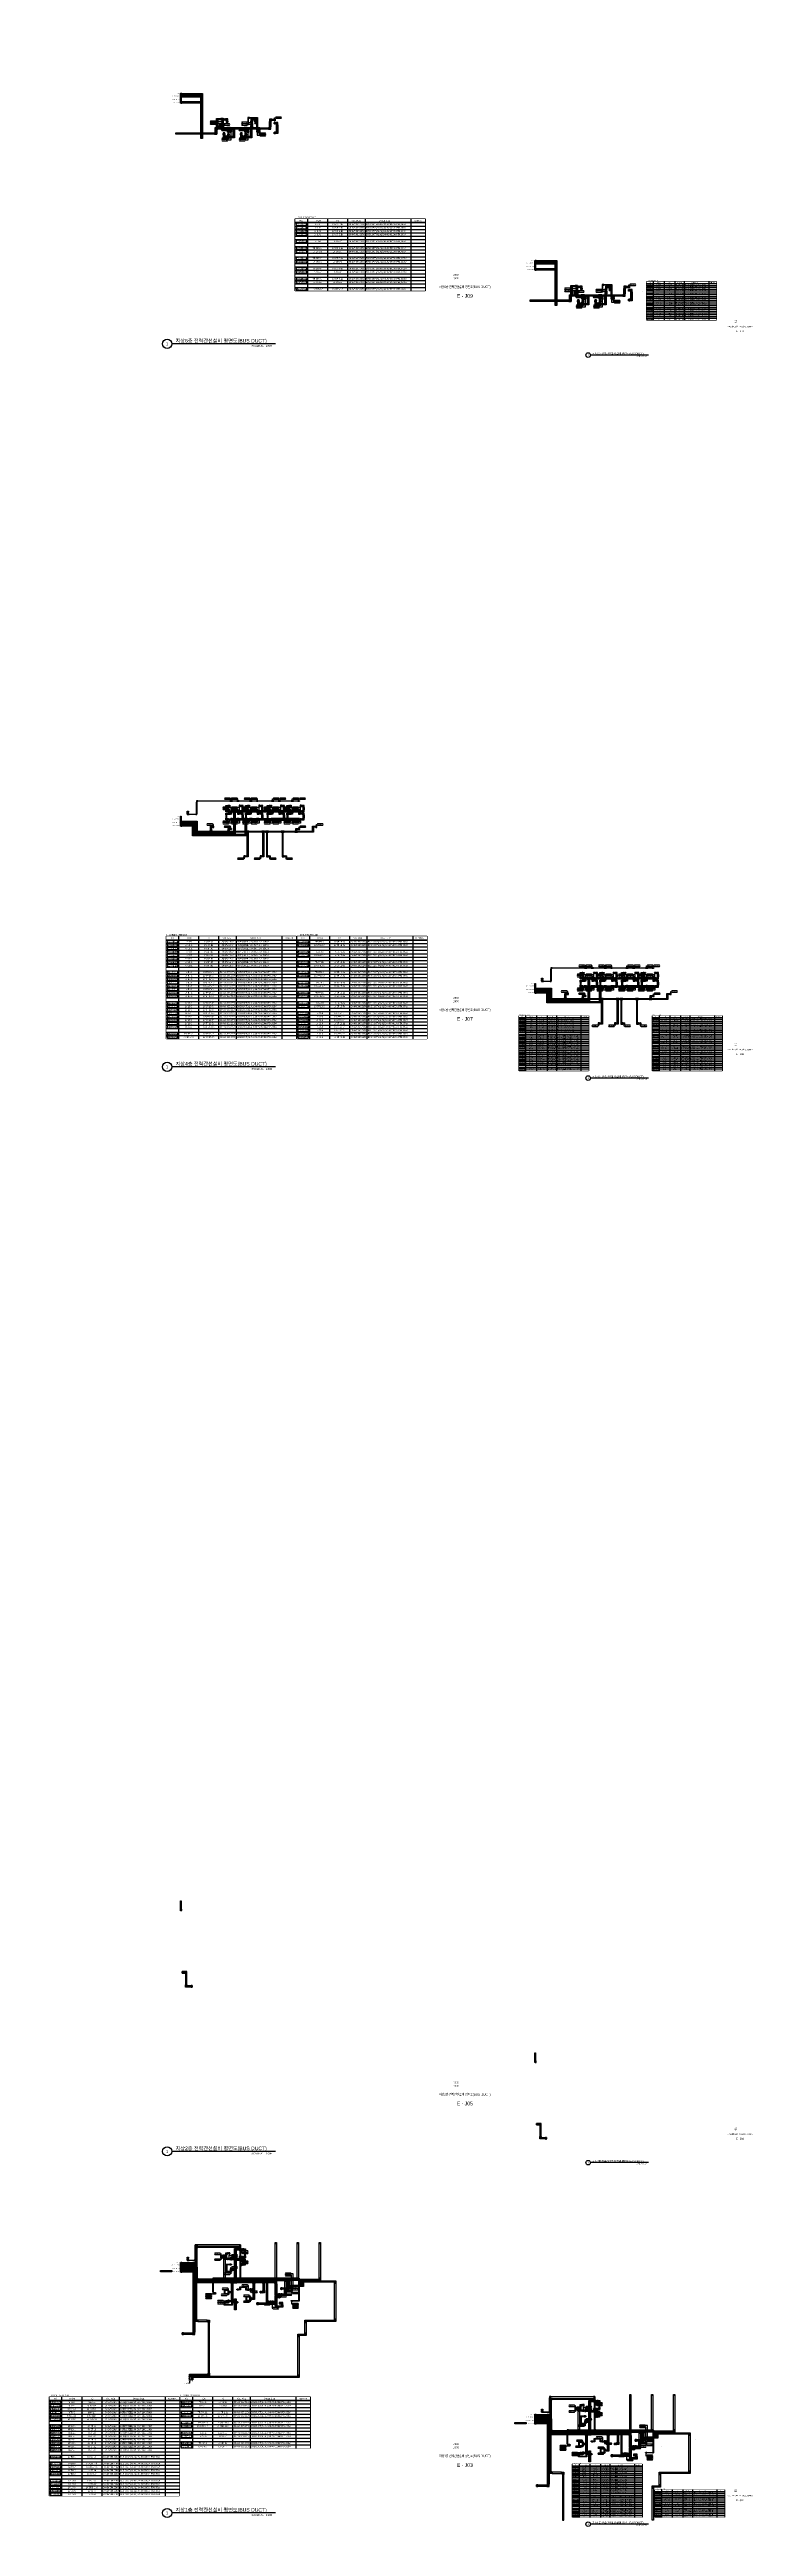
# Model space of a CAD drawing. Header units: millimetres. Extents: x 28486 to 374549, y -351975 to 868946.
import ezdxf
from ezdxf.enums import TextEntityAlignment as Align

# ---------------------------------------------------------------- set-up
doc = ezdxf.new("R2010")
doc.units = ezdxf.units.MM
doc.header["$LTSCALE"] = 150
doc.linetypes.add('DASHED2', pattern=[9.525, 6.35, -3.175])
doc.layers.get('Defpoints').update_dxf_attribs({"color": 150})
for name, color, linetype in [('-----00 SLAB OPEN-REV', 221, 'Continuous'), ('-----26 Electrical Cable Tray_HV_발전기 B', 103, 'Continuous'), ('-----27 Bus Duct_HV_6.6kV', 130, 'Continuous'), ('-----27 Bus Duct_HV_6.6kV (추후 증설용)', 150, 'Continuous'), ('-----27 Bus Duct_HV_IT BACK UP A', 7, 'Continuous'), ('-----27 Bus Duct_HV_IT BACK UP B', 3, 'Continuous'), ('-----27 Bus Duct_LV_380-220V', 200, 'Continuous'), ('-----27 Bus Duct_LV_380-220V_IT BACK UP', 2, 'Continuous'), ('-----27 Bus Duct_LV_380-220V_LOAD BANK', 7, 'Continuous'), ('-----27 Bus Duct_LV_380-220V_UT', 41, 'Continuous'), ('-----27 Bus Duct_LV_380-220V_UT B', 71, 'Continuous'), ('-----29 Cable Schedule', 1, 'Continuous'), ('-----29 Indicator', 1, 'Continuous'), ('-----29 주기', 1, 'Continuous'), ('-----30 Text', 2, 'Continuous'), ('-----41 Drawing Title', 2, 'Continuous'), ('-----42 Drawing Number', 2, 'Continuous'), ('-----43 Drawing Scale', 3, 'Continuous'), ('-----99 Cable Schedule', 2, 'Continuous'), ('A-HAT-MATL', 8, 'Continuous')]:
    doc.layers.add(name, color=color, linetype=linetype)
doc.styles.add('ELEC', font='')
doc.styles.get("Standard").update_dxf_attribs({"font": ''})
doc.styles.get('ELEC').set_extended_font_data('Dotum')
doc.styles.get('Standard').set_extended_font_data('Dotum')
doc.dimstyles.new('전기통신참고용-치수', dxfattribs={"dimscale": 15, "dimtxt": 2, "dimasz": 0, "dimexe": 0, "dimexo": 0, "dimgap": 0.4, "dimtad": 4, "dimdec": 0, "dimzin": 0, "dimdsep": 46, "dimtxsty": 'Standard', "dimblk": 'NONE', "dimcen": 0, "dimse1": 1, "dimse2": 1, "dimsd1": 1, "dimsd2": 1, "dimclrd": 8, "dimclre": 8, "dimclrt": 8, "dimadec": 0, "dimazin": 0, "dimtfac": 1, "dimtdec": 0, "dimtix": 1, "dimtmove": 2, "dimatfit": 0, "dimldrblk": 'NONE', "dimfxl": 2, "dimtolj": 1, "dimtzin": 0, "dimarcsym": 0})

# ---------------------------------------------------------------- blocks, each defined once
blk = doc.blocks.new('*D280')
at = {"layer": 'Defpoints', "color": 0, "transparency": 16777216}
for p in [(0, 8428), (686, 8428), (686, 8428)]:
    blk.add_point(p, dxfattribs=at)
at = {"color": 0, "transparency": 16777216, "insert": (343, 8407), "char_height": 30, "attachment_point": 5}
blk.add_mtext('\\A1;{\\C0;686}', dxfattribs=at)
blk = doc.blocks.new('_None')
blk = doc.blocks.new('*D281')
at = {"layer": 'Defpoints', "color": 0, "transparency": 16777216}
for p in [(686, 8428), (686, 8428), (686, 2800)]:
    blk.add_point(p, dxfattribs=at)
at = {"color": 0, "transparency": 16777216, "insert": (665, 5614), "char_height": 30, "attachment_point": 5, "rotation": 90}
blk.add_mtext('\\A1;{\\C0;5628}', dxfattribs=at)
blk = doc.blocks.new('*D282')
at = {"layer": 'Defpoints', "color": 0, "transparency": 16777216}
for p in [(0, 2800), (686, 2800), (686, 2800)]:
    blk.add_point(p, dxfattribs=at)
at = {"color": 0, "transparency": 16777216, "insert": (343, 2821), "char_height": 30, "attachment_point": 5}
blk.add_mtext('\\A1;{\\C0;686}', dxfattribs=at)
blk = doc.blocks.new('*U74')
at = {"color": 0}
blk.add_lwpolyline([(-343, -343), (800, -343), (800, 343), (343, 343), (343, 800), (-343, 800)], close=True, dxfattribs=at)
at = {"color": 1}
blk.add_lwpolyline([(800, 0), (0, 0), (0, 800)], dxfattribs=at)
at = {"color": 0, "style": 'ELEC'}
blk.add_text('BD ELBOW(HORIZ)-AL 5000A', height=10, dxfattribs=at).set_placement((-338, -333), align=Align.MIDDLE_LEFT)
blk = doc.blocks.new('*D179')
at = {"layer": 'Defpoints', "color": 0, "transparency": 16777216}
for p in [(0, 25668), (686, 25668), (686, 25668)]:
    blk.add_point(p, dxfattribs=at)
at = {"color": 0, "transparency": 16777216, "insert": (343, 25647), "char_height": 30, "attachment_point": 5}
blk.add_mtext('\\A1;{\\C0;686}', dxfattribs=at)
blk = doc.blocks.new('*D180')
at = {"layer": 'Defpoints', "color": 0, "transparency": 16777216}
for p in [(686, 25668), (686, 25668), (686, 7716)]:
    blk.add_point(p, dxfattribs=at)
at = {"color": 0, "transparency": 16777216, "insert": (665, 16692), "char_height": 30, "attachment_point": 5, "rotation": 90}
blk.add_mtext('\\A1;{\\C0;17952}', dxfattribs=at)
blk = doc.blocks.new('*D181')
at = {"layer": 'Defpoints', "color": 0, "transparency": 16777216}
for p in [(0, 7716), (686, 7716), (686, 7716)]:
    blk.add_point(p, dxfattribs=at)
at = {"color": 0, "transparency": 16777216, "insert": (343, 7737), "char_height": 30, "attachment_point": 5}
blk.add_mtext('\\A1;{\\C0;686}', dxfattribs=at)
blk = doc.blocks.new('*U23')
at = {"color": 1}
for p, q in [((60, 260), (-60, -260)), ((-60, 260), (60, -260))]:
    blk.add_line(p, q, dxfattribs=at)
at = {"color": 0}
blk.add_line((0, -298.5), (0, 298.5), dxfattribs=at)
for points in [[(-245, -298.5), (245, -298.5), (245, 298.5), (-245, 298.5)], [(-215, -267.5), (215, -267.5), (215, 267.5), (-215, 267.5)]]:
    blk.add_lwpolyline(points, close=True, dxfattribs=at)
at = {"color": 1}
blk.add_lwpolyline([(60, -260), (-60, -260), (-60, 260), (60, 260)], close=True, dxfattribs=at)
for points in [[(-60, 14, -0.4142135624), (-58, 16), (-17.2, 16, 0.4142135624), (-16.2, 17), (-16.2, 227, 0.4142135624), (-17.2, 228), (-58, 228, -0.4142135624), (-60, 230), (-60, 260, -0.4142135624), (-59, 259), (-59, 230, 0.4142135624), (-58, 229), (58, 229, 0.4142135624), (59, 230), (59, 259, -0.4142135624), (60, 260), (60, 230, -0.4142135624), (58, 228), (17.2, 228, 0.4142135624), (16.2, 227), (16.2, 17, 0.4142135624), (17.2, 16), (58, 16, -0.4142135624), (60, 14), (60, 2, -0.4142135624), (59, 3), (59, 14, 0.4142135624), (58, 15), (-58, 15, 0.4142135624), (-59, 14), (-59, 3, -0.4142135624), (-60, 2), (-60, 2), (-60, 2), (-60, 2)], [(-60, -230, -0.4142135624), (-58, -228), (-17.2, -228, 0.4142135624), (-16.2, -227), (-16.2, -17, 0.4142135624), (-17.2, -16), (-58, -16, -0.4142135624), (-60, -14), (-60, 0, -0.4142135624), (-59, -1), (-59, -14, 0.4142135624), (-58, -15), (58, -15, 0.4142135624), (59, -14), (59, -1, -0.4142135624), (60, 0), (60, -14, -0.4142135624), (58, -16), (17.2, -16, 0.4142135624), (16.2, -17), (16.2, -227, 0.4142135624), (17.2, -228), (58, -228, -0.4142135624), (60, -230), (60, -260, -0.4142135624), (59, -259), (59, -230, 0.4142135624), (58, -229), (-58, -229, 0.4142135624), (-59, -230), (-59, -259, -0.4142135624), (-60, -260), (-60, -260), (-60, -260), (-60, -260)], [(-15.2, 17), (-15.2, 227, -0.4142135624), (-14.2, 228), (14.2, 228, -0.4142135624), (15.2, 227), (15.2, 17, -0.4142135624), (14.2, 16), (-14.2, 16, -0.4142135624)], [(-14.2, 18), (-14.2, 226, -0.4142135624), (-13.2, 227), (-8.85, 227, -0.4142135624), (-7.85, 226), (-7.85, 18, -0.4142135624), (-8.85, 17), (-13.2, 17, -0.4142135624)], [(-6.85, 18), (-6.85, 226, -0.4142135624), (-5.85, 227), (-1.5, 227, -0.4142135624), (-0.5, 226), (-0.5, 18, -0.4142135624), (-1.5, 17), (-5.85, 17, -0.4142135624)], [(0.5, 18), (0.5, 226, -0.4142135624), (1.5, 227), (5.85, 227, -0.4142135624), (6.85, 226), (6.85, 18, -0.4142135624), (5.85, 17), (1.5, 17, -0.4142135624)], [(7.85, 18), (7.85, 226, -0.4142135624), (8.85, 227), (13.2, 227, -0.4142135624), (14.2, 226), (14.2, 18, -0.4142135624), (13.2, 17), (8.85, 17, -0.4142135624)], [(-15.2, -227), (-15.2, -17, -0.4142135624), (-14.2, -16), (14.2, -16, -0.4142135624), (15.2, -17), (15.2, -227, -0.4142135624), (14.2, -228), (-14.2, -228, -0.4142135624)], [(-14.2, -226), (-14.2, -18, -0.4142135624), (-13.2, -17), (-8.85, -17, -0.4142135624), (-7.85, -18), (-7.85, -226, -0.4142135624), (-8.85, -227), (-13.2, -227, -0.4142135624)], [(-6.85, -226), (-6.85, -18, -0.4142135624), (-5.85, -17), (-1.5, -17, -0.4142135624), (-0.5, -18), (-0.5, -226, -0.4142135624), (-1.5, -227), (-5.85, -227, -0.4142135624)], [(0.5, -226), (0.5, -18, -0.4142135624), (1.5, -17), (5.85, -17, -0.4142135624), (6.85, -18), (6.85, -226, -0.4142135624), (5.85, -227), (1.5, -227, -0.4142135624)], [(7.85, -226), (7.85, -18, -0.4142135624), (8.85, -17), (13.2, -17, -0.4142135624), (14.2, -18), (14.2, -226, -0.4142135624), (13.2, -227), (8.85, -227, -0.4142135624)]]:
    blk.add_lwpolyline(points, format="xyb", close=True, dxfattribs=at)
at = {"color": 0}
for centre in [(-230, 283), (-230, 0), (-25, 283), (25, 283), (230, 283), (230, 0), (-230, -283), (-25, -283), (25, -283), (230, -283)]:
    blk.add_circle(centre, 5, dxfattribs=at)
at = {"color": 0, "style": 'ELEC'}
blk.add_text('BD Flanged End-AL 4000A', height=10, dxfattribs=at).set_placement((-210, -257.5), align=Align.MIDDLE_LEFT)
blk = doc.blocks.new('*U22')
at = {"color": 1}
for p, q in [((340, 260), (220, -260)), ((220, 260), (340, -260))]:
    blk.add_line(p, q, dxfattribs=at)
at = {"color": 0}
blk.add_lwpolyline([(-220, -260), (220, -260), (220, 260), (-220, 260)], close=True, dxfattribs=at)
at = {"color": 1}
blk.add_lwpolyline([(220, 0), (-220, 0)], dxfattribs=at)
at = {"color": 0}
blk.add_lwpolyline([(220, -260), (340, -260), (340, 260), (220, 260)], dxfattribs=at)
at = {"color": 1}
for points in [[(220, 14, -0.4142135624), (222, 16), (262.8, 16, 0.4142135624), (263.8, 17), (263.8, 227, 0.4142135624), (262.8, 228), (222, 228, -0.4142135624), (220, 230), (220, 260, -0.4142135624), (221, 259), (221, 230, 0.4142135624), (222, 229), (338, 229, 0.4142135624), (339, 230), (339, 259, -0.4142135624), (340, 260), (340, 230, -0.4142135624), (338, 228), (297.2, 228, 0.4142135624), (296.2, 227), (296.2, 17, 0.4142135624), (297.2, 16), (338, 16, -0.4142135624), (340, 14), (340, 2, -0.4142135624), (339, 3), (339, 14, 0.4142135624), (338, 15), (222, 15, 0.4142135624), (221, 14), (221, 3, -0.4142135624), (220, 2), (220, 2), (220, 2), (220, 2)], [(220, -230, -0.4142135624), (222, -228), (262.8, -228, 0.4142135624), (263.8, -227), (263.8, -17, 0.4142135624), (262.8, -16), (222, -16, -0.4142135624), (220, -14), (220, 0, -0.4142135624), (221, -1), (221, -14, 0.4142135624), (222, -15), (338, -15, 0.4142135624), (339, -14), (339, -1, -0.4142135624), (340, 0), (340, -14, -0.4142135624), (338, -16), (297.2, -16, 0.4142135624), (296.2, -17), (296.2, -227, 0.4142135624), (297.2, -228), (338, -228, -0.4142135624), (340, -230), (340, -260, -0.4142135624), (339, -259), (339, -230, 0.4142135624), (338, -229), (222, -229, 0.4142135624), (221, -230), (221, -259, -0.4142135624), (220, -260), (220, -260), (220, -260), (220, -260)], [(264.8, 17), (264.8, 227, -0.4142135624), (265.8, 228), (294.2, 228, -0.4142135624), (295.2, 227), (295.2, 17, -0.4142135624), (294.2, 16), (265.8, 16, -0.4142135624)], [(265.8, 18), (265.8, 226, -0.4142135624), (266.8, 227), (271.15, 227, -0.4142135624), (272.15, 226), (272.15, 18, -0.4142135624), (271.15, 17), (266.8, 17, -0.4142135624)], [(273.15, 18), (273.15, 226, -0.4142135624), (274.15, 227), (278.5, 227, -0.4142135624), (279.5, 226), (279.5, 18, -0.4142135624), (278.5, 17), (274.15, 17, -0.4142135624)], [(280.5, 18), (280.5, 226, -0.4142135624), (281.5, 227), (285.85, 227, -0.4142135624), (286.85, 226), (286.85, 18, -0.4142135624), (285.85, 17), (281.5, 17, -0.4142135624)], [(287.85, 18), (287.85, 226, -0.4142135624), (288.85, 227), (293.2, 227, -0.4142135624), (294.2, 226), (294.2, 18, -0.4142135624), (293.2, 17), (288.85, 17, -0.4142135624)], [(264.8, -227), (264.8, -17, -0.4142135624), (265.8, -16), (294.2, -16, -0.4142135624), (295.2, -17), (295.2, -227, -0.4142135624), (294.2, -228), (265.8, -228, -0.4142135624)], [(265.8, -226), (265.8, -18, -0.4142135624), (266.8, -17), (271.15, -17, -0.4142135624), (272.15, -18), (272.15, -226, -0.4142135624), (271.15, -227), (266.8, -227, -0.4142135624)], [(273.15, -226), (273.15, -18, -0.4142135624), (274.15, -17), (278.5, -17, -0.4142135624), (279.5, -18), (279.5, -226, -0.4142135624), (278.5, -227), (274.15, -227, -0.4142135624)], [(280.5, -226), (280.5, -18, -0.4142135624), (281.5, -17), (285.85, -17, -0.4142135624), (286.85, -18), (286.85, -226, -0.4142135624), (285.85, -227), (281.5, -227, -0.4142135624)], [(287.85, -226), (287.85, -18, -0.4142135624), (288.85, -17), (293.2, -17, -0.4142135624), (294.2, -18), (294.2, -226, -0.4142135624), (293.2, -227), (288.85, -227, -0.4142135624)]]:
    blk.add_lwpolyline(points, format="xyb", close=True, dxfattribs=at)
at = {"color": 0, "style": 'ELEC'}
blk.add_text('BD ELBOW(VERT)-AL 4000A', height=10, dxfattribs=at).set_placement((-215, -250), align=Align.MIDDLE_LEFT)
blk = doc.blocks.new('*U24')
at = {"color": 0}
blk.add_lwpolyline([(-260, -260), (700, -260), (700, 260), (260, 260), (260, 700), (-260, 700)], close=True, dxfattribs=at)
at = {"color": 1}
blk.add_lwpolyline([(700, 0), (0, 0), (0, 700)], dxfattribs=at)
at = {"color": 0, "style": 'ELEC'}
blk.add_text('BD ELBOW(HORIZ)-AL 4000A', height=10, dxfattribs=at).set_placement((-255, -250), align=Align.MIDDLE_LEFT)
blk = doc.blocks.new('*D876')
at = {"layer": 'Defpoints', "color": 0, "transparency": 16777216}
for p in [(0, 3210), (520, 3210), (520, 3210)]:
    blk.add_point(p, dxfattribs=at)
at = {"color": 0, "transparency": 16777216, "insert": (260, 3189), "char_height": 30, "attachment_point": 5}
blk.add_mtext('\\A1;{\\C0;520}', dxfattribs=at)
blk = doc.blocks.new('*D877')
at = {"layer": 'Defpoints', "color": 0, "transparency": 16777216}
for p in [(520, 3210), (520, 3210), (520, 2900)]:
    blk.add_point(p, dxfattribs=at)
at = {"color": 0, "transparency": 16777216, "insert": (499, 3055), "char_height": 30, "attachment_point": 5, "rotation": 90}
blk.add_mtext('\\A1;{\\C0;310}', dxfattribs=at)
blk = doc.blocks.new('*D878')
at = {"layer": 'Defpoints', "color": 0, "transparency": 16777216}
for p in [(0, 2900), (520, 2900), (520, 2900)]:
    blk.add_point(p, dxfattribs=at)
at = {"color": 0, "transparency": 16777216, "insert": (260, 2921), "char_height": 30, "attachment_point": 5}
blk.add_mtext('\\A1;{\\C0;520}', dxfattribs=at)
blk = doc.blocks.new('*D860')
at = {"layer": 'Defpoints', "color": 0, "transparency": 16777216}
for p in [(0, 3226), (520, 3226), (520, 3226)]:
    blk.add_point(p, dxfattribs=at)
at = {"color": 0, "transparency": 16777216, "insert": (260, 3205), "char_height": 30, "attachment_point": 5}
blk.add_mtext('\\A1;{\\C0;520}', dxfattribs=at)
blk = doc.blocks.new('*D861')
at = {"layer": 'Defpoints', "color": 0, "transparency": 16777216}
for p in [(520, 3226), (520, 3226), (520, 2900)]:
    blk.add_point(p, dxfattribs=at)
at = {"color": 0, "transparency": 16777216, "insert": (499, 3063), "char_height": 30, "attachment_point": 5, "rotation": 90}
blk.add_mtext('\\A1;{\\C0;326}', dxfattribs=at)
blk = doc.blocks.new('*D862')
at = {"layer": 'Defpoints', "color": 0, "transparency": 16777216}
for p in [(0, 2900), (520, 2900), (520, 2900)]:
    blk.add_point(p, dxfattribs=at)
at = {"color": 0, "transparency": 16777216, "insert": (260, 2921), "char_height": 30, "attachment_point": 5}
blk.add_mtext('\\A1;{\\C0;520}', dxfattribs=at)
blk = doc.blocks.new('*D30')
at = {"layer": 'Defpoints', "color": 0, "transparency": 16777216}
for p in [(0, 4150), (520, 4150), (520, 4150)]:
    blk.add_point(p, dxfattribs=at)
at = {"color": 0, "transparency": 16777216, "insert": (260, 4129), "char_height": 30, "attachment_point": 5}
blk.add_mtext('\\A1;{\\C0;520}', dxfattribs=at)
blk = doc.blocks.new('*D31')
at = {"layer": 'Defpoints', "color": 0, "transparency": 16777216}
for p in [(520, 4150), (520, 4150), (520, 2900)]:
    blk.add_point(p, dxfattribs=at)
at = {"color": 0, "transparency": 16777216, "insert": (499, 3525), "char_height": 30, "attachment_point": 5, "rotation": 90}
blk.add_mtext('\\A1;{\\C0;1250}', dxfattribs=at)
blk = doc.blocks.new('*D32')
at = {"layer": 'Defpoints', "color": 0, "transparency": 16777216}
for p in [(0, 2900), (520, 2900), (520, 2900)]:
    blk.add_point(p, dxfattribs=at)
at = {"color": 0, "transparency": 16777216, "insert": (260, 2921), "char_height": 30, "attachment_point": 5}
blk.add_mtext('\\A1;{\\C0;520}', dxfattribs=at)
blk = doc.blocks.new('*U79')
at = {"color": 1}
for p, q in [((60, 343), (-60, -343)), ((-60, 343), (60, -343))]:
    blk.add_line(p, q, dxfattribs=at)
at = {"color": 0}
blk.add_line((0, 381.5), (0, -381.5), dxfattribs=at)
for points in [[(-245, -381.5), (245, -381.5), (245, 381.5), (-245, 381.5)], [(-215, -350.5), (215, -350.5), (215, 350.5), (-215, 350.5)]]:
    blk.add_lwpolyline(points, close=True, dxfattribs=at)
at = {"color": 1}
blk.add_lwpolyline([(60, -343), (-60, -343), (-60, 343), (60, 343)], close=True, dxfattribs=at)
for points in [[(-60, 123, -0.4142135624), (-58, 125), (-17.2, 125, 0.4142135624), (-16.2, 126), (-16.2, 310, 0.4142135624), (-17.2, 311), (-58, 311, -0.4142135624), (-60, 313), (-60, 343, -0.4142135624), (-59, 342), (-59, 313, 0.4142135624), (-58, 312), (58, 312, 0.4142135624), (59, 313), (59, 342, -0.4142135624), (60, 343), (60, 313, -0.4142135624), (58, 311), (17.2, 311, 0.4142135624), (16.2, 310), (16.2, 126, 0.4142135624), (17.2, 125), (58, 125, -0.4142135624), (60, 123), (60, 111, -0.4142135624), (59, 112), (59, 123, 0.4142135624), (58, 124), (-58, 124, 0.4142135624), (-59, 123), (-59, 112, -0.4142135624), (-60, 111), (-60, 111), (-60, 111), (-60, 111)], [(-60, -95, -0.4142135624), (-58, -93), (-17.2, -93, 0.4142135624), (-16.2, -92), (-16.2, 92, 0.4142135624), (-17.2, 93), (-58, 93, -0.4142135624), (-60, 95), (-60, 109, -0.4142135624), (-59, 108), (-59, 95, 0.4142135624), (-58, 94), (58, 94, 0.4142135624), (59, 95), (59, 108, -0.4142135624), (60, 109), (60, 95, -0.4142135624), (58, 93), (17.2, 93, 0.4142135624), (16.2, 92), (16.2, -92, 0.4142135624), (17.2, -93), (58, -93, -0.4142135624), (60, -95), (60, -108, -0.4142135624), (59, -107), (59, -95, 0.4142135624), (58, -94), (-58, -94, 0.4142135624), (-59, -95), (-59, -107, -0.4142135624), (-60, -108), (-60, -108), (-60, -108), (-60, -108)], [(-15.2, 126), (-15.2, 310, -0.4142135624), (-14.2, 311), (14.2, 311, -0.4142135624), (15.2, 310), (15.2, 126, -0.4142135624), (14.2, 125), (-14.2, 125, -0.4142135624)], [(-15.2, -92), (-15.2, 92, -0.4142135624), (-14.2, 93), (14.2, 93, -0.4142135624), (15.2, 92), (15.2, -92, -0.4142135624), (14.2, -93), (-14.2, -93, -0.4142135624)], [(-14.2, 127), (-14.2, 309, -0.4142135624), (-13.2, 310), (-8.85, 310, -0.4142135624), (-7.85, 309), (-7.85, 127, -0.4142135624), (-8.85, 126), (-13.2, 126, -0.4142135624)], [(-14.2, -91), (-14.2, 91, -0.4142135624), (-13.2, 92), (-8.85, 92, -0.4142135624), (-7.85, 91), (-7.85, -91, -0.4142135624), (-8.85, -92), (-13.2, -92, -0.4142135624)], [(-6.85, 127), (-6.85, 309, -0.4142135624), (-5.85, 310), (-1.5, 310, -0.4142135624), (-0.5, 309), (-0.5, 127, -0.4142135624), (-1.5, 126), (-5.85, 126, -0.4142135624)], [(-6.85, -91), (-6.85, 91, -0.4142135624), (-5.85, 92), (-1.5, 92, -0.4142135624), (-0.5, 91), (-0.5, -91, -0.4142135624), (-1.5, -92), (-5.85, -92, -0.4142135624)], [(0.5, 127), (0.5, 309, -0.4142135624), (1.5, 310), (5.85, 310, -0.4142135624), (6.85, 309), (6.85, 127, -0.4142135624), (5.85, 126), (1.5, 126, -0.4142135624)], [(0.5, -91), (0.5, 91, -0.4142135624), (1.5, 92), (5.85, 92, -0.4142135624), (6.85, 91), (6.85, -91, -0.4142135624), (5.85, -92), (1.5, -92, -0.4142135624)], [(7.85, 127), (7.85, 309, -0.4142135624), (8.85, 310), (13.2, 310, -0.4142135624), (14.2, 309), (14.2, 127, -0.4142135624), (13.2, 126), (8.85, 126, -0.4142135624)], [(7.85, -91), (7.85, 91, -0.4142135624), (8.85, 92), (13.2, 92, -0.4142135624), (14.2, 91), (14.2, -91, -0.4142135624), (13.2, -92), (8.85, -92, -0.4142135624)], [(-60, -313, -0.4142135624), (-58, -311), (-17.2, -311, 0.4142135624), (-16.2, -310), (-16.2, -126, 0.4142135624), (-17.2, -125), (-58, -125, -0.4142135624), (-60, -123), (-60, -110, -0.4142135624), (-59, -111), (-59, -123, 0.4142135624), (-58, -124), (58, -124, 0.4142135624), (59, -123), (59, -111, -0.4142135624), (60, -110), (60, -123, -0.4142135624), (58, -125), (17.2, -125, 0.4142135624), (16.2, -126), (16.2, -310, 0.4142135624), (17.2, -311), (58, -311, -0.4142135624), (60, -313), (60, -343, -0.4142135624), (59, -342), (59, -313, 0.4142135624), (58, -312), (-58, -312, 0.4142135624), (-59, -313), (-59, -342, -0.4142135624), (-60, -343), (-60, -343), (-60, -343), (-60, -343)], [(-15.2, -310), (-15.2, -126, -0.4142135624), (-14.2, -125), (14.2, -125, -0.4142135624), (15.2, -126), (15.2, -310, -0.4142135624), (14.2, -311), (-14.2, -311, -0.4142135624)], [(-14.2, -309), (-14.2, -127, -0.4142135624), (-13.2, -126), (-8.85, -126, -0.4142135624), (-7.85, -127), (-7.85, -309, -0.4142135624), (-8.85, -310), (-13.2, -310, -0.4142135624)], [(-6.85, -309), (-6.85, -127, -0.4142135624), (-5.85, -126), (-1.5, -126, -0.4142135624), (-0.5, -127), (-0.5, -309, -0.4142135624), (-1.5, -310), (-5.85, -310, -0.4142135624)], [(0.5, -309), (0.5, -127, -0.4142135624), (1.5, -126), (5.85, -126, -0.4142135624), (6.85, -127), (6.85, -309, -0.4142135624), (5.85, -310), (1.5, -310, -0.4142135624)], [(7.85, -309), (7.85, -127, -0.4142135624), (8.85, -126), (13.2, -126, -0.4142135624), (14.2, -127), (14.2, -309, -0.4142135624), (13.2, -310), (8.85, -310, -0.4142135624)]]:
    blk.add_lwpolyline(points, format="xyb", close=True, dxfattribs=at)
at = {"color": 0}
for centre in [(-230, 366), (-230, 122), (-25, 366), (25, 366), (230, 366), (230, 122), (-230, -122), (-230, -366), (-25, -366), (25, -366), (230, -122), (230, -366)]:
    blk.add_circle(centre, 6, dxfattribs=at)
at = {"color": 0, "style": 'ELEC'}
blk.add_text('BD Flanged End-AL 5000A', height=10, dxfattribs=at).set_placement((-210, -340.5), align=Align.MIDDLE_LEFT)
blk = doc.blocks.new('*U69')
at = {"color": 1}
for p, q in [((340, 343), (220, -343)), ((220, 343), (340, -343))]:
    blk.add_line(p, q, dxfattribs=at)
at = {"color": 0}
blk.add_lwpolyline([(-220, -343), (220, -343), (220, 343), (-220, 343)], close=True, dxfattribs=at)
at = {"color": 1}
blk.add_lwpolyline([(220, 0), (-220, 0)], dxfattribs=at)
at = {"color": 0}
blk.add_lwpolyline([(220, -343), (340, -343), (340, 343), (220, 343)], dxfattribs=at)
at = {"color": 1}
for points in [[(220, 123, -0.4142135624), (222, 125), (262.8, 125, 0.4142135624), (263.8, 126), (263.8, 310, 0.4142135624), (262.8, 311), (222, 311, -0.4142135624), (220, 313), (220, 343, -0.4142135624), (221, 342), (221, 313, 0.4142135624), (222, 312), (338, 312, 0.4142135624), (339, 313), (339, 342, -0.4142135624), (340, 343), (340, 313, -0.4142135624), (338, 311), (297.2, 311, 0.4142135624), (296.2, 310), (296.2, 126, 0.4142135624), (297.2, 125), (338, 125, -0.4142135624), (340, 123), (340, 111, -0.4142135624), (339, 112), (339, 123, 0.4142135624), (338, 124), (222, 124, 0.4142135624), (221, 123), (221, 112, -0.4142135624), (220, 111), (220, 111), (220, 111), (220, 111)], [(220, -95, -0.4142135624), (222, -93), (262.8, -93, 0.4142135624), (263.8, -92), (263.8, 92, 0.4142135624), (262.8, 93), (222, 93, -0.4142135624), (220, 95), (220, 109, -0.4142135624), (221, 108), (221, 95, 0.4142135624), (222, 94), (338, 94, 0.4142135624), (339, 95), (339, 108, -0.4142135624), (340, 109), (340, 95, -0.4142135624), (338, 93), (297.2, 93, 0.4142135624), (296.2, 92), (296.2, -92, 0.4142135624), (297.2, -93), (338, -93, -0.4142135624), (340, -95), (340, -108, -0.4142135624), (339, -107), (339, -95, 0.4142135624), (338, -94), (222, -94, 0.4142135624), (221, -95), (221, -107, -0.4142135624), (220, -108), (220, -108), (220, -108), (220, -108)], [(264.8, 126), (264.8, 310, -0.4142135624), (265.8, 311), (294.2, 311, -0.4142135624), (295.2, 310), (295.2, 126, -0.4142135624), (294.2, 125), (265.8, 125, -0.4142135624)], [(264.8, -92), (264.8, 92, -0.4142135624), (265.8, 93), (294.2, 93, -0.4142135624), (295.2, 92), (295.2, -92, -0.4142135624), (294.2, -93), (265.8, -93, -0.4142135624)], [(265.8, 127), (265.8, 309, -0.4142135624), (266.8, 310), (271.15, 310, -0.4142135624), (272.15, 309), (272.15, 127, -0.4142135624), (271.15, 126), (266.8, 126, -0.4142135624)], [(265.8, -91), (265.8, 91, -0.4142135624), (266.8, 92), (271.15, 92, -0.4142135624), (272.15, 91), (272.15, -91, -0.4142135624), (271.15, -92), (266.8, -92, -0.4142135624)], [(273.15, 127), (273.15, 309, -0.4142135624), (274.15, 310), (278.5, 310, -0.4142135624), (279.5, 309), (279.5, 127, -0.4142135624), (278.5, 126), (274.15, 126, -0.4142135624)], [(273.15, -91), (273.15, 91, -0.4142135624), (274.15, 92), (278.5, 92, -0.4142135624), (279.5, 91), (279.5, -91, -0.4142135624), (278.5, -92), (274.15, -92, -0.4142135624)], [(280.5, 127), (280.5, 309, -0.4142135624), (281.5, 310), (285.85, 310, -0.4142135624), (286.85, 309), (286.85, 127, -0.4142135624), (285.85, 126), (281.5, 126, -0.4142135624)], [(280.5, -91), (280.5, 91, -0.4142135624), (281.5, 92), (285.85, 92, -0.4142135624), (286.85, 91), (286.85, -91, -0.4142135624), (285.85, -92), (281.5, -92, -0.4142135624)], [(287.85, 127), (287.85, 309, -0.4142135624), (288.85, 310), (293.2, 310, -0.4142135624), (294.2, 309), (294.2, 127, -0.4142135624), (293.2, 126), (288.85, 126, -0.4142135624)], [(287.85, -91), (287.85, 91, -0.4142135624), (288.85, 92), (293.2, 92, -0.4142135624), (294.2, 91), (294.2, -91, -0.4142135624), (293.2, -92), (288.85, -92, -0.4142135624)], [(220, -313, -0.4142135624), (222, -311), (262.8, -311, 0.4142135624), (263.8, -310), (263.8, -126, 0.4142135624), (262.8, -125), (222, -125, -0.4142135624), (220, -123), (220, -110, -0.4142135624), (221, -111), (221, -123, 0.4142135624), (222, -124), (338, -124, 0.4142135624), (339, -123), (339, -111, -0.4142135624), (340, -110), (340, -123, -0.4142135624), (338, -125), (297.2, -125, 0.4142135624), (296.2, -126), (296.2, -310, 0.4142135624), (297.2, -311), (338, -311, -0.4142135624), (340, -313), (340, -343, -0.4142135624), (339, -342), (339, -313, 0.4142135624), (338, -312), (222, -312, 0.4142135624), (221, -313), (221, -342, -0.4142135624), (220, -343), (220, -343), (220, -343), (220, -343)], [(264.8, -310), (264.8, -126, -0.4142135624), (265.8, -125), (294.2, -125, -0.4142135624), (295.2, -126), (295.2, -310, -0.4142135624), (294.2, -311), (265.8, -311, -0.4142135624)], [(265.8, -309), (265.8, -127, -0.4142135624), (266.8, -126), (271.15, -126, -0.4142135624), (272.15, -127), (272.15, -309, -0.4142135624), (271.15, -310), (266.8, -310, -0.4142135624)], [(273.15, -309), (273.15, -127, -0.4142135624), (274.15, -126), (278.5, -126, -0.4142135624), (279.5, -127), (279.5, -309, -0.4142135624), (278.5, -310), (274.15, -310, -0.4142135624)], [(280.5, -309), (280.5, -127, -0.4142135624), (281.5, -126), (285.85, -126, -0.4142135624), (286.85, -127), (286.85, -309, -0.4142135624), (285.85, -310), (281.5, -310, -0.4142135624)], [(287.85, -309), (287.85, -127, -0.4142135624), (288.85, -126), (293.2, -126, -0.4142135624), (294.2, -127), (294.2, -309, -0.4142135624), (293.2, -310), (288.85, -310, -0.4142135624)]]:
    blk.add_lwpolyline(points, format="xyb", close=True, dxfattribs=at)
at = {"color": 0, "style": 'ELEC'}
blk.add_text('BD ELBOW(VERT)-AL 5000A', height=10, dxfattribs=at).set_placement((-215, -333), align=Align.MIDDLE_LEFT)
blk = doc.blocks.new('*D672')
at = {"layer": 'Defpoints', "color": 0, "transparency": 16777216}
for p in [(0, 3390), (686, 3390), (686, 3390)]:
    blk.add_point(p, dxfattribs=at)
at = {"color": 0, "transparency": 16777216, "insert": (343, 3369), "char_height": 30, "attachment_point": 5}
blk.add_mtext('\\A1;{\\C0;686}', dxfattribs=at)
blk = doc.blocks.new('*D673')
at = {"layer": 'Defpoints', "color": 0, "transparency": 16777216}
for p in [(686, 3390), (686, 3390), (686, 2995)]:
    blk.add_point(p, dxfattribs=at)
at = {"color": 0, "transparency": 16777216, "insert": (665, 3193), "char_height": 30, "attachment_point": 5, "rotation": 90}
blk.add_mtext('\\A1;{\\C0;395}', dxfattribs=at)
blk = doc.blocks.new('*D674')
at = {"layer": 'Defpoints', "color": 0, "transparency": 16777216}
for p in [(0, 2995), (686, 2995), (686, 2995)]:
    blk.add_point(p, dxfattribs=at)
at = {"color": 0, "transparency": 16777216, "insert": (343, 3016), "char_height": 30, "attachment_point": 5}
blk.add_mtext('\\A1;{\\C0;686}', dxfattribs=at)
blk = doc.blocks.new('*D175')
at = {"layer": 'Defpoints', "color": 0, "transparency": 16777216}
for p in [(0, 8792), (686, 8792), (686, 8792)]:
    blk.add_point(p, dxfattribs=at)
at = {"color": 0, "transparency": 16777216, "insert": (343, 8771), "char_height": 30, "attachment_point": 5}
blk.add_mtext('\\A1;{\\C0;686}', dxfattribs=at)
blk = doc.blocks.new('*D176')
at = {"layer": 'Defpoints', "color": 0, "transparency": 16777216}
for p in [(686, 8792), (686, 8792), (686, -460)]:
    blk.add_point(p, dxfattribs=at)
at = {"color": 0, "transparency": 16777216, "insert": (665, 4166), "char_height": 30, "attachment_point": 5, "rotation": 90}
blk.add_mtext('\\A1;{\\C0;9252}', dxfattribs=at)
blk = doc.blocks.new('*D177')
at = {"layer": 'Defpoints', "color": 0, "transparency": 16777216}
for p in [(0, -460), (686, -460), (686, -460)]:
    blk.add_point(p, dxfattribs=at)
at = {"color": 0, "transparency": 16777216, "insert": (343, -439), "char_height": 30, "attachment_point": 5}
blk.add_mtext('\\A1;{\\C0;686}', dxfattribs=at)
blk = doc.blocks.new('*D89')
at = {"layer": 'Defpoints', "color": 0, "transparency": 16777216}
for p in [(0, 9995), (520, 9995), (520, 9995)]:
    blk.add_point(p, dxfattribs=at)
at = {"color": 0, "transparency": 16777216, "insert": (260, 9974), "char_height": 30, "attachment_point": 5}
blk.add_mtext('\\A1;{\\C0;520}', dxfattribs=at)
blk = doc.blocks.new('*D90')
at = {"layer": 'Defpoints', "color": 0, "transparency": 16777216}
for p in [(520, 9995), (520, 9995), (520, 3440)]:
    blk.add_point(p, dxfattribs=at)
at = {"color": 0, "transparency": 16777216, "insert": (499, 6717), "char_height": 30, "attachment_point": 5, "rotation": 90}
blk.add_mtext('\\A1;{\\C0;6555}', dxfattribs=at)
blk = doc.blocks.new('*D91')
at = {"layer": 'Defpoints', "color": 0, "transparency": 16777216}
for p in [(0, 3440), (520, 3440), (520, 3440)]:
    blk.add_point(p, dxfattribs=at)
at = {"color": 0, "transparency": 16777216, "insert": (260, 3461), "char_height": 30, "attachment_point": 5}
blk.add_mtext('\\A1;{\\C0;520}', dxfattribs=at)
blk = doc.blocks.new('*D81')
at = {"layer": 'Defpoints', "color": 0, "transparency": 16777216}
for p in [(0, 8211), (764, 8211), (764, 8211)]:
    blk.add_point(p, dxfattribs=at)
at = {"color": 0, "transparency": 16777216, "insert": (382, 8190), "char_height": 30, "attachment_point": 5}
blk.add_mtext('\\A1;{\\C0;764}', dxfattribs=at)
blk = doc.blocks.new('*D82')
at = {"layer": 'Defpoints', "color": 0, "transparency": 16777216}
for p in [(764, 8211), (764, 8211), (764, 3440)]:
    blk.add_point(p, dxfattribs=at)
at = {"color": 0, "transparency": 16777216, "insert": (743, 5825), "char_height": 30, "attachment_point": 5, "rotation": 90}
blk.add_mtext('\\A1;{\\C0;4771}', dxfattribs=at)
blk = doc.blocks.new('*D83')
at = {"layer": 'Defpoints', "color": 0, "transparency": 16777216}
for p in [(0, 3440), (764, 3440), (764, 3440)]:
    blk.add_point(p, dxfattribs=at)
at = {"color": 0, "transparency": 16777216, "insert": (382, 3461), "char_height": 30, "attachment_point": 5}
blk.add_mtext('\\A1;{\\C0;764}', dxfattribs=at)
blk = doc.blocks.new('*D85')
at = {"layer": 'Defpoints', "color": 0, "transparency": 16777216}
for p in [(0, 4978), (520, 4978), (520, 4978)]:
    blk.add_point(p, dxfattribs=at)
at = {"color": 0, "transparency": 16777216, "insert": (260, 4956), "char_height": 30, "attachment_point": 5}
blk.add_mtext('\\A1;{\\C0;520}', dxfattribs=at)
blk = doc.blocks.new('*D86')
at = {"layer": 'Defpoints', "color": 0, "transparency": 16777216}
for p in [(520, 4978), (520, 4978), (520, 1314)]:
    blk.add_point(p, dxfattribs=at)
at = {"color": 0, "transparency": 16777216, "insert": (499, 3146), "char_height": 30, "attachment_point": 5, "rotation": 90}
blk.add_mtext('\\A1;{\\C0;3663}', dxfattribs=at)
blk = doc.blocks.new('*D87')
at = {"layer": 'Defpoints', "color": 0, "transparency": 16777216}
for p in [(0, 1314), (520, 1314), (520, 1314)]:
    blk.add_point(p, dxfattribs=at)
at = {"color": 0, "transparency": 16777216, "insert": (260, 1335), "char_height": 30, "attachment_point": 5}
blk.add_mtext('\\A1;{\\C0;520}', dxfattribs=at)
blk = doc.blocks.new('*D231')
at = {"layer": 'Defpoints', "color": 0, "transparency": 16777216}
for p in [(0, 2361), (520, 2361), (520, 2361)]:
    blk.add_point(p, dxfattribs=at)
at = {"color": 0, "transparency": 16777216, "insert": (260, 2339), "char_height": 30, "attachment_point": 5}
blk.add_mtext('\\A1;{\\C0;520}', dxfattribs=at)
blk = doc.blocks.new('*D232')
at = {"layer": 'Defpoints', "color": 0, "transparency": 16777216}
for p in [(520, 2361), (520, 2361), (520, -3371)]:
    blk.add_point(p, dxfattribs=at)
at = {"color": 0, "transparency": 16777216, "insert": (499, -505), "char_height": 30, "attachment_point": 5, "rotation": 90}
blk.add_mtext('\\A1;{\\C0;5731}', dxfattribs=at)
blk = doc.blocks.new('*D233')
at = {"layer": 'Defpoints', "color": 0, "transparency": 16777216}
for p in [(0, -3371), (520, -3371), (520, -3371)]:
    blk.add_point(p, dxfattribs=at)
at = {"color": 0, "transparency": 16777216, "insert": (260, -3350), "char_height": 30, "attachment_point": 5}
blk.add_mtext('\\A1;{\\C0;520}', dxfattribs=at)
blk = doc.blocks.new('*D284')
at = {"layer": 'Defpoints', "color": 0, "transparency": 16777216}
for p in [(0, 3512), (686, 3512), (686, 3512)]:
    blk.add_point(p, dxfattribs=at)
at = {"color": 0, "transparency": 16777216, "insert": (343, 3491), "char_height": 30, "attachment_point": 5}
blk.add_mtext('\\A1;{\\C0;686}', dxfattribs=at)
blk = doc.blocks.new('*D285')
at = {"layer": 'Defpoints', "color": 0, "transparency": 16777216}
for p in [(686, 3512), (686, 3512), (686, 265)]:
    blk.add_point(p, dxfattribs=at)
at = {"color": 0, "transparency": 16777216, "insert": (665, 1889), "char_height": 30, "attachment_point": 5, "rotation": 90}
blk.add_mtext('\\A1;{\\C0;3247}', dxfattribs=at)
blk = doc.blocks.new('*D286')
at = {"layer": 'Defpoints', "color": 0, "transparency": 16777216}
for p in [(0, 265), (686, 265), (686, 265)]:
    blk.add_point(p, dxfattribs=at)
at = {"color": 0, "transparency": 16777216, "insert": (343, 286), "char_height": 30, "attachment_point": 5}
blk.add_mtext('\\A1;{\\C0;686}', dxfattribs=at)
blk = doc.blocks.new('*D239')
at = {"layer": 'Defpoints', "color": 0, "transparency": 16777216}
for p in [(0, 2807), (520, 2807), (520, 2807)]:
    blk.add_point(p, dxfattribs=at)
at = {"color": 0, "transparency": 16777216, "insert": (260, 2786), "char_height": 30, "attachment_point": 5}
blk.add_mtext('\\A1;{\\C0;520}', dxfattribs=at)
blk = doc.blocks.new('*D240')
at = {"layer": 'Defpoints', "color": 0, "transparency": 16777216}
for p in [(520, 2807), (520, 2807), (520, 1739)]:
    blk.add_point(p, dxfattribs=at)
at = {"color": 0, "transparency": 16777216, "insert": (499, 2273), "char_height": 30, "attachment_point": 5, "rotation": 90}
blk.add_mtext('\\A1;{\\C0;1068}', dxfattribs=at)
blk = doc.blocks.new('*D241')
at = {"layer": 'Defpoints', "color": 0, "transparency": 16777216}
for p in [(0, 1739), (520, 1739), (520, 1739)]:
    blk.add_point(p, dxfattribs=at)
at = {"color": 0, "transparency": 16777216, "insert": (260, 1760), "char_height": 30, "attachment_point": 5}
blk.add_mtext('\\A1;{\\C0;520}', dxfattribs=at)
blk = doc.blocks.new('*D235')
at = {"layer": 'Defpoints', "color": 0, "transparency": 16777216}
for p in [(0, 5289), (520, 5289), (520, 5289)]:
    blk.add_point(p, dxfattribs=at)
at = {"color": 0, "transparency": 16777216, "insert": (260, 5268), "char_height": 30, "attachment_point": 5}
blk.add_mtext('\\A1;{\\C0;520}', dxfattribs=at)
blk = doc.blocks.new('*D236')
at = {"layer": 'Defpoints', "color": 0, "transparency": 16777216}
for p in [(520, 5289), (520, 5289), (520, -1894)]:
    blk.add_point(p, dxfattribs=at)
at = {"color": 0, "transparency": 16777216, "insert": (499, 1697), "char_height": 30, "attachment_point": 5, "rotation": 90}
blk.add_mtext('\\A1;{\\C0;7184}', dxfattribs=at)
blk = doc.blocks.new('*D237')
at = {"layer": 'Defpoints', "color": 0, "transparency": 16777216}
for p in [(0, -1894), (520, -1894), (520, -1894)]:
    blk.add_point(p, dxfattribs=at)
at = {"color": 0, "transparency": 16777216, "insert": (260, -1873), "char_height": 30, "attachment_point": 5}
blk.add_mtext('\\A1;{\\C0;520}', dxfattribs=at)
blk = doc.blocks.new('*U42')
at = {"color": 0}
blk.add_lwpolyline([(-260, -260), (-260, -700), (260, -700), (260, -260), (700, -260), (700, 260), (-700, 260), (-700, -260)], close=True, dxfattribs=at)
at = {"color": 1}
for points in [[(700, 0), (-700, 0)], [(0, 0), (0, -700)]]:
    blk.add_lwpolyline(points, dxfattribs=at)
at = {"color": 0, "style": 'ELEC'}
blk.add_text('BD TEE(HORIZ)-AL 4000A', height=10, dxfattribs=at).set_placement((0, 10), align=Align.MIDDLE)
blk = doc.blocks.new('*D251')
at = {"layer": 'Defpoints', "color": 0, "transparency": 16777216}
for p in [(0, 12266), (520, 12266), (520, 12266)]:
    blk.add_point(p, dxfattribs=at)
at = {"color": 0, "transparency": 16777216, "insert": (260, 12245), "char_height": 30, "attachment_point": 5}
blk.add_mtext('\\A1;{\\C0;520}', dxfattribs=at)
blk = doc.blocks.new('*D252')
at = {"layer": 'Defpoints', "color": 0, "transparency": 16777216}
for p in [(520, 12266), (520, 12266), (520, 1533)]:
    blk.add_point(p, dxfattribs=at)
at = {"color": 0, "transparency": 16777216, "insert": (499, 6899), "char_height": 30, "attachment_point": 5, "rotation": 90}
blk.add_mtext('\\A1;{\\C0;10734}', dxfattribs=at)
blk = doc.blocks.new('*D253')
at = {"layer": 'Defpoints', "color": 0, "transparency": 16777216}
for p in [(0, 1533), (520, 1533), (520, 1533)]:
    blk.add_point(p, dxfattribs=at)
at = {"color": 0, "transparency": 16777216, "insert": (260, 1554), "char_height": 30, "attachment_point": 5}
blk.add_mtext('\\A1;{\\C0;520}', dxfattribs=at)
blk = doc.blocks.new('*D247')
at = {"layer": 'Defpoints', "color": 0, "transparency": 16777216}
for p in [(0, 9222), (520, 9222), (520, 9222)]:
    blk.add_point(p, dxfattribs=at)
at = {"color": 0, "transparency": 16777216, "insert": (260, 9201), "char_height": 30, "attachment_point": 5}
blk.add_mtext('\\A1;{\\C0;520}', dxfattribs=at)
blk = doc.blocks.new('*D248')
at = {"layer": 'Defpoints', "color": 0, "transparency": 16777216}
for p in [(520, 9222), (520, 9222), (520, 1228)]:
    blk.add_point(p, dxfattribs=at)
at = {"color": 0, "transparency": 16777216, "insert": (499, 5225), "char_height": 30, "attachment_point": 5, "rotation": 90}
blk.add_mtext('\\A1;{\\C0;7994}', dxfattribs=at)
blk = doc.blocks.new('*D249')
at = {"layer": 'Defpoints', "color": 0, "transparency": 16777216}
for p in [(0, 1228), (520, 1228), (520, 1228)]:
    blk.add_point(p, dxfattribs=at)
at = {"color": 0, "transparency": 16777216, "insert": (260, 1249), "char_height": 30, "attachment_point": 5}
blk.add_mtext('\\A1;{\\C0;520}', dxfattribs=at)
blk = doc.blocks.new('*D259')
at = {"layer": 'Defpoints', "color": 0, "transparency": 16777216}
for p in [(0, 10499), (520, 10499), (520, 10499)]:
    blk.add_point(p, dxfattribs=at)
at = {"color": 0, "transparency": 16777216, "insert": (260, 10478), "char_height": 30, "attachment_point": 5}
blk.add_mtext('\\A1;{\\C0;520}', dxfattribs=at)
blk = doc.blocks.new('*D260')
at = {"layer": 'Defpoints', "color": 0, "transparency": 16777216}
for p in [(520, 10499), (520, 10499), (520, -235)]:
    blk.add_point(p, dxfattribs=at)
at = {"color": 0, "transparency": 16777216, "insert": (499, 5132), "char_height": 30, "attachment_point": 5, "rotation": 90}
blk.add_mtext('\\A1;{\\C0;10735}', dxfattribs=at)
blk = doc.blocks.new('*D261')
at = {"layer": 'Defpoints', "color": 0, "transparency": 16777216}
for p in [(0, -235), (520, -235), (520, -235)]:
    blk.add_point(p, dxfattribs=at)
at = {"color": 0, "transparency": 16777216, "insert": (260, -214), "char_height": 30, "attachment_point": 5}
blk.add_mtext('\\A1;{\\C0;520}', dxfattribs=at)
blk = doc.blocks.new('*D255')
at = {"layer": 'Defpoints', "color": 0, "transparency": 16777216}
for p in [(0, 4969), (520, 4969), (520, 4969)]:
    blk.add_point(p, dxfattribs=at)
at = {"color": 0, "transparency": 16777216, "insert": (260, 4947), "char_height": 30, "attachment_point": 5}
blk.add_mtext('\\A1;{\\C0;520}', dxfattribs=at)
blk = doc.blocks.new('*D256')
at = {"layer": 'Defpoints', "color": 0, "transparency": 16777216}
for p in [(520, 4969), (520, 4969), (520, -1357)]:
    blk.add_point(p, dxfattribs=at)
at = {"color": 0, "transparency": 16777216, "insert": (499, 1806), "char_height": 30, "attachment_point": 5, "rotation": 90}
blk.add_mtext('\\A1;{\\C0;6325}', dxfattribs=at)
blk = doc.blocks.new('*D257')
at = {"layer": 'Defpoints', "color": 0, "transparency": 16777216}
for p in [(0, -1357), (520, -1357), (520, -1357)]:
    blk.add_point(p, dxfattribs=at)
at = {"color": 0, "transparency": 16777216, "insert": (260, -1336), "char_height": 30, "attachment_point": 5}
blk.add_mtext('\\A1;{\\C0;520}', dxfattribs=at)
blk = doc.blocks.new('*D896')
at = {"layer": 'Defpoints', "color": 0, "transparency": 16777216}
for p in [(0, 10499), (520, 10499), (520, 10499)]:
    blk.add_point(p, dxfattribs=at)
at = {"color": 0, "transparency": 16777216, "insert": (260, 10478), "char_height": 30, "attachment_point": 5}
blk.add_mtext('\\A1;{\\C0;520}', dxfattribs=at)
blk = doc.blocks.new('*D897')
at = {"layer": 'Defpoints', "color": 0, "transparency": 16777216}
for p in [(520, 10499), (520, 10499), (520, -252)]:
    blk.add_point(p, dxfattribs=at)
at = {"color": 0, "transparency": 16777216, "insert": (499, 5123), "char_height": 30, "attachment_point": 5, "rotation": 90}
blk.add_mtext('\\A1;{\\C0;10751}', dxfattribs=at)
blk = doc.blocks.new('*D898')
at = {"layer": 'Defpoints', "color": 0, "transparency": 16777216}
for p in [(0, -252), (520, -252), (520, -252)]:
    blk.add_point(p, dxfattribs=at)
at = {"color": 0, "transparency": 16777216, "insert": (260, -231), "char_height": 30, "attachment_point": 5}
blk.add_mtext('\\A1;{\\C0;520}', dxfattribs=at)
blk = doc.blocks.new('*D263')
at = {"layer": 'Defpoints', "color": 0, "transparency": 16777216}
for p in [(0, 903), (520, 903), (520, 903)]:
    blk.add_point(p, dxfattribs=at)
at = {"color": 0, "transparency": 16777216, "insert": (260, 882), "char_height": 30, "attachment_point": 5}
blk.add_mtext('\\A1;{\\C0;520}', dxfattribs=at)
blk = doc.blocks.new('*D264')
at = {"layer": 'Defpoints', "color": 0, "transparency": 16777216}
for p in [(520, 903), (520, 903), (520, 452)]:
    blk.add_point(p, dxfattribs=at)
at = {"color": 0, "transparency": 16777216, "insert": (499, 678), "char_height": 30, "attachment_point": 5, "rotation": 90}
blk.add_mtext('\\A1;{\\C0;451}', dxfattribs=at)
blk = doc.blocks.new('*D265')
at = {"layer": 'Defpoints', "color": 0, "transparency": 16777216}
for p in [(0, 452), (520, 452), (520, 452)]:
    blk.add_point(p, dxfattribs=at)
at = {"color": 0, "transparency": 16777216, "insert": (260, 473), "char_height": 30, "attachment_point": 5}
blk.add_mtext('\\A1;{\\C0;520}', dxfattribs=at)
blk = doc.blocks.new('*D318')
at = {"layer": 'Defpoints', "color": 0, "transparency": 16777216}
for p in [(0, 7850), (520, 7850), (520, 7850)]:
    blk.add_point(p, dxfattribs=at)
at = {"color": 0, "transparency": 16777216, "insert": (260, 7829), "char_height": 30, "attachment_point": 5}
blk.add_mtext('\\A1;{\\C0;520}', dxfattribs=at)
blk = doc.blocks.new('*D319')
at = {"layer": 'Defpoints', "color": 0, "transparency": 16777216}
for p in [(520, 7850), (520, 7850), (520, 1525)]:
    blk.add_point(p, dxfattribs=at)
at = {"color": 0, "transparency": 16777216, "insert": (499, 4688), "char_height": 30, "attachment_point": 5, "rotation": 90}
blk.add_mtext('\\A1;{\\C0;6325}', dxfattribs=at)
blk = doc.blocks.new('*D320')
at = {"layer": 'Defpoints', "color": 0, "transparency": 16777216}
for p in [(0, 1525), (520, 1525), (520, 1525)]:
    blk.add_point(p, dxfattribs=at)
at = {"color": 0, "transparency": 16777216, "insert": (260, 1546), "char_height": 30, "attachment_point": 5}
blk.add_mtext('\\A1;{\\C0;520}', dxfattribs=at)
blk = doc.blocks.new('*D2134')
at = {"layer": 'Defpoints', "color": 0, "transparency": 16777216}
for p in [(0, 7125), (520, 7125), (520, 7125)]:
    blk.add_point(p, dxfattribs=at)
at = {"color": 0, "transparency": 16777216, "insert": (260, 7104), "char_height": 30, "attachment_point": 5}
blk.add_mtext('\\A1;{\\C0;520}', dxfattribs=at)
blk = doc.blocks.new('*D2135')
at = {"layer": 'Defpoints', "color": 0, "transparency": 16777216}
for p in [(520, 7125), (520, 7125), (520, 1831)]:
    blk.add_point(p, dxfattribs=at)
at = {"color": 0, "transparency": 16777216, "insert": (499, 4478), "char_height": 30, "attachment_point": 5, "rotation": 90}
blk.add_mtext('\\A1;{\\C0;5294}', dxfattribs=at)
blk = doc.blocks.new('*D2136')
at = {"layer": 'Defpoints', "color": 0, "transparency": 16777216}
for p in [(0, 1831), (520, 1831), (520, 1831)]:
    blk.add_point(p, dxfattribs=at)
at = {"color": 0, "transparency": 16777216, "insert": (260, 1852), "char_height": 30, "attachment_point": 5}
blk.add_mtext('\\A1;{\\C0;520}', dxfattribs=at)
blk = doc.blocks.new('*D2138')
at = {"layer": 'Defpoints', "color": 0, "transparency": 16777216}
for p in [(0, 2232), (520, 2232), (520, 2232)]:
    blk.add_point(p, dxfattribs=at)
at = {"color": 0, "transparency": 16777216, "insert": (260, 2211), "char_height": 30, "attachment_point": 5}
blk.add_mtext('\\A1;{\\C0;520}', dxfattribs=at)
blk = doc.blocks.new('*D2139')
at = {"layer": 'Defpoints', "color": 0, "transparency": 16777216}
for p in [(520, 2232), (520, 2232), (520, -4652)]:
    blk.add_point(p, dxfattribs=at)
at = {"color": 0, "transparency": 16777216, "insert": (499, -1210), "char_height": 30, "attachment_point": 5, "rotation": 90}
blk.add_mtext('\\A1;{\\C0;6884}', dxfattribs=at)
blk = doc.blocks.new('*D2140')
at = {"layer": 'Defpoints', "color": 0, "transparency": 16777216}
for p in [(0, -4652), (520, -4652), (520, -4652)]:
    blk.add_point(p, dxfattribs=at)
at = {"color": 0, "transparency": 16777216, "insert": (260, -4631), "char_height": 30, "attachment_point": 5}
blk.add_mtext('\\A1;{\\C0;520}', dxfattribs=at)
blk = doc.blocks.new('*U15')
at = {"color": 0}
blk.add_lwpolyline([(-382, -382), (800, -382), (800, 382), (382, 382), (382, 800), (-382, 800)], close=True, dxfattribs=at)
at = {"color": 1}
blk.add_lwpolyline([(800, 0), (0, 0), (0, 800)], dxfattribs=at)
at = {"color": 0, "style": 'ELEC'}
blk.add_text('BD ELBOW(HORIZ)-AL 6300A', height=10, dxfattribs=at).set_placement((-377, -372), align=Align.MIDDLE_LEFT)
blk = doc.blocks.new('*D93')
at = {"layer": 'Defpoints', "color": 0, "transparency": 16777216}
for p in [(0, 8311), (764, 8311), (764, 8311)]:
    blk.add_point(p, dxfattribs=at)
at = {"color": 0, "transparency": 16777216, "insert": (382, 8290), "char_height": 30, "attachment_point": 5}
blk.add_mtext('\\A1;{\\C0;764}', dxfattribs=at)
blk = doc.blocks.new('*D94')
at = {"layer": 'Defpoints', "color": 0, "transparency": 16777216}
for p in [(764, 8311), (764, 8311), (764, 5104)]:
    blk.add_point(p, dxfattribs=at)
at = {"color": 0, "transparency": 16777216, "insert": (743, 6707), "char_height": 30, "attachment_point": 5, "rotation": 90}
blk.add_mtext('\\A1;{\\C0;3207}', dxfattribs=at)
blk = doc.blocks.new('*D95')
at = {"layer": 'Defpoints', "color": 0, "transparency": 16777216}
for p in [(0, 5104), (764, 5104), (764, 5104)]:
    blk.add_point(p, dxfattribs=at)
at = {"color": 0, "transparency": 16777216, "insert": (382, 5125), "char_height": 30, "attachment_point": 5}
blk.add_mtext('\\A1;{\\C0;764}', dxfattribs=at)
blk = doc.blocks.new('*D816')
at = {"layer": 'Defpoints', "color": 0, "transparency": 16777216}
for p in [(0, 12905), (764, 12905), (764, 12905)]:
    blk.add_point(p, dxfattribs=at)
at = {"color": 0, "transparency": 16777216, "insert": (382, 12883), "char_height": 30, "attachment_point": 5}
blk.add_mtext('\\A1;{\\C0;764}', dxfattribs=at)
blk = doc.blocks.new('*D817')
at = {"layer": 'Defpoints', "color": 0, "transparency": 16777216}
for p in [(764, 12905), (764, 12905), (764, -11471)]:
    blk.add_point(p, dxfattribs=at)
at = {"color": 0, "transparency": 16777216, "insert": (743, 717), "char_height": 30, "attachment_point": 5, "rotation": 90}
blk.add_mtext('\\A1;{\\C0;24376}', dxfattribs=at)
blk = doc.blocks.new('*D818')
at = {"layer": 'Defpoints', "color": 0, "transparency": 16777216}
for p in [(0, -11471), (764, -11471), (764, -11471)]:
    blk.add_point(p, dxfattribs=at)
at = {"color": 0, "transparency": 16777216, "insert": (382, -11450), "char_height": 30, "attachment_point": 5}
blk.add_mtext('\\A1;{\\C0;764}', dxfattribs=at)
blk = doc.blocks.new('*D330')
at = {"layer": 'Defpoints', "color": 0, "transparency": 16777216}
for p in [(0, -9677), (764, -9677), (764, -9677)]:
    blk.add_point(p, dxfattribs=at)
at = {"color": 0, "transparency": 16777216, "insert": (382, -9699), "char_height": 30, "attachment_point": 5}
blk.add_mtext('\\A1;{\\C0;764}', dxfattribs=at)
blk = doc.blocks.new('*D331')
at = {"layer": 'Defpoints', "color": 0, "transparency": 16777216}
for p in [(764, -9677), (764, -9677), (764, -15771)]:
    blk.add_point(p, dxfattribs=at)
at = {"color": 0, "transparency": 16777216, "insert": (743, -12724), "char_height": 30, "attachment_point": 5, "rotation": 90}
blk.add_mtext('\\A1;{\\C0;6094}', dxfattribs=at)
blk = doc.blocks.new('*D332')
at = {"layer": 'Defpoints', "color": 0, "transparency": 16777216}
for p in [(0, -15771), (764, -15771), (764, -15771)]:
    blk.add_point(p, dxfattribs=at)
at = {"color": 0, "transparency": 16777216, "insert": (382, -15750), "char_height": 30, "attachment_point": 5}
blk.add_mtext('\\A1;{\\C0;764}', dxfattribs=at)
blk = doc.blocks.new('*U21')
at = {"color": 0}
blk.add_lwpolyline([(-800, -382), (-382, -382), (-382, -800), (382, -800), (382, -382), (800, -382), (800, 382), (-800, 382)], close=True, dxfattribs=at)
at = {"color": 1}
for points in [[(-800, 0), (800, 0)], [(0, 0), (0, -800)]]:
    blk.add_lwpolyline(points, dxfattribs=at)
at = {"color": 0, "style": 'ELEC'}
blk.add_text('BD TEE(HORIZ)-AL 6300A', height=10, dxfattribs=at).set_placement((0, 10), align=Align.MIDDLE)
blk = doc.blocks.new('*U5')
at = {"color": 1}
for p, q in [((60, 382), (-60, -382)), ((-60, 382), (60, -382))]:
    blk.add_line(p, q, dxfattribs=at)
at = {"color": 0}
blk.add_line((0, 420.5), (0, -420.5), dxfattribs=at)
for points in [[(245, -420.5), (-245, -420.5), (-245, 420.5), (245, 420.5)], [(-215, -389.5), (215, -389.5), (215, 389.5), (-215, 389.5)]]:
    blk.add_lwpolyline(points, close=True, dxfattribs=at)
at = {"color": 1}
blk.add_lwpolyline([(60, -382), (-60, -382), (-60, 382), (60, 382)], close=True, dxfattribs=at)
for points in [[(-60, 136, -0.4142135624), (-58, 138), (-17.2, 138, 0.4142135624), (-16.2, 139), (-16.2, 349, 0.4142135624), (-17.2, 350), (-58, 350, -0.4142135624), (-60, 352), (-60, 382, -0.4142135624), (-59, 381), (-59, 352, 0.4142135624), (-58, 351), (58, 351, 0.4142135624), (59, 352), (59, 381, -0.4142135624), (60, 382), (60, 352, -0.4142135624), (58, 350), (17.2, 350, 0.4142135624), (16.2, 349), (16.2, 139, 0.4142135624), (17.2, 138), (58, 138, -0.4142135624), (60, 136), (60, 124, -0.4142135624), (59, 125), (59, 136, 0.4142135624), (58, 137), (-58, 137, 0.4142135624), (-59, 136), (-59, 125, -0.4142135624), (-60, 124), (-60, 124), (-60, 124), (-60, 124)], [(-60, -108, -0.4142135624), (-58, -106), (-17.2, -106, 0.4142135624), (-16.2, -105), (-16.2, 105, 0.4142135624), (-17.2, 106), (-58, 106, -0.4142135624), (-60, 108), (-60, 122, -0.4142135624), (-59, 121), (-59, 108, 0.4142135624), (-58, 107), (58, 107, 0.4142135624), (59, 108), (59, 121, -0.4142135624), (60, 122), (60, 108, -0.4142135624), (58, 106), (17.2, 106, 0.4142135624), (16.2, 105), (16.2, -105, 0.4142135624), (17.2, -106), (58, -106, -0.4142135624), (60, -108), (60, -121, -0.4142135624), (59, -120), (59, -108, 0.4142135624), (58, -107), (-58, -107, 0.4142135624), (-59, -108), (-59, -120, -0.4142135624), (-60, -121), (-60, -121), (-60, -121), (-60, -121)], [(-15.2, 139), (-15.2, 349, -0.4142135624), (-14.2, 350), (14.2, 350, -0.4142135624), (15.2, 349), (15.2, 139, -0.4142135624), (14.2, 138), (-14.2, 138, -0.4142135624)], [(-15.2, -105), (-15.2, 105, -0.4142135624), (-14.2, 106), (14.2, 106, -0.4142135624), (15.2, 105), (15.2, -105, -0.4142135624), (14.2, -106), (-14.2, -106, -0.4142135624)], [(-14.2, 140), (-14.2, 348, -0.4142135624), (-13.2, 349), (-8.85, 349, -0.4142135624), (-7.85, 348), (-7.85, 140, -0.4142135624), (-8.85, 139), (-13.2, 139, -0.4142135624)], [(-14.2, -104), (-14.2, 104, -0.4142135624), (-13.2, 105), (-8.85, 105, -0.4142135624), (-7.85, 104), (-7.85, -104, -0.4142135624), (-8.85, -105), (-13.2, -105, -0.4142135624)], [(-6.85, 140), (-6.85, 348, -0.4142135624), (-5.85, 349), (-1.5, 349, -0.4142135624), (-0.5, 348), (-0.5, 140, -0.4142135624), (-1.5, 139), (-5.85, 139, -0.4142135624)], [(-6.85, -104), (-6.85, 104, -0.4142135624), (-5.85, 105), (-1.5, 105, -0.4142135624), (-0.5, 104), (-0.5, -104, -0.4142135624), (-1.5, -105), (-5.85, -105, -0.4142135624)], [(0.5, 140), (0.5, 348, -0.4142135624), (1.5, 349), (5.85, 349, -0.4142135624), (6.85, 348), (6.85, 140, -0.4142135624), (5.85, 139), (1.5, 139, -0.4142135624)], [(0.5, -104), (0.5, 104, -0.4142135624), (1.5, 105), (5.85, 105, -0.4142135624), (6.85, 104), (6.85, -104, -0.4142135624), (5.85, -105), (1.5, -105, -0.4142135624)], [(7.85, 140), (7.85, 348, -0.4142135624), (8.85, 349), (13.2, 349, -0.4142135624), (14.2, 348), (14.2, 140, -0.4142135624), (13.2, 139), (8.85, 139, -0.4142135624)], [(7.85, -104), (7.85, 104, -0.4142135624), (8.85, 105), (13.2, 105, -0.4142135624), (14.2, 104), (14.2, -104, -0.4142135624), (13.2, -105), (8.85, -105, -0.4142135624)], [(-60, -352, -0.4142135624), (-58, -350), (-17.2, -350, 0.4142135624), (-16.2, -349), (-16.2, -139, 0.4142135624), (-17.2, -138), (-58, -138, -0.4142135624), (-60, -136), (-60, -123, -0.4142135624), (-59, -124), (-59, -136, 0.4142135624), (-58, -137), (58, -137, 0.4142135624), (59, -136), (59, -124, -0.4142135624), (60, -123), (60, -136, -0.4142135624), (58, -138), (17.2, -138, 0.4142135624), (16.2, -139), (16.2, -349, 0.4142135624), (17.2, -350), (58, -350, -0.4142135624), (60, -352), (60, -382, -0.4142135624), (59, -381), (59, -352, 0.4142135624), (58, -351), (-58, -351, 0.4142135624), (-59, -352), (-59, -381, -0.4142135624), (-60, -382), (-60, -382), (-60, -382), (-60, -382)], [(-15.2, -349), (-15.2, -139, -0.4142135624), (-14.2, -138), (14.2, -138, -0.4142135624), (15.2, -139), (15.2, -349, -0.4142135624), (14.2, -350), (-14.2, -350, -0.4142135624)], [(-14.2, -348), (-14.2, -140, -0.4142135624), (-13.2, -139), (-8.85, -139, -0.4142135624), (-7.85, -140), (-7.85, -348, -0.4142135624), (-8.85, -349), (-13.2, -349, -0.4142135624)], [(-6.85, -348), (-6.85, -140, -0.4142135624), (-5.85, -139), (-1.5, -139, -0.4142135624), (-0.5, -140), (-0.5, -348, -0.4142135624), (-1.5, -349), (-5.85, -349, -0.4142135624)], [(0.5, -348), (0.5, -140, -0.4142135624), (1.5, -139), (5.85, -139, -0.4142135624), (6.85, -140), (6.85, -348, -0.4142135624), (5.85, -349), (1.5, -349, -0.4142135624)], [(7.85, -348), (7.85, -140, -0.4142135624), (8.85, -139), (13.2, -139, -0.4142135624), (14.2, -140), (14.2, -348, -0.4142135624), (13.2, -349), (8.85, -349, -0.4142135624)]]:
    blk.add_lwpolyline(points, format="xyb", close=True, dxfattribs=at)
at = {"color": 0}
for centre in [(-230, 405), (-230, 135), (-25, 405), (25, 405), (230, 405), (230, 135), (-230, -135), (-230, -405), (-25, -405), (25, -405), (230, -135), (230, -405)]:
    blk.add_circle(centre, 6, dxfattribs=at)
at = {"color": 0, "style": 'ELEC'}
blk.add_text('BD Flanged End-AL 6300A', height=10, dxfattribs=at).set_placement((-210, -379.5), align=Align.MIDDLE_LEFT)
blk = doc.blocks.new('*D868')
at = {"layer": 'Defpoints', "color": 0, "transparency": 16777216}
for p in [(0, 4800), (520, 4800), (520, 4800)]:
    blk.add_point(p, dxfattribs=at)
at = {"color": 0, "transparency": 16777216, "insert": (260, 4779), "char_height": 30, "attachment_point": 5}
blk.add_mtext('\\A1;{\\C0;520}', dxfattribs=at)
blk = doc.blocks.new('*D869')
at = {"layer": 'Defpoints', "color": 0, "transparency": 16777216}
for p in [(520, 4800), (520, 4800), (520, 4476)]:
    blk.add_point(p, dxfattribs=at)
at = {"color": 0, "transparency": 16777216, "insert": (499, 4638), "char_height": 30, "attachment_point": 5, "rotation": 90}
blk.add_mtext('\\A1;{\\C0;324}', dxfattribs=at)
blk = doc.blocks.new('*D870')
at = {"layer": 'Defpoints', "color": 0, "transparency": 16777216}
for p in [(0, 4476), (520, 4476), (520, 4476)]:
    blk.add_point(p, dxfattribs=at)
at = {"color": 0, "transparency": 16777216, "insert": (260, 4497), "char_height": 30, "attachment_point": 5}
blk.add_mtext('\\A1;{\\C0;520}', dxfattribs=at)
blk = doc.blocks.new('*U105')
at = {"color": 0}
for p, q in [((60, 382), (-60, -382)), ((-60, 382), (60, -382))]:
    blk.add_line(p, q, dxfattribs=at)
for points in [[(-60, -382), (60, -382), (60, 382), (-60, 382)], [(-60, -382), (-60, 382)]]:
    blk.add_lwpolyline(points, dxfattribs=at)
for points in [[(-60, 136, -0.4142135624), (-58, 138), (-17.2, 138, 0.4142135624), (-16.2, 139), (-16.2, 349, 0.4142135624), (-17.2, 350), (-58, 350, -0.4142135624), (-60, 352), (-60, 382, -0.4142135624), (-59, 381), (-59, 352, 0.4142135624), (-58, 351), (58, 351, 0.4142135624), (59, 352), (59, 381, -0.4142135624), (60, 382), (60, 352, -0.4142135624), (58, 350), (17.2, 350, 0.4142135624), (16.2, 349), (16.2, 139, 0.4142135624), (17.2, 138), (58, 138, -0.4142135624), (60, 136), (60, 124, -0.4142135624), (59, 125), (59, 136, 0.4142135624), (58, 137), (-58, 137, 0.4142135624), (-59, 136), (-59, 125, -0.4142135624), (-60, 124), (-60, 124), (-60, 124), (-60, 124)], [(-60, -108, -0.4142135624), (-58, -106), (-17.2, -106, 0.4142135624), (-16.2, -105), (-16.2, 105, 0.4142135624), (-17.2, 106), (-58, 106, -0.4142135624), (-60, 108), (-60, 122, -0.4142135624), (-59, 121), (-59, 108, 0.4142135624), (-58, 107), (58, 107, 0.4142135624), (59, 108), (59, 121, -0.4142135624), (60, 122), (60, 108, -0.4142135624), (58, 106), (17.2, 106, 0.4142135624), (16.2, 105), (16.2, -105, 0.4142135624), (17.2, -106), (58, -106, -0.4142135624), (60, -108), (60, -121, -0.4142135624), (59, -120), (59, -108, 0.4142135624), (58, -107), (-58, -107, 0.4142135624), (-59, -108), (-59, -120, -0.4142135624), (-60, -121), (-60, -121), (-60, -121), (-60, -121)], [(-15.2, 139), (-15.2, 349, -0.4142135624), (-14.2, 350), (14.2, 350, -0.4142135624), (15.2, 349), (15.2, 139, -0.4142135624), (14.2, 138), (-14.2, 138, -0.4142135624)], [(-15.2, -105), (-15.2, 105, -0.4142135624), (-14.2, 106), (14.2, 106, -0.4142135624), (15.2, 105), (15.2, -105, -0.4142135624), (14.2, -106), (-14.2, -106, -0.4142135624)], [(-14.2, 140), (-14.2, 348, -0.4142135624), (-13.2, 349), (-8.85, 349, -0.4142135624), (-7.85, 348), (-7.85, 140, -0.4142135624), (-8.85, 139), (-13.2, 139, -0.4142135624)], [(-14.2, -104), (-14.2, 104, -0.4142135624), (-13.2, 105), (-8.85, 105, -0.4142135624), (-7.85, 104), (-7.85, -104, -0.4142135624), (-8.85, -105), (-13.2, -105, -0.4142135624)], [(-6.85, 140), (-6.85, 348, -0.4142135624), (-5.85, 349), (-1.5, 349, -0.4142135624), (-0.5, 348), (-0.5, 140, -0.4142135624), (-1.5, 139), (-5.85, 139, -0.4142135624)], [(-6.85, -104), (-6.85, 104, -0.4142135624), (-5.85, 105), (-1.5, 105, -0.4142135624), (-0.5, 104), (-0.5, -104, -0.4142135624), (-1.5, -105), (-5.85, -105, -0.4142135624)], [(0.5, 140), (0.5, 348, -0.4142135624), (1.5, 349), (5.85, 349, -0.4142135624), (6.85, 348), (6.85, 140, -0.4142135624), (5.85, 139), (1.5, 139, -0.4142135624)], [(0.5, -104), (0.5, 104, -0.4142135624), (1.5, 105), (5.85, 105, -0.4142135624), (6.85, 104), (6.85, -104, -0.4142135624), (5.85, -105), (1.5, -105, -0.4142135624)], [(7.85, 140), (7.85, 348, -0.4142135624), (8.85, 349), (13.2, 349, -0.4142135624), (14.2, 348), (14.2, 140, -0.4142135624), (13.2, 139), (8.85, 139, -0.4142135624)], [(7.85, -104), (7.85, 104, -0.4142135624), (8.85, 105), (13.2, 105, -0.4142135624), (14.2, 104), (14.2, -104, -0.4142135624), (13.2, -105), (8.85, -105, -0.4142135624)], [(-60, -352, -0.4142135624), (-58, -350), (-17.2, -350, 0.4142135624), (-16.2, -349), (-16.2, -139, 0.4142135624), (-17.2, -138), (-58, -138, -0.4142135624), (-60, -136), (-60, -123, -0.4142135624), (-59, -124), (-59, -136, 0.4142135624), (-58, -137), (58, -137, 0.4142135624), (59, -136), (59, -124, -0.4142135624), (60, -123), (60, -136, -0.4142135624), (58, -138), (17.2, -138, 0.4142135624), (16.2, -139), (16.2, -349, 0.4142135624), (17.2, -350), (58, -350, -0.4142135624), (60, -352), (60, -382, -0.4142135624), (59, -381), (59, -352, 0.4142135624), (58, -351), (-58, -351, 0.4142135624), (-59, -352), (-59, -381, -0.4142135624), (-60, -382), (-60, -382), (-60, -382), (-60, -382)], [(-15.2, -349), (-15.2, -139, -0.4142135624), (-14.2, -138), (14.2, -138, -0.4142135624), (15.2, -139), (15.2, -349, -0.4142135624), (14.2, -350), (-14.2, -350, -0.4142135624)], [(-14.2, -348), (-14.2, -140, -0.4142135624), (-13.2, -139), (-8.85, -139, -0.4142135624), (-7.85, -140), (-7.85, -348, -0.4142135624), (-8.85, -349), (-13.2, -349, -0.4142135624)], [(-6.85, -348), (-6.85, -140, -0.4142135624), (-5.85, -139), (-1.5, -139, -0.4142135624), (-0.5, -140), (-0.5, -348, -0.4142135624), (-1.5, -349), (-5.85, -349, -0.4142135624)], [(0.5, -348), (0.5, -140, -0.4142135624), (1.5, -139), (5.85, -139, -0.4142135624), (6.85, -140), (6.85, -348, -0.4142135624), (5.85, -349), (1.5, -349, -0.4142135624)], [(7.85, -348), (7.85, -140, -0.4142135624), (8.85, -139), (13.2, -139, -0.4142135624), (14.2, -140), (14.2, -348, -0.4142135624), (13.2, -349), (8.85, -349, -0.4142135624)]]:
    blk.add_lwpolyline(points, format="xyb", close=True, dxfattribs=at)
at = {"color": 0, "style": 'ELEC'}
for s, p in [('BD VERT-AL 6300A', (0, -382)), ('OPEN', (0, -370))]:
    blk.add_text(s, height=8, dxfattribs=at).set_placement(p, align=Align.BOTTOM_CENTER)
blk = doc.blocks.new('*D147')
at = {"layer": 'Defpoints', "color": 0, "transparency": 16777216}
for p in [(0, 1129), (152, 1129), (152, 1129)]:
    blk.add_point(p, dxfattribs=at)
at = {"color": 0, "transparency": 16777216, "insert": (76, 1108), "char_height": 30, "attachment_point": 5}
blk.add_mtext('\\A1;{\\C0;152}', dxfattribs=at)
blk = doc.blocks.new('*D148')
at = {"layer": 'Defpoints', "color": 0, "transparency": 16777216}
for p in [(152, 1129), (152, 1129), (152, 840)]:
    blk.add_point(p, dxfattribs=at)
at = {"color": 0, "transparency": 16777216, "insert": (131, 984), "char_height": 30, "attachment_point": 5, "rotation": 90}
blk.add_mtext('\\A1;{\\C0;289}', dxfattribs=at)
blk = doc.blocks.new('*D149')
at = {"layer": 'Defpoints', "color": 0, "transparency": 16777216}
for p in [(0, 840), (152, 840), (152, 840)]:
    blk.add_point(p, dxfattribs=at)
at = {"color": 0, "transparency": 16777216, "insert": (76, 861), "char_height": 30, "attachment_point": 5}
blk.add_mtext('\\A1;{\\C0;152}', dxfattribs=at)
blk = doc.blocks.new('*U67')
at = {"color": 1}
for p, q in [((340, 76), (220, -76)), ((220, 76), (340, -76))]:
    blk.add_line(p, q, dxfattribs=at)
at = {"color": 0}
blk.add_lwpolyline([(-220, -76), (220, -76), (220, 76), (-220, 76)], close=True, dxfattribs=at)
at = {"color": 1}
blk.add_lwpolyline([(220, 0), (-220, 0)], dxfattribs=at)
at = {"color": 0}
blk.add_lwpolyline([(220, -76), (340, -76), (340, 76), (220, 76)], dxfattribs=at)
at = {"color": 1}
for points in [[(220, -46, -0.4142135624), (222, -44), (262.8, -44, 0.4142135624), (263.8, -43), (263.8, 43, 0.4142135624), (262.8, 44), (222, 44, -0.4142135624), (220, 46), (220, 76, -0.4142135624), (221, 75), (221, 46, 0.4142135624), (222, 45), (338, 45, 0.4142135624), (339, 46), (339, 75, -0.4142135624), (340, 76), (340, 46, -0.4142135624), (338, 44), (297.2, 44, 0.4142135624), (296.2, 43), (296.2, -43, 0.4142135624), (297.2, -44), (338, -44, -0.4142135624), (340, -46), (340, -76, -0.4142135624), (339, -75), (339, -46, 0.4142135624), (338, -45), (222, -45, 0.4142135624), (221, -46), (221, -75, -0.4142135624), (220, -76), (220, -76), (220, -76), (220, -76)], [(264.8, -43), (264.8, 43, -0.4142135624), (265.8, 44), (294.2, 44, -0.4142135624), (295.2, 43), (295.2, -43, -0.4142135624), (294.2, -44), (265.8, -44, -0.4142135624)], [(265.8, -42), (265.8, 42, -0.4142135624), (266.8, 43), (271.15, 43, -0.4142135624), (272.15, 42), (272.15, -42, -0.4142135624), (271.15, -43), (266.8, -43, -0.4142135624)], [(273.15, -42), (273.15, 42, -0.4142135624), (274.15, 43), (278.5, 43, -0.4142135624), (279.5, 42), (279.5, -42, -0.4142135624), (278.5, -43), (274.15, -43, -0.4142135624)], [(280.5, -42), (280.5, 42, -0.4142135624), (281.5, 43), (285.85, 43, -0.4142135624), (286.85, 42), (286.85, -42, -0.4142135624), (285.85, -43), (281.5, -43, -0.4142135624)], [(287.85, -42), (287.85, 42, -0.4142135624), (288.85, 43), (293.2, 43, -0.4142135624), (294.2, 42), (294.2, -42, -0.4142135624), (293.2, -43), (288.85, -43, -0.4142135624)]]:
    blk.add_lwpolyline(points, format="xyb", close=True, dxfattribs=at)
at = {"color": 0, "style": 'ELEC'}
blk.add_text('BD ELBOW(VERT)-AL 1000A', height=10, dxfattribs=at).set_placement((-215, -66), align=Align.MIDDLE_LEFT)
blk = doc.blocks.new('*U68')
at = {"color": 0}
blk.add_lwpolyline([(-76, -76), (500, -76), (500, 76), (76, 76), (76, 500), (-76, 500)], close=True, dxfattribs=at)
at = {"color": 1}
blk.add_lwpolyline([(500, 0), (0, 0), (0, 500)], dxfattribs=at)
at = {"color": 0, "style": 'ELEC'}
blk.add_text('BD ELBOW(HORIZ)-AL 1000A', height=10, dxfattribs=at).set_placement((-71, -66), align=Align.MIDDLE_LEFT)
blk = doc.blocks.new('*D151')
at = {"layer": 'Defpoints', "color": 0, "transparency": 16777216}
for p in [(0, 1264), (152, 1264), (152, 1264)]:
    blk.add_point(p, dxfattribs=at)
at = {"color": 0, "transparency": 16777216, "insert": (76, 1243), "char_height": 30, "attachment_point": 5}
blk.add_mtext('\\A1;{\\C0;152}', dxfattribs=at)
blk = doc.blocks.new('*D152')
at = {"layer": 'Defpoints', "color": 0, "transparency": 16777216}
for p in [(152, 1264), (152, 1264), (152, -2398)]:
    blk.add_point(p, dxfattribs=at)
at = {"color": 0, "transparency": 16777216, "insert": (131, -567), "char_height": 30, "attachment_point": 5, "rotation": 90}
blk.add_mtext('\\A1;{\\C0;3662}', dxfattribs=at)
blk = doc.blocks.new('*D153')
at = {"layer": 'Defpoints', "color": 0, "transparency": 16777216}
for p in [(0, -2398), (152, -2398), (152, -2398)]:
    blk.add_point(p, dxfattribs=at)
at = {"color": 0, "transparency": 16777216, "insert": (76, -2377), "char_height": 30, "attachment_point": 5}
blk.add_mtext('\\A1;{\\C0;152}', dxfattribs=at)
blk = doc.blocks.new('*D155')
at = {"layer": 'Defpoints', "color": 0, "transparency": 16777216}
for p in [(0, 2703), (152, 2703), (152, 2703)]:
    blk.add_point(p, dxfattribs=at)
at = {"color": 0, "transparency": 16777216, "insert": (76, 2682), "char_height": 30, "attachment_point": 5}
blk.add_mtext('\\A1;{\\C0;152}', dxfattribs=at)
blk = doc.blocks.new('*D156')
at = {"layer": 'Defpoints', "color": 0, "transparency": 16777216}
for p in [(152, 2703), (152, 2703), (152, -2811)]:
    blk.add_point(p, dxfattribs=at)
at = {"color": 0, "transparency": 16777216, "insert": (131, -54), "char_height": 30, "attachment_point": 5, "rotation": 90}
blk.add_mtext('\\A1;{\\C0;5514}', dxfattribs=at)
blk = doc.blocks.new('*D157')
at = {"layer": 'Defpoints', "color": 0, "transparency": 16777216}
for p in [(0, -2811), (152, -2811), (152, -2811)]:
    blk.add_point(p, dxfattribs=at)
at = {"color": 0, "transparency": 16777216, "insert": (76, -2790), "char_height": 30, "attachment_point": 5}
blk.add_mtext('\\A1;{\\C0;152}', dxfattribs=at)
blk = doc.blocks.new('*D636')
at = {"layer": 'Defpoints', "color": 0, "transparency": 16777216}
for p in [(0, 9409), (152, 9409), (152, 9409)]:
    blk.add_point(p, dxfattribs=at)
at = {"color": 0, "transparency": 16777216, "insert": (76, 9388), "char_height": 30, "attachment_point": 5}
blk.add_mtext('\\A1;{\\C0;152}', dxfattribs=at)
blk = doc.blocks.new('*D637')
at = {"layer": 'Defpoints', "color": 0, "transparency": 16777216}
for p in [(152, 9409), (152, 9409), (152, -6491)]:
    blk.add_point(p, dxfattribs=at)
at = {"color": 0, "transparency": 16777216, "insert": (131, 1459), "char_height": 30, "attachment_point": 5, "rotation": 90}
blk.add_mtext('\\A1;{\\C0;15900}', dxfattribs=at)
blk = doc.blocks.new('*D638')
at = {"layer": 'Defpoints', "color": 0, "transparency": 16777216}
for p in [(0, -6491), (152, -6491), (152, -6491)]:
    blk.add_point(p, dxfattribs=at)
at = {"color": 0, "transparency": 16777216, "insert": (76, -6470), "char_height": 30, "attachment_point": 5}
blk.add_mtext('\\A1;{\\C0;152}', dxfattribs=at)
blk = doc.blocks.new('*U66')
at = {"color": 1}
for p, q in [((60, 76), (-60, -76)), ((-60, 76), (60, -76))]:
    blk.add_line(p, q, dxfattribs=at)
at = {"color": 0}
blk.add_line((0, 113.5), (0, -113.5), dxfattribs=at)
for points in [[(200, -113.5), (-200, -113.5), (-200, 113.5), (200, 113.5)], [(170, -83.5), (-170, -83.5), (-170, 83.5), (170, 83.5)]]:
    blk.add_lwpolyline(points, close=True, dxfattribs=at)
at = {"color": 1}
blk.add_lwpolyline([(60, -76), (-60, -76), (-60, 76), (60, 76)], close=True, dxfattribs=at)
for points in [[(-60, -46, -0.4142135624), (-58, -44), (-17.2, -44, 0.4142135624), (-16.2, -43), (-16.2, 43, 0.4142135624), (-17.2, 44), (-58, 44, -0.4142135624), (-60, 46), (-60, 76, -0.4142135624), (-59, 75), (-59, 46, 0.4142135624), (-58, 45), (58, 45, 0.4142135624), (59, 46), (59, 75, -0.4142135624), (60, 76), (60, 46, -0.4142135624), (58, 44), (17.2, 44, 0.4142135624), (16.2, 43), (16.2, -43, 0.4142135624), (17.2, -44), (58, -44, -0.4142135624), (60, -46), (60, -76, -0.4142135624), (59, -75), (59, -46, 0.4142135624), (58, -45), (-58, -45, 0.4142135624), (-59, -46), (-59, -75, -0.4142135624), (-60, -76), (-60, -76), (-60, -76), (-60, -76)], [(-15.2, -43), (-15.2, 43, -0.4142135624), (-14.2, 44), (14.2, 44, -0.4142135624), (15.2, 43), (15.2, -43, -0.4142135624), (14.2, -44), (-14.2, -44, -0.4142135624)], [(-14.2, -42), (-14.2, 42, -0.4142135624), (-13.2, 43), (-8.85, 43, -0.4142135624), (-7.85, 42), (-7.85, -42, -0.4142135624), (-8.85, -43), (-13.2, -43, -0.4142135624)], [(-6.85, -42), (-6.85, 42, -0.4142135624), (-5.85, 43), (-1.5, 43, -0.4142135624), (-0.5, 42), (-0.5, -42, -0.4142135624), (-1.5, -43), (-5.85, -43, -0.4142135624)], [(0.5, -42), (0.5, 42, -0.4142135624), (1.5, 43), (5.85, 43, -0.4142135624), (6.85, 42), (6.85, -42, -0.4142135624), (5.85, -43), (1.5, -43, -0.4142135624)], [(7.85, -42), (7.85, 42, -0.4142135624), (8.85, 43), (13.2, 43, -0.4142135624), (14.2, 42), (14.2, -42, -0.4142135624), (13.2, -43), (8.85, -43, -0.4142135624)]]:
    blk.add_lwpolyline(points, format="xyb", close=True, dxfattribs=at)
at = {"color": 0}
for centre in [(-185, 98.5), (-25, 98.5), (25, 98.5), (185, 98.5), (-185, -98.5), (-25, -98.5), (25, -98.5), (185, -98.5)]:
    blk.add_circle(centre, 4, dxfattribs=at)
at = {"color": 0, "style": 'ELEC'}
blk.add_text('BD Flanged End-AL 1000A', height=10, dxfattribs=at).set_placement((-165, -73.5), align=Align.MIDDLE_LEFT)
blk = doc.blocks.new('*U292')
at = {"color": 1}
for p, q in [((-270, 0), (270, 0)), ((390, 76), (270, -76)), ((270, 76), (390, -76)), ((390, 0), (930, 0))]:
    blk.add_line(p, q, dxfattribs=at)
at = {"color": 0}
for points in [[(-270, -76), (270, -76), (270, 76), (-270, 76)], [(390, -76), (930, -76), (930, 76), (390, 76)]]:
    blk.add_lwpolyline(points, close=True, dxfattribs=at)
for points in [[(390, 76), (270, 76)], [(270, -76), (390, -76)]]:
    blk.add_lwpolyline(points, dxfattribs=at)
at = {"color": 1}
for points in [[(270, -46, -0.4142135624), (272, -44), (312.8, -44, 0.4142135624), (313.8, -43), (313.8, 43, 0.4142135624), (312.8, 44), (272, 44, -0.4142135624), (270, 46), (270, 76, -0.4142135624), (271, 75), (271, 46, 0.4142135624), (272, 45), (388, 45, 0.4142135624), (389, 46), (389, 75, -0.4142135624), (390, 76), (390, 46, -0.4142135624), (388, 44), (347.2, 44, 0.4142135624), (346.2, 43), (346.2, -43, 0.4142135624), (347.2, -44), (388, -44, -0.4142135624), (390, -46), (390, -76, -0.4142135624), (389, -75), (389, -46, 0.4142135624), (388, -45), (272, -45, 0.4142135624), (271, -46), (271, -75, -0.4142135624), (270, -76), (270, -76), (270, -76), (270, -76)], [(314.8, -43), (314.8, 43, -0.4142135624), (315.8, 44), (344.2, 44, -0.4142135624), (345.2, 43), (345.2, -43, -0.4142135624), (344.2, -44), (315.8, -44, -0.4142135624)], [(315.8, -42), (315.8, 42, -0.4142135624), (316.8, 43), (321.15, 43, -0.4142135624), (322.15, 42), (322.15, -42, -0.4142135624), (321.15, -43), (316.8, -43, -0.4142135624)], [(323.15, -42), (323.15, 42, -0.4142135624), (324.15, 43), (328.5, 43, -0.4142135624), (329.5, 42), (329.5, -42, -0.4142135624), (328.5, -43), (324.15, -43, -0.4142135624)], [(330.5, -42), (330.5, 42, -0.4142135624), (331.5, 43), (335.85, 43, -0.4142135624), (336.85, 42), (336.85, -42, -0.4142135624), (335.85, -43), (331.5, -43, -0.4142135624)], [(337.85, -42), (337.85, 42, -0.4142135624), (338.85, 43), (343.2, 43, -0.4142135624), (344.2, 42), (344.2, -42, -0.4142135624), (343.2, -43), (338.85, -43, -0.4142135624)]]:
    blk.add_lwpolyline(points, format="xyb", close=True, dxfattribs=at)
at = {"color": 0, "style": 'ELEC'}
blk.add_text('BD TEE(VERT)-AL 1000A', height=10, dxfattribs=at).set_placement((-265, -66), align=Align.MIDDLE_LEFT)
blk = doc.blocks.new('*D632')
at = {"layer": 'Defpoints', "color": 0, "transparency": 16777216}
for p in [(0, -1011), (152, -1011), (152, -1011)]:
    blk.add_point(p, dxfattribs=at)
at = {"color": 0, "transparency": 16777216, "insert": (76, -1032), "char_height": 30, "attachment_point": 5}
blk.add_mtext('\\A1;{\\C0;152}', dxfattribs=at)
blk = doc.blocks.new('*D633')
at = {"layer": 'Defpoints', "color": 0, "transparency": 16777216}
for p in [(152, -1011), (152, -1011), (152, -3111)]:
    blk.add_point(p, dxfattribs=at)
at = {"color": 0, "transparency": 16777216, "insert": (131, -2061), "char_height": 30, "attachment_point": 5, "rotation": 90}
blk.add_mtext('\\A1;{\\C0;2100}', dxfattribs=at)
blk = doc.blocks.new('*D634')
at = {"layer": 'Defpoints', "color": 0, "transparency": 16777216}
for p in [(0, -3111), (152, -3111), (152, -3111)]:
    blk.add_point(p, dxfattribs=at)
at = {"color": 0, "transparency": 16777216, "insert": (76, -3090), "char_height": 30, "attachment_point": 5}
blk.add_mtext('\\A1;{\\C0;152}', dxfattribs=at)
blk = doc.blocks.new('*U115')
at = {"color": 0}
for p, q in [((60, 343), (-60, -343)), ((-60, 343), (60, -343))]:
    blk.add_line(p, q, dxfattribs=at)
blk.add_lwpolyline([(-60, 343), (-60, -343), (60, -343), (60, 343)], close=True, dxfattribs=at)
for points in [[(-60, 123, -0.4142135624), (-58, 125), (-17.2, 125, 0.4142135624), (-16.2, 126), (-16.2, 310, 0.4142135624), (-17.2, 311), (-58, 311, -0.4142135624), (-60, 313), (-60, 343, -0.4142135624), (-59, 342), (-59, 313, 0.4142135624), (-58, 312), (58, 312, 0.4142135624), (59, 313), (59, 342, -0.4142135624), (60, 343), (60, 313, -0.4142135624), (58, 311), (17.2, 311, 0.4142135624), (16.2, 310), (16.2, 126, 0.4142135624), (17.2, 125), (58, 125, -0.4142135624), (60, 123), (60, 111, -0.4142135624), (59, 112), (59, 123, 0.4142135624), (58, 124), (-58, 124, 0.4142135624), (-59, 123), (-59, 112, -0.4142135624), (-60, 111), (-60, 111), (-60, 111), (-60, 111)], [(-60, -95, -0.4142135624), (-58, -93), (-17.2, -93, 0.4142135624), (-16.2, -92), (-16.2, 92, 0.4142135624), (-17.2, 93), (-58, 93, -0.4142135624), (-60, 95), (-60, 109, -0.4142135624), (-59, 108), (-59, 95, 0.4142135624), (-58, 94), (58, 94, 0.4142135624), (59, 95), (59, 108, -0.4142135624), (60, 109), (60, 95, -0.4142135624), (58, 93), (17.2, 93, 0.4142135624), (16.2, 92), (16.2, -92, 0.4142135624), (17.2, -93), (58, -93, -0.4142135624), (60, -95), (60, -108, -0.4142135624), (59, -107), (59, -95, 0.4142135624), (58, -94), (-58, -94, 0.4142135624), (-59, -95), (-59, -107, -0.4142135624), (-60, -108), (-60, -108), (-60, -108), (-60, -108)], [(-15.2, 126), (-15.2, 310, -0.4142135624), (-14.2, 311), (14.2, 311, -0.4142135624), (15.2, 310), (15.2, 126, -0.4142135624), (14.2, 125), (-14.2, 125, -0.4142135624)], [(-15.2, -92), (-15.2, 92, -0.4142135624), (-14.2, 93), (14.2, 93, -0.4142135624), (15.2, 92), (15.2, -92, -0.4142135624), (14.2, -93), (-14.2, -93, -0.4142135624)], [(-14.2, 127), (-14.2, 309, -0.4142135624), (-13.2, 310), (-8.85, 310, -0.4142135624), (-7.85, 309), (-7.85, 127, -0.4142135624), (-8.85, 126), (-13.2, 126, -0.4142135624)], [(-14.2, -91), (-14.2, 91, -0.4142135624), (-13.2, 92), (-8.85, 92, -0.4142135624), (-7.85, 91), (-7.85, -91, -0.4142135624), (-8.85, -92), (-13.2, -92, -0.4142135624)], [(-6.85, 127), (-6.85, 309, -0.4142135624), (-5.85, 310), (-1.5, 310, -0.4142135624), (-0.5, 309), (-0.5, 127, -0.4142135624), (-1.5, 126), (-5.85, 126, -0.4142135624)], [(-6.85, -91), (-6.85, 91, -0.4142135624), (-5.85, 92), (-1.5, 92, -0.4142135624), (-0.5, 91), (-0.5, -91, -0.4142135624), (-1.5, -92), (-5.85, -92, -0.4142135624)], [(0.5, 127), (0.5, 309, -0.4142135624), (1.5, 310), (5.85, 310, -0.4142135624), (6.85, 309), (6.85, 127, -0.4142135624), (5.85, 126), (1.5, 126, -0.4142135624)], [(0.5, -91), (0.5, 91, -0.4142135624), (1.5, 92), (5.85, 92, -0.4142135624), (6.85, 91), (6.85, -91, -0.4142135624), (5.85, -92), (1.5, -92, -0.4142135624)], [(7.85, 127), (7.85, 309, -0.4142135624), (8.85, 310), (13.2, 310, -0.4142135624), (14.2, 309), (14.2, 127, -0.4142135624), (13.2, 126), (8.85, 126, -0.4142135624)], [(7.85, -91), (7.85, 91, -0.4142135624), (8.85, 92), (13.2, 92, -0.4142135624), (14.2, 91), (14.2, -91, -0.4142135624), (13.2, -92), (8.85, -92, -0.4142135624)], [(-60, -313, -0.4142135624), (-58, -311), (-17.2, -311, 0.4142135624), (-16.2, -310), (-16.2, -126, 0.4142135624), (-17.2, -125), (-58, -125, -0.4142135624), (-60, -123), (-60, -110, -0.4142135624), (-59, -111), (-59, -123, 0.4142135624), (-58, -124), (58, -124, 0.4142135624), (59, -123), (59, -111, -0.4142135624), (60, -110), (60, -123, -0.4142135624), (58, -125), (17.2, -125, 0.4142135624), (16.2, -126), (16.2, -310, 0.4142135624), (17.2, -311), (58, -311, -0.4142135624), (60, -313), (60, -343, -0.4142135624), (59, -342), (59, -313, 0.4142135624), (58, -312), (-58, -312, 0.4142135624), (-59, -313), (-59, -342, -0.4142135624), (-60, -343), (-60, -343), (-60, -343), (-60, -343)], [(-15.2, -310), (-15.2, -126, -0.4142135624), (-14.2, -125), (14.2, -125, -0.4142135624), (15.2, -126), (15.2, -310, -0.4142135624), (14.2, -311), (-14.2, -311, -0.4142135624)], [(-14.2, -309), (-14.2, -127, -0.4142135624), (-13.2, -126), (-8.85, -126, -0.4142135624), (-7.85, -127), (-7.85, -309, -0.4142135624), (-8.85, -310), (-13.2, -310, -0.4142135624)], [(-6.85, -309), (-6.85, -127, -0.4142135624), (-5.85, -126), (-1.5, -126, -0.4142135624), (-0.5, -127), (-0.5, -309, -0.4142135624), (-1.5, -310), (-5.85, -310, -0.4142135624)], [(0.5, -309), (0.5, -127, -0.4142135624), (1.5, -126), (5.85, -126, -0.4142135624), (6.85, -127), (6.85, -309, -0.4142135624), (5.85, -310), (1.5, -310, -0.4142135624)], [(7.85, -309), (7.85, -127, -0.4142135624), (8.85, -126), (13.2, -126, -0.4142135624), (14.2, -127), (14.2, -309, -0.4142135624), (13.2, -310), (8.85, -310, -0.4142135624)]]:
    blk.add_lwpolyline(points, format="xyb", close=True, dxfattribs=at)
at = {"color": 0, "style": 'ELEC'}
for s, p in [('BD VERT-AL 5000A', (0, -343)), ('OPEN', (0, -331))]:
    blk.add_text(s, height=8, dxfattribs=at).set_placement(p, align=Align.BOTTOM_CENTER)
blk = doc.blocks.new('*U7')
at = {"color": 1}
for p, q in [((340, 382), (220, -382)), ((220, 382), (340, -382))]:
    blk.add_line(p, q, dxfattribs=at)
at = {"color": 0}
blk.add_lwpolyline([(-220, -382), (220, -382), (220, 382), (-220, 382)], close=True, dxfattribs=at)
at = {"color": 1}
blk.add_lwpolyline([(220, 0), (-220, 0)], dxfattribs=at)
at = {"color": 0}
blk.add_lwpolyline([(220, -382), (340, -382), (340, 382), (220, 382)], dxfattribs=at)
at = {"color": 1}
for points in [[(220, 136, -0.4142135624), (222, 138), (262.8, 138, 0.4142135624), (263.8, 139), (263.8, 349, 0.4142135624), (262.8, 350), (222, 350, -0.4142135624), (220, 352), (220, 382, -0.4142135624), (221, 381), (221, 352, 0.4142135624), (222, 351), (338, 351, 0.4142135624), (339, 352), (339, 381, -0.4142135624), (340, 382), (340, 352, -0.4142135624), (338, 350), (297.2, 350, 0.4142135624), (296.2, 349), (296.2, 139, 0.4142135624), (297.2, 138), (338, 138, -0.4142135624), (340, 136), (340, 124, -0.4142135624), (339, 125), (339, 136, 0.4142135624), (338, 137), (222, 137, 0.4142135624), (221, 136), (221, 125, -0.4142135624), (220, 124), (220, 124), (220, 124), (220, 124)], [(220, -108, -0.4142135624), (222, -106), (262.8, -106, 0.4142135624), (263.8, -105), (263.8, 105, 0.4142135624), (262.8, 106), (222, 106, -0.4142135624), (220, 108), (220, 122, -0.4142135624), (221, 121), (221, 108, 0.4142135624), (222, 107), (338, 107, 0.4142135624), (339, 108), (339, 121, -0.4142135624), (340, 122), (340, 108, -0.4142135624), (338, 106), (297.2, 106, 0.4142135624), (296.2, 105), (296.2, -105, 0.4142135624), (297.2, -106), (338, -106, -0.4142135624), (340, -108), (340, -121, -0.4142135624), (339, -120), (339, -108, 0.4142135624), (338, -107), (222, -107, 0.4142135624), (221, -108), (221, -120, -0.4142135624), (220, -121), (220, -121), (220, -121), (220, -121)], [(264.8, 139), (264.8, 349, -0.4142135624), (265.8, 350), (294.2, 350, -0.4142135624), (295.2, 349), (295.2, 139, -0.4142135624), (294.2, 138), (265.8, 138, -0.4142135624)], [(264.8, -105), (264.8, 105, -0.4142135624), (265.8, 106), (294.2, 106, -0.4142135624), (295.2, 105), (295.2, -105, -0.4142135624), (294.2, -106), (265.8, -106, -0.4142135624)], [(265.8, 140), (265.8, 348, -0.4142135624), (266.8, 349), (271.15, 349, -0.4142135624), (272.15, 348), (272.15, 140, -0.4142135624), (271.15, 139), (266.8, 139, -0.4142135624)], [(265.8, -104), (265.8, 104, -0.4142135624), (266.8, 105), (271.15, 105, -0.4142135624), (272.15, 104), (272.15, -104, -0.4142135624), (271.15, -105), (266.8, -105, -0.4142135624)], [(273.15, 140), (273.15, 348, -0.4142135624), (274.15, 349), (278.5, 349, -0.4142135624), (279.5, 348), (279.5, 140, -0.4142135624), (278.5, 139), (274.15, 139, -0.4142135624)], [(273.15, -104), (273.15, 104, -0.4142135624), (274.15, 105), (278.5, 105, -0.4142135624), (279.5, 104), (279.5, -104, -0.4142135624), (278.5, -105), (274.15, -105, -0.4142135624)], [(280.5, 140), (280.5, 348, -0.4142135624), (281.5, 349), (285.85, 349, -0.4142135624), (286.85, 348), (286.85, 140, -0.4142135624), (285.85, 139), (281.5, 139, -0.4142135624)], [(280.5, -104), (280.5, 104, -0.4142135624), (281.5, 105), (285.85, 105, -0.4142135624), (286.85, 104), (286.85, -104, -0.4142135624), (285.85, -105), (281.5, -105, -0.4142135624)], [(287.85, 140), (287.85, 348, -0.4142135624), (288.85, 349), (293.2, 349, -0.4142135624), (294.2, 348), (294.2, 140, -0.4142135624), (293.2, 139), (288.85, 139, -0.4142135624)], [(287.85, -104), (287.85, 104, -0.4142135624), (288.85, 105), (293.2, 105, -0.4142135624), (294.2, 104), (294.2, -104, -0.4142135624), (293.2, -105), (288.85, -105, -0.4142135624)], [(220, -352, -0.4142135624), (222, -350), (262.8, -350, 0.4142135624), (263.8, -349), (263.8, -139, 0.4142135624), (262.8, -138), (222, -138, -0.4142135624), (220, -136), (220, -123, -0.4142135624), (221, -124), (221, -136, 0.4142135624), (222, -137), (338, -137, 0.4142135624), (339, -136), (339, -124, -0.4142135624), (340, -123), (340, -136, -0.4142135624), (338, -138), (297.2, -138, 0.4142135624), (296.2, -139), (296.2, -349, 0.4142135624), (297.2, -350), (338, -350, -0.4142135624), (340, -352), (340, -382, -0.4142135624), (339, -381), (339, -352, 0.4142135624), (338, -351), (222, -351, 0.4142135624), (221, -352), (221, -381, -0.4142135624), (220, -382), (220, -382), (220, -382), (220, -382)], [(264.8, -349), (264.8, -139, -0.4142135624), (265.8, -138), (294.2, -138, -0.4142135624), (295.2, -139), (295.2, -349, -0.4142135624), (294.2, -350), (265.8, -350, -0.4142135624)], [(265.8, -348), (265.8, -140, -0.4142135624), (266.8, -139), (271.15, -139, -0.4142135624), (272.15, -140), (272.15, -348, -0.4142135624), (271.15, -349), (266.8, -349, -0.4142135624)], [(273.15, -348), (273.15, -140, -0.4142135624), (274.15, -139), (278.5, -139, -0.4142135624), (279.5, -140), (279.5, -348, -0.4142135624), (278.5, -349), (274.15, -349, -0.4142135624)], [(280.5, -348), (280.5, -140, -0.4142135624), (281.5, -139), (285.85, -139, -0.4142135624), (286.85, -140), (286.85, -348, -0.4142135624), (285.85, -349), (281.5, -349, -0.4142135624)], [(287.85, -348), (287.85, -140, -0.4142135624), (288.85, -139), (293.2, -139, -0.4142135624), (294.2, -140), (294.2, -348, -0.4142135624), (293.2, -349), (288.85, -349, -0.4142135624)]]:
    blk.add_lwpolyline(points, format="xyb", close=True, dxfattribs=at)
at = {"color": 0, "style": 'ELEC'}
blk.add_text('BD ELBOW(VERT)-AL 6300A', height=10, dxfattribs=at).set_placement((-215, -372), align=Align.MIDDLE_LEFT)
blk = doc.blocks.new('*D126')
at = {"layer": 'Defpoints', "color": 0, "transparency": 16777216}
for p in [(0, 1264), (152, 1264), (152, 1264)]:
    blk.add_point(p, dxfattribs=at)
at = {"color": 0, "transparency": 16777216, "insert": (76, 1243), "char_height": 30, "attachment_point": 5}
blk.add_mtext('\\A1;{\\C0;152}', dxfattribs=at)
blk = doc.blocks.new('*D127')
at = {"layer": 'Defpoints', "color": 0, "transparency": 16777216}
for p in [(152, 1264), (152, 1264), (152, -1949)]:
    blk.add_point(p, dxfattribs=at)
at = {"color": 0, "transparency": 16777216, "insert": (131, -342), "char_height": 30, "attachment_point": 5, "rotation": 90}
blk.add_mtext('\\A1;{\\C0;3213}', dxfattribs=at)
blk = doc.blocks.new('*D128')
at = {"layer": 'Defpoints', "color": 0, "transparency": 16777216}
for p in [(0, -1949), (152, -1949), (152, -1949)]:
    blk.add_point(p, dxfattribs=at)
at = {"color": 0, "transparency": 16777216, "insert": (76, -1928), "char_height": 30, "attachment_point": 5}
blk.add_mtext('\\A1;{\\C0;152}', dxfattribs=at)
blk = doc.blocks.new('*D628')
at = {"layer": 'Defpoints', "color": 0, "transparency": 16777216}
for p in [(0, -261), (152, -261), (152, -261)]:
    blk.add_point(p, dxfattribs=at)
at = {"color": 0, "transparency": 16777216, "insert": (76, -282), "char_height": 30, "attachment_point": 5}
blk.add_mtext('\\A1;{\\C0;152}', dxfattribs=at)
blk = doc.blocks.new('*D629')
at = {"layer": 'Defpoints', "color": 0, "transparency": 16777216}
for p in [(152, -261), (152, -261), (152, -5461)]:
    blk.add_point(p, dxfattribs=at)
at = {"color": 0, "transparency": 16777216, "insert": (131, -2861), "char_height": 30, "attachment_point": 5, "rotation": 90}
blk.add_mtext('\\A1;{\\C0;5200}', dxfattribs=at)
blk = doc.blocks.new('*D630')
at = {"layer": 'Defpoints', "color": 0, "transparency": 16777216}
for p in [(0, -5461), (152, -5461), (152, -5461)]:
    blk.add_point(p, dxfattribs=at)
at = {"color": 0, "transparency": 16777216, "insert": (76, -5440), "char_height": 30, "attachment_point": 5}
blk.add_mtext('\\A1;{\\C0;152}', dxfattribs=at)
blk = doc.blocks.new('*D624')
at = {"layer": 'Defpoints', "color": 0, "transparency": 16777216}
for p in [(0, 589), (152, 589), (152, 589)]:
    blk.add_point(p, dxfattribs=at)
at = {"color": 0, "transparency": 16777216, "insert": (76, 568), "char_height": 30, "attachment_point": 5}
blk.add_mtext('\\A1;{\\C0;152}', dxfattribs=at)
blk = doc.blocks.new('*D625')
at = {"layer": 'Defpoints', "color": 0, "transparency": 16777216}
for p in [(152, 589), (152, 589), (152, -1611)]:
    blk.add_point(p, dxfattribs=at)
at = {"color": 0, "transparency": 16777216, "insert": (131, -511), "char_height": 30, "attachment_point": 5, "rotation": 90}
blk.add_mtext('\\A1;{\\C0;2200}', dxfattribs=at)
blk = doc.blocks.new('*D626')
at = {"layer": 'Defpoints', "color": 0, "transparency": 16777216}
for p in [(0, -1611), (152, -1611), (152, -1611)]:
    blk.add_point(p, dxfattribs=at)
at = {"color": 0, "transparency": 16777216, "insert": (76, -1590), "char_height": 30, "attachment_point": 5}
blk.add_mtext('\\A1;{\\C0;152}', dxfattribs=at)
blk = doc.blocks.new('*D676')
at = {"layer": 'Defpoints', "color": 0, "transparency": 16777216}
for p in [(0, -210), (686, -210), (686, -210)]:
    blk.add_point(p, dxfattribs=at)
at = {"color": 0, "transparency": 16777216, "insert": (343, -231), "char_height": 30, "attachment_point": 5}
blk.add_mtext('\\A1;{\\C0;686}', dxfattribs=at)
blk = doc.blocks.new('*D677')
at = {"layer": 'Defpoints', "color": 0, "transparency": 16777216}
for p in [(686, -210), (686, -210), (686, -505)]:
    blk.add_point(p, dxfattribs=at)
at = {"color": 0, "transparency": 16777216, "insert": (665, -357), "char_height": 30, "attachment_point": 5, "rotation": 90}
blk.add_mtext('\\A1;{\\C0;295}', dxfattribs=at)
blk = doc.blocks.new('*D678')
at = {"layer": 'Defpoints', "color": 0, "transparency": 16777216}
for p in [(0, -505), (686, -505), (686, -505)]:
    blk.add_point(p, dxfattribs=at)
at = {"color": 0, "transparency": 16777216, "insert": (343, -484), "char_height": 30, "attachment_point": 5}
blk.add_mtext('\\A1;{\\C0;686}', dxfattribs=at)
blk = doc.blocks.new('*U270')
at = {"color": 0}
blk.add_lwpolyline([(-343, -343), (-343, -800), (343, -800), (343, -343), (800, -343), (800, 343), (-800, 343), (-800, -343)], close=True, dxfattribs=at)
at = {"color": 1}
for points in [[(-800, 0), (800, 0)], [(0, 0), (0, -800)]]:
    blk.add_lwpolyline(points, dxfattribs=at)
at = {"color": 0, "style": 'ELEC'}
blk.add_text('BD TEE(HORIZ)-AL 5000A', height=10, dxfattribs=at).set_placement((0, 10), align=Align.MIDDLE)
blk = doc.blocks.new('*U287')
at = {"color": 1}
for p, q in [((-270, 0), (270, 0)), ((390, 343), (270, -343)), ((270, 343), (390, -343)), ((390, 0), (930, 0))]:
    blk.add_line(p, q, dxfattribs=at)
at = {"color": 0}
for points in [[(-270, -343), (270, -343), (270, 343), (-270, 343)], [(390, -343), (930, -343), (930, 343), (390, 343)]]:
    blk.add_lwpolyline(points, close=True, dxfattribs=at)
for points in [[(390, 343), (270, 343)], [(270, -343), (390, -343)]]:
    blk.add_lwpolyline(points, dxfattribs=at)
at = {"color": 1}
for points in [[(270, 123, -0.4142135624), (272, 125), (312.8, 125, 0.4142135624), (313.8, 126), (313.8, 310, 0.4142135624), (312.8, 311), (272, 311, -0.4142135624), (270, 313), (270, 343, -0.4142135624), (271, 342), (271, 313, 0.4142135624), (272, 312), (388, 312, 0.4142135624), (389, 313), (389, 342, -0.4142135624), (390, 343), (390, 313, -0.4142135624), (388, 311), (347.2, 311, 0.4142135624), (346.2, 310), (346.2, 126, 0.4142135624), (347.2, 125), (388, 125, -0.4142135624), (390, 123), (390, 111, -0.4142135624), (389, 112), (389, 123, 0.4142135624), (388, 124), (272, 124, 0.4142135624), (271, 123), (271, 112, -0.4142135624), (270, 111), (270, 111), (270, 111), (270, 111)], [(270, -95, -0.4142135624), (272, -93), (312.8, -93, 0.4142135624), (313.8, -92), (313.8, 92, 0.4142135624), (312.8, 93), (272, 93, -0.4142135624), (270, 95), (270, 109, -0.4142135624), (271, 108), (271, 95, 0.4142135624), (272, 94), (388, 94, 0.4142135624), (389, 95), (389, 108, -0.4142135624), (390, 109), (390, 95, -0.4142135624), (388, 93), (347.2, 93, 0.4142135624), (346.2, 92), (346.2, -92, 0.4142135624), (347.2, -93), (388, -93, -0.4142135624), (390, -95), (390, -108, -0.4142135624), (389, -107), (389, -95, 0.4142135624), (388, -94), (272, -94, 0.4142135624), (271, -95), (271, -107, -0.4142135624), (270, -108), (270, -108), (270, -108), (270, -108)], [(314.8, 126), (314.8, 310, -0.4142135624), (315.8, 311), (344.2, 311, -0.4142135624), (345.2, 310), (345.2, 126, -0.4142135624), (344.2, 125), (315.8, 125, -0.4142135624)], [(314.8, -92), (314.8, 92, -0.4142135624), (315.8, 93), (344.2, 93, -0.4142135624), (345.2, 92), (345.2, -92, -0.4142135624), (344.2, -93), (315.8, -93, -0.4142135624)], [(315.8, 127), (315.8, 309, -0.4142135624), (316.8, 310), (321.15, 310, -0.4142135624), (322.15, 309), (322.15, 127, -0.4142135624), (321.15, 126), (316.8, 126, -0.4142135624)], [(315.8, -91), (315.8, 91, -0.4142135624), (316.8, 92), (321.15, 92, -0.4142135624), (322.15, 91), (322.15, -91, -0.4142135624), (321.15, -92), (316.8, -92, -0.4142135624)], [(323.15, 127), (323.15, 309, -0.4142135624), (324.15, 310), (328.5, 310, -0.4142135624), (329.5, 309), (329.5, 127, -0.4142135624), (328.5, 126), (324.15, 126, -0.4142135624)], [(323.15, -91), (323.15, 91, -0.4142135624), (324.15, 92), (328.5, 92, -0.4142135624), (329.5, 91), (329.5, -91, -0.4142135624), (328.5, -92), (324.15, -92, -0.4142135624)], [(330.5, 127), (330.5, 309, -0.4142135624), (331.5, 310), (335.85, 310, -0.4142135624), (336.85, 309), (336.85, 127, -0.4142135624), (335.85, 126), (331.5, 126, -0.4142135624)], [(330.5, -91), (330.5, 91, -0.4142135624), (331.5, 92), (335.85, 92, -0.4142135624), (336.85, 91), (336.85, -91, -0.4142135624), (335.85, -92), (331.5, -92, -0.4142135624)], [(337.85, 127), (337.85, 309, -0.4142135624), (338.85, 310), (343.2, 310, -0.4142135624), (344.2, 309), (344.2, 127, -0.4142135624), (343.2, 126), (338.85, 126, -0.4142135624)], [(337.85, -91), (337.85, 91, -0.4142135624), (338.85, 92), (343.2, 92, -0.4142135624), (344.2, 91), (344.2, -91, -0.4142135624), (343.2, -92), (338.85, -92, -0.4142135624)], [(270, -313, -0.4142135624), (272, -311), (312.8, -311, 0.4142135624), (313.8, -310), (313.8, -126, 0.4142135624), (312.8, -125), (272, -125, -0.4142135624), (270, -123), (270, -110, -0.4142135624), (271, -111), (271, -123, 0.4142135624), (272, -124), (388, -124, 0.4142135624), (389, -123), (389, -111, -0.4142135624), (390, -110), (390, -123, -0.4142135624), (388, -125), (347.2, -125, 0.4142135624), (346.2, -126), (346.2, -310, 0.4142135624), (347.2, -311), (388, -311, -0.4142135624), (390, -313), (390, -343, -0.4142135624), (389, -342), (389, -313, 0.4142135624), (388, -312), (272, -312, 0.4142135624), (271, -313), (271, -342, -0.4142135624), (270, -343), (270, -343), (270, -343), (270, -343)], [(314.8, -310), (314.8, -126, -0.4142135624), (315.8, -125), (344.2, -125, -0.4142135624), (345.2, -126), (345.2, -310, -0.4142135624), (344.2, -311), (315.8, -311, -0.4142135624)], [(315.8, -309), (315.8, -127, -0.4142135624), (316.8, -126), (321.15, -126, -0.4142135624), (322.15, -127), (322.15, -309, -0.4142135624), (321.15, -310), (316.8, -310, -0.4142135624)], [(323.15, -309), (323.15, -127, -0.4142135624), (324.15, -126), (328.5, -126, -0.4142135624), (329.5, -127), (329.5, -309, -0.4142135624), (328.5, -310), (324.15, -310, -0.4142135624)], [(330.5, -309), (330.5, -127, -0.4142135624), (331.5, -126), (335.85, -126, -0.4142135624), (336.85, -127), (336.85, -309, -0.4142135624), (335.85, -310), (331.5, -310, -0.4142135624)], [(337.85, -309), (337.85, -127, -0.4142135624), (338.85, -126), (343.2, -126, -0.4142135624), (344.2, -127), (344.2, -309, -0.4142135624), (343.2, -310), (338.85, -310, -0.4142135624)]]:
    blk.add_lwpolyline(points, format="xyb", close=True, dxfattribs=at)
at = {"color": 0, "style": 'ELEC'}
blk.add_text('BD TEE(VERT)-AL 5000A', height=10, dxfattribs=at).set_placement((-265, -333), align=Align.MIDDLE_LEFT)
blk = doc.blocks.new('*D680')
at = {"layer": 'Defpoints', "color": 0, "transparency": 16777216}
for p in [(0, 3487), (686, 3487), (686, 3487)]:
    blk.add_point(p, dxfattribs=at)
at = {"color": 0, "transparency": 16777216, "insert": (343, 3466), "char_height": 30, "attachment_point": 5}
blk.add_mtext('\\A1;{\\C0;686}', dxfattribs=at)
blk = doc.blocks.new('*D681')
at = {"layer": 'Defpoints', "color": 0, "transparency": 16777216}
for p in [(686, 3487), (686, 3487), (686, -1623)]:
    blk.add_point(p, dxfattribs=at)
at = {"color": 0, "transparency": 16777216, "insert": (665, 932), "char_height": 30, "attachment_point": 5, "rotation": 90}
blk.add_mtext('\\A1;{\\C0;5110}', dxfattribs=at)
blk = doc.blocks.new('*D682')
at = {"layer": 'Defpoints', "color": 0, "transparency": 16777216}
for p in [(0, -1623), (686, -1623), (686, -1623)]:
    blk.add_point(p, dxfattribs=at)
at = {"color": 0, "transparency": 16777216, "insert": (343, -1602), "char_height": 30, "attachment_point": 5}
blk.add_mtext('\\A1;{\\C0;686}', dxfattribs=at)
blk = doc.blocks.new('*D684')
at = {"layer": 'Defpoints', "color": 0, "transparency": 16777216}
for p in [(0, 4287), (686, 4287), (686, 4287)]:
    blk.add_point(p, dxfattribs=at)
at = {"color": 0, "transparency": 16777216, "insert": (343, 4266), "char_height": 30, "attachment_point": 5}
blk.add_mtext('\\A1;{\\C0;686}', dxfattribs=at)
blk = doc.blocks.new('*D685')
at = {"layer": 'Defpoints', "color": 0, "transparency": 16777216}
for p in [(686, 4287), (686, 4287), (686, 2097)]:
    blk.add_point(p, dxfattribs=at)
at = {"color": 0, "transparency": 16777216, "insert": (665, 3192), "char_height": 30, "attachment_point": 5, "rotation": 90}
blk.add_mtext('\\A1;{\\C0;2190}', dxfattribs=at)
blk = doc.blocks.new('*D686')
at = {"layer": 'Defpoints', "color": 0, "transparency": 16777216}
for p in [(0, 2097), (686, 2097), (686, 2097)]:
    blk.add_point(p, dxfattribs=at)
at = {"color": 0, "transparency": 16777216, "insert": (343, 2118), "char_height": 30, "attachment_point": 5}
blk.add_mtext('\\A1;{\\C0;686}', dxfattribs=at)
blk = doc.blocks.new('*D183')
at = {"layer": 'Defpoints', "color": 0, "transparency": 16777216}
for p in [(0, 4671), (686, 4671), (686, 4671)]:
    blk.add_point(p, dxfattribs=at)
at = {"color": 0, "transparency": 16777216, "insert": (343, 4650), "char_height": 30, "attachment_point": 5}
blk.add_mtext('\\A1;{\\C0;686}', dxfattribs=at)
blk = doc.blocks.new('*D184')
at = {"layer": 'Defpoints', "color": 0, "transparency": 16777216}
for p in [(686, 4671), (686, 4671), (686, -1439)]:
    blk.add_point(p, dxfattribs=at)
at = {"color": 0, "transparency": 16777216, "insert": (665, 1616), "char_height": 30, "attachment_point": 5, "rotation": 90}
blk.add_mtext('\\A1;{\\C0;6110}', dxfattribs=at)
blk = doc.blocks.new('*D185')
at = {"layer": 'Defpoints', "color": 0, "transparency": 16777216}
for p in [(0, -1439), (686, -1439), (686, -1439)]:
    blk.add_point(p, dxfattribs=at)
at = {"color": 0, "transparency": 16777216, "insert": (343, -1418), "char_height": 30, "attachment_point": 5}
blk.add_mtext('\\A1;{\\C0;686}', dxfattribs=at)
blk = doc.blocks.new('*D696')
at = {"layer": 'Defpoints', "color": 0, "transparency": 16777216}
for p in [(0, 3971), (686, 3971), (686, 3971)]:
    blk.add_point(p, dxfattribs=at)
at = {"color": 0, "transparency": 16777216, "insert": (343, 3950), "char_height": 30, "attachment_point": 5}
blk.add_mtext('\\A1;{\\C0;686}', dxfattribs=at)
blk = doc.blocks.new('*D697')
at = {"layer": 'Defpoints', "color": 0, "transparency": 16777216}
for p in [(686, 3971), (686, 3971), (686, 1781)]:
    blk.add_point(p, dxfattribs=at)
at = {"color": 0, "transparency": 16777216, "insert": (665, 2876), "char_height": 30, "attachment_point": 5, "rotation": 90}
blk.add_mtext('\\A1;{\\C0;2190}', dxfattribs=at)
blk = doc.blocks.new('*D698')
at = {"layer": 'Defpoints', "color": 0, "transparency": 16777216}
for p in [(0, 1781), (686, 1781), (686, 1781)]:
    blk.add_point(p, dxfattribs=at)
at = {"color": 0, "transparency": 16777216, "insert": (343, 1802), "char_height": 30, "attachment_point": 5}
blk.add_mtext('\\A1;{\\C0;686}', dxfattribs=at)
blk = doc.blocks.new('*D692')
at = {"layer": 'Defpoints', "color": 0, "transparency": 16777216}
for p in [(0, 2711), (686, 2711), (686, 2711)]:
    blk.add_point(p, dxfattribs=at)
at = {"color": 0, "transparency": 16777216, "insert": (343, 2690), "char_height": 30, "attachment_point": 5}
blk.add_mtext('\\A1;{\\C0;686}', dxfattribs=at)
blk = doc.blocks.new('*D693')
at = {"layer": 'Defpoints', "color": 0, "transparency": 16777216}
for p in [(686, 2711), (686, 2711), (686, -2399)]:
    blk.add_point(p, dxfattribs=at)
at = {"color": 0, "transparency": 16777216, "insert": (665, 156), "char_height": 30, "attachment_point": 5, "rotation": 90}
blk.add_mtext('\\A1;{\\C0;5110}', dxfattribs=at)
blk = doc.blocks.new('*D694')
at = {"layer": 'Defpoints', "color": 0, "transparency": 16777216}
for p in [(0, -2399), (686, -2399), (686, -2399)]:
    blk.add_point(p, dxfattribs=at)
at = {"color": 0, "transparency": 16777216, "insert": (343, -2378), "char_height": 30, "attachment_point": 5}
blk.add_mtext('\\A1;{\\C0;686}', dxfattribs=at)
blk = doc.blocks.new('*D688')
at = {"layer": 'Defpoints', "color": 0, "transparency": 16777216}
for p in [(0, 3531), (686, 3531), (686, 3531)]:
    blk.add_point(p, dxfattribs=at)
at = {"color": 0, "transparency": 16777216, "insert": (343, 3510), "char_height": 30, "attachment_point": 5}
blk.add_mtext('\\A1;{\\C0;686}', dxfattribs=at)
blk = doc.blocks.new('*D689')
at = {"layer": 'Defpoints', "color": 0, "transparency": 16777216}
for p in [(686, 3531), (686, 3531), (686, 1241)]:
    blk.add_point(p, dxfattribs=at)
at = {"color": 0, "transparency": 16777216, "insert": (665, 2386), "char_height": 30, "attachment_point": 5, "rotation": 90}
blk.add_mtext('\\A1;{\\C0;2290}', dxfattribs=at)
blk = doc.blocks.new('*D690')
at = {"layer": 'Defpoints', "color": 0, "transparency": 16777216}
for p in [(0, 1241), (686, 1241), (686, 1241)]:
    blk.add_point(p, dxfattribs=at)
at = {"color": 0, "transparency": 16777216, "insert": (343, 1262), "char_height": 30, "attachment_point": 5}
blk.add_mtext('\\A1;{\\C0;686}', dxfattribs=at)
blk = doc.blocks.new('A$C9a0ab699')
h = blk.add_hatch(color=0)
edge = h.paths.add_edge_path()
edge.add_arc((0, 0), 64, 720, 1080, ccw=False)
at = {"color": 0}
blk.add_circle((0, 0), 64, dxfattribs=at)
blk = doc.blocks.new('*D640')
at = {"layer": 'Defpoints', "color": 0, "transparency": 16777216}
for p in [(0, 29809), (152, 29809), (152, 29809)]:
    blk.add_point(p, dxfattribs=at)
at = {"color": 0, "transparency": 16777216, "insert": (76, 29788), "char_height": 30, "attachment_point": 5}
blk.add_mtext('\\A1;{\\C0;152}', dxfattribs=at)
blk = doc.blocks.new('*D641')
at = {"layer": 'Defpoints', "color": 0, "transparency": 16777216}
for p in [(152, 29809), (152, 29809), (152, -6491)]:
    blk.add_point(p, dxfattribs=at)
at = {"color": 0, "transparency": 16777216, "insert": (131, 11659), "char_height": 30, "attachment_point": 5, "rotation": 90}
blk.add_mtext('\\A1;{\\C0;36300}', dxfattribs=at)
blk = doc.blocks.new('*D642')
at = {"layer": 'Defpoints', "color": 0, "transparency": 16777216}
for p in [(0, -6491), (152, -6491), (152, -6491)]:
    blk.add_point(p, dxfattribs=at)
at = {"color": 0, "transparency": 16777216, "insert": (76, -6470), "char_height": 30, "attachment_point": 5}
blk.add_mtext('\\A1;{\\C0;152}', dxfattribs=at)
blk = doc.blocks.new('*D644')
at = {"layer": 'Defpoints', "color": 0, "transparency": 16777216}
for p in [(0, 989), (152, 989), (152, 989)]:
    blk.add_point(p, dxfattribs=at)
at = {"color": 0, "transparency": 16777216, "insert": (76, 968), "char_height": 30, "attachment_point": 5}
blk.add_mtext('\\A1;{\\C0;152}', dxfattribs=at)
blk = doc.blocks.new('*D645')
at = {"layer": 'Defpoints', "color": 0, "transparency": 16777216}
for p in [(152, 989), (152, 989), (152, -1111)]:
    blk.add_point(p, dxfattribs=at)
at = {"color": 0, "transparency": 16777216, "insert": (131, -61), "char_height": 30, "attachment_point": 5, "rotation": 90}
blk.add_mtext('\\A1;{\\C0;2100}', dxfattribs=at)
blk = doc.blocks.new('*D646')
at = {"layer": 'Defpoints', "color": 0, "transparency": 16777216}
for p in [(0, -1111), (152, -1111), (152, -1111)]:
    blk.add_point(p, dxfattribs=at)
at = {"color": 0, "transparency": 16777216, "insert": (76, -1090), "char_height": 30, "attachment_point": 5}
blk.add_mtext('\\A1;{\\C0;152}', dxfattribs=at)
blk = doc.blocks.new('*D2130')
at = {"layer": 'Defpoints', "color": 0, "transparency": 16777216}
for p in [(0, 2997), (520, 2997), (520, 2997)]:
    blk.add_point(p, dxfattribs=at)
at = {"color": 0, "transparency": 16777216, "insert": (260, 2976), "char_height": 30, "attachment_point": 5}
blk.add_mtext('\\A1;{\\C0;520}', dxfattribs=at)
blk = doc.blocks.new('*D2131')
at = {"layer": 'Defpoints', "color": 0, "transparency": 16777216}
for p in [(520, 2997), (520, 2997), (520, 2697)]:
    blk.add_point(p, dxfattribs=at)
at = {"color": 0, "transparency": 16777216, "insert": (499, 2847), "char_height": 30, "attachment_point": 5, "rotation": 90}
blk.add_mtext('\\A1;{\\C0;300}', dxfattribs=at)
blk = doc.blocks.new('*D2132')
at = {"layer": 'Defpoints', "color": 0, "transparency": 16777216}
for p in [(0, 2697), (520, 2697), (520, 2697)]:
    blk.add_point(p, dxfattribs=at)
at = {"color": 0, "transparency": 16777216, "insert": (260, 2718), "char_height": 30, "attachment_point": 5}
blk.add_mtext('\\A1;{\\C0;520}', dxfattribs=at)
blk = doc.blocks.new('*D2142')
at = {"layer": 'Defpoints', "color": 0, "transparency": 16777216}
for p in [(0, 3977), (520, 3977), (520, 3977)]:
    blk.add_point(p, dxfattribs=at)
at = {"color": 0, "transparency": 16777216, "insert": (260, 3956), "char_height": 30, "attachment_point": 5}
blk.add_mtext('\\A1;{\\C0;520}', dxfattribs=at)
blk = doc.blocks.new('*D2143')
at = {"layer": 'Defpoints', "color": 0, "transparency": 16777216}
for p in [(520, 3977), (520, 3977), (520, 2909)]:
    blk.add_point(p, dxfattribs=at)
at = {"color": 0, "transparency": 16777216, "insert": (499, 3443), "char_height": 30, "attachment_point": 5, "rotation": 90}
blk.add_mtext('\\A1;{\\C0;1068}', dxfattribs=at)
blk = doc.blocks.new('*D2144')
at = {"layer": 'Defpoints', "color": 0, "transparency": 16777216}
for p in [(0, 2909), (520, 2909), (520, 2909)]:
    blk.add_point(p, dxfattribs=at)
at = {"color": 0, "transparency": 16777216, "insert": (260, 2930), "char_height": 30, "attachment_point": 5}
blk.add_mtext('\\A1;{\\C0;520}', dxfattribs=at)
blk = doc.blocks.new('*D788')
at = {"layer": 'Defpoints', "color": 0, "transparency": 16777216}
for p in [(0, 8333), (764, 8333), (764, 8333)]:
    blk.add_point(p, dxfattribs=at)
at = {"color": 0, "transparency": 16777216, "insert": (382, 8312), "char_height": 30, "attachment_point": 5}
blk.add_mtext('\\A1;{\\C0;764}', dxfattribs=at)
blk = doc.blocks.new('*D789')
at = {"layer": 'Defpoints', "color": 0, "transparency": 16777216}
for p in [(764, 8333), (764, 8333), (764, 6143)]:
    blk.add_point(p, dxfattribs=at)
at = {"color": 0, "transparency": 16777216, "insert": (743, 7238), "char_height": 30, "attachment_point": 5, "rotation": 90}
blk.add_mtext('\\A1;{\\C0;2190}', dxfattribs=at)
blk = doc.blocks.new('*D790')
at = {"layer": 'Defpoints', "color": 0, "transparency": 16777216}
for p in [(0, 6143), (764, 6143), (764, 6143)]:
    blk.add_point(p, dxfattribs=at)
at = {"color": 0, "transparency": 16777216, "insert": (382, 6164), "char_height": 30, "attachment_point": 5}
blk.add_mtext('\\A1;{\\C0;764}', dxfattribs=at)
blk = doc.blocks.new('*U114')
at = {"color": 1}
for p, q in [((-270, 0), (270, 0)), ((390, 382), (270, -382)), ((270, 382), (390, -382)), ((390, 0), (930, 0))]:
    blk.add_line(p, q, dxfattribs=at)
at = {"color": 0}
for points in [[(-270, -382), (270, -382), (270, 382), (-270, 382)], [(390, -382), (930, -382), (930, 382), (390, 382)]]:
    blk.add_lwpolyline(points, close=True, dxfattribs=at)
for points in [[(390, 382), (270, 382)], [(270, -382), (390, -382)]]:
    blk.add_lwpolyline(points, dxfattribs=at)
at = {"color": 1}
for points in [[(270, 136, -0.4142135624), (272, 138), (312.8, 138, 0.4142135624), (313.8, 139), (313.8, 349, 0.4142135624), (312.8, 350), (272, 350, -0.4142135624), (270, 352), (270, 382, -0.4142135624), (271, 381), (271, 352, 0.4142135624), (272, 351), (388, 351, 0.4142135624), (389, 352), (389, 381, -0.4142135624), (390, 382), (390, 352, -0.4142135624), (388, 350), (347.2, 350, 0.4142135624), (346.2, 349), (346.2, 139, 0.4142135624), (347.2, 138), (388, 138, -0.4142135624), (390, 136), (390, 124, -0.4142135624), (389, 125), (389, 136, 0.4142135624), (388, 137), (272, 137, 0.4142135624), (271, 136), (271, 125, -0.4142135624), (270, 124), (270, 124), (270, 124), (270, 124)], [(270, -108, -0.4142135624), (272, -106), (312.8, -106, 0.4142135624), (313.8, -105), (313.8, 105, 0.4142135624), (312.8, 106), (272, 106, -0.4142135624), (270, 108), (270, 122, -0.4142135624), (271, 121), (271, 108, 0.4142135624), (272, 107), (388, 107, 0.4142135624), (389, 108), (389, 121, -0.4142135624), (390, 122), (390, 108, -0.4142135624), (388, 106), (347.2, 106, 0.4142135624), (346.2, 105), (346.2, -105, 0.4142135624), (347.2, -106), (388, -106, -0.4142135624), (390, -108), (390, -121, -0.4142135624), (389, -120), (389, -108, 0.4142135624), (388, -107), (272, -107, 0.4142135624), (271, -108), (271, -120, -0.4142135624), (270, -121), (270, -121), (270, -121), (270, -121)], [(314.8, 139), (314.8, 349, -0.4142135624), (315.8, 350), (344.2, 350, -0.4142135624), (345.2, 349), (345.2, 139, -0.4142135624), (344.2, 138), (315.8, 138, -0.4142135624)], [(314.8, -105), (314.8, 105, -0.4142135624), (315.8, 106), (344.2, 106, -0.4142135624), (345.2, 105), (345.2, -105, -0.4142135624), (344.2, -106), (315.8, -106, -0.4142135624)], [(315.8, 140), (315.8, 348, -0.4142135624), (316.8, 349), (321.15, 349, -0.4142135624), (322.15, 348), (322.15, 140, -0.4142135624), (321.15, 139), (316.8, 139, -0.4142135624)], [(315.8, -104), (315.8, 104, -0.4142135624), (316.8, 105), (321.15, 105, -0.4142135624), (322.15, 104), (322.15, -104, -0.4142135624), (321.15, -105), (316.8, -105, -0.4142135624)], [(323.15, 140), (323.15, 348, -0.4142135624), (324.15, 349), (328.5, 349, -0.4142135624), (329.5, 348), (329.5, 140, -0.4142135624), (328.5, 139), (324.15, 139, -0.4142135624)], [(323.15, -104), (323.15, 104, -0.4142135624), (324.15, 105), (328.5, 105, -0.4142135624), (329.5, 104), (329.5, -104, -0.4142135624), (328.5, -105), (324.15, -105, -0.4142135624)], [(330.5, 140), (330.5, 348, -0.4142135624), (331.5, 349), (335.85, 349, -0.4142135624), (336.85, 348), (336.85, 140, -0.4142135624), (335.85, 139), (331.5, 139, -0.4142135624)], [(330.5, -104), (330.5, 104, -0.4142135624), (331.5, 105), (335.85, 105, -0.4142135624), (336.85, 104), (336.85, -104, -0.4142135624), (335.85, -105), (331.5, -105, -0.4142135624)], [(337.85, 140), (337.85, 348, -0.4142135624), (338.85, 349), (343.2, 349, -0.4142135624), (344.2, 348), (344.2, 140, -0.4142135624), (343.2, 139), (338.85, 139, -0.4142135624)], [(337.85, -104), (337.85, 104, -0.4142135624), (338.85, 105), (343.2, 105, -0.4142135624), (344.2, 104), (344.2, -104, -0.4142135624), (343.2, -105), (338.85, -105, -0.4142135624)], [(270, -352, -0.4142135624), (272, -350), (312.8, -350, 0.4142135624), (313.8, -349), (313.8, -139, 0.4142135624), (312.8, -138), (272, -138, -0.4142135624), (270, -136), (270, -123, -0.4142135624), (271, -124), (271, -136, 0.4142135624), (272, -137), (388, -137, 0.4142135624), (389, -136), (389, -124, -0.4142135624), (390, -123), (390, -136, -0.4142135624), (388, -138), (347.2, -138, 0.4142135624), (346.2, -139), (346.2, -349, 0.4142135624), (347.2, -350), (388, -350, -0.4142135624), (390, -352), (390, -382, -0.4142135624), (389, -381), (389, -352, 0.4142135624), (388, -351), (272, -351, 0.4142135624), (271, -352), (271, -381, -0.4142135624), (270, -382), (270, -382), (270, -382), (270, -382)], [(314.8, -349), (314.8, -139, -0.4142135624), (315.8, -138), (344.2, -138, -0.4142135624), (345.2, -139), (345.2, -349, -0.4142135624), (344.2, -350), (315.8, -350, -0.4142135624)], [(315.8, -348), (315.8, -140, -0.4142135624), (316.8, -139), (321.15, -139, -0.4142135624), (322.15, -140), (322.15, -348, -0.4142135624), (321.15, -349), (316.8, -349, -0.4142135624)], [(323.15, -348), (323.15, -140, -0.4142135624), (324.15, -139), (328.5, -139, -0.4142135624), (329.5, -140), (329.5, -348, -0.4142135624), (328.5, -349), (324.15, -349, -0.4142135624)], [(330.5, -348), (330.5, -140, -0.4142135624), (331.5, -139), (335.85, -139, -0.4142135624), (336.85, -140), (336.85, -348, -0.4142135624), (335.85, -349), (331.5, -349, -0.4142135624)], [(337.85, -348), (337.85, -140, -0.4142135624), (338.85, -139), (343.2, -139, -0.4142135624), (344.2, -140), (344.2, -348, -0.4142135624), (343.2, -349), (338.85, -349, -0.4142135624)]]:
    blk.add_lwpolyline(points, format="xyb", close=True, dxfattribs=at)
at = {"color": 0, "style": 'ELEC'}
blk.add_text('BD TEE(VERT)-AL 6300A', height=10, dxfattribs=at).set_placement((-265, -372), align=Align.MIDDLE_LEFT)
blk = doc.blocks.new('*D784')
at = {"layer": 'Defpoints', "color": 0, "transparency": 16777216}
for p in [(0, 4260), (764, 4260), (764, 4260)]:
    blk.add_point(p, dxfattribs=at)
at = {"color": 0, "transparency": 16777216, "insert": (382, 4239), "char_height": 30, "attachment_point": 5}
blk.add_mtext('\\A1;{\\C0;764}', dxfattribs=at)
blk = doc.blocks.new('*D785')
at = {"layer": 'Defpoints', "color": 0, "transparency": 16777216}
for p in [(764, 4260), (764, 4260), (764, 1970)]:
    blk.add_point(p, dxfattribs=at)
at = {"color": 0, "transparency": 16777216, "insert": (743, 3115), "char_height": 30, "attachment_point": 5, "rotation": 90}
blk.add_mtext('\\A1;{\\C0;2290}', dxfattribs=at)
blk = doc.blocks.new('*D786')
at = {"layer": 'Defpoints', "color": 0, "transparency": 16777216}
for p in [(0, 1970), (764, 1970), (764, 1970)]:
    blk.add_point(p, dxfattribs=at)
at = {"color": 0, "transparency": 16777216, "insert": (382, 1991), "char_height": 30, "attachment_point": 5}
blk.add_mtext('\\A1;{\\C0;764}', dxfattribs=at)
blk = doc.blocks.new('*D804')
at = {"layer": 'Defpoints', "color": 0, "transparency": 16777216}
for p in [(0, 8333), (764, 8333), (764, 8333)]:
    blk.add_point(p, dxfattribs=at)
at = {"color": 0, "transparency": 16777216, "insert": (382, 8312), "char_height": 30, "attachment_point": 5}
blk.add_mtext('\\A1;{\\C0;764}', dxfattribs=at)
blk = doc.blocks.new('*D805')
at = {"layer": 'Defpoints', "color": 0, "transparency": 16777216}
for p in [(764, 8333), (764, 8333), (764, 6143)]:
    blk.add_point(p, dxfattribs=at)
at = {"color": 0, "transparency": 16777216, "insert": (743, 7238), "char_height": 30, "attachment_point": 5, "rotation": 90}
blk.add_mtext('\\A1;{\\C0;2190}', dxfattribs=at)
blk = doc.blocks.new('*D806')
at = {"layer": 'Defpoints', "color": 0, "transparency": 16777216}
for p in [(0, 6143), (764, 6143), (764, 6143)]:
    blk.add_point(p, dxfattribs=at)
at = {"color": 0, "transparency": 16777216, "insert": (382, 6164), "char_height": 30, "attachment_point": 5}
blk.add_mtext('\\A1;{\\C0;764}', dxfattribs=at)
blk = doc.blocks.new('*D800')
at = {"layer": 'Defpoints', "color": 0, "transparency": 16777216}
for p in [(0, 10159), (764, 10159), (764, 10159)]:
    blk.add_point(p, dxfattribs=at)
at = {"color": 0, "transparency": 16777216, "insert": (382, 10138), "char_height": 30, "attachment_point": 5}
blk.add_mtext('\\A1;{\\C0;764}', dxfattribs=at)
blk = doc.blocks.new('*D801')
at = {"layer": 'Defpoints', "color": 0, "transparency": 16777216}
for p in [(764, 10159), (764, 10159), (764, 4049)]:
    blk.add_point(p, dxfattribs=at)
at = {"color": 0, "transparency": 16777216, "insert": (743, 7104), "char_height": 30, "attachment_point": 5, "rotation": 90}
blk.add_mtext('\\A1;{\\C0;6110}', dxfattribs=at)
blk = doc.blocks.new('*D802')
at = {"layer": 'Defpoints', "color": 0, "transparency": 16777216}
for p in [(0, 4049), (764, 4049), (764, 4049)]:
    blk.add_point(p, dxfattribs=at)
at = {"color": 0, "transparency": 16777216, "insert": (382, 4070), "char_height": 30, "attachment_point": 5}
blk.add_mtext('\\A1;{\\C0;764}', dxfattribs=at)
blk = doc.blocks.new('*D808')
at = {"layer": 'Defpoints', "color": 0, "transparency": 16777216}
for p in [(0, 9659), (764, 9659), (764, 9659)]:
    blk.add_point(p, dxfattribs=at)
at = {"color": 0, "transparency": 16777216, "insert": (382, 9638), "char_height": 30, "attachment_point": 5}
blk.add_mtext('\\A1;{\\C0;764}', dxfattribs=at)
blk = doc.blocks.new('*D809')
at = {"layer": 'Defpoints', "color": 0, "transparency": 16777216}
for p in [(764, 9659), (764, 9659), (764, 4549)]:
    blk.add_point(p, dxfattribs=at)
at = {"color": 0, "transparency": 16777216, "insert": (743, 7104), "char_height": 30, "attachment_point": 5, "rotation": 90}
blk.add_mtext('\\A1;{\\C0;5110}', dxfattribs=at)
blk = doc.blocks.new('*D810')
at = {"layer": 'Defpoints', "color": 0, "transparency": 16777216}
for p in [(0, 4549), (764, 4549), (764, 4549)]:
    blk.add_point(p, dxfattribs=at)
at = {"color": 0, "transparency": 16777216, "insert": (382, 4570), "char_height": 30, "attachment_point": 5}
blk.add_mtext('\\A1;{\\C0;764}', dxfattribs=at)
blk = doc.blocks.new('*D812')
at = {"layer": 'Defpoints', "color": 0, "transparency": 16777216}
for p in [(0, 6833), (764, 6833), (764, 6833)]:
    blk.add_point(p, dxfattribs=at)
at = {"color": 0, "transparency": 16777216, "insert": (382, 6812), "char_height": 30, "attachment_point": 5}
blk.add_mtext('\\A1;{\\C0;764}', dxfattribs=at)
blk = doc.blocks.new('*D813')
at = {"layer": 'Defpoints', "color": 0, "transparency": 16777216}
for p in [(764, 6833), (764, 6833), (764, 4541)]:
    blk.add_point(p, dxfattribs=at)
at = {"color": 0, "transparency": 16777216, "insert": (743, 5687), "char_height": 30, "attachment_point": 5, "rotation": 90}
blk.add_mtext('\\A1;{\\C0;2291}', dxfattribs=at)
blk = doc.blocks.new('*D814')
at = {"layer": 'Defpoints', "color": 0, "transparency": 16777216}
for p in [(0, 4541), (764, 4541), (764, 4541)]:
    blk.add_point(p, dxfattribs=at)
at = {"color": 0, "transparency": 16777216, "insert": (382, 4562), "char_height": 30, "attachment_point": 5}
blk.add_mtext('\\A1;{\\C0;764}', dxfattribs=at)
blk = doc.blocks.new('*D892')
at = {"layer": 'Defpoints', "color": 0, "transparency": 16777216}
for p in [(0, 10499), (520, 10499), (520, 10499)]:
    blk.add_point(p, dxfattribs=at)
at = {"color": 0, "transparency": 16777216, "insert": (260, 10478), "char_height": 30, "attachment_point": 5}
blk.add_mtext('\\A1;{\\C0;520}', dxfattribs=at)
blk = doc.blocks.new('*D893')
at = {"layer": 'Defpoints', "color": 0, "transparency": 16777216}
for p in [(520, 10499), (520, 10499), (520, -251)]:
    blk.add_point(p, dxfattribs=at)
at = {"color": 0, "transparency": 16777216, "insert": (499, 5124), "char_height": 30, "attachment_point": 5, "rotation": 90}
blk.add_mtext('\\A1;{\\C0;10750}', dxfattribs=at)
blk = doc.blocks.new('*D894')
at = {"layer": 'Defpoints', "color": 0, "transparency": 16777216}
for p in [(0, -251), (520, -251), (520, -251)]:
    blk.add_point(p, dxfattribs=at)
at = {"color": 0, "transparency": 16777216, "insert": (260, -230), "char_height": 30, "attachment_point": 5}
blk.add_mtext('\\A1;{\\C0;520}', dxfattribs=at)
blk = doc.blocks.new('*D648')
at = {"layer": 'Defpoints', "color": 0, "transparency": 16777216}
for p in [(0, 588), (152, 588), (152, 588)]:
    blk.add_point(p, dxfattribs=at)
at = {"color": 0, "transparency": 16777216, "insert": (76, 567), "char_height": 30, "attachment_point": 5}
blk.add_mtext('\\A1;{\\C0;152}', dxfattribs=at)
blk = doc.blocks.new('*D649')
at = {"layer": 'Defpoints', "color": 0, "transparency": 16777216}
for p in [(152, 588), (152, 588), (152, -4612)]:
    blk.add_point(p, dxfattribs=at)
at = {"color": 0, "transparency": 16777216, "insert": (131, -2012), "char_height": 30, "attachment_point": 5, "rotation": 90}
blk.add_mtext('\\A1;{\\C0;5200}', dxfattribs=at)
blk = doc.blocks.new('*D650')
at = {"layer": 'Defpoints', "color": 0, "transparency": 16777216}
for p in [(0, -4612), (152, -4612), (152, -4612)]:
    blk.add_point(p, dxfattribs=at)
at = {"color": 0, "transparency": 16777216, "insert": (76, -4591), "char_height": 30, "attachment_point": 5}
blk.add_mtext('\\A1;{\\C0;152}', dxfattribs=at)
blk = doc.blocks.new('*D652')
at = {"layer": 'Defpoints', "color": 0, "transparency": 16777216}
for p in [(0, 1088), (152, 1088), (152, 1088)]:
    blk.add_point(p, dxfattribs=at)
at = {"color": 0, "transparency": 16777216, "insert": (76, 1067), "char_height": 30, "attachment_point": 5}
blk.add_mtext('\\A1;{\\C0;152}', dxfattribs=at)
blk = doc.blocks.new('*D653')
at = {"layer": 'Defpoints', "color": 0, "transparency": 16777216}
for p in [(152, 1088), (152, 1088), (152, -1112)]:
    blk.add_point(p, dxfattribs=at)
at = {"color": 0, "transparency": 16777216, "insert": (131, -12), "char_height": 30, "attachment_point": 5, "rotation": 90}
blk.add_mtext('\\A1;{\\C0;2200}', dxfattribs=at)
blk = doc.blocks.new('*D654')
at = {"layer": 'Defpoints', "color": 0, "transparency": 16777216}
for p in [(0, -1112), (152, -1112), (152, -1112)]:
    blk.add_point(p, dxfattribs=at)
at = {"color": 0, "transparency": 16777216, "insert": (76, -1091), "char_height": 30, "attachment_point": 5}
blk.add_mtext('\\A1;{\\C0;152}', dxfattribs=at)
blk = doc.blocks.new('*D796')
at = {"layer": 'Defpoints', "color": 0, "transparency": 16777216}
for p in [(0, 8333), (764, 8333), (764, 8333)]:
    blk.add_point(p, dxfattribs=at)
at = {"color": 0, "transparency": 16777216, "insert": (382, 8312), "char_height": 30, "attachment_point": 5}
blk.add_mtext('\\A1;{\\C0;764}', dxfattribs=at)
blk = doc.blocks.new('*D797')
at = {"layer": 'Defpoints', "color": 0, "transparency": 16777216}
for p in [(764, 8333), (764, 8333), (764, 7310)]:
    blk.add_point(p, dxfattribs=at)
at = {"color": 0, "transparency": 16777216, "insert": (743, 7821), "char_height": 30, "attachment_point": 5, "rotation": 90}
blk.add_mtext('\\A1;{\\C0;1023}', dxfattribs=at)
blk = doc.blocks.new('*D798')
at = {"layer": 'Defpoints', "color": 0, "transparency": 16777216}
for p in [(0, 7310), (764, 7310), (764, 7310)]:
    blk.add_point(p, dxfattribs=at)
at = {"color": 0, "transparency": 16777216, "insert": (382, 7331), "char_height": 30, "attachment_point": 5}
blk.add_mtext('\\A1;{\\C0;764}', dxfattribs=at)
blk = doc.blocks.new('*D792')
at = {"layer": 'Defpoints', "color": 0, "transparency": 16777216}
for p in [(0, 8407), (764, 8407), (764, 8407)]:
    blk.add_point(p, dxfattribs=at)
at = {"color": 0, "transparency": 16777216, "insert": (382, 8386), "char_height": 30, "attachment_point": 5}
blk.add_mtext('\\A1;{\\C0;764}', dxfattribs=at)
blk = doc.blocks.new('*D793')
at = {"layer": 'Defpoints', "color": 0, "transparency": 16777216}
for p in [(764, 8407), (764, 8407), (764, 5920)]:
    blk.add_point(p, dxfattribs=at)
at = {"color": 0, "transparency": 16777216, "insert": (743, 7163), "char_height": 30, "attachment_point": 5, "rotation": 90}
blk.add_mtext('\\A1;{\\C0;2487}', dxfattribs=at)
blk = doc.blocks.new('*D794')
at = {"layer": 'Defpoints', "color": 0, "transparency": 16777216}
for p in [(0, 5920), (764, 5920), (764, 5920)]:
    blk.add_point(p, dxfattribs=at)
at = {"color": 0, "transparency": 16777216, "insert": (382, 5941), "char_height": 30, "attachment_point": 5}
blk.add_mtext('\\A1;{\\C0;764}', dxfattribs=at)
blk = doc.blocks.new('*D864')
at = {"layer": 'Defpoints', "color": 0, "transparency": 16777216}
for p in [(0, 4800), (520, 4800), (520, 4800)]:
    blk.add_point(p, dxfattribs=at)
at = {"color": 0, "transparency": 16777216, "insert": (260, 4779), "char_height": 30, "attachment_point": 5}
blk.add_mtext('\\A1;{\\C0;520}', dxfattribs=at)
blk = doc.blocks.new('*D865')
at = {"layer": 'Defpoints', "color": 0, "transparency": 16777216}
for p in [(520, 4800), (520, 4800), (520, 3686)]:
    blk.add_point(p, dxfattribs=at)
at = {"color": 0, "transparency": 16777216, "insert": (499, 4243), "char_height": 30, "attachment_point": 5, "rotation": 90}
blk.add_mtext('\\A1;{\\C0;1114}', dxfattribs=at)
blk = doc.blocks.new('*D866')
at = {"layer": 'Defpoints', "color": 0, "transparency": 16777216}
for p in [(0, 3686), (520, 3686), (520, 3686)]:
    blk.add_point(p, dxfattribs=at)
at = {"color": 0, "transparency": 16777216, "insert": (260, 3707), "char_height": 30, "attachment_point": 5}
blk.add_mtext('\\A1;{\\C0;520}', dxfattribs=at)
blk = doc.blocks.new('*D872')
at = {"layer": 'Defpoints', "color": 0, "transparency": 16777216}
for p in [(0, 4150), (520, 4150), (520, 4150)]:
    blk.add_point(p, dxfattribs=at)
at = {"color": 0, "transparency": 16777216, "insert": (260, 4129), "char_height": 30, "attachment_point": 5}
blk.add_mtext('\\A1;{\\C0;520}', dxfattribs=at)
blk = doc.blocks.new('*D873')
at = {"layer": 'Defpoints', "color": 0, "transparency": 16777216}
for p in [(520, 4150), (520, 4150), (520, 2650)]:
    blk.add_point(p, dxfattribs=at)
at = {"color": 0, "transparency": 16777216, "insert": (499, 3400), "char_height": 30, "attachment_point": 5, "rotation": 90}
blk.add_mtext('\\A1;{\\C0;1500}', dxfattribs=at)
blk = doc.blocks.new('*D874')
at = {"layer": 'Defpoints', "color": 0, "transparency": 16777216}
for p in [(0, 2650), (520, 2650), (520, 2650)]:
    blk.add_point(p, dxfattribs=at)
at = {"color": 0, "transparency": 16777216, "insert": (260, 2671), "char_height": 30, "attachment_point": 5}
blk.add_mtext('\\A1;{\\C0;520}', dxfattribs=at)
blk = doc.blocks.new('*D880')
at = {"layer": 'Defpoints', "color": 0, "transparency": 16777216}
for p in [(0, 7178), (520, 7178), (520, 7178)]:
    blk.add_point(p, dxfattribs=at)
at = {"color": 0, "transparency": 16777216, "insert": (260, 7157), "char_height": 30, "attachment_point": 5}
blk.add_mtext('\\A1;{\\C0;520}', dxfattribs=at)
blk = doc.blocks.new('*D881')
at = {"layer": 'Defpoints', "color": 0, "transparency": 16777216}
for p in [(520, 7178), (520, 7178), (520, 6734)]:
    blk.add_point(p, dxfattribs=at)
at = {"color": 0, "transparency": 16777216, "insert": (499, 6956), "char_height": 30, "attachment_point": 5, "rotation": 90}
blk.add_mtext('\\A1;{\\C0;444}', dxfattribs=at)
blk = doc.blocks.new('*D882')
at = {"layer": 'Defpoints', "color": 0, "transparency": 16777216}
for p in [(0, 6734), (520, 6734), (520, 6734)]:
    blk.add_point(p, dxfattribs=at)
at = {"color": 0, "transparency": 16777216, "insert": (260, 6755), "char_height": 30, "attachment_point": 5}
blk.add_mtext('\\A1;{\\C0;520}', dxfattribs=at)
blk = doc.blocks.new('*D884')
at = {"layer": 'Defpoints', "color": 0, "transparency": 16777216}
for p in [(0, 7178), (520, 7178), (520, 7178)]:
    blk.add_point(p, dxfattribs=at)
at = {"color": 0, "transparency": 16777216, "insert": (260, 7157), "char_height": 30, "attachment_point": 5}
blk.add_mtext('\\A1;{\\C0;520}', dxfattribs=at)
blk = doc.blocks.new('*D885')
at = {"layer": 'Defpoints', "color": 0, "transparency": 16777216}
for p in [(520, 7178), (520, 7178), (520, 7108)]:
    blk.add_point(p, dxfattribs=at)
at = {"color": 0, "transparency": 16777216, "insert": (499, 7143), "char_height": 30, "attachment_point": 5, "rotation": 90}
blk.add_mtext('\\A1;{\\C0;71}', dxfattribs=at)
blk = doc.blocks.new('*D886')
at = {"layer": 'Defpoints', "color": 0, "transparency": 16777216}
for p in [(0, 7108), (520, 7108), (520, 7108)]:
    blk.add_point(p, dxfattribs=at)
at = {"color": 0, "transparency": 16777216, "insert": (260, 7129), "char_height": 30, "attachment_point": 5}
blk.add_mtext('\\A1;{\\C0;520}', dxfattribs=at)
blk = doc.blocks.new('*D888')
at = {"layer": 'Defpoints', "color": 0, "transparency": 16777216}
for p in [(0, 7178), (520, 7178), (520, 7178)]:
    blk.add_point(p, dxfattribs=at)
at = {"color": 0, "transparency": 16777216, "insert": (260, 7157), "char_height": 30, "attachment_point": 5}
blk.add_mtext('\\A1;{\\C0;520}', dxfattribs=at)
blk = doc.blocks.new('*D889')
at = {"layer": 'Defpoints', "color": 0, "transparency": 16777216}
for p in [(520, 7178), (520, 7178), (520, 6734)]:
    blk.add_point(p, dxfattribs=at)
at = {"color": 0, "transparency": 16777216, "insert": (499, 6956), "char_height": 30, "attachment_point": 5, "rotation": 90}
blk.add_mtext('\\A1;{\\C0;444}', dxfattribs=at)
blk = doc.blocks.new('*D890')
at = {"layer": 'Defpoints', "color": 0, "transparency": 16777216}
for p in [(0, 6734), (520, 6734), (520, 6734)]:
    blk.add_point(p, dxfattribs=at)
at = {"color": 0, "transparency": 16777216, "insert": (260, 6755), "char_height": 30, "attachment_point": 5}
blk.add_mtext('\\A1;{\\C0;520}', dxfattribs=at)
blk = doc.blocks.new('*D267')
at = {"layer": 'Defpoints', "color": 0, "transparency": 16777216}
for p in [(0, 3000), (686, 3000), (686, 3000)]:
    blk.add_point(p, dxfattribs=at)
at = {"color": 0, "transparency": 16777216, "insert": (343, 2979), "char_height": 30, "attachment_point": 5}
blk.add_mtext('\\A1;{\\C0;686}', dxfattribs=at)
blk = doc.blocks.new('*D268')
at = {"layer": 'Defpoints', "color": 0, "transparency": 16777216}
for p in [(686, 3000), (686, 3000), (686, 2845)]:
    blk.add_point(p, dxfattribs=at)
at = {"color": 0, "transparency": 16777216, "insert": (665, 2923), "char_height": 30, "attachment_point": 5, "rotation": 90}
blk.add_mtext('\\A1;{\\C0;155}', dxfattribs=at)
blk = doc.blocks.new('*D269')
at = {"layer": 'Defpoints', "color": 0, "transparency": 16777216}
for p in [(0, 2845), (686, 2845), (686, 2845)]:
    blk.add_point(p, dxfattribs=at)
at = {"color": 0, "transparency": 16777216, "insert": (343, 2866), "char_height": 30, "attachment_point": 5}
blk.add_mtext('\\A1;{\\C0;686}', dxfattribs=at)
blk = doc.blocks.new('*D656')
at = {"layer": 'Defpoints', "color": 0, "transparency": 16777216}
for p in [(0, 6177), (686, 6177), (686, 6177)]:
    blk.add_point(p, dxfattribs=at)
at = {"color": 0, "transparency": 16777216, "insert": (343, 6156), "char_height": 30, "attachment_point": 5}
blk.add_mtext('\\A1;{\\C0;686}', dxfattribs=at)
blk = doc.blocks.new('*D657')
at = {"layer": 'Defpoints', "color": 0, "transparency": 16777216}
for p in [(686, 6177), (686, 6177), (686, 2845)]:
    blk.add_point(p, dxfattribs=at)
at = {"color": 0, "transparency": 16777216, "insert": (665, 4511), "char_height": 30, "attachment_point": 5, "rotation": 90}
blk.add_mtext('\\A1;{\\C0;3332}', dxfattribs=at)
blk = doc.blocks.new('*D658')
at = {"layer": 'Defpoints', "color": 0, "transparency": 16777216}
for p in [(0, 2845), (686, 2845), (686, 2845)]:
    blk.add_point(p, dxfattribs=at)
at = {"color": 0, "transparency": 16777216, "insert": (343, 2866), "char_height": 30, "attachment_point": 5}
blk.add_mtext('\\A1;{\\C0;686}', dxfattribs=at)
blk = doc.blocks.new('*D660')
at = {"layer": 'Defpoints', "color": 0, "transparency": 16777216}
for p in [(0, 910), (686, 910), (686, 910)]:
    blk.add_point(p, dxfattribs=at)
at = {"color": 0, "transparency": 16777216, "insert": (343, 889), "char_height": 30, "attachment_point": 5}
blk.add_mtext('\\A1;{\\C0;686}', dxfattribs=at)
blk = doc.blocks.new('*D661')
at = {"layer": 'Defpoints', "color": 0, "transparency": 16777216}
for p in [(686, 910), (686, 910), (686, -11450)]:
    blk.add_point(p, dxfattribs=at)
at = {"color": 0, "transparency": 16777216, "insert": (665, -5270), "char_height": 30, "attachment_point": 5, "rotation": 90}
blk.add_mtext('\\A1;{\\C0;12360}', dxfattribs=at)
blk = doc.blocks.new('*D662')
at = {"layer": 'Defpoints', "color": 0, "transparency": 16777216}
for p in [(0, -11450), (686, -11450), (686, -11450)]:
    blk.add_point(p, dxfattribs=at)
at = {"color": 0, "transparency": 16777216, "insert": (343, -11429), "char_height": 30, "attachment_point": 5}
blk.add_mtext('\\A1;{\\C0;686}', dxfattribs=at)
blk = doc.blocks.new('*D34')
at = {"layer": 'Defpoints', "color": 0, "transparency": 16777216}
for p in [(0, 4485), (764, 4485), (764, 4485)]:
    blk.add_point(p, dxfattribs=at)
at = {"color": 0, "transparency": 16777216, "insert": (382, 4464), "char_height": 30, "attachment_point": 5}
blk.add_mtext('\\A1;{\\C0;764}', dxfattribs=at)
blk = doc.blocks.new('*D35')
at = {"layer": 'Defpoints', "color": 0, "transparency": 16777216}
for p in [(764, 4485), (764, 4485), (764, -78)]:
    blk.add_point(p, dxfattribs=at)
at = {"color": 0, "transparency": 16777216, "insert": (743, 2203), "char_height": 30, "attachment_point": 5, "rotation": 90}
blk.add_mtext('\\A1;{\\C0;4563}', dxfattribs=at)
blk = doc.blocks.new('*D36')
at = {"layer": 'Defpoints', "color": 0, "transparency": 16777216}
for p in [(0, -78), (764, -78), (764, -78)]:
    blk.add_point(p, dxfattribs=at)
at = {"color": 0, "transparency": 16777216, "insert": (382, -57), "char_height": 30, "attachment_point": 5}
blk.add_mtext('\\A1;{\\C0;764}', dxfattribs=at)
blk = doc.blocks.new('*D276')
at = {"layer": 'Defpoints', "color": 0, "transparency": 16777216}
for p in [(0, 6250), (686, 6250), (686, 6250)]:
    blk.add_point(p, dxfattribs=at)
at = {"color": 0, "transparency": 16777216, "insert": (343, 6229), "char_height": 30, "attachment_point": 5}
blk.add_mtext('\\A1;{\\C0;686}', dxfattribs=at)
blk = doc.blocks.new('*D277')
at = {"layer": 'Defpoints', "color": 0, "transparency": 16777216}
for p in [(686, 6250), (686, 6250), (686, 840)]:
    blk.add_point(p, dxfattribs=at)
at = {"color": 0, "transparency": 16777216, "insert": (665, 3545), "char_height": 30, "attachment_point": 5, "rotation": 90}
blk.add_mtext('\\A1;{\\C0;5410}', dxfattribs=at)
blk = doc.blocks.new('*D278')
at = {"layer": 'Defpoints', "color": 0, "transparency": 16777216}
for p in [(0, 840), (686, 840), (686, 840)]:
    blk.add_point(p, dxfattribs=at)
at = {"color": 0, "transparency": 16777216, "insert": (343, 861), "char_height": 30, "attachment_point": 5}
blk.add_mtext('\\A1;{\\C0;686}', dxfattribs=at)
blk = doc.blocks.new('*D664')
at = {"layer": 'Defpoints', "color": 0, "transparency": 16777216}
for p in [(0, 8990), (686, 8990), (686, 8990)]:
    blk.add_point(p, dxfattribs=at)
at = {"color": 0, "transparency": 16777216, "insert": (343, 8969), "char_height": 30, "attachment_point": 5}
blk.add_mtext('\\A1;{\\C0;686}', dxfattribs=at)
blk = doc.blocks.new('*D665')
at = {"layer": 'Defpoints', "color": 0, "transparency": 16777216}
for p in [(686, 8990), (686, 8990), (686, -578)]:
    blk.add_point(p, dxfattribs=at)
at = {"color": 0, "transparency": 16777216, "insert": (665, 4206), "char_height": 30, "attachment_point": 5, "rotation": 90}
blk.add_mtext('\\A1;{\\C0;9567}', dxfattribs=at)
blk = doc.blocks.new('*D666')
at = {"layer": 'Defpoints', "color": 0, "transparency": 16777216}
for p in [(0, -578), (686, -578), (686, -578)]:
    blk.add_point(p, dxfattribs=at)
at = {"color": 0, "transparency": 16777216, "insert": (343, -556), "char_height": 30, "attachment_point": 5}
blk.add_mtext('\\A1;{\\C0;686}', dxfattribs=at)
blk = doc.blocks.new('*D670')
at = {"layer": 'Defpoints', "color": 0, "transparency": 16777216}
for p in [(0, 14824), (686, 14824), (686, 14824)]:
    blk.add_point(p, dxfattribs=at)
at = {"color": 0, "transparency": 16777216, "insert": (343, 14803), "char_height": 30, "attachment_point": 5}
blk.add_mtext('\\A1;{\\C0;686}', dxfattribs=at)
blk = doc.blocks.new('*D668')
at = {"layer": 'Defpoints', "color": 0, "transparency": 16777216}
for p in [(686, 14824), (686, 14824), (686, -3746)]:
    blk.add_point(p, dxfattribs=at)
at = {"color": 0, "transparency": 16777216, "insert": (665, 5539), "char_height": 30, "attachment_point": 5, "rotation": 90}
blk.add_mtext('\\A1;{\\C0;18570}', dxfattribs=at)
blk = doc.blocks.new('*D669')
at = {"layer": 'Defpoints', "color": 0, "transparency": 16777216}
for p in [(0, -3746), (686, -3746), (686, -3746)]:
    blk.add_point(p, dxfattribs=at)
at = {"color": 0, "transparency": 16777216, "insert": (343, -3725), "char_height": 30, "attachment_point": 5}
blk.add_mtext('\\A1;{\\C0;686}', dxfattribs=at)
blk = doc.blocks.new('*D38')
at = {"layer": 'Defpoints', "color": 0, "transparency": 16777216}
for p in [(0, 9877), (520, 9877), (520, 9877)]:
    blk.add_point(p, dxfattribs=at)
at = {"color": 0, "transparency": 16777216, "insert": (260, 9856), "char_height": 30, "attachment_point": 5}
blk.add_mtext('\\A1;{\\C0;520}', dxfattribs=at)
blk = doc.blocks.new('*D39')
at = {"layer": 'Defpoints', "color": 0, "transparency": 16777216}
for p in [(520, 9877), (520, 9877), (520, 3440)]:
    blk.add_point(p, dxfattribs=at)
at = {"color": 0, "transparency": 16777216, "insert": (499, 6658), "char_height": 30, "attachment_point": 5, "rotation": 90}
blk.add_mtext('\\A1;{\\C0;6437}', dxfattribs=at)
blk = doc.blocks.new('*D40')
at = {"layer": 'Defpoints', "color": 0, "transparency": 16777216}
for p in [(0, 3440), (520, 3440), (520, 3440)]:
    blk.add_point(p, dxfattribs=at)
at = {"color": 0, "transparency": 16777216, "insert": (260, 3461), "char_height": 30, "attachment_point": 5}
blk.add_mtext('\\A1;{\\C0;520}', dxfattribs=at)
blk = doc.blocks.new('*D223')
at = {"layer": 'Defpoints', "color": 0, "transparency": 16777216}
for p in [(0, 18200), (520, 18200), (520, 18200)]:
    blk.add_point(p, dxfattribs=at)
at = {"color": 0, "transparency": 16777216, "insert": (260, 18179), "char_height": 30, "attachment_point": 5}
blk.add_mtext('\\A1;{\\C0;520}', dxfattribs=at)
blk = doc.blocks.new('*D224')
at = {"layer": 'Defpoints', "color": 0, "transparency": 16777216}
for p in [(520, 18200), (520, 18200), (520, 9464)]:
    blk.add_point(p, dxfattribs=at)
at = {"color": 0, "transparency": 16777216, "insert": (499, 13832), "char_height": 30, "attachment_point": 5, "rotation": 90}
blk.add_mtext('\\A1;{\\C0;8737}', dxfattribs=at)
blk = doc.blocks.new('*D225')
at = {"layer": 'Defpoints', "color": 0, "transparency": 16777216}
for p in [(0, 9464), (520, 9464), (520, 9464)]:
    blk.add_point(p, dxfattribs=at)
at = {"color": 0, "transparency": 16777216, "insert": (260, 9485), "char_height": 30, "attachment_point": 5}
blk.add_mtext('\\A1;{\\C0;520}', dxfattribs=at)
blk = doc.blocks.new('*D227')
at = {"layer": 'Defpoints', "color": 0, "transparency": 16777216}
for p in [(0, 10925), (520, 10925), (520, 10925)]:
    blk.add_point(p, dxfattribs=at)
at = {"color": 0, "transparency": 16777216, "insert": (260, 10904), "char_height": 30, "attachment_point": 5}
blk.add_mtext('\\A1;{\\C0;520}', dxfattribs=at)
blk = doc.blocks.new('*D228')
at = {"layer": 'Defpoints', "color": 0, "transparency": 16777216}
for p in [(520, 10925), (520, 10925), (520, -9298)]:
    blk.add_point(p, dxfattribs=at)
at = {"color": 0, "transparency": 16777216, "insert": (499, 813), "char_height": 30, "attachment_point": 5, "rotation": 90}
blk.add_mtext('\\A1;{\\C0;20223}', dxfattribs=at)
blk = doc.blocks.new('*D229')
at = {"layer": 'Defpoints', "color": 0, "transparency": 16777216}
for p in [(0, -9298), (520, -9298), (520, -9298)]:
    blk.add_point(p, dxfattribs=at)
at = {"color": 0, "transparency": 16777216, "insert": (260, -9277), "char_height": 30, "attachment_point": 5}
blk.add_mtext('\\A1;{\\C0;520}', dxfattribs=at)
blk = doc.blocks.new('*D2098')
at = {"layer": 'Defpoints', "color": 0, "transparency": 16777216}
for p in [(0, 8723), (764, 8723), (764, 8723), (0, -1440), (686, -1440), (686, -1440)]:
    blk.add_point(p, dxfattribs=at)
at = {"color": 0, "transparency": 16777216, "char_height": 30, "attachment_point": 5}
for s, insert in [('\\A1;{\\C0;764}', (382, 8702)), ('\\A1;{\\C0;686}', (343, -1461))]:
    blk.add_mtext(s, dxfattribs=dict(at, insert=insert))
blk = doc.blocks.new('*D2099')
at = {"layer": 'Defpoints', "color": 0, "transparency": 16777216}
for p in [(764, 8723), (764, 8723), (764, 3540), (686, -1440), (686, -1440), (686, -6956)]:
    blk.add_point(p, dxfattribs=at)
at = {"color": 0, "transparency": 16777216, "char_height": 30, "attachment_point": 5, "rotation": 90}
for s, insert in [('\\A1;{\\C0;5183}', (743, 6131)), ('\\A1;{\\C0;5516}', (665, -4198))]:
    blk.add_mtext(s, dxfattribs=dict(at, insert=insert))
blk = doc.blocks.new('*D2100')
at = {"layer": 'Defpoints', "color": 0, "transparency": 16777216}
for p in [(0, 3540), (764, 3540), (764, 3540), (0, -6956), (686, -6956), (686, -6956)]:
    blk.add_point(p, dxfattribs=at)
at = {"color": 0, "transparency": 16777216, "char_height": 30, "attachment_point": 5}
for s, insert in [('\\A1;{\\C0;764}', (382, 3561)), ('\\A1;{\\C0;686}', (343, -6935))]:
    blk.add_mtext(s, dxfattribs=dict(at, insert=insert))
blk = doc.blocks.new('*D820')
at = {"layer": 'Defpoints', "color": 0, "transparency": 16777216}
for p in [(0, 12840), (764, 12840), (764, 12840)]:
    blk.add_point(p, dxfattribs=at)
at = {"color": 0, "transparency": 16777216, "insert": (382, 12819), "char_height": 30, "attachment_point": 5}
blk.add_mtext('\\A1;{\\C0;764}', dxfattribs=at)
blk = doc.blocks.new('*D821')
at = {"layer": 'Defpoints', "color": 0, "transparency": 16777216}
for p in [(764, 12840), (764, 12840), (764, 11945)]:
    blk.add_point(p, dxfattribs=at)
at = {"color": 0, "transparency": 16777216, "insert": (743, 12393), "char_height": 30, "attachment_point": 5, "rotation": 90}
blk.add_mtext('\\A1;{\\C0;895}', dxfattribs=at)
blk = doc.blocks.new('*D822')
at = {"layer": 'Defpoints', "color": 0, "transparency": 16777216}
for p in [(0, 11945), (764, 11945), (764, 11945)]:
    blk.add_point(p, dxfattribs=at)
at = {"color": 0, "transparency": 16777216, "insert": (382, 11966), "char_height": 30, "attachment_point": 5}
blk.add_mtext('\\A1;{\\C0;764}', dxfattribs=at)
blk = doc.blocks.new('*D1076')
at = {"layer": 'Defpoints', "color": 0, "transparency": 16777216}
for p in [(0, 12840), (764, 12840), (764, 12840)]:
    blk.add_point(p, dxfattribs=at)
at = {"color": 0, "transparency": 16777216, "insert": (382, 12819), "char_height": 30, "attachment_point": 5}
blk.add_mtext('\\A1;{\\C0;764}', dxfattribs=at)
blk = doc.blocks.new('*D1077')
at = {"layer": 'Defpoints', "color": 0, "transparency": 16777216}
for p in [(764, 12840), (764, 12840), (764, 12375)]:
    blk.add_point(p, dxfattribs=at)
at = {"color": 0, "transparency": 16777216, "insert": (743, 12608), "char_height": 30, "attachment_point": 5, "rotation": 90}
blk.add_mtext('\\A1;{\\C0;465}', dxfattribs=at)
blk = doc.blocks.new('*D1078')
at = {"layer": 'Defpoints', "color": 0, "transparency": 16777216}
for p in [(0, 12375), (764, 12375), (764, 12375)]:
    blk.add_point(p, dxfattribs=at)
at = {"color": 0, "transparency": 16777216, "insert": (382, 12396), "char_height": 30, "attachment_point": 5}
blk.add_mtext('\\A1;{\\C0;764}', dxfattribs=at)
blk = doc.blocks.new('*D2074')
at = {"layer": 'Defpoints', "color": 0, "transparency": 16777216}
for p in [(0, 32406), (764, 32406), (764, 32406)]:
    blk.add_point(p, dxfattribs=at)
at = {"color": 0, "transparency": 16777216, "insert": (382, 32384), "char_height": 30, "attachment_point": 5}
blk.add_mtext('\\A1;{\\C0;764}', dxfattribs=at)
blk = doc.blocks.new('*D2075')
at = {"layer": 'Defpoints', "color": 0, "transparency": 16777216}
for p in [(764, 32406), (764, 32406), (764, 7255)]:
    blk.add_point(p, dxfattribs=at)
at = {"color": 0, "transparency": 16777216, "insert": (743, 19830), "char_height": 30, "attachment_point": 5, "rotation": 90}
blk.add_mtext('\\A1;{\\C0;25151}', dxfattribs=at)
blk = doc.blocks.new('*D2076')
at = {"layer": 'Defpoints', "color": 0, "transparency": 16777216}
for p in [(0, 7255), (764, 7255), (764, 7255)]:
    blk.add_point(p, dxfattribs=at)
at = {"color": 0, "transparency": 16777216, "insert": (382, 7276), "char_height": 30, "attachment_point": 5}
blk.add_mtext('\\A1;{\\C0;764}', dxfattribs=at)
blk = doc.blocks.new('*D2156')
at = {"layer": 'Defpoints', "color": 0, "transparency": 16777216}
for p in [(0, 17156), (764, 17156), (764, 17156)]:
    blk.add_point(p, dxfattribs=at)
at = {"color": 0, "transparency": 16777216, "insert": (382, 17135), "char_height": 30, "attachment_point": 5}
blk.add_mtext('\\A1;{\\C0;764}', dxfattribs=at)
blk = doc.blocks.new('*D2157')
at = {"layer": 'Defpoints', "color": 0, "transparency": 16777216}
for p in [(764, 17156), (764, 17156), (764, 12698)]:
    blk.add_point(p, dxfattribs=at)
at = {"color": 0, "transparency": 16777216, "insert": (743, 14927), "char_height": 30, "attachment_point": 5, "rotation": 90}
blk.add_mtext('\\A1;{\\C0;4458}', dxfattribs=at)
blk = doc.blocks.new('*D2158')
at = {"layer": 'Defpoints', "color": 0, "transparency": 16777216}
for p in [(0, 12698), (764, 12698), (764, 12698)]:
    blk.add_point(p, dxfattribs=at)
at = {"color": 0, "transparency": 16777216, "insert": (382, 12719), "char_height": 30, "attachment_point": 5}
blk.add_mtext('\\A1;{\\C0;764}', dxfattribs=at)
blk = doc.blocks.new('*D71')
at = {"layer": 'Defpoints', "color": 0, "transparency": 16777216}
for p in [(0, 7275), (686, 7275), (686, 7275)]:
    blk.add_point(p, dxfattribs=at)
at = {"color": 0, "transparency": 16777216, "insert": (343, 7254), "char_height": 30, "attachment_point": 5}
blk.add_mtext('\\A1;{\\C0;686}', dxfattribs=at)
blk = doc.blocks.new('*D72')
at = {"layer": 'Defpoints', "color": 0, "transparency": 16777216}
for p in [(686, 7275), (686, 7275), (686, 840)]:
    blk.add_point(p, dxfattribs=at)
at = {"color": 0, "transparency": 16777216, "insert": (665, 4058), "char_height": 30, "attachment_point": 5, "rotation": 90}
blk.add_mtext('\\A1;{\\C0;6435}', dxfattribs=at)
blk = doc.blocks.new('*D73')
at = {"layer": 'Defpoints', "color": 0, "transparency": 16777216}
for p in [(0, 840), (686, 840), (686, 840)]:
    blk.add_point(p, dxfattribs=at)
at = {"color": 0, "transparency": 16777216, "insert": (343, 861), "char_height": 30, "attachment_point": 5}
blk.add_mtext('\\A1;{\\C0;686}', dxfattribs=at)
blk = doc.blocks.new('*D76')
at = {"layer": 'Defpoints', "color": 0, "transparency": 16777216}
for p in [(0, 4485), (686, 4485), (686, 4485)]:
    blk.add_point(p, dxfattribs=at)
at = {"color": 0, "transparency": 16777216, "insert": (343, 4464), "char_height": 30, "attachment_point": 5}
blk.add_mtext('\\A1;{\\C0;686}', dxfattribs=at)
blk = doc.blocks.new('*D77')
at = {"layer": 'Defpoints', "color": 0, "transparency": 16777216}
for p in [(686, 4485), (686, 4485), (686, -783)]:
    blk.add_point(p, dxfattribs=at)
at = {"color": 0, "transparency": 16777216, "insert": (665, 1851), "char_height": 30, "attachment_point": 5, "rotation": 90}
blk.add_mtext('\\A1;{\\C0;5268}', dxfattribs=at)
blk = doc.blocks.new('*D78')
at = {"layer": 'Defpoints', "color": 0, "transparency": 16777216}
for p in [(0, -783), (686, -783), (686, -783)]:
    blk.add_point(p, dxfattribs=at)
at = {"color": 0, "transparency": 16777216, "insert": (343, -762), "char_height": 30, "attachment_point": 5}
blk.add_mtext('\\A1;{\\C0;686}', dxfattribs=at)
blk = doc.blocks.new('*D988')
at = {"layer": 'Defpoints', "color": 0, "transparency": 16777216}
for p in [(0, 36723), (686, 36723), (686, 36723)]:
    blk.add_point(p, dxfattribs=at)
at = {"color": 0, "transparency": 16777216, "insert": (343, 36702), "char_height": 30, "attachment_point": 5}
blk.add_mtext('\\A1;{\\C0;686}', dxfattribs=at)
blk = doc.blocks.new('*D989')
at = {"layer": 'Defpoints', "color": 0, "transparency": 16777216}
for p in [(686, 36723), (686, 36723), (686, -783)]:
    blk.add_point(p, dxfattribs=at)
at = {"color": 0, "transparency": 16777216, "insert": (665, 17970), "char_height": 30, "attachment_point": 5, "rotation": 90}
blk.add_mtext('\\A1;{\\C0;37506}', dxfattribs=at)
blk = doc.blocks.new('*D990')
at = {"layer": 'Defpoints', "color": 0, "transparency": 16777216}
for p in [(0, -783), (686, -783), (686, -783)]:
    blk.add_point(p, dxfattribs=at)
at = {"color": 0, "transparency": 16777216, "insert": (343, -762), "char_height": 30, "attachment_point": 5}
blk.add_mtext('\\A1;{\\C0;686}', dxfattribs=at)
blk = doc.blocks.new('*D17')
at = {"layer": 'Defpoints', "color": 0, "transparency": 16777216}
for p in [(0, 6250), (764, 6250), (764, 6250)]:
    blk.add_point(p, dxfattribs=at)
at = {"color": 0, "transparency": 16777216, "insert": (382, 6229), "char_height": 30, "attachment_point": 5}
blk.add_mtext('\\A1;{\\C0;764}', dxfattribs=at)
blk = doc.blocks.new('*D18')
at = {"layer": 'Defpoints', "color": 0, "transparency": 16777216}
for p in [(764, 6250), (764, 6250), (764, 840)]:
    blk.add_point(p, dxfattribs=at)
at = {"color": 0, "transparency": 16777216, "insert": (743, 3545), "char_height": 30, "attachment_point": 5, "rotation": 90}
blk.add_mtext('\\A1;{\\C0;5410}', dxfattribs=at)
blk = doc.blocks.new('*D19')
at = {"layer": 'Defpoints', "color": 0, "transparency": 16777216}
for p in [(0, 840), (764, 840), (764, 840)]:
    blk.add_point(p, dxfattribs=at)
at = {"color": 0, "transparency": 16777216, "insert": (382, 861), "char_height": 30, "attachment_point": 5}
blk.add_mtext('\\A1;{\\C0;764}', dxfattribs=at)
blk = doc.blocks.new('*D101')
at = {"layer": 'Defpoints', "color": 0, "transparency": 16777216}
for p in [(0, 4485), (764, 4485), (764, 4485)]:
    blk.add_point(p, dxfattribs=at)
at = {"color": 0, "transparency": 16777216, "insert": (382, 4464), "char_height": 30, "attachment_point": 5}
blk.add_mtext('\\A1;{\\C0;764}', dxfattribs=at)
blk = doc.blocks.new('*D102')
at = {"layer": 'Defpoints', "color": 0, "transparency": 16777216}
for p in [(764, 4485), (764, 4485), (764, -3178)]:
    blk.add_point(p, dxfattribs=at)
at = {"color": 0, "transparency": 16777216, "insert": (743, 653), "char_height": 30, "attachment_point": 5, "rotation": 90}
blk.add_mtext('\\A1;{\\C0;7663}', dxfattribs=at)
blk = doc.blocks.new('*D103')
at = {"layer": 'Defpoints', "color": 0, "transparency": 16777216}
for p in [(0, -3178), (764, -3178), (764, -3178)]:
    blk.add_point(p, dxfattribs=at)
at = {"color": 0, "transparency": 16777216, "insert": (382, -3157), "char_height": 30, "attachment_point": 5}
blk.add_mtext('\\A1;{\\C0;764}', dxfattribs=at)
blk = doc.blocks.new('*D740')
at = {"layer": 'Defpoints', "color": 0, "transparency": 16777216}
for p in [(0, 5474), (764, 5474), (764, 5474)]:
    blk.add_point(p, dxfattribs=at)
at = {"color": 0, "transparency": 16777216, "insert": (382, 5453), "char_height": 30, "attachment_point": 5}
blk.add_mtext('\\A1;{\\C0;764}', dxfattribs=at)
blk = doc.blocks.new('*D741')
at = {"layer": 'Defpoints', "color": 0, "transparency": 16777216}
for p in [(764, 5474), (764, 5474), (764, 4579)]:
    blk.add_point(p, dxfattribs=at)
at = {"color": 0, "transparency": 16777216, "insert": (743, 5027), "char_height": 30, "attachment_point": 5, "rotation": 90}
blk.add_mtext('\\A1;{\\C0;895}', dxfattribs=at)
blk = doc.blocks.new('*D742')
at = {"layer": 'Defpoints', "color": 0, "transparency": 16777216}
for p in [(0, 4579), (764, 4579), (764, 4579)]:
    blk.add_point(p, dxfattribs=at)
at = {"color": 0, "transparency": 16777216, "insert": (382, 4600), "char_height": 30, "attachment_point": 5}
blk.add_mtext('\\A1;{\\C0;764}', dxfattribs=at)
blk = doc.blocks.new('*D732')
at = {"layer": 'Defpoints', "color": 0, "transparency": 16777216}
for p in [(0, 11970), (764, 11970), (764, 11970)]:
    blk.add_point(p, dxfattribs=at)
at = {"color": 0, "transparency": 16777216, "insert": (382, 11949), "char_height": 30, "attachment_point": 5}
blk.add_mtext('\\A1;{\\C0;764}', dxfattribs=at)
blk = doc.blocks.new('*D733')
at = {"layer": 'Defpoints', "color": 0, "transparency": 16777216}
for p in [(764, 11970), (764, 11970), (764, 4469)]:
    blk.add_point(p, dxfattribs=at)
at = {"color": 0, "transparency": 16777216, "insert": (743, 8220), "char_height": 30, "attachment_point": 5, "rotation": 90}
blk.add_mtext('\\A1;{\\C0;7500}', dxfattribs=at)
blk = doc.blocks.new('*D734')
at = {"layer": 'Defpoints', "color": 0, "transparency": 16777216}
for p in [(0, 4469), (764, 4469), (764, 4469)]:
    blk.add_point(p, dxfattribs=at)
at = {"color": 0, "transparency": 16777216, "insert": (382, 4490), "char_height": 30, "attachment_point": 5}
blk.add_mtext('\\A1;{\\C0;764}', dxfattribs=at)
blk = doc.blocks.new('*D724')
at = {"layer": 'Defpoints', "color": 0, "transparency": 16777216}
for p in [(0, 6395), (764, 6395), (764, 6395)]:
    blk.add_point(p, dxfattribs=at)
at = {"color": 0, "transparency": 16777216, "insert": (382, 6374), "char_height": 30, "attachment_point": 5}
blk.add_mtext('\\A1;{\\C0;764}', dxfattribs=at)
blk = doc.blocks.new('*D725')
at = {"layer": 'Defpoints', "color": 0, "transparency": 16777216}
for p in [(764, 6395), (764, 6395), (764, -2905)]:
    blk.add_point(p, dxfattribs=at)
at = {"color": 0, "transparency": 16777216, "insert": (743, 1745), "char_height": 30, "attachment_point": 5, "rotation": 90}
blk.add_mtext('\\A1;{\\C0;9300}', dxfattribs=at)
blk = doc.blocks.new('*D726')
at = {"layer": 'Defpoints', "color": 0, "transparency": 16777216}
for p in [(0, -2905), (764, -2905), (764, -2905)]:
    blk.add_point(p, dxfattribs=at)
at = {"color": 0, "transparency": 16777216, "insert": (382, -2884), "char_height": 30, "attachment_point": 5}
blk.add_mtext('\\A1;{\\C0;764}', dxfattribs=at)
blk = doc.blocks.new('*D716')
at = {"layer": 'Defpoints', "color": 0, "transparency": 16777216}
for p in [(0, 3000), (764, 3000), (764, 3000)]:
    blk.add_point(p, dxfattribs=at)
at = {"color": 0, "transparency": 16777216, "insert": (382, 2979), "char_height": 30, "attachment_point": 5}
blk.add_mtext('\\A1;{\\C0;764}', dxfattribs=at)
blk = doc.blocks.new('*D717')
at = {"layer": 'Defpoints', "color": 0, "transparency": 16777216}
for p in [(764, 3000), (764, 3000), (764, 2505)]:
    blk.add_point(p, dxfattribs=at)
at = {"color": 0, "transparency": 16777216, "insert": (743, 2753), "char_height": 30, "attachment_point": 5, "rotation": 90}
blk.add_mtext('\\A1;{\\C0;495}', dxfattribs=at)
blk = doc.blocks.new('*D718')
at = {"layer": 'Defpoints', "color": 0, "transparency": 16777216}
for p in [(0, 2505), (764, 2505), (764, 2505)]:
    blk.add_point(p, dxfattribs=at)
at = {"color": 0, "transparency": 16777216, "insert": (382, 2526), "char_height": 30, "attachment_point": 5}
blk.add_mtext('\\A1;{\\C0;764}', dxfattribs=at)
blk = doc.blocks.new('*D712')
at = {"layer": 'Defpoints', "color": 0, "transparency": 16777216}
for p in [(0, 13651), (764, 13651), (764, 13651)]:
    blk.add_point(p, dxfattribs=at)
at = {"color": 0, "transparency": 16777216, "insert": (382, 13630), "char_height": 30, "attachment_point": 5}
blk.add_mtext('\\A1;{\\C0;764}', dxfattribs=at)
blk = doc.blocks.new('*D713')
at = {"layer": 'Defpoints', "color": 0, "transparency": 16777216}
for p in [(764, 13651), (764, 13651), (764, 10751)]:
    blk.add_point(p, dxfattribs=at)
at = {"color": 0, "transparency": 16777216, "insert": (743, 12201), "char_height": 30, "attachment_point": 5, "rotation": 90}
blk.add_mtext('\\A1;{\\C0;2900}', dxfattribs=at)
blk = doc.blocks.new('*D714')
at = {"layer": 'Defpoints', "color": 0, "transparency": 16777216}
for p in [(0, 10751), (764, 10751), (764, 10751)]:
    blk.add_point(p, dxfattribs=at)
at = {"color": 0, "transparency": 16777216, "insert": (382, 10772), "char_height": 30, "attachment_point": 5}
blk.add_mtext('\\A1;{\\C0;764}', dxfattribs=at)
blk = doc.blocks.new('*D143')
at = {"layer": 'Defpoints', "color": 0, "transparency": 16777216}
for p in [(0, 1464), (152, 1464), (152, 1464)]:
    blk.add_point(p, dxfattribs=at)
at = {"color": 0, "transparency": 16777216, "insert": (76, 1443), "char_height": 30, "attachment_point": 5}
blk.add_mtext('\\A1;{\\C0;152}', dxfattribs=at)
blk = doc.blocks.new('*D144')
at = {"layer": 'Defpoints', "color": 0, "transparency": 16777216}
for p in [(152, 1464), (152, 1464), (152, 1175)]:
    blk.add_point(p, dxfattribs=at)
at = {"color": 0, "transparency": 16777216, "insert": (131, 1320), "char_height": 30, "attachment_point": 5, "rotation": 90}
blk.add_mtext('\\A1;{\\C0;289}', dxfattribs=at)
blk = doc.blocks.new('*D145')
at = {"layer": 'Defpoints', "color": 0, "transparency": 16777216}
for p in [(0, 1175), (152, 1175), (152, 1175)]:
    blk.add_point(p, dxfattribs=at)
at = {"color": 0, "transparency": 16777216, "insert": (76, 1196), "char_height": 30, "attachment_point": 5}
blk.add_mtext('\\A1;{\\C0;152}', dxfattribs=at)
blk = doc.blocks.new('*D139')
at = {"layer": 'Defpoints', "color": 0, "transparency": 16777216}
for p in [(0, 1264), (152, 1264), (152, 1264)]:
    blk.add_point(p, dxfattribs=at)
at = {"color": 0, "transparency": 16777216, "insert": (76, 1243), "char_height": 30, "attachment_point": 5}
blk.add_mtext('\\A1;{\\C0;152}', dxfattribs=at)
blk = doc.blocks.new('*D140')
at = {"layer": 'Defpoints', "color": 0, "transparency": 16777216}
for p in [(152, 1264), (152, 1264), (152, -1707)]:
    blk.add_point(p, dxfattribs=at)
at = {"color": 0, "transparency": 16777216, "insert": (131, -221), "char_height": 30, "attachment_point": 5, "rotation": 90}
blk.add_mtext('\\A1;{\\C0;2971}', dxfattribs=at)
blk = doc.blocks.new('*D141')
at = {"layer": 'Defpoints', "color": 0, "transparency": 16777216}
for p in [(0, -1707), (152, -1707), (152, -1707)]:
    blk.add_point(p, dxfattribs=at)
at = {"color": 0, "transparency": 16777216, "insert": (76, -1685), "char_height": 30, "attachment_point": 5}
blk.add_mtext('\\A1;{\\C0;152}', dxfattribs=at)
blk = doc.blocks.new('*D135')
at = {"layer": 'Defpoints', "color": 0, "transparency": 16777216}
for p in [(0, 3791), (152, 3791), (152, 3791)]:
    blk.add_point(p, dxfattribs=at)
at = {"color": 0, "transparency": 16777216, "insert": (76, 3770), "char_height": 30, "attachment_point": 5}
blk.add_mtext('\\A1;{\\C0;152}', dxfattribs=at)
blk = doc.blocks.new('*D136')
at = {"layer": 'Defpoints', "color": 0, "transparency": 16777216}
for p in [(152, 3791), (152, 3791), (152, -2811)]:
    blk.add_point(p, dxfattribs=at)
at = {"color": 0, "transparency": 16777216, "insert": (131, 490), "char_height": 30, "attachment_point": 5, "rotation": 90}
blk.add_mtext('\\A1;{\\C0;6602}', dxfattribs=at)
blk = doc.blocks.new('*D137')
at = {"layer": 'Defpoints', "color": 0, "transparency": 16777216}
for p in [(0, -2811), (152, -2811), (152, -2811)]:
    blk.add_point(p, dxfattribs=at)
at = {"color": 0, "transparency": 16777216, "insert": (76, -2790), "char_height": 30, "attachment_point": 5}
blk.add_mtext('\\A1;{\\C0;152}', dxfattribs=at)
blk = doc.blocks.new('*D131')
at = {"layer": 'Defpoints', "color": 0, "transparency": 16777216}
for p in [(0, 17689), (152, 17689), (152, 17689)]:
    blk.add_point(p, dxfattribs=at)
at = {"color": 0, "transparency": 16777216, "insert": (76, 17668), "char_height": 30, "attachment_point": 5}
blk.add_mtext('\\A1;{\\C0;152}', dxfattribs=at)
blk = doc.blocks.new('*D132')
at = {"layer": 'Defpoints', "color": 0, "transparency": 16777216}
for p in [(152, 17689), (152, 17689), (152, -3502)]:
    blk.add_point(p, dxfattribs=at)
at = {"color": 0, "transparency": 16777216, "insert": (131, 7093), "char_height": 30, "attachment_point": 5, "rotation": 90}
blk.add_mtext('\\A1;{\\C0;21191}', dxfattribs=at)
blk = doc.blocks.new('*D133')
at = {"layer": 'Defpoints', "color": 0, "transparency": 16777216}
for p in [(0, -3502), (152, -3502), (152, -3502)]:
    blk.add_point(p, dxfattribs=at)
at = {"color": 0, "transparency": 16777216, "insert": (76, -3481), "char_height": 30, "attachment_point": 5}
blk.add_mtext('\\A1;{\\C0;152}', dxfattribs=at)
blk = doc.blocks.new('*D612')
at = {"layer": 'Defpoints', "color": 0, "transparency": 16777216}
for p in [(0, -2535), (152, -2535), (152, -2535)]:
    blk.add_point(p, dxfattribs=at)
at = {"color": 0, "transparency": 16777216, "insert": (76, -2556), "char_height": 30, "attachment_point": 5}
blk.add_mtext('\\A1;{\\C0;152}', dxfattribs=at)
blk = doc.blocks.new('*D613')
at = {"layer": 'Defpoints', "color": 0, "transparency": 16777216}
for p in [(152, -2535), (152, -2535), (152, -2709)]:
    blk.add_point(p, dxfattribs=at)
at = {"color": 0, "transparency": 16777216, "insert": (131, -2622), "char_height": 30, "attachment_point": 5, "rotation": 90}
blk.add_mtext('\\A1;{\\C0;174}', dxfattribs=at)
blk = doc.blocks.new('*D614')
at = {"layer": 'Defpoints', "color": 0, "transparency": 16777216}
for p in [(0, -2709), (152, -2709), (152, -2709)]:
    blk.add_point(p, dxfattribs=at)
at = {"color": 0, "transparency": 16777216, "insert": (76, -2688), "char_height": 30, "attachment_point": 5}
blk.add_mtext('\\A1;{\\C0;152}', dxfattribs=at)
blk = doc.blocks.new('*D608')
at = {"layer": 'Defpoints', "color": 0, "transparency": 16777216}
for p in [(0, 3328), (152, 3328), (152, 3328)]:
    blk.add_point(p, dxfattribs=at)
at = {"color": 0, "transparency": 16777216, "insert": (76, 3307), "char_height": 30, "attachment_point": 5}
blk.add_mtext('\\A1;{\\C0;152}', dxfattribs=at)
blk = doc.blocks.new('*D609')
at = {"layer": 'Defpoints', "color": 0, "transparency": 16777216}
for p in [(152, 3328), (152, 3328), (152, -12074)]:
    blk.add_point(p, dxfattribs=at)
at = {"color": 0, "transparency": 16777216, "insert": (131, -4373), "char_height": 30, "attachment_point": 5, "rotation": 90}
blk.add_mtext('\\A1;{\\C0;15402}', dxfattribs=at)
blk = doc.blocks.new('*D610')
at = {"layer": 'Defpoints', "color": 0, "transparency": 16777216}
for p in [(0, -12074), (152, -12074), (152, -12074)]:
    blk.add_point(p, dxfattribs=at)
at = {"color": 0, "transparency": 16777216, "insert": (76, -12053), "char_height": 30, "attachment_point": 5}
blk.add_mtext('\\A1;{\\C0;152}', dxfattribs=at)
blk = doc.blocks.new('*D616')
at = {"layer": 'Defpoints', "color": 0, "transparency": 16777216}
for p in [(0, 34826), (152, 34826), (152, 34826)]:
    blk.add_point(p, dxfattribs=at)
at = {"color": 0, "transparency": 16777216, "insert": (76, 34805), "char_height": 30, "attachment_point": 5}
blk.add_mtext('\\A1;{\\C0;152}', dxfattribs=at)
blk = doc.blocks.new('*D617')
at = {"layer": 'Defpoints', "color": 0, "transparency": 16777216}
for p in [(152, 34826), (152, 34826), (152, 22402)]:
    blk.add_point(p, dxfattribs=at)
at = {"color": 0, "transparency": 16777216, "insert": (131, 28614), "char_height": 30, "attachment_point": 5, "rotation": 90}
blk.add_mtext('\\A1;{\\C0;12424}', dxfattribs=at)
blk = doc.blocks.new('*D618')
at = {"layer": 'Defpoints', "color": 0, "transparency": 16777216}
for p in [(0, 22402), (152, 22402), (152, 22402)]:
    blk.add_point(p, dxfattribs=at)
at = {"color": 0, "transparency": 16777216, "insert": (76, 22423), "char_height": 30, "attachment_point": 5}
blk.add_mtext('\\A1;{\\C0;152}', dxfattribs=at)
blk = doc.blocks.new('*D272')
at = {"layer": 'Defpoints', "color": 0, "transparency": 16777216}
for p in [(0, 6250), (686, 6250), (686, 6250)]:
    blk.add_point(p, dxfattribs=at)
at = {"color": 0, "transparency": 16777216, "insert": (343, 6229), "char_height": 30, "attachment_point": 5}
blk.add_mtext('\\A1;{\\C0;686}', dxfattribs=at)
blk = doc.blocks.new('*D273')
at = {"layer": 'Defpoints', "color": 0, "transparency": 16777216}
for p in [(686, 6250), (686, 6250), (686, 1687)]:
    blk.add_point(p, dxfattribs=at)
at = {"color": 0, "transparency": 16777216, "insert": (665, 3969), "char_height": 30, "attachment_point": 5, "rotation": 90}
blk.add_mtext('\\A1;{\\C0;4563}', dxfattribs=at)
blk = doc.blocks.new('*D274')
at = {"layer": 'Defpoints', "color": 0, "transparency": 16777216}
for p in [(0, 1687), (686, 1687), (686, 1687)]:
    blk.add_point(p, dxfattribs=at)
at = {"color": 0, "transparency": 16777216, "insert": (343, 1708), "char_height": 30, "attachment_point": 5}
blk.add_mtext('\\A1;{\\C0;686}', dxfattribs=at)
blk = doc.blocks.new('*D187')
at = {"layer": 'Defpoints', "color": 0, "transparency": 16777216}
for p in [(0, 1264), (152, 1264), (152, 1264)]:
    blk.add_point(p, dxfattribs=at)
at = {"color": 0, "transparency": 16777216, "insert": (76, 1243), "char_height": 30, "attachment_point": 5}
blk.add_mtext('\\A1;{\\C0;152}', dxfattribs=at)
blk = doc.blocks.new('*D188')
at = {"layer": 'Defpoints', "color": 0, "transparency": 16777216}
for p in [(152, 1264), (152, 1264), (152, -1258)]:
    blk.add_point(p, dxfattribs=at)
at = {"color": 0, "transparency": 16777216, "insert": (131, 3), "char_height": 30, "attachment_point": 5, "rotation": 90}
blk.add_mtext('\\A1;{\\C0;2522}', dxfattribs=at)
blk = doc.blocks.new('*D189')
at = {"layer": 'Defpoints', "color": 0, "transparency": 16777216}
for p in [(0, -1258), (152, -1258), (152, -1258)]:
    blk.add_point(p, dxfattribs=at)
at = {"color": 0, "transparency": 16777216, "insert": (76, -1236), "char_height": 30, "attachment_point": 5}
blk.add_mtext('\\A1;{\\C0;152}', dxfattribs=at)
blk = doc.blocks.new('*D191')
at = {"layer": 'Defpoints', "color": 0, "transparency": 16777216}
for p in [(0, 17689), (152, 17689), (152, 17689)]:
    blk.add_point(p, dxfattribs=at)
at = {"color": 0, "transparency": 16777216, "insert": (76, 17668), "char_height": 30, "attachment_point": 5}
blk.add_mtext('\\A1;{\\C0;152}', dxfattribs=at)
blk = doc.blocks.new('*D192')
at = {"layer": 'Defpoints', "color": 0, "transparency": 16777216}
for p in [(152, 17689), (152, 17689), (152, -3502)]:
    blk.add_point(p, dxfattribs=at)
at = {"color": 0, "transparency": 16777216, "insert": (131, 7093), "char_height": 30, "attachment_point": 5, "rotation": 90}
blk.add_mtext('\\A1;{\\C0;21191}', dxfattribs=at)
blk = doc.blocks.new('*D193')
at = {"layer": 'Defpoints', "color": 0, "transparency": 16777216}
for p in [(0, -3502), (152, -3502), (152, -3502)]:
    blk.add_point(p, dxfattribs=at)
at = {"color": 0, "transparency": 16777216, "insert": (76, -3481), "char_height": 30, "attachment_point": 5}
blk.add_mtext('\\A1;{\\C0;152}', dxfattribs=at)
blk = doc.blocks.new('*D620')
at = {"layer": 'Defpoints', "color": 0, "transparency": 16777216}
for p in [(0, 34826), (152, 34826), (152, 34826)]:
    blk.add_point(p, dxfattribs=at)
at = {"color": 0, "transparency": 16777216, "insert": (76, 34805), "char_height": 30, "attachment_point": 5}
blk.add_mtext('\\A1;{\\C0;152}', dxfattribs=at)
blk = doc.blocks.new('*D621')
at = {"layer": 'Defpoints', "color": 0, "transparency": 16777216}
for p in [(152, 34826), (152, 34826), (152, 28540)]:
    blk.add_point(p, dxfattribs=at)
at = {"color": 0, "transparency": 16777216, "insert": (131, 31683), "char_height": 30, "attachment_point": 5, "rotation": 90}
blk.add_mtext('\\A1;{\\C0;6286}', dxfattribs=at)
blk = doc.blocks.new('*D622')
at = {"layer": 'Defpoints', "color": 0, "transparency": 16777216}
for p in [(0, 28540), (152, 28540), (152, 28540)]:
    blk.add_point(p, dxfattribs=at)
at = {"color": 0, "transparency": 16777216, "insert": (76, 28561), "char_height": 30, "attachment_point": 5}
blk.add_mtext('\\A1;{\\C0;152}', dxfattribs=at)
blk = doc.blocks.new('*D604')
at = {"layer": 'Defpoints', "color": 0, "transparency": 16777216}
for p in [(0, 28), (152, 28), (152, 28)]:
    blk.add_point(p, dxfattribs=at)
at = {"color": 0, "transparency": 16777216, "insert": (76, 7), "char_height": 30, "attachment_point": 5}
blk.add_mtext('\\A1;{\\C0;152}', dxfattribs=at)
blk = doc.blocks.new('*D605')
at = {"layer": 'Defpoints', "color": 0, "transparency": 16777216}
for p in [(152, 28), (152, 28), (152, -2709)]:
    blk.add_point(p, dxfattribs=at)
at = {"color": 0, "transparency": 16777216, "insert": (131, -1340), "char_height": 30, "attachment_point": 5, "rotation": 90}
blk.add_mtext('\\A1;{\\C0;2737}', dxfattribs=at)
blk = doc.blocks.new('*D606')
at = {"layer": 'Defpoints', "color": 0, "transparency": 16777216}
for p in [(0, -2709), (152, -2709), (152, -2709)]:
    blk.add_point(p, dxfattribs=at)
at = {"color": 0, "transparency": 16777216, "insert": (76, -2688), "char_height": 30, "attachment_point": 5}
blk.add_mtext('\\A1;{\\C0;152}', dxfattribs=at)
blk = doc.blocks.new('*D199')
at = {"layer": 'Defpoints', "color": 0, "transparency": 16777216}
for p in [(0, 34419), (152, 34419), (152, 34419)]:
    blk.add_point(p, dxfattribs=at)
at = {"color": 0, "transparency": 16777216, "insert": (76, 34398), "char_height": 30, "attachment_point": 5}
blk.add_mtext('\\A1;{\\C0;152}', dxfattribs=at)
blk = doc.blocks.new('*D200')
at = {"layer": 'Defpoints', "color": 0, "transparency": 16777216}
for p in [(152, 34419), (152, 34419), (152, 6431)]:
    blk.add_point(p, dxfattribs=at)
at = {"color": 0, "transparency": 16777216, "insert": (131, 20425), "char_height": 30, "attachment_point": 5, "rotation": 90}
blk.add_mtext('\\A1;{\\C0;27988}', dxfattribs=at)
blk = doc.blocks.new('*D201')
at = {"layer": 'Defpoints', "color": 0, "transparency": 16777216}
for p in [(0, 6431), (152, 6431), (152, 6431)]:
    blk.add_point(p, dxfattribs=at)
at = {"color": 0, "transparency": 16777216, "insert": (76, 6452), "char_height": 30, "attachment_point": 5}
blk.add_mtext('\\A1;{\\C0;152}', dxfattribs=at)
blk = doc.blocks.new('*D600')
at = {"layer": 'Defpoints', "color": 0, "transparency": 16777216}
for p in [(0, 38737), (152, 38737), (152, 38737)]:
    blk.add_point(p, dxfattribs=at)
at = {"color": 0, "transparency": 16777216, "insert": (76, 38716), "char_height": 30, "attachment_point": 5}
blk.add_mtext('\\A1;{\\C0;152}', dxfattribs=at)
blk = doc.blocks.new('*D601')
at = {"layer": 'Defpoints', "color": 0, "transparency": 16777216}
for p in [(152, 38737), (152, 38737), (152, 28551)]:
    blk.add_point(p, dxfattribs=at)
at = {"color": 0, "transparency": 16777216, "insert": (131, 33644), "char_height": 30, "attachment_point": 5, "rotation": 90}
blk.add_mtext('\\A1;{\\C0;10186}', dxfattribs=at)
blk = doc.blocks.new('*D602')
at = {"layer": 'Defpoints', "color": 0, "transparency": 16777216}
for p in [(0, 28551), (152, 28551), (152, 28551)]:
    blk.add_point(p, dxfattribs=at)
at = {"color": 0, "transparency": 16777216, "insert": (76, 28572), "char_height": 30, "attachment_point": 5}
blk.add_mtext('\\A1;{\\C0;152}', dxfattribs=at)
blk = doc.blocks.new('*D195')
at = {"layer": 'Defpoints', "color": 0, "transparency": 16777216}
for p in [(0, 17574), (152, 17574), (152, 17574)]:
    blk.add_point(p, dxfattribs=at)
at = {"color": 0, "transparency": 16777216, "insert": (76, 17553), "char_height": 30, "attachment_point": 5}
blk.add_mtext('\\A1;{\\C0;152}', dxfattribs=at)
blk = doc.blocks.new('*D196')
at = {"layer": 'Defpoints', "color": 0, "transparency": 16777216}
for p in [(152, 17574), (152, 17574), (152, 2172)]:
    blk.add_point(p, dxfattribs=at)
at = {"color": 0, "transparency": 16777216, "insert": (131, 9873), "char_height": 30, "attachment_point": 5, "rotation": 90}
blk.add_mtext('\\A1;{\\C0;15402}', dxfattribs=at)
blk = doc.blocks.new('*D197')
at = {"layer": 'Defpoints', "color": 0, "transparency": 16777216}
for p in [(0, 2172), (152, 2172), (152, 2172)]:
    blk.add_point(p, dxfattribs=at)
at = {"color": 0, "transparency": 16777216, "insert": (76, 2193), "char_height": 30, "attachment_point": 5}
blk.add_mtext('\\A1;{\\C0;152}', dxfattribs=at)
blk = doc.blocks.new('*D215')
at = {"layer": 'Defpoints', "color": 0, "transparency": 16777216}
for p in [(0, 9295), (686, 9295), (686, 9295)]:
    blk.add_point(p, dxfattribs=at)
at = {"color": 0, "transparency": 16777216, "insert": (343, 9274), "char_height": 30, "attachment_point": 5}
blk.add_mtext('\\A1;{\\C0;686}', dxfattribs=at)
blk = doc.blocks.new('*D216')
at = {"layer": 'Defpoints', "color": 0, "transparency": 16777216}
for p in [(686, 9295), (686, 9295), (686, 8400)]:
    blk.add_point(p, dxfattribs=at)
at = {"color": 0, "transparency": 16777216, "insert": (665, 8847), "char_height": 30, "attachment_point": 5, "rotation": 90}
blk.add_mtext('\\A1;{\\C0;895}', dxfattribs=at)
blk = doc.blocks.new('*D217')
at = {"layer": 'Defpoints', "color": 0, "transparency": 16777216}
for p in [(0, 8400), (686, 8400), (686, 8400)]:
    blk.add_point(p, dxfattribs=at)
at = {"color": 0, "transparency": 16777216, "insert": (343, 8421), "char_height": 30, "attachment_point": 5}
blk.add_mtext('\\A1;{\\C0;686}', dxfattribs=at)
blk = doc.blocks.new('*D2106')
at = {"layer": 'Defpoints', "color": 0, "transparency": 16777216}
for p in [(0, 12840), (764, 12840), (764, 12840), (0, -689), (764, -689), (764, -689)]:
    blk.add_point(p, dxfattribs=at)
at = {"color": 0, "transparency": 16777216, "char_height": 30, "attachment_point": 5}
for insert in [(382, 12819), (382, -710)]:
    blk.add_mtext('\\A1;{\\C0;764}', dxfattribs=dict(at, insert=insert))
blk = doc.blocks.new('*D2107')
at = {"layer": 'Defpoints', "color": 0, "transparency": 16777216}
for p in [(764, 12840), (764, 12840), (0, 8011), (686, 8011), (686, 8011), (764, 9641), (764, -689), (764, -689), (764, -6127)]:
    blk.add_point(p, dxfattribs=at)
at = {"color": 0, "transparency": 16777216, "insert": (343, 7990), "char_height": 30, "attachment_point": 5}
blk.add_mtext('\\A1;{\\C0;686}', dxfattribs=at)
at = {"color": 0, "transparency": 16777216, "char_height": 30, "attachment_point": 5, "rotation": 90}
for s, insert in [('\\A1;{\\C0;3199}', (743, 11240)), ('\\A1;{\\C0;5438}', (743, -3408))]:
    blk.add_mtext(s, dxfattribs=dict(at, insert=insert))
blk = doc.blocks.new('*D2108')
at = {"layer": 'Defpoints', "color": 0, "transparency": 16777216}
for p in [(0, 9641), (686, 8011), (686, 8011), (764, 9641), (764, 9641), (0, -6127), (764, -6127), (764, -6127), (686, -17100)]:
    blk.add_point(p, dxfattribs=at)
at = {"color": 0, "transparency": 16777216, "char_height": 30, "attachment_point": 5}
for insert in [(382, 9662), (382, -6106)]:
    blk.add_mtext('\\A1;{\\C0;764}', dxfattribs=dict(at, insert=insert))
at = {"color": 0, "transparency": 16777216, "insert": (665, -4545), "char_height": 30, "attachment_point": 5, "rotation": 90}
blk.add_mtext('\\A1;{\\C0;25111}', dxfattribs=at)
blk = doc.blocks.new('*D44')
at = {"layer": 'Defpoints', "color": 0, "transparency": 16777216}
for p in [(0, 9633), (764, 9633), (764, 9633)]:
    blk.add_point(p, dxfattribs=at)
at = {"color": 0, "transparency": 16777216, "insert": (382, 9612), "char_height": 30, "attachment_point": 5}
blk.add_mtext('\\A1;{\\C0;764}', dxfattribs=at)
blk = doc.blocks.new('*D45')
at = {"layer": 'Defpoints', "color": 0, "transparency": 16777216}
for p in [(764, 9633), (764, 9633), (764, 7221)]:
    blk.add_point(p, dxfattribs=at)
at = {"color": 0, "transparency": 16777216, "insert": (743, 8427), "char_height": 30, "attachment_point": 5, "rotation": 90}
blk.add_mtext('\\A1;{\\C0;2412}', dxfattribs=at)
blk = doc.blocks.new('*D46')
at = {"layer": 'Defpoints', "color": 0, "transparency": 16777216}
for p in [(0, 7221), (764, 7221), (764, 7221)]:
    blk.add_point(p, dxfattribs=at)
at = {"color": 0, "transparency": 16777216, "insert": (382, 7242), "char_height": 30, "attachment_point": 5}
blk.add_mtext('\\A1;{\\C0;764}', dxfattribs=at)
blk = doc.blocks.new('*D824')
at = {"layer": 'Defpoints', "color": 0, "transparency": 16777216}
for p in [(0, 17645), (764, 17645), (764, 17645)]:
    blk.add_point(p, dxfattribs=at)
at = {"color": 0, "transparency": 16777216, "insert": (382, 17624), "char_height": 30, "attachment_point": 5}
blk.add_mtext('\\A1;{\\C0;764}', dxfattribs=at)
blk = doc.blocks.new('*D825')
at = {"layer": 'Defpoints', "color": 0, "transparency": 16777216}
for p in [(764, 17645), (764, 17645), (764, 9145)]:
    blk.add_point(p, dxfattribs=at)
at = {"color": 0, "transparency": 16777216, "insert": (743, 13395), "char_height": 30, "attachment_point": 5, "rotation": 90}
blk.add_mtext('\\A1;{\\C0;8500}', dxfattribs=at)
blk = doc.blocks.new('*D826')
at = {"layer": 'Defpoints', "color": 0, "transparency": 16777216}
for p in [(0, 9145), (764, 9145), (764, 9145)]:
    blk.add_point(p, dxfattribs=at)
at = {"color": 0, "transparency": 16777216, "insert": (382, 9166), "char_height": 30, "attachment_point": 5}
blk.add_mtext('\\A1;{\\C0;764}', dxfattribs=at)
blk = doc.blocks.new('*D844')
at = {"layer": 'Defpoints', "color": 0, "transparency": 16777216}
for p in [(0, 13040), (764, 13040), (764, 13040)]:
    blk.add_point(p, dxfattribs=at)
at = {"color": 0, "transparency": 16777216, "insert": (382, 13019), "char_height": 30, "attachment_point": 5}
blk.add_mtext('\\A1;{\\C0;764}', dxfattribs=at)
blk = doc.blocks.new('*D845')
at = {"layer": 'Defpoints', "color": 0, "transparency": 16777216}
for p in [(764, 13040), (764, 13040), (764, 12545)]:
    blk.add_point(p, dxfattribs=at)
at = {"color": 0, "transparency": 16777216, "insert": (743, 12793), "char_height": 30, "attachment_point": 5, "rotation": 90}
blk.add_mtext('\\A1;{\\C0;495}', dxfattribs=at)
blk = doc.blocks.new('*D846')
at = {"layer": 'Defpoints', "color": 0, "transparency": 16777216}
for p in [(0, 12545), (764, 12545), (764, 12545)]:
    blk.add_point(p, dxfattribs=at)
at = {"color": 0, "transparency": 16777216, "insert": (382, 12566), "char_height": 30, "attachment_point": 5}
blk.add_mtext('\\A1;{\\C0;764}', dxfattribs=at)
blk = doc.blocks.new('*D996')
at = {"layer": 'Defpoints', "color": 0, "transparency": 16777216}
for p in [(0, 45395), (686, 45395), (686, 45395)]:
    blk.add_point(p, dxfattribs=at)
at = {"color": 0, "transparency": 16777216, "insert": (343, 45374), "char_height": 30, "attachment_point": 5}
blk.add_mtext('\\A1;{\\C0;686}', dxfattribs=at)
blk = doc.blocks.new('*D997')
at = {"layer": 'Defpoints', "color": 0, "transparency": 16777216}
for p in [(686, 45395), (686, 45395), (686, 38256)]:
    blk.add_point(p, dxfattribs=at)
at = {"color": 0, "transparency": 16777216, "insert": (665, 41825), "char_height": 30, "attachment_point": 5, "rotation": 90}
blk.add_mtext('\\A1;{\\C0;7140}', dxfattribs=at)
blk = doc.blocks.new('*D998')
at = {"layer": 'Defpoints', "color": 0, "transparency": 16777216}
for p in [(0, 38256), (686, 38256), (686, 38256)]:
    blk.add_point(p, dxfattribs=at)
at = {"color": 0, "transparency": 16777216, "insert": (343, 38277), "char_height": 30, "attachment_point": 5}
blk.add_mtext('\\A1;{\\C0;686}', dxfattribs=at)
blk = doc.blocks.new('*D736')
at = {"layer": 'Defpoints', "color": 0, "transparency": 16777216}
for p in [(0, 3000), (764, 3000), (764, 3000)]:
    blk.add_point(p, dxfattribs=at)
at = {"color": 0, "transparency": 16777216, "insert": (382, 2979), "char_height": 30, "attachment_point": 5}
blk.add_mtext('\\A1;{\\C0;764}', dxfattribs=at)
blk = doc.blocks.new('*D737')
at = {"layer": 'Defpoints', "color": 0, "transparency": 16777216}
for p in [(764, 3000), (764, 3000), (764, 818)]:
    blk.add_point(p, dxfattribs=at)
at = {"color": 0, "transparency": 16777216, "insert": (743, 1909), "char_height": 30, "attachment_point": 5, "rotation": 90}
blk.add_mtext('\\A1;{\\C0;2182}', dxfattribs=at)
blk = doc.blocks.new('*D738')
at = {"layer": 'Defpoints', "color": 0, "transparency": 16777216}
for p in [(0, 818), (764, 818), (764, 818)]:
    blk.add_point(p, dxfattribs=at)
at = {"color": 0, "transparency": 16777216, "insert": (382, 839), "char_height": 30, "attachment_point": 5}
blk.add_mtext('\\A1;{\\C0;764}', dxfattribs=at)
blk = doc.blocks.new('*D700')
at = {"layer": 'Defpoints', "color": 0, "transparency": 16777216}
for p in [(0, 9085), (764, 9085), (764, 9085)]:
    blk.add_point(p, dxfattribs=at)
at = {"color": 0, "transparency": 16777216, "insert": (382, 9064), "char_height": 30, "attachment_point": 5}
blk.add_mtext('\\A1;{\\C0;764}', dxfattribs=at)
blk = doc.blocks.new('*D701')
at = {"layer": 'Defpoints', "color": 0, "transparency": 16777216}
for p in [(764, 9085), (764, 9085), (764, 1279)]:
    blk.add_point(p, dxfattribs=at)
at = {"color": 0, "transparency": 16777216, "insert": (743, 5182), "char_height": 30, "attachment_point": 5, "rotation": 90}
blk.add_mtext('\\A1;{\\C0;7805}', dxfattribs=at)
blk = doc.blocks.new('*D702')
at = {"layer": 'Defpoints', "color": 0, "transparency": 16777216}
for p in [(0, 1279), (764, 1279), (764, 1279)]:
    blk.add_point(p, dxfattribs=at)
at = {"color": 0, "transparency": 16777216, "insert": (382, 1300), "char_height": 30, "attachment_point": 5}
blk.add_mtext('\\A1;{\\C0;764}', dxfattribs=at)
blk = doc.blocks.new('*D704')
at = {"layer": 'Defpoints', "color": 0, "transparency": 16777216}
for p in [(0, 3430), (764, 3430), (764, 3430)]:
    blk.add_point(p, dxfattribs=at)
at = {"color": 0, "transparency": 16777216, "insert": (382, 3409), "char_height": 30, "attachment_point": 5}
blk.add_mtext('\\A1;{\\C0;764}', dxfattribs=at)
blk = doc.blocks.new('*D705')
at = {"layer": 'Defpoints', "color": 0, "transparency": 16777216}
for p in [(764, 3430), (764, 3430), (764, 2935)]:
    blk.add_point(p, dxfattribs=at)
at = {"color": 0, "transparency": 16777216, "insert": (743, 3183), "char_height": 30, "attachment_point": 5, "rotation": 90}
blk.add_mtext('\\A1;{\\C0;495}', dxfattribs=at)
blk = doc.blocks.new('*D706')
at = {"layer": 'Defpoints', "color": 0, "transparency": 16777216}
for p in [(0, 2935), (764, 2935), (764, 2935)]:
    blk.add_point(p, dxfattribs=at)
at = {"color": 0, "transparency": 16777216, "insert": (382, 2956), "char_height": 30, "attachment_point": 5}
blk.add_mtext('\\A1;{\\C0;764}', dxfattribs=at)
blk = doc.blocks.new('A$341610189226')
for p, q in [((0, 0), (648, 401)), ((0, 401), (648, 0))]:
    blk.add_line(p, q)
for points in [[(648, 0), (0, 0), (0, 401), (648, 401)], [(114, 359), (198, 359), (198, 42), (114, 42)], [(282, 359), (366, 359), (366, 42), (282, 42)], [(450, 359), (534, 359), (534, 42), (450, 42)]]:
    blk.add_lwpolyline(points, close=True)
blk = doc.blocks.new('A$343519315662')
at = {"layer": '-----27 Bus Duct_HV_6.6kV'}
for p, q in [((0, 0), (0, 650)), ((0, 650), (472, 650)), ((797, 325), (0, 325)), ((1122, 0), (0, 0)), ((472, 650), (472, 1122)), ((472, 1122), (1122, 1122)), ((797, 1122), (797, 325)), ((1122, 1122), (1122, 0))]:
    blk.add_line(p, q, dxfattribs=at)
blk = doc.blocks.new('*D708')
at = {"layer": 'Defpoints', "color": 0, "transparency": 16777216}
for p in [(0, 13940), (764, 13940), (764, 13940)]:
    blk.add_point(p, dxfattribs=at)
at = {"color": 0, "transparency": 16777216, "insert": (382, 13919), "char_height": 30, "attachment_point": 5}
blk.add_mtext('\\A1;{\\C0;764}', dxfattribs=at)
blk = doc.blocks.new('*D709')
at = {"layer": 'Defpoints', "color": 0, "transparency": 16777216}
for p in [(764, 13940), (764, 13940), (764, 6158)]:
    blk.add_point(p, dxfattribs=at)
at = {"color": 0, "transparency": 16777216, "insert": (743, 10049), "char_height": 30, "attachment_point": 5, "rotation": 90}
blk.add_mtext('\\A1;{\\C0;7782}', dxfattribs=at)
blk = doc.blocks.new('*D710')
at = {"layer": 'Defpoints', "color": 0, "transparency": 16777216}
for p in [(0, 6158), (764, 6158), (764, 6158)]:
    blk.add_point(p, dxfattribs=at)
at = {"color": 0, "transparency": 16777216, "insert": (382, 6179), "char_height": 30, "attachment_point": 5}
blk.add_mtext('\\A1;{\\C0;764}', dxfattribs=at)
blk = doc.blocks.new('*D720')
at = {"layer": 'Defpoints', "color": 0, "transparency": 16777216}
for p in [(0, 15333), (764, 15333), (764, 15333)]:
    blk.add_point(p, dxfattribs=at)
at = {"color": 0, "transparency": 16777216, "insert": (382, 15312), "char_height": 30, "attachment_point": 5}
blk.add_mtext('\\A1;{\\C0;764}', dxfattribs=at)
blk = doc.blocks.new('*D721')
at = {"layer": 'Defpoints', "color": 0, "transparency": 16777216}
for p in [(764, 15333), (764, 15333), (764, 10751)]:
    blk.add_point(p, dxfattribs=at)
at = {"color": 0, "transparency": 16777216, "insert": (743, 13042), "char_height": 30, "attachment_point": 5, "rotation": 90}
blk.add_mtext('\\A1;{\\C0;4582}', dxfattribs=at)
blk = doc.blocks.new('*D722')
at = {"layer": 'Defpoints', "color": 0, "transparency": 16777216}
for p in [(0, 10751), (764, 10751), (764, 10751)]:
    blk.add_point(p, dxfattribs=at)
at = {"color": 0, "transparency": 16777216, "insert": (382, 10772), "char_height": 30, "attachment_point": 5}
blk.add_mtext('\\A1;{\\C0;764}', dxfattribs=at)
blk = doc.blocks.new('*D728')
at = {"layer": 'Defpoints', "color": 0, "transparency": 16777216}
for p in [(0, 3000), (764, 3000), (764, 3000)]:
    blk.add_point(p, dxfattribs=at)
at = {"color": 0, "transparency": 16777216, "insert": (382, 2979), "char_height": 30, "attachment_point": 5}
blk.add_mtext('\\A1;{\\C0;764}', dxfattribs=at)
blk = doc.blocks.new('*D729')
at = {"layer": 'Defpoints', "color": 0, "transparency": 16777216}
for p in [(764, 3000), (764, 3000), (764, 2505)]:
    blk.add_point(p, dxfattribs=at)
at = {"color": 0, "transparency": 16777216, "insert": (743, 2752), "char_height": 30, "attachment_point": 5, "rotation": 90}
blk.add_mtext('\\A1;{\\C0;495}', dxfattribs=at)
blk = doc.blocks.new('*D730')
at = {"layer": 'Defpoints', "color": 0, "transparency": 16777216}
for p in [(0, 2505), (764, 2505), (764, 2505)]:
    blk.add_point(p, dxfattribs=at)
at = {"color": 0, "transparency": 16777216, "insert": (382, 2526), "char_height": 30, "attachment_point": 5}
blk.add_mtext('\\A1;{\\C0;764}', dxfattribs=at)
blk = doc.blocks.new('*D744')
at = {"layer": 'Defpoints', "color": 0, "transparency": 16777216}
for p in [(0, 17788), (764, 17788), (764, 17788)]:
    blk.add_point(p, dxfattribs=at)
at = {"color": 0, "transparency": 16777216, "insert": (382, 17767), "char_height": 30, "attachment_point": 5}
blk.add_mtext('\\A1;{\\C0;764}', dxfattribs=at)
blk = doc.blocks.new('*D745')
at = {"layer": 'Defpoints', "color": 0, "transparency": 16777216}
for p in [(764, 17788), (764, 17788), (764, 818)]:
    blk.add_point(p, dxfattribs=at)
at = {"color": 0, "transparency": 16777216, "insert": (743, 9303), "char_height": 30, "attachment_point": 5, "rotation": 90}
blk.add_mtext('\\A1;{\\C0;16970}', dxfattribs=at)
blk = doc.blocks.new('*D746')
at = {"layer": 'Defpoints', "color": 0, "transparency": 16777216}
for p in [(0, 818), (764, 818), (764, 818)]:
    blk.add_point(p, dxfattribs=at)
at = {"color": 0, "transparency": 16777216, "insert": (382, 839), "char_height": 30, "attachment_point": 5}
blk.add_mtext('\\A1;{\\C0;764}', dxfattribs=at)
blk = doc.blocks.new('*D748')
at = {"layer": 'Defpoints', "color": 0, "transparency": 16777216}
for p in [(0, 5474), (764, 5474), (764, 5474)]:
    blk.add_point(p, dxfattribs=at)
at = {"color": 0, "transparency": 16777216, "insert": (382, 5453), "char_height": 30, "attachment_point": 5}
blk.add_mtext('\\A1;{\\C0;764}', dxfattribs=at)
blk = doc.blocks.new('*D749')
at = {"layer": 'Defpoints', "color": 0, "transparency": 16777216}
for p in [(764, 5474), (764, 5474), (764, -4344)]:
    blk.add_point(p, dxfattribs=at)
at = {"color": 0, "transparency": 16777216, "insert": (743, 565), "char_height": 30, "attachment_point": 5, "rotation": 90}
blk.add_mtext('\\A1;{\\C0;9818}', dxfattribs=at)
blk = doc.blocks.new('*D750')
at = {"layer": 'Defpoints', "color": 0, "transparency": 16777216}
for p in [(0, -4344), (764, -4344), (764, -4344)]:
    blk.add_point(p, dxfattribs=at)
at = {"color": 0, "transparency": 16777216, "insert": (382, -4323), "char_height": 30, "attachment_point": 5}
blk.add_mtext('\\A1;{\\C0;764}', dxfattribs=at)
blk = doc.blocks.new('*D832')
at = {"layer": 'Defpoints', "color": 0, "transparency": 16777216}
for p in [(0, 17640), (764, 17640), (764, 17640)]:
    blk.add_point(p, dxfattribs=at)
at = {"color": 0, "transparency": 16777216, "insert": (382, 17619), "char_height": 30, "attachment_point": 5}
blk.add_mtext('\\A1;{\\C0;764}', dxfattribs=at)
blk = doc.blocks.new('*D833')
at = {"layer": 'Defpoints', "color": 0, "transparency": 16777216}
for p in [(764, 17640), (764, 17640), (764, 8189)]:
    blk.add_point(p, dxfattribs=at)
at = {"color": 0, "transparency": 16777216, "insert": (743, 12915), "char_height": 30, "attachment_point": 5, "rotation": 90}
blk.add_mtext('\\A1;{\\C0;9451}', dxfattribs=at)
blk = doc.blocks.new('*D834')
at = {"layer": 'Defpoints', "color": 0, "transparency": 16777216}
for p in [(0, 8189), (764, 8189), (764, 8189)]:
    blk.add_point(p, dxfattribs=at)
at = {"color": 0, "transparency": 16777216, "insert": (382, 8210), "char_height": 30, "attachment_point": 5}
blk.add_mtext('\\A1;{\\C0;764}', dxfattribs=at)
blk = doc.blocks.new('*D828')
at = {"layer": 'Defpoints', "color": 0, "transparency": 16777216}
for p in [(0, 12840), (764, 12840), (764, 12840)]:
    blk.add_point(p, dxfattribs=at)
at = {"color": 0, "transparency": 16777216, "insert": (382, 12819), "char_height": 30, "attachment_point": 5}
blk.add_mtext('\\A1;{\\C0;764}', dxfattribs=at)
blk = doc.blocks.new('*D829')
at = {"layer": 'Defpoints', "color": 0, "transparency": 16777216}
for p in [(764, 12840), (764, 12840), (764, 12345)]:
    blk.add_point(p, dxfattribs=at)
at = {"color": 0, "transparency": 16777216, "insert": (743, 12593), "char_height": 30, "attachment_point": 5, "rotation": 90}
blk.add_mtext('\\A1;{\\C0;495}', dxfattribs=at)
blk = doc.blocks.new('*D830')
at = {"layer": 'Defpoints', "color": 0, "transparency": 16777216}
for p in [(0, 12345), (764, 12345), (764, 12345)]:
    blk.add_point(p, dxfattribs=at)
at = {"color": 0, "transparency": 16777216, "insert": (382, 12366), "char_height": 30, "attachment_point": 5}
blk.add_mtext('\\A1;{\\C0;764}', dxfattribs=at)
blk = doc.blocks.new('*D836')
at = {"layer": 'Defpoints', "color": 0, "transparency": 16777216}
for p in [(0, 17640), (764, 17640), (764, 17640)]:
    blk.add_point(p, dxfattribs=at)
at = {"color": 0, "transparency": 16777216, "insert": (382, 17619), "char_height": 30, "attachment_point": 5}
blk.add_mtext('\\A1;{\\C0;764}', dxfattribs=at)
blk = doc.blocks.new('*D837')
at = {"layer": 'Defpoints', "color": 0, "transparency": 16777216}
for p in [(764, 17640), (764, 17640), (764, 9789)]:
    blk.add_point(p, dxfattribs=at)
at = {"color": 0, "transparency": 16777216, "insert": (743, 13715), "char_height": 30, "attachment_point": 5, "rotation": 90}
blk.add_mtext('\\A1;{\\C0;7851}', dxfattribs=at)
blk = doc.blocks.new('*D838')
at = {"layer": 'Defpoints', "color": 0, "transparency": 16777216}
for p in [(0, 9789), (764, 9789), (764, 9789)]:
    blk.add_point(p, dxfattribs=at)
at = {"color": 0, "transparency": 16777216, "insert": (382, 9810), "char_height": 30, "attachment_point": 5}
blk.add_mtext('\\A1;{\\C0;764}', dxfattribs=at)
blk = doc.blocks.new('*D840')
at = {"layer": 'Defpoints', "color": 0, "transparency": 16777216}
for p in [(0, 8166), (764, 8166), (764, 8166)]:
    blk.add_point(p, dxfattribs=at)
at = {"color": 0, "transparency": 16777216, "insert": (382, 8145), "char_height": 30, "attachment_point": 5}
blk.add_mtext('\\A1;{\\C0;764}', dxfattribs=at)
blk = doc.blocks.new('*D841')
at = {"layer": 'Defpoints', "color": 0, "transparency": 16777216}
for p in [(764, 8166), (764, 8166), (764, 3216)]:
    blk.add_point(p, dxfattribs=at)
at = {"color": 0, "transparency": 16777216, "insert": (743, 5691), "char_height": 30, "attachment_point": 5, "rotation": 90}
blk.add_mtext('\\A1;{\\C0;4950}', dxfattribs=at)
blk = doc.blocks.new('*D842')
at = {"layer": 'Defpoints', "color": 0, "transparency": 16777216}
for p in [(0, 3216), (764, 3216), (764, 3216)]:
    blk.add_point(p, dxfattribs=at)
at = {"color": 0, "transparency": 16777216, "insert": (382, 3237), "char_height": 30, "attachment_point": 5}
blk.add_mtext('\\A1;{\\C0;764}', dxfattribs=at)
blk = doc.blocks.new('*D2102')
at = {"layer": 'Defpoints', "color": 0, "transparency": 16777216}
for p in [(0, 12516), (764, 12516), (764, 12516), (0, 4013), (764, 4013), (764, 4013)]:
    blk.add_point(p, dxfattribs=at)
at = {"color": 0, "transparency": 16777216, "char_height": 30, "attachment_point": 5}
for insert in [(382, 12495), (382, 3992)]:
    blk.add_mtext('\\A1;{\\C0;764}', dxfattribs=dict(at, insert=insert))
blk = doc.blocks.new('*D2103')
at = {"layer": 'Defpoints', "color": 0, "transparency": 16777216}
for p in [(764, 12516), (764, 12516), (764, 5016), (764, 4013), (764, 4013), (764, -1420), (0, -26078), (686, -26078), (686, -26078)]:
    blk.add_point(p, dxfattribs=at)
at = {"color": 0, "transparency": 16777216, "char_height": 30, "attachment_point": 5, "rotation": 90}
for s, insert in [('\\A1;{\\C0;7500}', (743, 8766)), ('\\A1;{\\C0;5433}', (743, 1296))]:
    blk.add_mtext(s, dxfattribs=dict(at, insert=insert))
at = {"color": 0, "transparency": 16777216, "insert": (343, -26099), "char_height": 30, "attachment_point": 5}
blk.add_mtext('\\A1;{\\C0;686}', dxfattribs=at)
blk = doc.blocks.new('*D2104')
at = {"layer": 'Defpoints', "color": 0, "transparency": 16777216}
for p in [(0, 5016), (764, 5016), (764, 5016), (0, -1420), (764, -1420), (764, -1420), (686, -26078), (686, -26078), (686, -26928)]:
    blk.add_point(p, dxfattribs=at)
at = {"color": 0, "transparency": 16777216, "char_height": 30, "attachment_point": 5}
for insert in [(382, 5037), (382, -1399)]:
    blk.add_mtext('\\A1;{\\C0;764}', dxfattribs=dict(at, insert=insert))
at = {"color": 0, "transparency": 16777216, "insert": (665, -26503), "char_height": 30, "attachment_point": 5, "rotation": 90}
blk.add_mtext('\\A1;{\\C0;850}', dxfattribs=at)
blk = doc.blocks.new('*D852')
at = {"layer": 'Defpoints', "color": 0, "transparency": 16777216}
for p in [(0, 17640), (764, 17640), (764, 17640)]:
    blk.add_point(p, dxfattribs=at)
at = {"color": 0, "transparency": 16777216, "insert": (382, 17619), "char_height": 30, "attachment_point": 5}
blk.add_mtext('\\A1;{\\C0;764}', dxfattribs=at)
blk = doc.blocks.new('*D853')
at = {"layer": 'Defpoints', "color": 0, "transparency": 16777216}
for p in [(764, 17640), (764, 17640), (764, 12989)]:
    blk.add_point(p, dxfattribs=at)
at = {"color": 0, "transparency": 16777216, "insert": (743, 15315), "char_height": 30, "attachment_point": 5, "rotation": 90}
blk.add_mtext('\\A1;{\\C0;4651}', dxfattribs=at)
blk = doc.blocks.new('*D854')
at = {"layer": 'Defpoints', "color": 0, "transparency": 16777216}
for p in [(0, 12989), (764, 12989), (764, 12989)]:
    blk.add_point(p, dxfattribs=at)
at = {"color": 0, "transparency": 16777216, "insert": (382, 13010), "char_height": 30, "attachment_point": 5}
blk.add_mtext('\\A1;{\\C0;764}', dxfattribs=at)
blk = doc.blocks.new('*D2094')
at = {"layer": 'Defpoints', "color": 0, "transparency": 16777216}
for p in [(0, 12516), (0, 12395), (764, 12516), (764, 12516), (764, 12395), (764, 12395)]:
    blk.add_point(p, dxfattribs=at)
at = {"color": 0, "transparency": 16777216, "char_height": 30, "attachment_point": 5}
for insert in [(382, 12495), (382, 12374)]:
    blk.add_mtext('\\A1;{\\C0;764}', dxfattribs=dict(at, insert=insert))
blk = doc.blocks.new('*D2095')
at = {"layer": 'Defpoints', "color": 0, "transparency": 16777216}
for p in [(764, 12516), (764, 12516), (764, 12395), (764, 12395), (764, -1420), (764, -4666)]:
    blk.add_point(p, dxfattribs=at)
at = {"color": 0, "transparency": 16777216, "char_height": 30, "attachment_point": 5, "rotation": 90}
for s, insert in [('\\A1;{\\C0;13815}', (743, 5487)), ('\\A1;{\\C0;17182}', (743, 3925))]:
    blk.add_mtext(s, dxfattribs=dict(at, insert=insert))
blk = doc.blocks.new('*D2096')
at = {"layer": 'Defpoints', "color": 0, "transparency": 16777216}
for p in [(0, -1420), (0, -4666), (764, -1420), (764, -1420), (764, -4666), (764, -4666)]:
    blk.add_point(p, dxfattribs=at)
at = {"color": 0, "transparency": 16777216, "char_height": 30, "attachment_point": 5}
for insert in [(382, -1399), (382, -4645)]:
    blk.add_mtext('\\A1;{\\C0;764}', dxfattribs=dict(at, insert=insert))
blk = doc.blocks.new('*D916')
at = {"layer": 'Defpoints', "color": 0, "transparency": 16777216}
for p in [(0, 4316), (520, 4316), (520, 4316)]:
    blk.add_point(p, dxfattribs=at)
at = {"color": 0, "transparency": 16777216, "insert": (260, 4295), "char_height": 30, "attachment_point": 5}
blk.add_mtext('\\A1;{\\C0;520}', dxfattribs=at)
blk = doc.blocks.new('*D917')
at = {"layer": 'Defpoints', "color": 0, "transparency": 16777216}
for p in [(520, 4316), (520, 4316), (520, 2900)]:
    blk.add_point(p, dxfattribs=at)
at = {"color": 0, "transparency": 16777216, "insert": (499, 3608), "char_height": 30, "attachment_point": 5, "rotation": 90}
blk.add_mtext('\\A1;{\\C0;1416}', dxfattribs=at)
blk = doc.blocks.new('*D918')
at = {"layer": 'Defpoints', "color": 0, "transparency": 16777216}
for p in [(0, 2900), (520, 2900), (520, 2900)]:
    blk.add_point(p, dxfattribs=at)
at = {"color": 0, "transparency": 16777216, "insert": (260, 2921), "char_height": 30, "attachment_point": 5}
blk.add_mtext('\\A1;{\\C0;520}', dxfattribs=at)
blk = doc.blocks.new('*D908')
at = {"layer": 'Defpoints', "color": 0, "transparency": 16777216}
for p in [(0, 3526), (520, 3526), (520, 3526)]:
    blk.add_point(p, dxfattribs=at)
at = {"color": 0, "transparency": 16777216, "insert": (260, 3505), "char_height": 30, "attachment_point": 5}
blk.add_mtext('\\A1;{\\C0;520}', dxfattribs=at)
blk = doc.blocks.new('*D909')
at = {"layer": 'Defpoints', "color": 0, "transparency": 16777216}
for p in [(520, 3526), (520, 3526), (520, 2900)]:
    blk.add_point(p, dxfattribs=at)
at = {"color": 0, "transparency": 16777216, "insert": (499, 3213), "char_height": 30, "attachment_point": 5, "rotation": 90}
blk.add_mtext('\\A1;{\\C0;626}', dxfattribs=at)
blk = doc.blocks.new('*D910')
at = {"layer": 'Defpoints', "color": 0, "transparency": 16777216}
for p in [(0, 2900), (520, 2900), (520, 2900)]:
    blk.add_point(p, dxfattribs=at)
at = {"color": 0, "transparency": 16777216, "insert": (260, 2921), "char_height": 30, "attachment_point": 5}
blk.add_mtext('\\A1;{\\C0;520}', dxfattribs=at)
blk = doc.blocks.new('*D912')
at = {"layer": 'Defpoints', "color": 0, "transparency": 16777216}
for p in [(0, 5401), (520, 5401), (520, 5401)]:
    blk.add_point(p, dxfattribs=at)
at = {"color": 0, "transparency": 16777216, "insert": (260, 5380), "char_height": 30, "attachment_point": 5}
blk.add_mtext('\\A1;{\\C0;520}', dxfattribs=at)
blk = doc.blocks.new('*D913')
at = {"layer": 'Defpoints', "color": 0, "transparency": 16777216}
for p in [(520, 5401), (520, 5401), (520, 2900)]:
    blk.add_point(p, dxfattribs=at)
at = {"color": 0, "transparency": 16777216, "insert": (499, 4150), "char_height": 30, "attachment_point": 5, "rotation": 90}
blk.add_mtext('\\A1;{\\C0;2501}', dxfattribs=at)
blk = doc.blocks.new('*D914')
at = {"layer": 'Defpoints', "color": 0, "transparency": 16777216}
for p in [(0, 2900), (520, 2900), (520, 2900)]:
    blk.add_point(p, dxfattribs=at)
at = {"color": 0, "transparency": 16777216, "insert": (260, 2921), "char_height": 30, "attachment_point": 5}
blk.add_mtext('\\A1;{\\C0;520}', dxfattribs=at)
blk = doc.blocks.new('*D920')
at = {"layer": 'Defpoints', "color": 0, "transparency": 16777216}
for p in [(0, 4150), (520, 4150), (520, 4150)]:
    blk.add_point(p, dxfattribs=at)
at = {"color": 0, "transparency": 16777216, "insert": (260, 4129), "char_height": 30, "attachment_point": 5}
blk.add_mtext('\\A1;{\\C0;520}', dxfattribs=at)
blk = doc.blocks.new('*D921')
at = {"layer": 'Defpoints', "color": 0, "transparency": 16777216}
for p in [(520, 4150), (520, 4150), (520, 2800)]:
    blk.add_point(p, dxfattribs=at)
at = {"color": 0, "transparency": 16777216, "insert": (499, 3475), "char_height": 30, "attachment_point": 5, "rotation": 90}
blk.add_mtext('\\A1;{\\C0;1350}', dxfattribs=at)
blk = doc.blocks.new('*D922')
at = {"layer": 'Defpoints', "color": 0, "transparency": 16777216}
for p in [(0, 2800), (520, 2800), (520, 2800)]:
    blk.add_point(p, dxfattribs=at)
at = {"color": 0, "transparency": 16777216, "insert": (260, 2821), "char_height": 30, "attachment_point": 5}
blk.add_mtext('\\A1;{\\C0;520}', dxfattribs=at)
blk = doc.blocks.new('*U63')
at = {"color": 1}
for p, q in [((60, 176), (-60, -176)), ((-60, 176), (60, -176))]:
    blk.add_line(p, q, dxfattribs=at)
at = {"color": 0}
blk.add_line((0, 214.5), (0, -214.5), dxfattribs=at)
for points in [[(245, -214.5), (-245, -214.5), (-245, 214.5), (245, 214.5)], [(215, -183.5), (-215, -183.5), (-215, 183.5), (215, 183.5)]]:
    blk.add_lwpolyline(points, close=True, dxfattribs=at)
at = {"color": 1}
blk.add_lwpolyline([(60, -176), (-60, -176), (-60, 176), (60, 176)], close=True, dxfattribs=at)
for points in [[(-60, 14, -0.4142135624), (-58, 16), (-17.2, 16, 0.4142135624), (-16.2, 17), (-16.2, 143, 0.4142135624), (-17.2, 144), (-58, 144, -0.4142135624), (-60, 146), (-60, 176, -0.4142135624), (-59, 175), (-59, 146, 0.4142135624), (-58, 145), (58, 145, 0.4142135624), (59, 146), (59, 175, -0.4142135624), (60, 176), (60, 146, -0.4142135624), (58, 144), (17.2, 144, 0.4142135624), (16.2, 143), (16.2, 17, 0.4142135624), (17.2, 16), (58, 16, -0.4142135624), (60, 14), (60, 2, -0.4142135624), (59, 3), (59, 14, 0.4142135624), (58, 15), (-58, 15, 0.4142135624), (-59, 14), (-59, 3, -0.4142135624), (-60, 2), (-60, 2), (-60, 2), (-60, 2)], [(-60, -146, -0.4142135624), (-58, -144), (-17.2, -144, 0.4142135624), (-16.2, -143), (-16.2, -17, 0.4142135624), (-17.2, -16), (-58, -16, -0.4142135624), (-60, -14), (-60, 0, -0.4142135624), (-59, -1), (-59, -14, 0.4142135624), (-58, -15), (58, -15, 0.4142135624), (59, -14), (59, -1, -0.4142135624), (60, 0), (60, -14, -0.4142135624), (58, -16), (17.2, -16, 0.4142135624), (16.2, -17), (16.2, -143, 0.4142135624), (17.2, -144), (58, -144, -0.4142135624), (60, -146), (60, -176, -0.4142135624), (59, -175), (59, -146, 0.4142135624), (58, -145), (-58, -145, 0.4142135624), (-59, -146), (-59, -175, -0.4142135624), (-60, -176), (-60, -176), (-60, -176), (-60, -176)], [(-15.2, 17), (-15.2, 143, -0.4142135624), (-14.2, 144), (14.2, 144, -0.4142135624), (15.2, 143), (15.2, 17, -0.4142135624), (14.2, 16), (-14.2, 16, -0.4142135624)], [(-14.2, 18), (-14.2, 142, -0.4142135624), (-13.2, 143), (-8.85, 143, -0.4142135624), (-7.85, 142), (-7.85, 18, -0.4142135624), (-8.85, 17), (-13.2, 17, -0.4142135624)], [(-6.85, 18), (-6.85, 142, -0.4142135624), (-5.85, 143), (-1.5, 143, -0.4142135624), (-0.5, 142), (-0.5, 18, -0.4142135624), (-1.5, 17), (-5.85, 17, -0.4142135624)], [(0.5, 18), (0.5, 142, -0.4142135624), (1.5, 143), (5.85, 143, -0.4142135624), (6.85, 142), (6.85, 18, -0.4142135624), (5.85, 17), (1.5, 17, -0.4142135624)], [(7.85, 18), (7.85, 142, -0.4142135624), (8.85, 143), (13.2, 143, -0.4142135624), (14.2, 142), (14.2, 18, -0.4142135624), (13.2, 17), (8.85, 17, -0.4142135624)], [(-15.2, -143), (-15.2, -17, -0.4142135624), (-14.2, -16), (14.2, -16, -0.4142135624), (15.2, -17), (15.2, -143, -0.4142135624), (14.2, -144), (-14.2, -144, -0.4142135624)], [(-14.2, -142), (-14.2, -18, -0.4142135624), (-13.2, -17), (-8.85, -17, -0.4142135624), (-7.85, -18), (-7.85, -142, -0.4142135624), (-8.85, -143), (-13.2, -143, -0.4142135624)], [(-6.85, -142), (-6.85, -18, -0.4142135624), (-5.85, -17), (-1.5, -17, -0.4142135624), (-0.5, -18), (-0.5, -142, -0.4142135624), (-1.5, -143), (-5.85, -143, -0.4142135624)], [(0.5, -142), (0.5, -18, -0.4142135624), (1.5, -17), (5.85, -17, -0.4142135624), (6.85, -18), (6.85, -142, -0.4142135624), (5.85, -143), (1.5, -143, -0.4142135624)], [(7.85, -142), (7.85, -18, -0.4142135624), (8.85, -17), (13.2, -17, -0.4142135624), (14.2, -18), (14.2, -142, -0.4142135624), (13.2, -143), (8.85, -143, -0.4142135624)]]:
    blk.add_lwpolyline(points, format="xyb", close=True, dxfattribs=at)
at = {"color": 0}
for centre in [(-230, 199), (-230, 0), (-25, 199), (25, 199), (230, 199), (230, 0), (-230, -199), (-25, -199), (25, -199), (230, -199)]:
    blk.add_circle(centre, 5, dxfattribs=at)
at = {"color": 0, "style": 'ELEC'}
blk.add_text('BD Flanged End-AL 2500A', height=10, dxfattribs=at).set_placement((-210, -173.5), align=Align.MIDDLE_LEFT)
blk = doc.blocks.new('*U64')
at = {"color": 1}
for p, q in [((340, 176), (220, -176)), ((220, 176), (340, -176))]:
    blk.add_line(p, q, dxfattribs=at)
at = {"color": 0}
blk.add_lwpolyline([(-220, -176), (220, -176), (220, 176), (-220, 176)], close=True, dxfattribs=at)
at = {"color": 1}
blk.add_lwpolyline([(220, 0), (-220, 0)], dxfattribs=at)
at = {"color": 0}
blk.add_lwpolyline([(220, -176), (340, -176), (340, 176), (220, 176)], dxfattribs=at)
at = {"color": 1}
for points in [[(220, 14, -0.4142135624), (222, 16), (262.8, 16, 0.4142135624), (263.8, 17), (263.8, 143, 0.4142135624), (262.8, 144), (222, 144, -0.4142135624), (220, 146), (220, 176, -0.4142135624), (221, 175), (221, 146, 0.4142135624), (222, 145), (338, 145, 0.4142135624), (339, 146), (339, 175, -0.4142135624), (340, 176), (340, 146, -0.4142135624), (338, 144), (297.2, 144, 0.4142135624), (296.2, 143), (296.2, 17, 0.4142135624), (297.2, 16), (338, 16, -0.4142135624), (340, 14), (340, 2, -0.4142135624), (339, 3), (339, 14, 0.4142135624), (338, 15), (222, 15, 0.4142135624), (221, 14), (221, 3, -0.4142135624), (220, 2), (220, 2), (220, 2), (220, 2)], [(220, -146, -0.4142135624), (222, -144), (262.8, -144, 0.4142135624), (263.8, -143), (263.8, -17, 0.4142135624), (262.8, -16), (222, -16, -0.4142135624), (220, -14), (220, 0, -0.4142135624), (221, -1), (221, -14, 0.4142135624), (222, -15), (338, -15, 0.4142135624), (339, -14), (339, -1, -0.4142135624), (340, 0), (340, -14, -0.4142135624), (338, -16), (297.2, -16, 0.4142135624), (296.2, -17), (296.2, -143, 0.4142135624), (297.2, -144), (338, -144, -0.4142135624), (340, -146), (340, -176, -0.4142135624), (339, -175), (339, -146, 0.4142135624), (338, -145), (222, -145, 0.4142135624), (221, -146), (221, -175, -0.4142135624), (220, -176), (220, -176), (220, -176), (220, -176)], [(264.8, 17), (264.8, 143, -0.4142135624), (265.8, 144), (294.2, 144, -0.4142135624), (295.2, 143), (295.2, 17, -0.4142135624), (294.2, 16), (265.8, 16, -0.4142135624)], [(265.8, 18), (265.8, 142, -0.4142135624), (266.8, 143), (271.15, 143, -0.4142135624), (272.15, 142), (272.15, 18, -0.4142135624), (271.15, 17), (266.8, 17, -0.4142135624)], [(273.15, 18), (273.15, 142, -0.4142135624), (274.15, 143), (278.5, 143, -0.4142135624), (279.5, 142), (279.5, 18, -0.4142135624), (278.5, 17), (274.15, 17, -0.4142135624)], [(280.5, 18), (280.5, 142, -0.4142135624), (281.5, 143), (285.85, 143, -0.4142135624), (286.85, 142), (286.85, 18, -0.4142135624), (285.85, 17), (281.5, 17, -0.4142135624)], [(287.85, 18), (287.85, 142, -0.4142135624), (288.85, 143), (293.2, 143, -0.4142135624), (294.2, 142), (294.2, 18, -0.4142135624), (293.2, 17), (288.85, 17, -0.4142135624)], [(264.8, -143), (264.8, -17, -0.4142135624), (265.8, -16), (294.2, -16, -0.4142135624), (295.2, -17), (295.2, -143, -0.4142135624), (294.2, -144), (265.8, -144, -0.4142135624)], [(265.8, -142), (265.8, -18, -0.4142135624), (266.8, -17), (271.15, -17, -0.4142135624), (272.15, -18), (272.15, -142, -0.4142135624), (271.15, -143), (266.8, -143, -0.4142135624)], [(273.15, -142), (273.15, -18, -0.4142135624), (274.15, -17), (278.5, -17, -0.4142135624), (279.5, -18), (279.5, -142, -0.4142135624), (278.5, -143), (274.15, -143, -0.4142135624)], [(280.5, -142), (280.5, -18, -0.4142135624), (281.5, -17), (285.85, -17, -0.4142135624), (286.85, -18), (286.85, -142, -0.4142135624), (285.85, -143), (281.5, -143, -0.4142135624)], [(287.85, -142), (287.85, -18, -0.4142135624), (288.85, -17), (293.2, -17, -0.4142135624), (294.2, -18), (294.2, -142, -0.4142135624), (293.2, -143), (288.85, -143, -0.4142135624)]]:
    blk.add_lwpolyline(points, format="xyb", close=True, dxfattribs=at)
at = {"color": 0, "style": 'ELEC'}
blk.add_text('BD ELBOW(VERT)-AL 2500A', height=10, dxfattribs=at).set_placement((-215, -166), align=Align.MIDDLE_LEFT)
blk = doc.blocks.new('*D928')
at = {"layer": 'Defpoints', "color": 0, "transparency": 16777216}
for p in [(0, 62), (352, 62), (352, 62)]:
    blk.add_point(p, dxfattribs=at)
at = {"color": 0, "transparency": 16777216, "insert": (176, 41), "char_height": 30, "attachment_point": 5}
blk.add_mtext('\\A1;{\\C0;352}', dxfattribs=at)
blk = doc.blocks.new('*D929')
at = {"layer": 'Defpoints', "color": 0, "transparency": 16777216}
for p in [(352, 62), (352, 62), (352, -1069)]:
    blk.add_point(p, dxfattribs=at)
at = {"color": 0, "transparency": 16777216, "insert": (331, -503), "char_height": 30, "attachment_point": 5, "rotation": 90}
blk.add_mtext('\\A1;{\\C0;1131}', dxfattribs=at)
blk = doc.blocks.new('*D930')
at = {"layer": 'Defpoints', "color": 0, "transparency": 16777216}
for p in [(0, -1069), (352, -1069), (352, -1069)]:
    blk.add_point(p, dxfattribs=at)
at = {"color": 0, "transparency": 16777216, "insert": (176, -1048), "char_height": 30, "attachment_point": 5}
blk.add_mtext('\\A1;{\\C0;352}', dxfattribs=at)
blk = doc.blocks.new('*U65')
at = {"color": 0}
blk.add_lwpolyline([(-176, -176), (600, -176), (600, 176), (176, 176), (176, 600), (-176, 600)], close=True, dxfattribs=at)
at = {"color": 1}
blk.add_lwpolyline([(600, 0), (0, 0), (0, 600)], dxfattribs=at)
at = {"color": 0, "style": 'ELEC'}
blk.add_text('BD ELBOW(HORIZ)-AL 2500A', height=10, dxfattribs=at).set_placement((-171, -166), align=Align.MIDDLE_LEFT)
blk = doc.blocks.new('*D932')
at = {"layer": 'Defpoints', "color": 0, "transparency": 16777216}
for p in [(0, 1231), (352, 1231), (352, 1231)]:
    blk.add_point(p, dxfattribs=at)
at = {"color": 0, "transparency": 16777216, "insert": (176, 1210), "char_height": 30, "attachment_point": 5}
blk.add_mtext('\\A1;{\\C0;352}', dxfattribs=at)
blk = doc.blocks.new('*D933')
at = {"layer": 'Defpoints', "color": 0, "transparency": 16777216}
for p in [(352, 1231), (352, 1231), (352, -1069)]:
    blk.add_point(p, dxfattribs=at)
at = {"color": 0, "transparency": 16777216, "insert": (331, 81), "char_height": 30, "attachment_point": 5, "rotation": 90}
blk.add_mtext('\\A1;{\\C0;2300}', dxfattribs=at)
blk = doc.blocks.new('*D934')
at = {"layer": 'Defpoints', "color": 0, "transparency": 16777216}
for p in [(0, -1069), (352, -1069), (352, -1069)]:
    blk.add_point(p, dxfattribs=at)
at = {"color": 0, "transparency": 16777216, "insert": (176, -1048), "char_height": 30, "attachment_point": 5}
blk.add_mtext('\\A1;{\\C0;352}', dxfattribs=at)
blk = doc.blocks.new('*D992')
at = {"layer": 'Defpoints', "color": 0, "transparency": 16777216}
for p in [(0, 45395), (686, 45395), (686, 45395)]:
    blk.add_point(p, dxfattribs=at)
at = {"color": 0, "transparency": 16777216, "insert": (343, 45374), "char_height": 30, "attachment_point": 5}
blk.add_mtext('\\A1;{\\C0;686}', dxfattribs=at)
blk = doc.blocks.new('*D993')
at = {"layer": 'Defpoints', "color": 0, "transparency": 16777216}
for p in [(686, 45395), (686, 45395), (686, 44861)]:
    blk.add_point(p, dxfattribs=at)
at = {"color": 0, "transparency": 16777216, "insert": (665, 45128), "char_height": 30, "attachment_point": 5, "rotation": 90}
blk.add_mtext('\\A1;{\\C0;534}', dxfattribs=at)
blk = doc.blocks.new('*D994')
at = {"layer": 'Defpoints', "color": 0, "transparency": 16777216}
for p in [(0, 44861), (686, 44861), (686, 44861)]:
    blk.add_point(p, dxfattribs=at)
at = {"color": 0, "transparency": 16777216, "insert": (343, 44882), "char_height": 30, "attachment_point": 5}
blk.add_mtext('\\A1;{\\C0;686}', dxfattribs=at)
blk = doc.blocks.new('*D2083')
at = {"layer": 'Defpoints', "color": 0, "transparency": 16777216}
for p in [(0, 5214), (764, 5214), (764, 5214), (686, -23523), (686, -23523), (686, -24216)]:
    blk.add_point(p, dxfattribs=at)
at = {"color": 0, "transparency": 16777216, "insert": (382, 5193), "char_height": 30, "attachment_point": 5}
blk.add_mtext('\\A1;{\\C0;764}', dxfattribs=at)
at = {"color": 0, "transparency": 16777216, "insert": (665, -23870), "char_height": 30, "attachment_point": 5, "rotation": 90}
blk.add_mtext('\\A1;{\\C0;693}', dxfattribs=at)
blk = doc.blocks.new('*D2084')
at = {"layer": 'Defpoints', "color": 0, "transparency": 16777216}
for p in [(764, 5214), (764, 5214), (764, 4521), (0, -24216), (686, -24216), (686, -24216)]:
    blk.add_point(p, dxfattribs=at)
at = {"color": 0, "transparency": 16777216, "insert": (743, 4868), "char_height": 30, "attachment_point": 5, "rotation": 90}
blk.add_mtext('\\A1;{\\C0;693}', dxfattribs=at)
at = {"color": 0, "transparency": 16777216, "insert": (343, -24195), "char_height": 30, "attachment_point": 5}
blk.add_mtext('\\A1;{\\C0;686}', dxfattribs=at)
blk = doc.blocks.new('*D2085')
at = {"layer": 'Defpoints', "color": 0, "transparency": 16777216}
for p in [(0, 4521), (764, 4521), (764, 4521)]:
    blk.add_point(p, dxfattribs=at)
at = {"color": 0, "transparency": 16777216, "insert": (382, 4542), "char_height": 30, "attachment_point": 5}
blk.add_mtext('\\A1;{\\C0;764}', dxfattribs=at)
blk = doc.blocks.new('*D2087')
at = {"layer": 'Defpoints', "color": 0, "transparency": 16777216}
for p in [(0, 5214), (686, 9793), (686, 9793), (764, 5214), (764, 5214), (686, -6961)]:
    blk.add_point(p, dxfattribs=at)
at = {"color": 0, "transparency": 16777216, "insert": (382, 5193), "char_height": 30, "attachment_point": 5}
blk.add_mtext('\\A1;{\\C0;764}', dxfattribs=at)
at = {"color": 0, "transparency": 16777216, "insert": (665, 1416), "char_height": 30, "attachment_point": 5, "rotation": 90}
blk.add_mtext('\\A1;{\\C0;16754}', dxfattribs=at)
blk = doc.blocks.new('*D2088')
at = {"layer": 'Defpoints', "color": 0, "transparency": 16777216}
for p in [(764, 5214), (764, 5214), (764, 4506), (0, -6961), (686, -6961), (686, -6961)]:
    blk.add_point(p, dxfattribs=at)
at = {"color": 0, "transparency": 16777216, "insert": (743, 4860), "char_height": 30, "attachment_point": 5, "rotation": 90}
blk.add_mtext('\\A1;{\\C0;708}', dxfattribs=at)
at = {"color": 0, "transparency": 16777216, "insert": (343, -6940), "char_height": 30, "attachment_point": 5}
blk.add_mtext('\\A1;{\\C0;686}', dxfattribs=at)
blk = doc.blocks.new('*D2089')
at = {"layer": 'Defpoints', "color": 0, "transparency": 16777216}
for p in [(0, 4506), (764, 4506), (764, 4506)]:
    blk.add_point(p, dxfattribs=at)
at = {"color": 0, "transparency": 16777216, "insert": (382, 4527), "char_height": 30, "attachment_point": 5}
blk.add_mtext('\\A1;{\\C0;764}', dxfattribs=at)
blk = doc.blocks.new('*D1012')
at = {"layer": 'Defpoints', "color": 0, "transparency": 16777216}
for p in [(0, 5214), (764, 5214), (764, 5214)]:
    blk.add_point(p, dxfattribs=at)
at = {"color": 0, "transparency": 16777216, "insert": (382, 5193), "char_height": 30, "attachment_point": 5}
blk.add_mtext('\\A1;{\\C0;764}', dxfattribs=at)
blk = doc.blocks.new('*D1013')
at = {"layer": 'Defpoints', "color": 0, "transparency": 16777216}
for p in [(764, 5214), (764, 5214), (764, 3814)]:
    blk.add_point(p, dxfattribs=at)
at = {"color": 0, "transparency": 16777216, "insert": (743, 4514), "char_height": 30, "attachment_point": 5, "rotation": 90}
blk.add_mtext('\\A1;{\\C0;1400}', dxfattribs=at)
blk = doc.blocks.new('*D1014')
at = {"layer": 'Defpoints', "color": 0, "transparency": 16777216}
for p in [(0, 3814), (764, 3814), (764, 3814)]:
    blk.add_point(p, dxfattribs=at)
at = {"color": 0, "transparency": 16777216, "insert": (382, 3835), "char_height": 30, "attachment_point": 5}
blk.add_mtext('\\A1;{\\C0;764}', dxfattribs=at)
blk = doc.blocks.new('*D454')
at = {"layer": 'Defpoints', "color": 0, "transparency": 16777216}
for p in [(0, -1840), (686, -1840), (686, -1840)]:
    blk.add_point(p, dxfattribs=at)
at = {"color": 0, "transparency": 16777216, "insert": (343, -1861), "char_height": 30, "attachment_point": 5}
blk.add_mtext('\\A1;{\\C0;686}', dxfattribs=at)
blk = doc.blocks.new('*D455')
at = {"layer": 'Defpoints', "color": 0, "transparency": 16777216}
for p in [(686, -1840), (686, -1840), (686, -2422)]:
    blk.add_point(p, dxfattribs=at)
at = {"color": 0, "transparency": 16777216, "insert": (665, -2131), "char_height": 30, "attachment_point": 5, "rotation": 90}
blk.add_mtext('\\A1;{\\C0;582}', dxfattribs=at)
blk = doc.blocks.new('*D456')
at = {"layer": 'Defpoints', "color": 0, "transparency": 16777216}
for p in [(0, -2422), (686, -2422), (686, -2422)]:
    blk.add_point(p, dxfattribs=at)
at = {"color": 0, "transparency": 16777216, "insert": (343, -2401), "char_height": 30, "attachment_point": 5}
blk.add_mtext('\\A1;{\\C0;686}', dxfattribs=at)
blk = doc.blocks.new('*D1024')
at = {"layer": 'Defpoints', "color": 0, "transparency": 16777216}
for p in [(0, -1015), (686, -1015), (686, -1015)]:
    blk.add_point(p, dxfattribs=at)
at = {"color": 0, "transparency": 16777216, "insert": (343, -1036), "char_height": 30, "attachment_point": 5}
blk.add_mtext('\\A1;{\\C0;686}', dxfattribs=at)
blk = doc.blocks.new('*D1025')
at = {"layer": 'Defpoints', "color": 0, "transparency": 16777216}
for p in [(686, -1015), (686, -1015), (686, -2422)]:
    blk.add_point(p, dxfattribs=at)
at = {"color": 0, "transparency": 16777216, "insert": (665, -1719), "char_height": 30, "attachment_point": 5, "rotation": 90}
blk.add_mtext('\\A1;{\\C0;1407}', dxfattribs=at)
blk = doc.blocks.new('*D1026')
at = {"layer": 'Defpoints', "color": 0, "transparency": 16777216}
for p in [(0, -2422), (686, -2422), (686, -2422)]:
    blk.add_point(p, dxfattribs=at)
at = {"color": 0, "transparency": 16777216, "insert": (343, -2401), "char_height": 30, "attachment_point": 5}
blk.add_mtext('\\A1;{\\C0;686}', dxfattribs=at)
blk = doc.blocks.new('*D1016')
at = {"layer": 'Defpoints', "color": 0, "transparency": 16777216}
for p in [(0, -1840), (686, -1840), (686, -1840)]:
    blk.add_point(p, dxfattribs=at)
at = {"color": 0, "transparency": 16777216, "insert": (343, -1861), "char_height": 30, "attachment_point": 5}
blk.add_mtext('\\A1;{\\C0;686}', dxfattribs=at)
blk = doc.blocks.new('*D1017')
at = {"layer": 'Defpoints', "color": 0, "transparency": 16777216}
for p in [(686, -1840), (686, -1840), (686, -1883)]:
    blk.add_point(p, dxfattribs=at)
at = {"color": 0, "transparency": 16777216, "insert": (665, -1861), "char_height": 30, "attachment_point": 5, "rotation": 90}
blk.add_mtext('\\A1;{\\C0;43}', dxfattribs=at)
blk = doc.blocks.new('*D1018')
at = {"layer": 'Defpoints', "color": 0, "transparency": 16777216}
for p in [(0, -1883), (686, -1883), (686, -1883)]:
    blk.add_point(p, dxfattribs=at)
at = {"color": 0, "transparency": 16777216, "insert": (343, -1862), "char_height": 30, "attachment_point": 5}
blk.add_mtext('\\A1;{\\C0;686}', dxfattribs=at)
blk = doc.blocks.new('*D1020')
at = {"layer": 'Defpoints', "color": 0, "transparency": 16777216}
for p in [(0, -1840), (686, -1840), (686, -1840)]:
    blk.add_point(p, dxfattribs=at)
at = {"color": 0, "transparency": 16777216, "insert": (343, -1861), "char_height": 30, "attachment_point": 5}
blk.add_mtext('\\A1;{\\C0;686}', dxfattribs=at)
blk = doc.blocks.new('*D1021')
at = {"layer": 'Defpoints', "color": 0, "transparency": 16777216}
for p in [(686, -1840), (686, -1840), (686, -2483)]:
    blk.add_point(p, dxfattribs=at)
at = {"color": 0, "transparency": 16777216, "insert": (665, -2161), "char_height": 30, "attachment_point": 5, "rotation": 90}
blk.add_mtext('\\A1;{\\C0;643}', dxfattribs=at)
blk = doc.blocks.new('*D1022')
at = {"layer": 'Defpoints', "color": 0, "transparency": 16777216}
for p in [(0, -2483), (686, -2483), (686, -2483)]:
    blk.add_point(p, dxfattribs=at)
at = {"color": 0, "transparency": 16777216, "insert": (343, -2462), "char_height": 30, "attachment_point": 5}
blk.add_mtext('\\A1;{\\C0;686}', dxfattribs=at)
blk = doc.blocks.new('*D1028')
at = {"layer": 'Defpoints', "color": 0, "transparency": 16777216}
for p in [(0, -2381), (352, -2381), (352, -2381)]:
    blk.add_point(p, dxfattribs=at)
at = {"color": 0, "transparency": 16777216, "insert": (176, -2402), "char_height": 30, "attachment_point": 5}
blk.add_mtext('\\A1;{\\C0;352}', dxfattribs=at)
blk = doc.blocks.new('*D1029')
at = {"layer": 'Defpoints', "color": 0, "transparency": 16777216}
for p in [(352, -2381), (352, -2381), (352, -2422)]:
    blk.add_point(p, dxfattribs=at)
at = {"color": 0, "transparency": 16777216, "insert": (331, -2402), "char_height": 30, "attachment_point": 5, "rotation": 90}
blk.add_mtext('\\A1;{\\C0;41}', dxfattribs=at)
blk = doc.blocks.new('*D1030')
at = {"layer": 'Defpoints', "color": 0, "transparency": 16777216}
for p in [(0, -2422), (352, -2422), (352, -2422)]:
    blk.add_point(p, dxfattribs=at)
at = {"color": 0, "transparency": 16777216, "insert": (176, -2401), "char_height": 30, "attachment_point": 5}
blk.add_mtext('\\A1;{\\C0;352}', dxfattribs=at)
blk = doc.blocks.new('*D1032')
at = {"layer": 'Defpoints', "color": 0, "transparency": 16777216}
for p in [(0, -2381), (352, -2381), (352, -2381)]:
    blk.add_point(p, dxfattribs=at)
at = {"color": 0, "transparency": 16777216, "insert": (176, -2402), "char_height": 30, "attachment_point": 5}
blk.add_mtext('\\A1;{\\C0;352}', dxfattribs=at)
blk = doc.blocks.new('*D1033')
at = {"layer": 'Defpoints', "color": 0, "transparency": 16777216}
for p in [(352, -2381), (352, -2381), (352, -2981)]:
    blk.add_point(p, dxfattribs=at)
at = {"color": 0, "transparency": 16777216, "insert": (331, -2681), "char_height": 30, "attachment_point": 5, "rotation": 90}
blk.add_mtext('\\A1;{\\C0;600}', dxfattribs=at)
blk = doc.blocks.new('*D1034')
at = {"layer": 'Defpoints', "color": 0, "transparency": 16777216}
for p in [(0, -2981), (352, -2981), (352, -2981)]:
    blk.add_point(p, dxfattribs=at)
at = {"color": 0, "transparency": 16777216, "insert": (176, -2960), "char_height": 30, "attachment_point": 5}
blk.add_mtext('\\A1;{\\C0;352}', dxfattribs=at)
blk = doc.blocks.new('*D1036')
at = {"layer": 'Defpoints', "color": 0, "transparency": 16777216}
for p in [(0, -822), (352, -822), (352, -822)]:
    blk.add_point(p, dxfattribs=at)
at = {"color": 0, "transparency": 16777216, "insert": (176, -843), "char_height": 30, "attachment_point": 5}
blk.add_mtext('\\A1;{\\C0;352}', dxfattribs=at)
blk = doc.blocks.new('*D1037')
at = {"layer": 'Defpoints', "color": 0, "transparency": 16777216}
for p in [(352, -822), (352, -822), (352, -2322)]:
    blk.add_point(p, dxfattribs=at)
at = {"color": 0, "transparency": 16777216, "insert": (331, -1572), "char_height": 30, "attachment_point": 5, "rotation": 90}
blk.add_mtext('\\A1;{\\C0;1500}', dxfattribs=at)
blk = doc.blocks.new('*D1038')
at = {"layer": 'Defpoints', "color": 0, "transparency": 16777216}
for p in [(0, -2322), (352, -2322), (352, -2322)]:
    blk.add_point(p, dxfattribs=at)
at = {"color": 0, "transparency": 16777216, "insert": (176, -2301), "char_height": 30, "attachment_point": 5}
blk.add_mtext('\\A1;{\\C0;352}', dxfattribs=at)
blk = doc.blocks.new('*D1040')
at = {"layer": 'Defpoints', "color": 0, "transparency": 16777216}
for p in [(0, -822), (352, -822), (352, -822)]:
    blk.add_point(p, dxfattribs=at)
at = {"color": 0, "transparency": 16777216, "insert": (176, -843), "char_height": 30, "attachment_point": 5}
blk.add_mtext('\\A1;{\\C0;352}', dxfattribs=at)
blk = doc.blocks.new('*D1041')
at = {"layer": 'Defpoints', "color": 0, "transparency": 16777216}
for p in [(352, -822), (352, -822), (352, -3348)]:
    blk.add_point(p, dxfattribs=at)
at = {"color": 0, "transparency": 16777216, "insert": (331, -2085), "char_height": 30, "attachment_point": 5, "rotation": 90}
blk.add_mtext('\\A1;{\\C0;2526}', dxfattribs=at)
blk = doc.blocks.new('*D1042')
at = {"layer": 'Defpoints', "color": 0, "transparency": 16777216}
for p in [(0, -3348), (352, -3348), (352, -3348)]:
    blk.add_point(p, dxfattribs=at)
at = {"color": 0, "transparency": 16777216, "insert": (176, -3327), "char_height": 30, "attachment_point": 5}
blk.add_mtext('\\A1;{\\C0;352}', dxfattribs=at)
blk = doc.blocks.new('*D1048')
at = {"layer": 'Defpoints', "color": 0, "transparency": 16777216}
for p in [(0, -722), (152, -722), (152, -722)]:
    blk.add_point(p, dxfattribs=at)
at = {"color": 0, "transparency": 16777216, "insert": (76, -743), "char_height": 30, "attachment_point": 5}
blk.add_mtext('\\A1;{\\C0;152}', dxfattribs=at)
blk = doc.blocks.new('*D1049')
at = {"layer": 'Defpoints', "color": 0, "transparency": 16777216}
for p in [(152, -722), (152, -722), (152, -1422)]:
    blk.add_point(p, dxfattribs=at)
at = {"color": 0, "transparency": 16777216, "insert": (131, -1072), "char_height": 30, "attachment_point": 5, "rotation": 90}
blk.add_mtext('\\A1;{\\C0;700}', dxfattribs=at)
blk = doc.blocks.new('*D1050')
at = {"layer": 'Defpoints', "color": 0, "transparency": 16777216}
for p in [(0, -1422), (152, -1422), (152, -1422)]:
    blk.add_point(p, dxfattribs=at)
at = {"color": 0, "transparency": 16777216, "insert": (76, -1401), "char_height": 30, "attachment_point": 5}
blk.add_mtext('\\A1;{\\C0;152}', dxfattribs=at)
blk = doc.blocks.new('*D1044')
at = {"layer": 'Defpoints', "color": 0, "transparency": 16777216}
for p in [(0, -822), (152, -822), (152, -822)]:
    blk.add_point(p, dxfattribs=at)
at = {"color": 0, "transparency": 16777216, "insert": (76, -843), "char_height": 30, "attachment_point": 5}
blk.add_mtext('\\A1;{\\C0;152}', dxfattribs=at)
blk = doc.blocks.new('*D1045')
at = {"layer": 'Defpoints', "color": 0, "transparency": 16777216}
for p in [(152, -822), (152, -822), (152, -1698)]:
    blk.add_point(p, dxfattribs=at)
at = {"color": 0, "transparency": 16777216, "insert": (131, -1260), "char_height": 30, "attachment_point": 5, "rotation": 90}
blk.add_mtext('\\A1;{\\C0;876}', dxfattribs=at)
blk = doc.blocks.new('*D1046')
at = {"layer": 'Defpoints', "color": 0, "transparency": 16777216}
for p in [(0, -1698), (152, -1698), (152, -1698)]:
    blk.add_point(p, dxfattribs=at)
at = {"color": 0, "transparency": 16777216, "insert": (76, -1677), "char_height": 30, "attachment_point": 5}
blk.add_mtext('\\A1;{\\C0;152}', dxfattribs=at)
blk = doc.blocks.new('*D1068')
at = {"layer": 'Defpoints', "color": 0, "transparency": 16777216}
for p in [(0, -822), (152, -822), (152, -822)]:
    blk.add_point(p, dxfattribs=at)
at = {"color": 0, "transparency": 16777216, "insert": (76, -843), "char_height": 30, "attachment_point": 5}
blk.add_mtext('\\A1;{\\C0;152}', dxfattribs=at)
blk = doc.blocks.new('*D1069')
at = {"layer": 'Defpoints', "color": 0, "transparency": 16777216}
for p in [(152, -822), (152, -822), (152, -1522)]:
    blk.add_point(p, dxfattribs=at)
at = {"color": 0, "transparency": 16777216, "insert": (131, -1172), "char_height": 30, "attachment_point": 5, "rotation": 90}
blk.add_mtext('\\A1;{\\C0;700}', dxfattribs=at)
blk = doc.blocks.new('*D1070')
at = {"layer": 'Defpoints', "color": 0, "transparency": 16777216}
for p in [(0, -1522), (152, -1522), (152, -1522)]:
    blk.add_point(p, dxfattribs=at)
at = {"color": 0, "transparency": 16777216, "insert": (76, -1501), "char_height": 30, "attachment_point": 5}
blk.add_mtext('\\A1;{\\C0;152}', dxfattribs=at)
blk = doc.blocks.new('*D1056')
at = {"layer": 'Defpoints', "color": 0, "transparency": 16777216}
for p in [(0, 6561), (352, 6561), (352, 6561)]:
    blk.add_point(p, dxfattribs=at)
at = {"color": 0, "transparency": 16777216, "insert": (176, 6540), "char_height": 30, "attachment_point": 5}
blk.add_mtext('\\A1;{\\C0;352}', dxfattribs=at)
blk = doc.blocks.new('*D1057')
at = {"layer": 'Defpoints', "color": 0, "transparency": 16777216}
for p in [(352, 6561), (352, 6561), (352, 6235)]:
    blk.add_point(p, dxfattribs=at)
at = {"color": 0, "transparency": 16777216, "insert": (331, 6398), "char_height": 30, "attachment_point": 5, "rotation": 90}
blk.add_mtext('\\A1;{\\C0;326}', dxfattribs=at)
blk = doc.blocks.new('*D1058')
at = {"layer": 'Defpoints', "color": 0, "transparency": 16777216}
for p in [(0, 6235), (352, 6235), (352, 6235)]:
    blk.add_point(p, dxfattribs=at)
at = {"color": 0, "transparency": 16777216, "insert": (176, 6256), "char_height": 30, "attachment_point": 5}
blk.add_mtext('\\A1;{\\C0;352}', dxfattribs=at)
blk = doc.blocks.new('*D1052')
at = {"layer": 'Defpoints', "color": 0, "transparency": 16777216}
for p in [(0, 4480), (352, 4480), (352, 4480)]:
    blk.add_point(p, dxfattribs=at)
at = {"color": 0, "transparency": 16777216, "insert": (176, 4459), "char_height": 30, "attachment_point": 5}
blk.add_mtext('\\A1;{\\C0;352}', dxfattribs=at)
blk = doc.blocks.new('*D1053')
at = {"layer": 'Defpoints', "color": 0, "transparency": 16777216}
for p in [(352, 4480), (352, 4480), (352, 4439)]:
    blk.add_point(p, dxfattribs=at)
at = {"color": 0, "transparency": 16777216, "insert": (331, 4459), "char_height": 30, "attachment_point": 5, "rotation": 90}
blk.add_mtext('\\A1;{\\C0;41}', dxfattribs=at)
blk = doc.blocks.new('*D1054')
at = {"layer": 'Defpoints', "color": 0, "transparency": 16777216}
for p in [(0, 4439), (352, 4439), (352, 4439)]:
    blk.add_point(p, dxfattribs=at)
at = {"color": 0, "transparency": 16777216, "insert": (176, 4460), "char_height": 30, "attachment_point": 5}
blk.add_mtext('\\A1;{\\C0;352}', dxfattribs=at)
blk = doc.blocks.new('*D1064')
at = {"layer": 'Defpoints', "color": 0, "transparency": 16777216}
for p in [(0, 6561), (352, 6561), (352, 6561)]:
    blk.add_point(p, dxfattribs=at)
at = {"color": 0, "transparency": 16777216, "insert": (176, 6540), "char_height": 30, "attachment_point": 5}
blk.add_mtext('\\A1;{\\C0;352}', dxfattribs=at)
blk = doc.blocks.new('*D1065')
at = {"layer": 'Defpoints', "color": 0, "transparency": 16777216}
for p in [(352, 6561), (352, 6561), (352, 4813)]:
    blk.add_point(p, dxfattribs=at)
at = {"color": 0, "transparency": 16777216, "insert": (331, 5687), "char_height": 30, "attachment_point": 5, "rotation": 90}
blk.add_mtext('\\A1;{\\C0;1748}', dxfattribs=at)
blk = doc.blocks.new('*D1066')
at = {"layer": 'Defpoints', "color": 0, "transparency": 16777216}
for p in [(0, 4813), (352, 4813), (352, 4813)]:
    blk.add_point(p, dxfattribs=at)
at = {"color": 0, "transparency": 16777216, "insert": (176, 4834), "char_height": 30, "attachment_point": 5}
blk.add_mtext('\\A1;{\\C0;352}', dxfattribs=at)
blk = doc.blocks.new('*D1060')
at = {"layer": 'Defpoints', "color": 0, "transparency": 16777216}
for p in [(0, 4539), (352, 4539), (352, 4539)]:
    blk.add_point(p, dxfattribs=at)
at = {"color": 0, "transparency": 16777216, "insert": (176, 4518), "char_height": 30, "attachment_point": 5}
blk.add_mtext('\\A1;{\\C0;352}', dxfattribs=at)
blk = doc.blocks.new('*D1061')
at = {"layer": 'Defpoints', "color": 0, "transparency": 16777216}
for p in [(352, 4539), (352, 4539), (352, 4439)]:
    blk.add_point(p, dxfattribs=at)
at = {"color": 0, "transparency": 16777216, "insert": (331, 4489), "char_height": 30, "attachment_point": 5, "rotation": 90}
blk.add_mtext('\\A1;{\\C0;100}', dxfattribs=at)
blk = doc.blocks.new('*D1062')
at = {"layer": 'Defpoints', "color": 0, "transparency": 16777216}
for p in [(0, 4439), (352, 4439), (352, 4439)]:
    blk.add_point(p, dxfattribs=at)
at = {"color": 0, "transparency": 16777216, "insert": (176, 4460), "char_height": 30, "attachment_point": 5}
blk.add_mtext('\\A1;{\\C0;352}', dxfattribs=at)
blk = doc.blocks.new('*D1072')
at = {"layer": 'Defpoints', "color": 0, "transparency": 16777216}
for p in [(0, -666), (152, -666), (152, -666)]:
    blk.add_point(p, dxfattribs=at)
at = {"color": 0, "transparency": 16777216, "insert": (76, -687), "char_height": 30, "attachment_point": 5}
blk.add_mtext('\\A1;{\\C0;152}', dxfattribs=at)
blk = doc.blocks.new('*D1073')
at = {"layer": 'Defpoints', "color": 0, "transparency": 16777216}
for p in [(152, -666), (152, -666), (152, -1522)]:
    blk.add_point(p, dxfattribs=at)
at = {"color": 0, "transparency": 16777216, "insert": (131, -1094), "char_height": 30, "attachment_point": 5, "rotation": 90}
blk.add_mtext('\\A1;{\\C0;856}', dxfattribs=at)
blk = doc.blocks.new('*D1074')
at = {"layer": 'Defpoints', "color": 0, "transparency": 16777216}
for p in [(0, -1522), (152, -1522), (152, -1522)]:
    blk.add_point(p, dxfattribs=at)
at = {"color": 0, "transparency": 16777216, "insert": (76, -1501), "char_height": 30, "attachment_point": 5}
blk.add_mtext('\\A1;{\\C0;152}', dxfattribs=at)
blk = doc.blocks.new('*D2062')
at = {"layer": 'Defpoints', "color": 0, "transparency": 16777216}
for p in [(0, 12840), (764, 12840), (764, 12840)]:
    blk.add_point(p, dxfattribs=at)
at = {"color": 0, "transparency": 16777216, "insert": (382, 12819), "char_height": 30, "attachment_point": 5}
blk.add_mtext('\\A1;{\\C0;764}', dxfattribs=at)
blk = doc.blocks.new('*D2063')
at = {"layer": 'Defpoints', "color": 0, "transparency": 16777216}
for p in [(764, 12840), (764, 12840), (764, 11403)]:
    blk.add_point(p, dxfattribs=at)
at = {"color": 0, "transparency": 16777216, "insert": (743, 12122), "char_height": 30, "attachment_point": 5, "rotation": 90}
blk.add_mtext('\\A1;{\\C0;1437}', dxfattribs=at)
blk = doc.blocks.new('*D2064')
at = {"layer": 'Defpoints', "color": 0, "transparency": 16777216}
for p in [(0, 11403), (764, 11403), (764, 11403)]:
    blk.add_point(p, dxfattribs=at)
at = {"color": 0, "transparency": 16777216, "insert": (382, 11424), "char_height": 30, "attachment_point": 5}
blk.add_mtext('\\A1;{\\C0;764}', dxfattribs=at)
blk = doc.blocks.new('*D2152')
at = {"layer": 'Defpoints', "color": 0, "transparency": 16777216}
for p in [(0, 14626), (764, 14626), (764, 14626)]:
    blk.add_point(p, dxfattribs=at)
at = {"color": 0, "transparency": 16777216, "insert": (382, 14605), "char_height": 30, "attachment_point": 5}
blk.add_mtext('\\A1;{\\C0;764}', dxfattribs=at)
blk = doc.blocks.new('*D2153')
at = {"layer": 'Defpoints', "color": 0, "transparency": 16777216}
for p in [(764, 14626), (764, 14626), (764, 14028)]:
    blk.add_point(p, dxfattribs=at)
at = {"color": 0, "transparency": 16777216, "insert": (743, 14327), "char_height": 30, "attachment_point": 5, "rotation": 90}
blk.add_mtext('\\A1;{\\C0;598}', dxfattribs=at)
blk = doc.blocks.new('*D2154')
at = {"layer": 'Defpoints', "color": 0, "transparency": 16777216}
for p in [(0, 14028), (764, 14028), (764, 14028)]:
    blk.add_point(p, dxfattribs=at)
at = {"color": 0, "transparency": 16777216, "insert": (382, 14049), "char_height": 30, "attachment_point": 5}
blk.add_mtext('\\A1;{\\C0;764}', dxfattribs=at)
blk = doc.blocks.new('*D2066')
at = {"layer": 'Defpoints', "color": 0, "transparency": 16777216}
for p in [(0, 14436), (764, 14436), (764, 14436)]:
    blk.add_point(p, dxfattribs=at)
at = {"color": 0, "transparency": 16777216, "insert": (382, 14415), "char_height": 30, "attachment_point": 5}
blk.add_mtext('\\A1;{\\C0;764}', dxfattribs=at)
blk = doc.blocks.new('*D2067')
at = {"layer": 'Defpoints', "color": 0, "transparency": 16777216}
for p in [(764, 14436), (764, 14436), (764, 9095)]:
    blk.add_point(p, dxfattribs=at)
at = {"color": 0, "transparency": 16777216, "insert": (743, 11765), "char_height": 30, "attachment_point": 5, "rotation": 90}
blk.add_mtext('\\A1;{\\C0;5341}', dxfattribs=at)
blk = doc.blocks.new('*D2068')
at = {"layer": 'Defpoints', "color": 0, "transparency": 16777216}
for p in [(0, 9095), (764, 9095), (764, 9095)]:
    blk.add_point(p, dxfattribs=at)
at = {"color": 0, "transparency": 16777216, "insert": (382, 9116), "char_height": 30, "attachment_point": 5}
blk.add_mtext('\\A1;{\\C0;764}', dxfattribs=at)
blk = doc.blocks.new('*D2122')
at = {"layer": 'Defpoints', "color": 0, "transparency": 16777216}
for p in [(0, 28033), (764, 28033), (764, 28033)]:
    blk.add_point(p, dxfattribs=at)
at = {"color": 0, "transparency": 16777216, "insert": (382, 28012), "char_height": 30, "attachment_point": 5}
blk.add_mtext('\\A1;{\\C0;764}', dxfattribs=at)
blk = doc.blocks.new('*D2123')
at = {"layer": 'Defpoints', "color": 0, "transparency": 16777216}
for p in [(764, 28033), (764, 28033), (764, 8483)]:
    blk.add_point(p, dxfattribs=at)
at = {"color": 0, "transparency": 16777216, "insert": (743, 18258), "char_height": 30, "attachment_point": 5, "rotation": 90}
blk.add_mtext('\\A1;{\\C0;19550}', dxfattribs=at)
blk = doc.blocks.new('*D2124')
at = {"layer": 'Defpoints', "color": 0, "transparency": 16777216}
for p in [(0, 8483), (764, 8483), (764, 8483)]:
    blk.add_point(p, dxfattribs=at)
at = {"color": 0, "transparency": 16777216, "insert": (382, 8504), "char_height": 30, "attachment_point": 5}
blk.add_mtext('\\A1;{\\C0;764}', dxfattribs=at)
blk = doc.blocks.new('*D780')
at = {"layer": 'Defpoints', "color": 0, "transparency": 16777216}
for p in [(0, 1472), (764, 1472), (764, 1472)]:
    blk.add_point(p, dxfattribs=at)
at = {"color": 0, "transparency": 16777216, "insert": (382, 1451), "char_height": 30, "attachment_point": 5}
blk.add_mtext('\\A1;{\\C0;764}', dxfattribs=at)
blk = doc.blocks.new('*D781')
at = {"layer": 'Defpoints', "color": 0, "transparency": 16777216}
for p in [(764, 1472), (764, 1472), (764, 1223)]:
    blk.add_point(p, dxfattribs=at)
at = {"color": 0, "transparency": 16777216, "insert": (743, 1348), "char_height": 30, "attachment_point": 5, "rotation": 90}
blk.add_mtext('\\A1;{\\C0;249}', dxfattribs=at)
blk = doc.blocks.new('*D782')
at = {"layer": 'Defpoints', "color": 0, "transparency": 16777216}
for p in [(0, 1223), (764, 1223), (764, 1223)]:
    blk.add_point(p, dxfattribs=at)
at = {"color": 0, "transparency": 16777216, "insert": (382, 1244), "char_height": 30, "attachment_point": 5}
blk.add_mtext('\\A1;{\\C0;764}', dxfattribs=at)
blk = doc.blocks.new('*D944')
at = {"layer": 'Defpoints', "color": 0, "transparency": 16777216}
for p in [(0, 62), (352, 62), (352, 62)]:
    blk.add_point(p, dxfattribs=at)
at = {"color": 0, "transparency": 16777216, "insert": (176, 41), "char_height": 30, "attachment_point": 5}
blk.add_mtext('\\A1;{\\C0;352}', dxfattribs=at)
blk = doc.blocks.new('*D945')
at = {"layer": 'Defpoints', "color": 0, "transparency": 16777216}
for p in [(352, 62), (352, 62), (352, -5613)]:
    blk.add_point(p, dxfattribs=at)
at = {"color": 0, "transparency": 16777216, "insert": (331, -2775), "char_height": 30, "attachment_point": 5, "rotation": 90}
blk.add_mtext('\\A1;{\\C0;5675}', dxfattribs=at)
blk = doc.blocks.new('*D946')
at = {"layer": 'Defpoints', "color": 0, "transparency": 16777216}
for p in [(0, -5613), (352, -5613), (352, -5613)]:
    blk.add_point(p, dxfattribs=at)
at = {"color": 0, "transparency": 16777216, "insert": (176, -5592), "char_height": 30, "attachment_point": 5}
blk.add_mtext('\\A1;{\\C0;352}', dxfattribs=at)
blk = doc.blocks.new('*D111')
at = {"layer": 'Defpoints', "color": 0, "transparency": 16777216}
for p in [(0, 11792), (764, 11792), (764, 11792)]:
    blk.add_point(p, dxfattribs=at)
at = {"color": 0, "transparency": 16777216, "insert": (382, 11771), "char_height": 30, "attachment_point": 5}
blk.add_mtext('\\A1;{\\C0;764}', dxfattribs=at)
blk = doc.blocks.new('*D112')
at = {"layer": 'Defpoints', "color": 0, "transparency": 16777216}
for p in [(764, 11792), (764, 11792), (764, 2800)]:
    blk.add_point(p, dxfattribs=at)
at = {"color": 0, "transparency": 16777216, "insert": (743, 7296), "char_height": 30, "attachment_point": 5, "rotation": 90}
blk.add_mtext('\\A1;{\\C0;8992}', dxfattribs=at)
blk = doc.blocks.new('*D113')
at = {"layer": 'Defpoints', "color": 0, "transparency": 16777216}
for p in [(0, 2800), (764, 2800), (764, 2800)]:
    blk.add_point(p, dxfattribs=at)
at = {"color": 0, "transparency": 16777216, "insert": (382, 2821), "char_height": 30, "attachment_point": 5}
blk.add_mtext('\\A1;{\\C0;764}', dxfattribs=at)
blk = doc.blocks.new('*D2090')
at = {"layer": 'Defpoints', "color": 0, "transparency": 16777216}
for p in [(0, 11670), (764, 11670), (764, 11670)]:
    blk.add_point(p, dxfattribs=at)
at = {"color": 0, "transparency": 16777216, "insert": (382, 11649), "char_height": 30, "attachment_point": 5}
blk.add_mtext('\\A1;{\\C0;764}', dxfattribs=at)
blk = doc.blocks.new('*D2091')
at = {"layer": 'Defpoints', "color": 0, "transparency": 16777216}
for p in [(764, 11670), (764, 11670), (764, -6127)]:
    blk.add_point(p, dxfattribs=at)
at = {"color": 0, "transparency": 16777216, "insert": (743, 2771), "char_height": 30, "attachment_point": 5, "rotation": 90}
blk.add_mtext('\\A1;{\\C0;17797}', dxfattribs=at)
blk = doc.blocks.new('*D2092')
at = {"layer": 'Defpoints', "color": 0, "transparency": 16777216}
for p in [(0, -6127), (764, -6127), (764, -6127)]:
    blk.add_point(p, dxfattribs=at)
at = {"color": 0, "transparency": 16777216, "insert": (382, -6106), "char_height": 30, "attachment_point": 5}
blk.add_mtext('\\A1;{\\C0;764}', dxfattribs=at)
blk = doc.blocks.new('*D2126')
at = {"layer": 'Defpoints', "color": 0, "transparency": 16777216}
for p in [(0, 11488), (764, 11488), (764, 11488)]:
    blk.add_point(p, dxfattribs=at)
at = {"color": 0, "transparency": 16777216, "insert": (382, 11467), "char_height": 30, "attachment_point": 5}
blk.add_mtext('\\A1;{\\C0;764}', dxfattribs=at)
blk = doc.blocks.new('*D2127')
at = {"layer": 'Defpoints', "color": 0, "transparency": 16777216}
for p in [(764, 11488), (764, 11488), (764, 9838)]:
    blk.add_point(p, dxfattribs=at)
at = {"color": 0, "transparency": 16777216, "insert": (743, 10663), "char_height": 30, "attachment_point": 5, "rotation": 90}
blk.add_mtext('\\A1;{\\C0;1650}', dxfattribs=at)
blk = doc.blocks.new('*D2128')
at = {"layer": 'Defpoints', "color": 0, "transparency": 16777216}
for p in [(0, 9838), (764, 9838), (764, 9838)]:
    blk.add_point(p, dxfattribs=at)
at = {"color": 0, "transparency": 16777216, "insert": (382, 9859), "char_height": 30, "attachment_point": 5}
blk.add_mtext('\\A1;{\\C0;764}', dxfattribs=at)
blk = doc.blocks.new('*D117')
at = {"layer": 'Defpoints', "color": 0, "transparency": 16777216}
for p in [(0, 9793), (686, 9793), (686, 9793)]:
    blk.add_point(p, dxfattribs=at)
at = {"color": 0, "transparency": 16777216, "insert": (343, 9772), "char_height": 30, "attachment_point": 5}
blk.add_mtext('\\A1;{\\C0;686}', dxfattribs=at)
blk = doc.blocks.new('*D118')
at = {"layer": 'Defpoints', "color": 0, "transparency": 16777216}
for p in [(686, 9793), (686, 9793), (686, 840)]:
    blk.add_point(p, dxfattribs=at)
at = {"color": 0, "transparency": 16777216, "insert": (665, 5316), "char_height": 30, "attachment_point": 5, "rotation": 90}
blk.add_mtext('\\A1;{\\C0;8953}', dxfattribs=at)
blk = doc.blocks.new('*D119')
at = {"layer": 'Defpoints', "color": 0, "transparency": 16777216}
for p in [(0, 840), (686, 840), (686, 840)]:
    blk.add_point(p, dxfattribs=at)
at = {"color": 0, "transparency": 16777216, "insert": (343, 861), "char_height": 30, "attachment_point": 5}
blk.add_mtext('\\A1;{\\C0;686}', dxfattribs=at)
blk = doc.blocks.new('*D2086')
at = {"layer": 'Defpoints', "color": 0, "transparency": 16777216}
for p in [(0, 9793), (686, 9793), (686, 9793)]:
    blk.add_point(p, dxfattribs=at)
at = {"color": 0, "transparency": 16777216, "insert": (343, 9772), "char_height": 30, "attachment_point": 5}
blk.add_mtext('\\A1;{\\C0;686}', dxfattribs=at)
blk = doc.blocks.new('*D2109')
at = {"layer": 'Defpoints', "color": 0, "transparency": 16777216}
for p in [(0, -17100), (686, -17100), (686, -17100)]:
    blk.add_point(p, dxfattribs=at)
at = {"color": 0, "transparency": 16777216, "insert": (343, -17079), "char_height": 30, "attachment_point": 5}
blk.add_mtext('\\A1;{\\C0;686}', dxfattribs=at)
blk = doc.blocks.new('*D474')
at = {"layer": 'Defpoints', "color": 0, "transparency": 16777216}
for p in [(0, 3950), (686, 3950), (686, 3950)]:
    blk.add_point(p, dxfattribs=at)
at = {"color": 0, "transparency": 16777216, "insert": (343, 3929), "char_height": 30, "attachment_point": 5}
blk.add_mtext('\\A1;{\\C0;686}', dxfattribs=at)
blk = doc.blocks.new('*D475')
at = {"layer": 'Defpoints', "color": 0, "transparency": 16777216}
for p in [(686, 3950), (686, 3950), (686, 3600)]:
    blk.add_point(p, dxfattribs=at)
at = {"color": 0, "transparency": 16777216, "insert": (665, 3775), "char_height": 30, "attachment_point": 5, "rotation": 90}
blk.add_mtext('\\A1;{\\C0;350}', dxfattribs=at)
blk = doc.blocks.new('*D476')
at = {"layer": 'Defpoints', "color": 0, "transparency": 16777216}
for p in [(0, 3600), (686, 3600), (686, 3600)]:
    blk.add_point(p, dxfattribs=at)
at = {"color": 0, "transparency": 16777216, "insert": (343, 3621), "char_height": 30, "attachment_point": 5}
blk.add_mtext('\\A1;{\\C0;686}', dxfattribs=at)
blk = doc.blocks.new('*D382')
at = {"layer": 'Defpoints', "color": 0, "transparency": 16777216}
for p in [(0, 12522), (764, 12522), (764, 12522)]:
    blk.add_point(p, dxfattribs=at)
at = {"color": 0, "transparency": 16777216, "insert": (382, 12501), "char_height": 30, "attachment_point": 5}
blk.add_mtext('\\A1;{\\C0;764}', dxfattribs=at)
blk = doc.blocks.new('*D383')
at = {"layer": 'Defpoints', "color": 0, "transparency": 16777216}
for p in [(764, 12522), (764, 12522), (764, 3540)]:
    blk.add_point(p, dxfattribs=at)
at = {"color": 0, "transparency": 16777216, "insert": (743, 8031), "char_height": 30, "attachment_point": 5, "rotation": 90}
blk.add_mtext('\\A1;{\\C0;8982}', dxfattribs=at)
blk = doc.blocks.new('*D384')
at = {"layer": 'Defpoints', "color": 0, "transparency": 16777216}
for p in [(0, 3540), (764, 3540), (764, 3540)]:
    blk.add_point(p, dxfattribs=at)
at = {"color": 0, "transparency": 16777216, "insert": (382, 3561), "char_height": 30, "attachment_point": 5}
blk.add_mtext('\\A1;{\\C0;764}', dxfattribs=at)
blk = doc.blocks.new('*D756')
at = {"layer": 'Defpoints', "color": 0, "transparency": 16777216}
for p in [(0, 9746), (764, 9746), (764, 9746)]:
    blk.add_point(p, dxfattribs=at)
at = {"color": 0, "transparency": 16777216, "insert": (382, 9724), "char_height": 30, "attachment_point": 5}
blk.add_mtext('\\A1;{\\C0;764}', dxfattribs=at)
blk = doc.blocks.new('*D757')
at = {"layer": 'Defpoints', "color": 0, "transparency": 16777216}
for p in [(764, 9746), (764, 9746), (764, 9104)]:
    blk.add_point(p, dxfattribs=at)
at = {"color": 0, "transparency": 16777216, "insert": (743, 9425), "char_height": 30, "attachment_point": 5, "rotation": 90}
blk.add_mtext('\\A1;{\\C0;641}', dxfattribs=at)
blk = doc.blocks.new('*D758')
at = {"layer": 'Defpoints', "color": 0, "transparency": 16777216}
for p in [(0, 9104), (764, 9104), (764, 9104)]:
    blk.add_point(p, dxfattribs=at)
at = {"color": 0, "transparency": 16777216, "insert": (382, 9125), "char_height": 30, "attachment_point": 5}
blk.add_mtext('\\A1;{\\C0;764}', dxfattribs=at)
blk = doc.blocks.new('*D752')
at = {"layer": 'Defpoints', "color": 0, "transparency": 16777216}
for p in [(0, 6035), (764, 6035), (764, 6035)]:
    blk.add_point(p, dxfattribs=at)
at = {"color": 0, "transparency": 16777216, "insert": (382, 6014), "char_height": 30, "attachment_point": 5}
blk.add_mtext('\\A1;{\\C0;764}', dxfattribs=at)
blk = doc.blocks.new('*D753')
at = {"layer": 'Defpoints', "color": 0, "transparency": 16777216}
for p in [(764, 6035), (764, 6035), (764, 4686)]:
    blk.add_point(p, dxfattribs=at)
at = {"color": 0, "transparency": 16777216, "insert": (743, 5361), "char_height": 30, "attachment_point": 5, "rotation": 90}
blk.add_mtext('\\A1;{\\C0;1350}', dxfattribs=at)
blk = doc.blocks.new('*D754')
at = {"layer": 'Defpoints', "color": 0, "transparency": 16777216}
for p in [(0, 4686), (764, 4686), (764, 4686)]:
    blk.add_point(p, dxfattribs=at)
at = {"color": 0, "transparency": 16777216, "insert": (382, 4707), "char_height": 30, "attachment_point": 5}
blk.add_mtext('\\A1;{\\C0;764}', dxfattribs=at)
blk = doc.blocks.new('*D764')
at = {"layer": 'Defpoints', "color": 0, "transparency": 16777216}
for p in [(0, 6035), (764, 6035), (764, 6035)]:
    blk.add_point(p, dxfattribs=at)
at = {"color": 0, "transparency": 16777216, "insert": (382, 6014), "char_height": 30, "attachment_point": 5}
blk.add_mtext('\\A1;{\\C0;764}', dxfattribs=at)
blk = doc.blocks.new('*D765')
at = {"layer": 'Defpoints', "color": 0, "transparency": 16777216}
for p in [(764, 6035), (764, 6035), (764, -865)]:
    blk.add_point(p, dxfattribs=at)
at = {"color": 0, "transparency": 16777216, "insert": (743, 2585), "char_height": 30, "attachment_point": 5, "rotation": 90}
blk.add_mtext('\\A1;{\\C0;6900}', dxfattribs=at)
blk = doc.blocks.new('*D766')
at = {"layer": 'Defpoints', "color": 0, "transparency": 16777216}
for p in [(0, -865), (764, -865), (764, -865)]:
    blk.add_point(p, dxfattribs=at)
at = {"color": 0, "transparency": 16777216, "insert": (382, -843), "char_height": 30, "attachment_point": 5}
blk.add_mtext('\\A1;{\\C0;764}', dxfattribs=at)
blk = doc.blocks.new('*D760')
at = {"layer": 'Defpoints', "color": 0, "transparency": 16777216}
for p in [(0, 9353), (764, 9353), (764, 9353)]:
    blk.add_point(p, dxfattribs=at)
at = {"color": 0, "transparency": 16777216, "insert": (382, 9332), "char_height": 30, "attachment_point": 5}
blk.add_mtext('\\A1;{\\C0;764}', dxfattribs=at)
blk = doc.blocks.new('*D761')
at = {"layer": 'Defpoints', "color": 0, "transparency": 16777216}
for p in [(764, 9353), (764, 9353), (764, 9104)]:
    blk.add_point(p, dxfattribs=at)
at = {"color": 0, "transparency": 16777216, "insert": (743, 9229), "char_height": 30, "attachment_point": 5, "rotation": 90}
blk.add_mtext('\\A1;{\\C0;249}', dxfattribs=at)
blk = doc.blocks.new('*D762')
at = {"layer": 'Defpoints', "color": 0, "transparency": 16777216}
for p in [(0, 9104), (764, 9104), (764, 9104)]:
    blk.add_point(p, dxfattribs=at)
at = {"color": 0, "transparency": 16777216, "insert": (382, 9125), "char_height": 30, "attachment_point": 5}
blk.add_mtext('\\A1;{\\C0;764}', dxfattribs=at)
blk = doc.blocks.new('*D768')
at = {"layer": 'Defpoints', "color": 0, "transparency": 16777216}
for p in [(0, 6035), (764, 6035), (764, 6035)]:
    blk.add_point(p, dxfattribs=at)
at = {"color": 0, "transparency": 16777216, "insert": (382, 6014), "char_height": 30, "attachment_point": 5}
blk.add_mtext('\\A1;{\\C0;764}', dxfattribs=at)
blk = doc.blocks.new('*D769')
at = {"layer": 'Defpoints', "color": 0, "transparency": 16777216}
for p in [(764, 6035), (764, 6035), (764, 4735)]:
    blk.add_point(p, dxfattribs=at)
at = {"color": 0, "transparency": 16777216, "insert": (743, 5385), "char_height": 30, "attachment_point": 5, "rotation": 90}
blk.add_mtext('\\A1;{\\C0;1300}', dxfattribs=at)
blk = doc.blocks.new('*D770')
at = {"layer": 'Defpoints', "color": 0, "transparency": 16777216}
for p in [(0, 4735), (764, 4735), (764, 4735)]:
    blk.add_point(p, dxfattribs=at)
at = {"color": 0, "transparency": 16777216, "insert": (382, 4757), "char_height": 30, "attachment_point": 5}
blk.add_mtext('\\A1;{\\C0;764}', dxfattribs=at)
blk = doc.blocks.new('*D924')
at = {"layer": 'Defpoints', "color": 0, "transparency": 16777216}
for p in [(0, 3908), (686, 3908), (686, 3908)]:
    blk.add_point(p, dxfattribs=at)
at = {"color": 0, "transparency": 16777216, "insert": (343, 3887), "char_height": 30, "attachment_point": 5}
blk.add_mtext('\\A1;{\\C0;686}', dxfattribs=at)
blk = doc.blocks.new('*D925')
at = {"layer": 'Defpoints', "color": 0, "transparency": 16777216}
for p in [(686, 3908), (686, 3908), (686, 3600)]:
    blk.add_point(p, dxfattribs=at)
at = {"color": 0, "transparency": 16777216, "insert": (665, 3754), "char_height": 30, "attachment_point": 5, "rotation": 90}
blk.add_mtext('\\A1;{\\C0;308}', dxfattribs=at)
blk = doc.blocks.new('*D926')
at = {"layer": 'Defpoints', "color": 0, "transparency": 16777216}
for p in [(0, 3600), (686, 3600), (686, 3600)]:
    blk.add_point(p, dxfattribs=at)
at = {"color": 0, "transparency": 16777216, "insert": (343, 3621), "char_height": 30, "attachment_point": 5}
blk.add_mtext('\\A1;{\\C0;686}', dxfattribs=at)
blk = doc.blocks.new('*D936')
at = {"layer": 'Defpoints', "color": 0, "transparency": 16777216}
for p in [(0, 409), (352, 409), (352, 409)]:
    blk.add_point(p, dxfattribs=at)
at = {"color": 0, "transparency": 16777216, "insert": (176, 388), "char_height": 30, "attachment_point": 5}
blk.add_mtext('\\A1;{\\C0;352}', dxfattribs=at)
blk = doc.blocks.new('*D937')
at = {"layer": 'Defpoints', "color": 0, "transparency": 16777216}
for p in [(352, 409), (352, 409), (352, -1776)]:
    blk.add_point(p, dxfattribs=at)
at = {"color": 0, "transparency": 16777216, "insert": (331, -683), "char_height": 30, "attachment_point": 5, "rotation": 90}
blk.add_mtext('\\A1;{\\C0;2186}', dxfattribs=at)
blk = doc.blocks.new('*D938')
at = {"layer": 'Defpoints', "color": 0, "transparency": 16777216}
for p in [(0, -1776), (352, -1776), (352, -1776)]:
    blk.add_point(p, dxfattribs=at)
at = {"color": 0, "transparency": 16777216, "insert": (176, -1755), "char_height": 30, "attachment_point": 5}
blk.add_mtext('\\A1;{\\C0;352}', dxfattribs=at)
blk = doc.blocks.new('*D940')
at = {"layer": 'Defpoints', "color": 0, "transparency": 16777216}
for p in [(0, 409), (352, 409), (352, 409)]:
    blk.add_point(p, dxfattribs=at)
at = {"color": 0, "transparency": 16777216, "insert": (176, 388), "char_height": 30, "attachment_point": 5}
blk.add_mtext('\\A1;{\\C0;352}', dxfattribs=at)
blk = doc.blocks.new('*D941')
at = {"layer": 'Defpoints', "color": 0, "transparency": 16777216}
for p in [(352, 409), (352, 409), (352, -2891)]:
    blk.add_point(p, dxfattribs=at)
at = {"color": 0, "transparency": 16777216, "insert": (331, -1241), "char_height": 30, "attachment_point": 5, "rotation": 90}
blk.add_mtext('\\A1;{\\C0;3300}', dxfattribs=at)
blk = doc.blocks.new('*D942')
at = {"layer": 'Defpoints', "color": 0, "transparency": 16777216}
for p in [(0, -2891), (352, -2891), (352, -2891)]:
    blk.add_point(p, dxfattribs=at)
at = {"color": 0, "transparency": 16777216, "insert": (176, -2870), "char_height": 30, "attachment_point": 5}
blk.add_mtext('\\A1;{\\C0;352}', dxfattribs=at)
blk = doc.blocks.new('*D948')
at = {"layer": 'Defpoints', "color": 0, "transparency": 16777216}
for p in [(0, 4200), (686, 4200), (686, 4200)]:
    blk.add_point(p, dxfattribs=at)
at = {"color": 0, "transparency": 16777216, "insert": (343, 4179), "char_height": 30, "attachment_point": 5}
blk.add_mtext('\\A1;{\\C0;686}', dxfattribs=at)
blk = doc.blocks.new('*D949')
at = {"layer": 'Defpoints', "color": 0, "transparency": 16777216}
for p in [(686, 4200), (686, 4200), (686, 3600)]:
    blk.add_point(p, dxfattribs=at)
at = {"color": 0, "transparency": 16777216, "insert": (665, 3900), "char_height": 30, "attachment_point": 5, "rotation": 90}
blk.add_mtext('\\A1;{\\C0;600}', dxfattribs=at)
blk = doc.blocks.new('*D950')
at = {"layer": 'Defpoints', "color": 0, "transparency": 16777216}
for p in [(0, 3600), (686, 3600), (686, 3600)]:
    blk.add_point(p, dxfattribs=at)
at = {"color": 0, "transparency": 16777216, "insert": (343, 3621), "char_height": 30, "attachment_point": 5}
blk.add_mtext('\\A1;{\\C0;686}', dxfattribs=at)
blk = doc.blocks.new('*D952')
at = {"layer": 'Defpoints', "color": 0, "transparency": 16777216}
for p in [(0, 4700), (686, 4700), (686, 4700)]:
    blk.add_point(p, dxfattribs=at)
at = {"color": 0, "transparency": 16777216, "insert": (343, 4679), "char_height": 30, "attachment_point": 5}
blk.add_mtext('\\A1;{\\C0;686}', dxfattribs=at)
blk = doc.blocks.new('*D953')
at = {"layer": 'Defpoints', "color": 0, "transparency": 16777216}
for p in [(686, 4700), (686, 4700), (686, 3600)]:
    blk.add_point(p, dxfattribs=at)
at = {"color": 0, "transparency": 16777216, "insert": (665, 4150), "char_height": 30, "attachment_point": 5, "rotation": 90}
blk.add_mtext('\\A1;{\\C0;1100}', dxfattribs=at)
blk = doc.blocks.new('*D954')
at = {"layer": 'Defpoints', "color": 0, "transparency": 16777216}
for p in [(0, 3600), (686, 3600), (686, 3600)]:
    blk.add_point(p, dxfattribs=at)
at = {"color": 0, "transparency": 16777216, "insert": (343, 3621), "char_height": 30, "attachment_point": 5}
blk.add_mtext('\\A1;{\\C0;686}', dxfattribs=at)
blk = doc.blocks.new('*D964')
at = {"layer": 'Defpoints', "color": 0, "transparency": 16777216}
for p in [(0, 4700), (686, 4700), (686, 4700)]:
    blk.add_point(p, dxfattribs=at)
at = {"color": 0, "transparency": 16777216, "insert": (343, 4679), "char_height": 30, "attachment_point": 5}
blk.add_mtext('\\A1;{\\C0;686}', dxfattribs=at)
blk = doc.blocks.new('*D965')
at = {"layer": 'Defpoints', "color": 0, "transparency": 16777216}
for p in [(686, 4700), (686, 4700), (686, 1640)]:
    blk.add_point(p, dxfattribs=at)
at = {"color": 0, "transparency": 16777216, "insert": (665, 3170), "char_height": 30, "attachment_point": 5, "rotation": 90}
blk.add_mtext('\\A1;{\\C0;3060}', dxfattribs=at)
blk = doc.blocks.new('*D966')
at = {"layer": 'Defpoints', "color": 0, "transparency": 16777216}
for p in [(0, 1640), (686, 1640), (686, 1640)]:
    blk.add_point(p, dxfattribs=at)
at = {"color": 0, "transparency": 16777216, "insert": (343, 1661), "char_height": 30, "attachment_point": 5}
blk.add_mtext('\\A1;{\\C0;686}', dxfattribs=at)
blk = doc.blocks.new('*D956')
at = {"layer": 'Defpoints', "color": 0, "transparency": 16777216}
for p in [(0, 4700), (686, 4700), (686, 4700)]:
    blk.add_point(p, dxfattribs=at)
at = {"color": 0, "transparency": 16777216, "insert": (343, 4679), "char_height": 30, "attachment_point": 5}
blk.add_mtext('\\A1;{\\C0;686}', dxfattribs=at)
blk = doc.blocks.new('*D957')
at = {"layer": 'Defpoints', "color": 0, "transparency": 16777216}
for p in [(686, 4700), (686, 4700), (686, 2032)]:
    blk.add_point(p, dxfattribs=at)
at = {"color": 0, "transparency": 16777216, "insert": (665, 3366), "char_height": 30, "attachment_point": 5, "rotation": 90}
blk.add_mtext('\\A1;{\\C0;2668}', dxfattribs=at)
blk = doc.blocks.new('*D958')
at = {"layer": 'Defpoints', "color": 0, "transparency": 16777216}
for p in [(0, 2032), (686, 2032), (686, 2032)]:
    blk.add_point(p, dxfattribs=at)
at = {"color": 0, "transparency": 16777216, "insert": (343, 2053), "char_height": 30, "attachment_point": 5}
blk.add_mtext('\\A1;{\\C0;686}', dxfattribs=at)
blk = doc.blocks.new('*D960')
at = {"layer": 'Defpoints', "color": 0, "transparency": 16777216}
for p in [(0, 2320), (686, 2320), (686, 2320)]:
    blk.add_point(p, dxfattribs=at)
at = {"color": 0, "transparency": 16777216, "insert": (343, 2299), "char_height": 30, "attachment_point": 5}
blk.add_mtext('\\A1;{\\C0;686}', dxfattribs=at)
blk = doc.blocks.new('*D961')
at = {"layer": 'Defpoints', "color": 0, "transparency": 16777216}
for p in [(686, 2320), (686, 2320), (686, 2032)]:
    blk.add_point(p, dxfattribs=at)
at = {"color": 0, "transparency": 16777216, "insert": (665, 2176), "char_height": 30, "attachment_point": 5, "rotation": 90}
blk.add_mtext('\\A1;{\\C0;288}', dxfattribs=at)
blk = doc.blocks.new('*D962')
at = {"layer": 'Defpoints', "color": 0, "transparency": 16777216}
for p in [(0, 2032), (686, 2032), (686, 2032)]:
    blk.add_point(p, dxfattribs=at)
at = {"color": 0, "transparency": 16777216, "insert": (343, 2053), "char_height": 30, "attachment_point": 5}
blk.add_mtext('\\A1;{\\C0;686}', dxfattribs=at)
blk = doc.blocks.new('*D968')
at = {"layer": 'Defpoints', "color": 0, "transparency": 16777216}
for p in [(0, 2320), (686, 2320), (686, 2320)]:
    blk.add_point(p, dxfattribs=at)
at = {"color": 0, "transparency": 16777216, "insert": (343, 2299), "char_height": 30, "attachment_point": 5}
blk.add_mtext('\\A1;{\\C0;686}', dxfattribs=at)
blk = doc.blocks.new('*D969')
at = {"layer": 'Defpoints', "color": 0, "transparency": 16777216}
for p in [(686, 2320), (686, 2320), (686, 1640)]:
    blk.add_point(p, dxfattribs=at)
at = {"color": 0, "transparency": 16777216, "insert": (665, 1980), "char_height": 30, "attachment_point": 5, "rotation": 90}
blk.add_mtext('\\A1;{\\C0;680}', dxfattribs=at)
blk = doc.blocks.new('*D970')
at = {"layer": 'Defpoints', "color": 0, "transparency": 16777216}
for p in [(0, 1640), (686, 1640), (686, 1640)]:
    blk.add_point(p, dxfattribs=at)
at = {"color": 0, "transparency": 16777216, "insert": (343, 1661), "char_height": 30, "attachment_point": 5}
blk.add_mtext('\\A1;{\\C0;686}', dxfattribs=at)
blk = doc.blocks.new('*D2105')
at = {"layer": 'Defpoints', "color": 0, "transparency": 16777216}
for p in [(0, -26928), (686, -26928), (686, -26928)]:
    blk.add_point(p, dxfattribs=at)
at = {"color": 0, "transparency": 16777216, "insert": (343, -26907), "char_height": 30, "attachment_point": 5}
blk.add_mtext('\\A1;{\\C0;686}', dxfattribs=at)
blk = doc.blocks.new('A$C299894f3')
at = {"layer": '-----27 Bus Duct_HV_6.6kV (추후 증설용)'}
for p, q in [((0, 0, 0), (0, 650, 0)), ((0, 650, 0), (472, 650, 0)), ((797, 325, 0), (0, 325, 0)), ((1122, 0, 0), (0, 0, 0)), ((472, 650, 0), (472, 1122, 0)), ((472, 1122, 0), (1122, 1122, 0)), ((797, 1122, 0), (797, 325, 0)), ((1122, 1122, 0), (1122, 0, 0))]:
    blk.add_line(p, q, dxfattribs=at)
blk = doc.blocks.new('*D2079')
at = {"layer": 'Defpoints', "color": 0, "transparency": 16777216}
for p in [(0, 32406), (764, 32406), (764, 32406), (686, 8011), (686, 8011), (686, -17100)]:
    blk.add_point(p, dxfattribs=at)
at = {"color": 0, "transparency": 16777216, "insert": (382, 32384), "char_height": 30, "attachment_point": 5}
blk.add_mtext('\\A1;{\\C0;764}', dxfattribs=at)
at = {"color": 0, "transparency": 16777216, "insert": (665, -4545), "char_height": 30, "attachment_point": 5, "rotation": 90}
blk.add_mtext('\\A1;{\\C0;25111}', dxfattribs=at)
blk = doc.blocks.new('*D2080')
at = {"layer": 'Defpoints', "color": 0, "transparency": 16777216}
for p in [(764, 32406), (764, 32406), (764, 7255), (0, -17100), (686, -17100), (686, -17100)]:
    blk.add_point(p, dxfattribs=at)
at = {"color": 0, "transparency": 16777216, "insert": (743, 19830), "char_height": 30, "attachment_point": 5, "rotation": 90}
blk.add_mtext('\\A1;{\\C0;25151}', dxfattribs=at)
at = {"color": 0, "transparency": 16777216, "insert": (343, -17079), "char_height": 30, "attachment_point": 5}
blk.add_mtext('\\A1;{\\C0;686}', dxfattribs=at)
blk = doc.blocks.new('*D2081')
at = {"layer": 'Defpoints', "color": 0, "transparency": 16777216}
for p in [(0, 7255), (764, 7255), (764, 7255)]:
    blk.add_point(p, dxfattribs=at)
at = {"color": 0, "transparency": 16777216, "insert": (382, 7276), "char_height": 30, "attachment_point": 5}
blk.add_mtext('\\A1;{\\C0;764}', dxfattribs=at)
blk = doc.blocks.new('*D2058')
at = {"layer": 'Defpoints', "color": 0, "transparency": 16777216}
for p in [(0, 14626), (764, 14626), (764, 14626)]:
    blk.add_point(p, dxfattribs=at)
at = {"color": 0, "transparency": 16777216, "insert": (382, 14605), "char_height": 30, "attachment_point": 5}
blk.add_mtext('\\A1;{\\C0;764}', dxfattribs=at)
blk = doc.blocks.new('*D2059')
at = {"layer": 'Defpoints', "color": 0, "transparency": 16777216}
for p in [(764, 14626), (764, 14626), (764, 14028)]:
    blk.add_point(p, dxfattribs=at)
at = {"color": 0, "transparency": 16777216, "insert": (743, 14327), "char_height": 30, "attachment_point": 5, "rotation": 90}
blk.add_mtext('\\A1;{\\C0;598}', dxfattribs=at)
blk = doc.blocks.new('*D2060')
at = {"layer": 'Defpoints', "color": 0, "transparency": 16777216}
for p in [(0, 14028), (764, 14028), (764, 14028)]:
    blk.add_point(p, dxfattribs=at)
at = {"color": 0, "transparency": 16777216, "insert": (382, 14049), "char_height": 30, "attachment_point": 5}
blk.add_mtext('\\A1;{\\C0;764}', dxfattribs=at)
blk = doc.blocks.new('*D2070')
at = {"layer": 'Defpoints', "color": 0, "transparency": 16777216}
for p in [(0, 17156), (764, 17156), (764, 17156)]:
    blk.add_point(p, dxfattribs=at)
at = {"color": 0, "transparency": 16777216, "insert": (382, 17135), "char_height": 30, "attachment_point": 5}
blk.add_mtext('\\A1;{\\C0;764}', dxfattribs=at)
blk = doc.blocks.new('*D2071')
at = {"layer": 'Defpoints', "color": 0, "transparency": 16777216}
for p in [(764, 17156), (764, 17156), (764, 12698)]:
    blk.add_point(p, dxfattribs=at)
at = {"color": 0, "transparency": 16777216, "insert": (743, 14927), "char_height": 30, "attachment_point": 5, "rotation": 90}
blk.add_mtext('\\A1;{\\C0;4458}', dxfattribs=at)
blk = doc.blocks.new('*D2072')
at = {"layer": 'Defpoints', "color": 0, "transparency": 16777216}
for p in [(0, 12698), (764, 12698), (764, 12698)]:
    blk.add_point(p, dxfattribs=at)
at = {"color": 0, "transparency": 16777216, "insert": (382, 12719), "char_height": 30, "attachment_point": 5}
blk.add_mtext('\\A1;{\\C0;764}', dxfattribs=at)
blk = doc.blocks.new('*D2114')
at = {"layer": 'Defpoints', "color": 0, "transparency": 16777216}
for p in [(0, 16377), (764, 16377), (764, 16377)]:
    blk.add_point(p, dxfattribs=at)
at = {"color": 0, "transparency": 16777216, "insert": (382, 16356), "char_height": 30, "attachment_point": 5}
blk.add_mtext('\\A1;{\\C0;764}', dxfattribs=at)
blk = doc.blocks.new('*D2115')
at = {"layer": 'Defpoints', "color": 0, "transparency": 16777216}
for p in [(764, 16377), (764, 16377), (764, 15471), (0, -23523), (686, -23523), (686, -23523)]:
    blk.add_point(p, dxfattribs=at)
at = {"color": 0, "transparency": 16777216, "insert": (743, 15924), "char_height": 30, "attachment_point": 5, "rotation": 90}
blk.add_mtext('\\A1;{\\C0;906}', dxfattribs=at)
at = {"color": 0, "transparency": 16777216, "insert": (343, -23544), "char_height": 30, "attachment_point": 5}
blk.add_mtext('\\A1;{\\C0;686}', dxfattribs=at)
blk = doc.blocks.new('*D2116')
at = {"layer": 'Defpoints', "color": 0, "transparency": 16777216}
for p in [(0, 15471), (764, 15471), (764, 15471), (686, -23523), (686, -23523), (686, -24216)]:
    blk.add_point(p, dxfattribs=at)
at = {"color": 0, "transparency": 16777216, "insert": (382, 15492), "char_height": 30, "attachment_point": 5}
blk.add_mtext('\\A1;{\\C0;764}', dxfattribs=at)
at = {"color": 0, "transparency": 16777216, "insert": (665, -23870), "char_height": 30, "attachment_point": 5, "rotation": 90}
blk.add_mtext('\\A1;{\\C0;693}', dxfattribs=at)
blk = doc.blocks.new('*D2118')
at = {"layer": 'Defpoints', "color": 0, "transparency": 16777216}
for p in [(0, 11675), (764, 11675), (764, 11675)]:
    blk.add_point(p, dxfattribs=at)
at = {"color": 0, "transparency": 16777216, "insert": (382, 11654), "char_height": 30, "attachment_point": 5}
blk.add_mtext('\\A1;{\\C0;764}', dxfattribs=at)
blk = doc.blocks.new('*D2119')
at = {"layer": 'Defpoints', "color": 0, "transparency": 16777216}
for p in [(764, 11675), (764, 11675), (764, 10764), (0, -24293), (686, -24293), (686, -24293)]:
    blk.add_point(p, dxfattribs=at)
at = {"color": 0, "transparency": 16777216, "insert": (743, 11220), "char_height": 30, "attachment_point": 5, "rotation": 90}
blk.add_mtext('\\A1;{\\C0;911}', dxfattribs=at)
at = {"color": 0, "transparency": 16777216, "insert": (343, -24314), "char_height": 30, "attachment_point": 5}
blk.add_mtext('\\A1;{\\C0;686}', dxfattribs=at)
blk = doc.blocks.new('*D2120')
at = {"layer": 'Defpoints', "color": 0, "transparency": 16777216}
for p in [(0, 10764), (764, 10764), (764, 10764), (686, -24293), (686, -24293), (686, -27493)]:
    blk.add_point(p, dxfattribs=at)
at = {"color": 0, "transparency": 16777216, "insert": (382, 10785), "char_height": 30, "attachment_point": 5}
blk.add_mtext('\\A1;{\\C0;764}', dxfattribs=at)
at = {"color": 0, "transparency": 16777216, "insert": (665, -25893), "char_height": 30, "attachment_point": 5, "rotation": 90}
blk.add_mtext('\\A1;{\\C0;3200}', dxfattribs=at)
blk = doc.blocks.new('*D2110')
at = {"layer": 'Defpoints', "color": 0, "transparency": 16777216}
for p in [(0, 10924), (686, 10924), (686, 10924)]:
    blk.add_point(p, dxfattribs=at)
at = {"color": 0, "transparency": 16777216, "insert": (343, 10903), "char_height": 30, "attachment_point": 5}
blk.add_mtext('\\A1;{\\C0;686}', dxfattribs=at)
blk = doc.blocks.new('*D2111')
at = {"layer": 'Defpoints', "color": 0, "transparency": 16777216}
for p in [(686, 10924), (686, 10924), (686, 10013), (0, -24293), (686, -24293), (686, -24293)]:
    blk.add_point(p, dxfattribs=at)
at = {"color": 0, "transparency": 16777216, "insert": (665, 10469), "char_height": 30, "attachment_point": 5, "rotation": 90}
blk.add_mtext('\\A1;{\\C0;911}', dxfattribs=at)
at = {"color": 0, "transparency": 16777216, "insert": (343, -24314), "char_height": 30, "attachment_point": 5}
blk.add_mtext('\\A1;{\\C0;686}', dxfattribs=at)
blk = doc.blocks.new('*D2112')
at = {"layer": 'Defpoints', "color": 0, "transparency": 16777216}
for p in [(0, 10013), (686, 10013), (686, 10013), (686, -24293), (686, -24293), (686, -26928)]:
    blk.add_point(p, dxfattribs=at)
at = {"color": 0, "transparency": 16777216, "insert": (343, 10034), "char_height": 30, "attachment_point": 5}
blk.add_mtext('\\A1;{\\C0;686}', dxfattribs=at)
at = {"color": 0, "transparency": 16777216, "insert": (665, -25610), "char_height": 30, "attachment_point": 5, "rotation": 90}
blk.add_mtext('\\A1;{\\C0;2635}', dxfattribs=at)
blk = doc.blocks.new('*D2078')
at = {"layer": 'Defpoints', "color": 0, "transparency": 16777216}
for p in [(0, 8011), (686, 8011), (686, 8011)]:
    blk.add_point(p, dxfattribs=at)
at = {"color": 0, "transparency": 16777216, "insert": (343, 7990), "char_height": 30, "attachment_point": 5}
blk.add_mtext('\\A1;{\\C0;686}', dxfattribs=at)
blk = doc.blocks.new('*D2146')
at = {"layer": 'Defpoints', "color": 0, "transparency": 16777216}
for p in [(0, 3977), (520, 3977), (520, 3977)]:
    blk.add_point(p, dxfattribs=at)
at = {"color": 0, "transparency": 16777216, "insert": (260, 3956), "char_height": 30, "attachment_point": 5}
blk.add_mtext('\\A1;{\\C0;520}', dxfattribs=at)
blk = doc.blocks.new('*D2147')
at = {"layer": 'Defpoints', "color": 0, "transparency": 16777216}
for p in [(520, 3977), (520, 3977), (520, 3477)]:
    blk.add_point(p, dxfattribs=at)
at = {"color": 0, "transparency": 16777216, "insert": (499, 3727), "char_height": 30, "attachment_point": 5, "rotation": 90}
blk.add_mtext('\\A1;{\\C0;500}', dxfattribs=at)
blk = doc.blocks.new('*D2148')
at = {"layer": 'Defpoints', "color": 0, "transparency": 16777216}
for p in [(0, 3477), (520, 3477), (520, 3477)]:
    blk.add_point(p, dxfattribs=at)
at = {"color": 0, "transparency": 16777216, "insert": (260, 3498), "char_height": 30, "attachment_point": 5}
blk.add_mtext('\\A1;{\\C0;520}', dxfattribs=at)
blk = doc.blocks.new('*D2113')
at = {"layer": 'Defpoints', "color": 0, "transparency": 16777216}
for p in [(0, -26928), (686, -26928), (686, -26928)]:
    blk.add_point(p, dxfattribs=at)
at = {"color": 0, "transparency": 16777216, "insert": (343, -26907), "char_height": 30, "attachment_point": 5}
blk.add_mtext('\\A1;{\\C0;686}', dxfattribs=at)
blk = doc.blocks.new('*D2121')
at = {"layer": 'Defpoints', "color": 0, "transparency": 16777216}
for p in [(0, -27493), (686, -27493), (686, -27493)]:
    blk.add_point(p, dxfattribs=at)
at = {"color": 0, "transparency": 16777216, "insert": (343, -27472), "char_height": 30, "attachment_point": 5}
blk.add_mtext('\\A1;{\\C0;686}', dxfattribs=at)
blk = doc.blocks.new('*U279')
at = {"color": 1}
blk.add_line((343, 8428), (343, 2800), dxfattribs=at)
at = {"color": 0}
blk.add_lwpolyline([(686, 2800), (0, 2800), (0, 8428), (686, 8428)], close=True, dxfattribs=at)
for base, p1, p2, override, picture, middle in [((686, 8428), (0, 8428), (686, 8428), {"dimtxsty": 'Standard', "dimclrd": 0, "dimclre": 0, "dimclrt": 0}, '*D280', (343, 8407)), ((686, 2800), (0, 2800), (686, 2800), {"dimtad": 1, "dimtxsty": 'Standard', "dimclrd": 0, "dimclre": 0, "dimclrt": 0}, '*D282', (343, 2821))]:
    dim = blk.add_linear_dim(base=base, p1=p1, p2=p2, text='{\\C0;<>}', dimstyle='전기통신참고용-치수', override=override, dxfattribs=at)
    dim.commit()
    dim.dimension.update_dxf_attribs({"geometry": picture, "text_midpoint": middle})
dim = blk.add_linear_dim(base=(686, 8428), p1=(686, 2800), p2=(686, 8428), angle=90, text='{\\C0;<>}', dimstyle='전기통신참고용-치수', override={"dimtad": 1, "dimtxsty": 'Standard', "dimclrd": 0, "dimclre": 0, "dimclrt": 0}, dxfattribs=at)
dim.commit()
dim.dimension.update_dxf_attribs({"geometry": '*D281', "text_midpoint": (665, 5614)})
blk = doc.blocks.new('*U178')
at = {"color": 1}
blk.add_line((343, 25668), (343, 7716), dxfattribs=at)
at = {"color": 0}
blk.add_lwpolyline([(686, 7716), (0, 7716), (0, 25668), (686, 25668)], close=True, dxfattribs=at)
for base, p1, p2, override, picture, middle in [((686, 25668), (0, 25668), (686, 25668), {"dimtxsty": 'Standard', "dimclrd": 0, "dimclre": 0, "dimclrt": 0}, '*D179', (343, 25647)), ((686, 7716), (0, 7716), (686, 7716), {"dimtad": 1, "dimtxsty": 'Standard', "dimclrd": 0, "dimclre": 0, "dimclrt": 0}, '*D181', (343, 7737))]:
    dim = blk.add_linear_dim(base=base, p1=p1, p2=p2, text='{\\C0;<>}', dimstyle='전기통신참고용-치수', override=override, dxfattribs=at)
    dim.commit()
    dim.dimension.update_dxf_attribs({"geometry": picture, "text_midpoint": middle})
dim = blk.add_linear_dim(base=(686, 25668), p1=(686, 7716), p2=(686, 25668), angle=90, text='{\\C0;<>}', dimstyle='전기통신참고용-치수', override={"dimtad": 1, "dimtxsty": 'Standard', "dimclrd": 0, "dimclre": 0, "dimclrt": 0}, dxfattribs=at)
dim.commit()
dim.dimension.update_dxf_attribs({"geometry": '*D180', "text_midpoint": (665, 16692)})
blk = doc.blocks.new('*U875')
at = {"color": 1}
blk.add_line((260, 3210), (260, 2900), dxfattribs=at)
at = {"color": 0}
blk.add_lwpolyline([(520, 2900), (0, 2900), (0, 3210), (520, 3210)], close=True, dxfattribs=at)
for base, p1, p2, override, picture, middle in [((520, 3210), (0, 3210), (520, 3210), {"dimtxsty": 'Standard', "dimclrd": 0, "dimclre": 0, "dimclrt": 0}, '*D876', (260, 3189)), ((520, 2900), (0, 2900), (520, 2900), {"dimtad": 1, "dimtxsty": 'Standard', "dimclrd": 0, "dimclre": 0, "dimclrt": 0}, '*D878', (260, 2921))]:
    dim = blk.add_linear_dim(base=base, p1=p1, p2=p2, text='{\\C0;<>}', dimstyle='전기통신참고용-치수', override=override, dxfattribs=at)
    dim.commit()
    dim.dimension.update_dxf_attribs({"geometry": picture, "text_midpoint": middle})
dim = blk.add_linear_dim(base=(520, 3210), p1=(520, 2900), p2=(520, 3210), angle=90, text='{\\C0;<>}', dimstyle='전기통신참고용-치수', override={"dimtad": 1, "dimtxsty": 'Standard', "dimclrd": 0, "dimclre": 0, "dimclrt": 0}, dxfattribs=at)
dim.commit()
dim.dimension.update_dxf_attribs({"geometry": '*D877', "text_midpoint": (499, 3055)})
blk = doc.blocks.new('*U859')
at = {"color": 1}
blk.add_line((260, 3226), (260, 2900), dxfattribs=at)
at = {"color": 0}
blk.add_lwpolyline([(520, 2900), (0, 2900), (0, 3226), (520, 3226)], close=True, dxfattribs=at)
for base, p1, p2, override, picture, middle in [((520, 3226), (0, 3226), (520, 3226), {"dimtxsty": 'Standard', "dimclrd": 0, "dimclre": 0, "dimclrt": 0}, '*D860', (260, 3205)), ((520, 2900), (0, 2900), (520, 2900), {"dimtad": 1, "dimtxsty": 'Standard', "dimclrd": 0, "dimclre": 0, "dimclrt": 0}, '*D862', (260, 2921))]:
    dim = blk.add_linear_dim(base=base, p1=p1, p2=p2, text='{\\C0;<>}', dimstyle='전기통신참고용-치수', override=override, dxfattribs=at)
    dim.commit()
    dim.dimension.update_dxf_attribs({"geometry": picture, "text_midpoint": middle})
dim = blk.add_linear_dim(base=(520, 3226), p1=(520, 2900), p2=(520, 3226), angle=90, text='{\\C0;<>}', dimstyle='전기통신참고용-치수', override={"dimtad": 1, "dimtxsty": 'Standard', "dimclrd": 0, "dimclre": 0, "dimclrt": 0}, dxfattribs=at)
dim.commit()
dim.dimension.update_dxf_attribs({"geometry": '*D861', "text_midpoint": (499, 3063)})
blk = doc.blocks.new('*U29')
at = {"color": 1}
blk.add_line((260, 4150), (260, 2900), dxfattribs=at)
at = {"color": 0}
blk.add_lwpolyline([(520, 2900), (0, 2900), (0, 4150), (520, 4150)], close=True, dxfattribs=at)
for base, p1, p2, override, picture, middle in [((520, 4150), (0, 4150), (520, 4150), {"dimtxsty": 'Standard', "dimclrd": 0, "dimclre": 0, "dimclrt": 0}, '*D30', (260, 4129)), ((520, 2900), (0, 2900), (520, 2900), {"dimtad": 1, "dimtxsty": 'Standard', "dimclrd": 0, "dimclre": 0, "dimclrt": 0}, '*D32', (260, 2921))]:
    dim = blk.add_linear_dim(base=base, p1=p1, p2=p2, text='{\\C0;<>}', dimstyle='전기통신참고용-치수', override=override, dxfattribs=at)
    dim.commit()
    dim.dimension.update_dxf_attribs({"geometry": picture, "text_midpoint": middle})
dim = blk.add_linear_dim(base=(520, 4150), p1=(520, 2900), p2=(520, 4150), angle=90, text='{\\C0;<>}', dimstyle='전기통신참고용-치수', override={"dimtad": 1, "dimtxsty": 'Standard', "dimclrd": 0, "dimclre": 0, "dimclrt": 0}, dxfattribs=at)
dim.commit()
dim.dimension.update_dxf_attribs({"geometry": '*D31', "text_midpoint": (499, 3525)})
blk = doc.blocks.new('*U671')
at = {"color": 1}
blk.add_line((343, 3390), (343, 2995), dxfattribs=at)
at = {"color": 0}
blk.add_lwpolyline([(686, 2995), (0, 2995), (0, 3390), (686, 3390)], close=True, dxfattribs=at)
for base, p1, p2, override, picture, middle in [((686, 3390), (0, 3390), (686, 3390), {"dimtxsty": 'Standard', "dimclrd": 0, "dimclre": 0, "dimclrt": 0}, '*D672', (343, 3369)), ((686, 2995), (0, 2995), (686, 2995), {"dimtad": 1, "dimtxsty": 'Standard', "dimclrd": 0, "dimclre": 0, "dimclrt": 0}, '*D674', (343, 3016))]:
    dim = blk.add_linear_dim(base=base, p1=p1, p2=p2, text='{\\C0;<>}', dimstyle='전기통신참고용-치수', override=override, dxfattribs=at)
    dim.commit()
    dim.dimension.update_dxf_attribs({"geometry": picture, "text_midpoint": middle})
dim = blk.add_linear_dim(base=(686, 3390), p1=(686, 2995), p2=(686, 3390), angle=90, text='{\\C0;<>}', dimstyle='전기통신참고용-치수', override={"dimtad": 1, "dimtxsty": 'Standard', "dimclrd": 0, "dimclre": 0, "dimclrt": 0}, dxfattribs=at)
dim.commit()
dim.dimension.update_dxf_attribs({"geometry": '*D673', "text_midpoint": (665, 3192.5)})
blk = doc.blocks.new('*U174')
at = {"color": 1}
blk.add_line((343, 8791.6), (343, -460.4), dxfattribs=at)
at = {"color": 0}
blk.add_lwpolyline([(686, -460.4), (0, -460.4), (0, 8791.6), (686, 8791.6)], close=True, dxfattribs=at)
for base, p1, p2, override, picture, middle in [((686, 8791.6), (0, 8791.6), (686, 8791.6), {"dimtxsty": 'Standard', "dimclrd": 0, "dimclre": 0, "dimclrt": 0}, '*D175', (343, 8770.6)), ((686, -460.4), (0, -460.4), (686, -460.4), {"dimtad": 1, "dimtxsty": 'Standard', "dimclrd": 0, "dimclre": 0, "dimclrt": 0}, '*D177', (343, -439.4))]:
    dim = blk.add_linear_dim(base=base, p1=p1, p2=p2, text='{\\C0;<>}', dimstyle='전기통신참고용-치수', override=override, dxfattribs=at)
    dim.commit()
    dim.dimension.update_dxf_attribs({"geometry": picture, "text_midpoint": middle})
dim = blk.add_linear_dim(base=(686, 8791.6), p1=(686, -460.4), p2=(686, 8791.6), angle=90, text='{\\C0;<>}', dimstyle='전기통신참고용-치수', override={"dimtad": 1, "dimtxsty": 'Standard', "dimclrd": 0, "dimclre": 0, "dimclrt": 0}, dxfattribs=at)
dim.commit()
dim.dimension.update_dxf_attribs({"geometry": '*D176', "text_midpoint": (665, 4165.6)})
blk = doc.blocks.new('*U88')
at = {"color": 1}
blk.add_line((260, 9994.8), (260, 3439.8), dxfattribs=at)
at = {"color": 0}
blk.add_lwpolyline([(520, 3439.8), (0, 3439.8), (0, 9994.8), (520, 9994.8)], close=True, dxfattribs=at)
for base, p1, p2, override, picture, middle in [((520, 9994.8), (0, 9994.8), (520, 9994.8), {"dimtxsty": 'Standard', "dimclrd": 0, "dimclre": 0, "dimclrt": 0}, '*D89', (260, 9973.8)), ((520, 3439.8), (0, 3439.8), (520, 3439.8), {"dimtad": 1, "dimtxsty": 'Standard', "dimclrd": 0, "dimclre": 0, "dimclrt": 0}, '*D91', (260, 3460.9))]:
    dim = blk.add_linear_dim(base=base, p1=p1, p2=p2, text='{\\C0;<>}', dimstyle='전기통신참고용-치수', override=override, dxfattribs=at)
    dim.commit()
    dim.dimension.update_dxf_attribs({"geometry": picture, "text_midpoint": middle})
dim = blk.add_linear_dim(base=(520, 9994.8), p1=(520, 3439.8), p2=(520, 9994.8), angle=90, text='{\\C0;<>}', dimstyle='전기통신참고용-치수', override={"dimtad": 1, "dimtxsty": 'Standard', "dimclrd": 0, "dimclre": 0, "dimclrt": 0}, dxfattribs=at)
dim.commit()
dim.dimension.update_dxf_attribs({"geometry": '*D90', "text_midpoint": (499, 6717.3)})
blk = doc.blocks.new('*U80')
at = {"color": 1}
blk.add_line((382, 8210.8), (382, 3439.8), dxfattribs=at)
at = {"color": 0}
blk.add_lwpolyline([(764, 3439.8), (0, 3439.8), (0, 8210.8), (764, 8210.8)], close=True, dxfattribs=at)
for base, p1, p2, override, picture, middle in [((764, 8210.8), (0, 8210.8), (764, 8210.8), {"dimtxsty": 'Standard', "dimclrd": 0, "dimclre": 0, "dimclrt": 0}, '*D81', (382, 8189.8)), ((764, 3439.8), (0, 3439.8), (764, 3439.8), {"dimtad": 1, "dimtxsty": 'Standard', "dimclrd": 0, "dimclre": 0, "dimclrt": 0}, '*D83', (382, 3460.9))]:
    dim = blk.add_linear_dim(base=base, p1=p1, p2=p2, text='{\\C0;<>}', dimstyle='전기통신참고용-치수', override=override, dxfattribs=at)
    dim.commit()
    dim.dimension.update_dxf_attribs({"geometry": picture, "text_midpoint": middle})
dim = blk.add_linear_dim(base=(764, 8210.8), p1=(764, 3439.8), p2=(764, 8210.8), angle=90, text='{\\C0;<>}', dimstyle='전기통신참고용-치수', override={"dimtad": 1, "dimtxsty": 'Standard', "dimclrd": 0, "dimclre": 0, "dimclrt": 0}, dxfattribs=at)
dim.commit()
dim.dimension.update_dxf_attribs({"geometry": '*D82', "text_midpoint": (743, 5825.3)})
blk = doc.blocks.new('*U84')
at = {"color": 1}
blk.add_line((260, 4977.5), (260, 1314.3), dxfattribs=at)
at = {"color": 0}
blk.add_lwpolyline([(520, 1314.3), (0, 1314.3), (0, 4977.5), (520, 4977.5)], close=True, dxfattribs=at)
for base, p1, p2, override, picture, middle in [((520, 4977.5), (0, 4977.5), (520, 4977.5), {"dimtxsty": 'Standard', "dimclrd": 0, "dimclre": 0, "dimclrt": 0}, '*D85', (260, 4956.5)), ((520, 1314.3), (0, 1314.3), (520, 1314.3), {"dimtad": 1, "dimtxsty": 'Standard', "dimclrd": 0, "dimclre": 0, "dimclrt": 0}, '*D87', (260, 1335.3))]:
    dim = blk.add_linear_dim(base=base, p1=p1, p2=p2, text='{\\C0;<>}', dimstyle='전기통신참고용-치수', override=override, dxfattribs=at)
    dim.commit()
    dim.dimension.update_dxf_attribs({"geometry": picture, "text_midpoint": middle})
dim = blk.add_linear_dim(base=(520, 4977.5), p1=(520, 1314.3), p2=(520, 4977.5), angle=90, text='{\\C0;<>}', dimstyle='전기통신참고용-치수', override={"dimtad": 1, "dimtxsty": 'Standard', "dimclrd": 0, "dimclre": 0, "dimclrt": 0}, dxfattribs=at)
dim.commit()
dim.dimension.update_dxf_attribs({"geometry": '*D86', "text_midpoint": (499, 3145.9)})
blk = doc.blocks.new('*U230')
at = {"color": 1}
blk.add_line((260, 2360.5), (260, -3370.6), dxfattribs=at)
at = {"color": 0}
blk.add_lwpolyline([(520, -3370.6), (0, -3370.6), (0, 2360.5), (520, 2360.5)], close=True, dxfattribs=at)
for base, p1, p2, override, picture, middle in [((520, 2360.5), (0, 2360.5), (520, 2360.5), {"dimtxsty": 'Standard', "dimclrd": 0, "dimclre": 0, "dimclrt": 0}, '*D231', (260, 2339.5)), ((520, -3370.6), (0, -3370.6), (520, -3370.6), {"dimtad": 1, "dimtxsty": 'Standard', "dimclrd": 0, "dimclre": 0, "dimclrt": 0}, '*D233', (260, -3349.6))]:
    dim = blk.add_linear_dim(base=base, p1=p1, p2=p2, text='{\\C0;<>}', dimstyle='전기통신참고용-치수', override=override, dxfattribs=at)
    dim.commit()
    dim.dimension.update_dxf_attribs({"geometry": picture, "text_midpoint": middle})
dim = blk.add_linear_dim(base=(520, 2360.5), p1=(520, -3370.6), p2=(520, 2360.5), angle=90, text='{\\C0;<>}', dimstyle='전기통신참고용-치수', override={"dimtad": 1, "dimtxsty": 'Standard', "dimclrd": 0, "dimclre": 0, "dimclrt": 0}, dxfattribs=at)
dim.commit()
dim.dimension.update_dxf_attribs({"geometry": '*D232', "text_midpoint": (499, -505)})
blk = doc.blocks.new('*U283')
at = {"color": 1}
blk.add_line((343, 3512), (343, 265), dxfattribs=at)
at = {"color": 0}
blk.add_lwpolyline([(686, 265), (0, 265), (0, 3512), (686, 3512)], close=True, dxfattribs=at)
for base, p1, p2, override, picture, middle in [((686, 3512), (0, 3512), (686, 3512), {"dimtxsty": 'Standard', "dimclrd": 0, "dimclre": 0, "dimclrt": 0}, '*D284', (343, 3491)), ((686, 265), (0, 265), (686, 265), {"dimtad": 1, "dimtxsty": 'Standard', "dimclrd": 0, "dimclre": 0, "dimclrt": 0}, '*D286', (343, 286))]:
    dim = blk.add_linear_dim(base=base, p1=p1, p2=p2, text='{\\C0;<>}', dimstyle='전기통신참고용-치수', override=override, dxfattribs=at)
    dim.commit()
    dim.dimension.update_dxf_attribs({"geometry": picture, "text_midpoint": middle})
dim = blk.add_linear_dim(base=(686, 3512), p1=(686, 265), p2=(686, 3512), angle=90, text='{\\C0;<>}', dimstyle='전기통신참고용-치수', override={"dimtad": 1, "dimtxsty": 'Standard', "dimclrd": 0, "dimclre": 0, "dimclrt": 0}, dxfattribs=at)
dim.commit()
dim.dimension.update_dxf_attribs({"geometry": '*D285', "text_midpoint": (665, 1888.5)})
blk = doc.blocks.new('*U238')
at = {"color": 1}
blk.add_line((260, 2806.8), (260, 1738.8), dxfattribs=at)
at = {"color": 0}
blk.add_lwpolyline([(520, 1738.8), (0, 1738.8), (0, 2806.8), (520, 2806.8)], close=True, dxfattribs=at)
for base, p1, p2, override, picture, middle in [((520, 2806.8), (0, 2806.8), (520, 2806.8), {"dimtxsty": 'Standard', "dimclrd": 0, "dimclre": 0, "dimclrt": 0}, '*D239', (260, 2785.7)), ((520, 1738.8), (0, 1738.8), (520, 1738.8), {"dimtad": 1, "dimtxsty": 'Standard', "dimclrd": 0, "dimclre": 0, "dimclrt": 0}, '*D241', (260, 1759.8))]:
    dim = blk.add_linear_dim(base=base, p1=p1, p2=p2, text='{\\C0;<>}', dimstyle='전기통신참고용-치수', override=override, dxfattribs=at)
    dim.commit()
    dim.dimension.update_dxf_attribs({"geometry": picture, "text_midpoint": middle})
dim = blk.add_linear_dim(base=(520, 2806.8), p1=(520, 1738.8), p2=(520, 2806.8), angle=90, text='{\\C0;<>}', dimstyle='전기통신참고용-치수', override={"dimtad": 1, "dimtxsty": 'Standard', "dimclrd": 0, "dimclre": 0, "dimclrt": 0}, dxfattribs=at)
dim.commit()
dim.dimension.update_dxf_attribs({"geometry": '*D240', "text_midpoint": (499, 2272.8)})
blk = doc.blocks.new('*U234')
at = {"color": 1}
blk.add_line((260, 5289.4), (260, -1894.5), dxfattribs=at)
at = {"color": 0}
blk.add_lwpolyline([(520, -1894.5), (0, -1894.5), (0, 5289.4), (520, 5289.4)], close=True, dxfattribs=at)
for base, p1, p2, override, picture, middle in [((520, 5289.4), (0, 5289.4), (520, 5289.4), {"dimtxsty": 'Standard', "dimclrd": 0, "dimclre": 0, "dimclrt": 0}, '*D235', (260, 5268.4)), ((520, -1894.5), (0, -1894.5), (520, -1894.5), {"dimtad": 1, "dimtxsty": 'Standard', "dimclrd": 0, "dimclre": 0, "dimclrt": 0}, '*D237', (260, -1873.5))]:
    dim = blk.add_linear_dim(base=base, p1=p1, p2=p2, text='{\\C0;<>}', dimstyle='전기통신참고용-치수', override=override, dxfattribs=at)
    dim.commit()
    dim.dimension.update_dxf_attribs({"geometry": picture, "text_midpoint": middle})
dim = blk.add_linear_dim(base=(520, 5289.4), p1=(520, -1894.5), p2=(520, 5289.4), angle=90, text='{\\C0;<>}', dimstyle='전기통신참고용-치수', override={"dimtad": 1, "dimtxsty": 'Standard', "dimclrd": 0, "dimclre": 0, "dimclrt": 0}, dxfattribs=at)
dim.commit()
dim.dimension.update_dxf_attribs({"geometry": '*D236', "text_midpoint": (499, 1697.5)})
blk = doc.blocks.new('*U250')
at = {"color": 1}
blk.add_line((260, 12266.3), (260, 1532.7), dxfattribs=at)
at = {"color": 0}
blk.add_lwpolyline([(520, 1532.7), (0, 1532.7), (0, 12266.3), (520, 12266.3)], close=True, dxfattribs=at)
for base, p1, p2, override, picture, middle in [((520, 12266.3), (0, 12266.3), (520, 12266.3), {"dimtxsty": 'Standard', "dimclrd": 0, "dimclre": 0, "dimclrt": 0}, '*D251', (260, 12245.2)), ((520, 1532.7), (0, 1532.7), (520, 1532.7), {"dimtad": 1, "dimtxsty": 'Standard', "dimclrd": 0, "dimclre": 0, "dimclrt": 0}, '*D253', (260, 1553.7))]:
    dim = blk.add_linear_dim(base=base, p1=p1, p2=p2, text='{\\C0;<>}', dimstyle='전기통신참고용-치수', override=override, dxfattribs=at)
    dim.commit()
    dim.dimension.update_dxf_attribs({"geometry": picture, "text_midpoint": middle})
dim = blk.add_linear_dim(base=(520, 12266.3), p1=(520, 1532.7), p2=(520, 12266.3), angle=90, text='{\\C0;<>}', dimstyle='전기통신참고용-치수', override={"dimtad": 1, "dimtxsty": 'Standard', "dimclrd": 0, "dimclre": 0, "dimclrt": 0}, dxfattribs=at)
dim.commit()
dim.dimension.update_dxf_attribs({"geometry": '*D252', "text_midpoint": (499, 6899.5)})
blk = doc.blocks.new('*U246')
at = {"color": 1}
blk.add_line((260, 9221.9), (260, 1227.6), dxfattribs=at)
at = {"color": 0}
blk.add_lwpolyline([(520, 1227.6), (0, 1227.6), (0, 9221.9), (520, 9221.9)], close=True, dxfattribs=at)
for base, p1, p2, override, picture, middle in [((520, 9221.9), (0, 9221.9), (520, 9221.9), {"dimtxsty": 'Standard', "dimclrd": 0, "dimclre": 0, "dimclrt": 0}, '*D247', (260, 9200.9)), ((520, 1227.6), (0, 1227.6), (520, 1227.6), {"dimtad": 1, "dimtxsty": 'Standard', "dimclrd": 0, "dimclre": 0, "dimclrt": 0}, '*D249', (260, 1248.6))]:
    dim = blk.add_linear_dim(base=base, p1=p1, p2=p2, text='{\\C0;<>}', dimstyle='전기통신참고용-치수', override=override, dxfattribs=at)
    dim.commit()
    dim.dimension.update_dxf_attribs({"geometry": picture, "text_midpoint": middle})
dim = blk.add_linear_dim(base=(520, 9221.9), p1=(520, 1227.6), p2=(520, 9221.9), angle=90, text='{\\C0;<>}', dimstyle='전기통신참고용-치수', override={"dimtad": 1, "dimtxsty": 'Standard', "dimclrd": 0, "dimclre": 0, "dimclrt": 0}, dxfattribs=at)
dim.commit()
dim.dimension.update_dxf_attribs({"geometry": '*D248', "text_midpoint": (499, 5224.7)})
blk = doc.blocks.new('*U258')
at = {"color": 1}
blk.add_line((260, 10499.1), (260, -235.5), dxfattribs=at)
at = {"color": 0}
blk.add_lwpolyline([(520, -235.5), (0, -235.5), (0, 10499.1), (520, 10499.1)], close=True, dxfattribs=at)
for base, p1, p2, override, picture, middle in [((520, 10499.1), (0, 10499.1), (520, 10499.1), {"dimtxsty": 'Standard', "dimclrd": 0, "dimclre": 0, "dimclrt": 0}, '*D259', (260, 10478.1)), ((520, -235.5), (0, -235.5), (520, -235.5), {"dimtad": 1, "dimtxsty": 'Standard', "dimclrd": 0, "dimclre": 0, "dimclrt": 0}, '*D261', (260, -214.5))]:
    dim = blk.add_linear_dim(base=base, p1=p1, p2=p2, text='{\\C0;<>}', dimstyle='전기통신참고용-치수', override=override, dxfattribs=at)
    dim.commit()
    dim.dimension.update_dxf_attribs({"geometry": picture, "text_midpoint": middle})
dim = blk.add_linear_dim(base=(520, 10499.1), p1=(520, -235.5), p2=(520, 10499.1), angle=90, text='{\\C0;<>}', dimstyle='전기통신참고용-치수', override={"dimtad": 1, "dimtxsty": 'Standard', "dimclrd": 0, "dimclre": 0, "dimclrt": 0}, dxfattribs=at)
dim.commit()
dim.dimension.update_dxf_attribs({"geometry": '*D260', "text_midpoint": (499, 5131.8)})
blk = doc.blocks.new('*U254')
at = {"color": 1}
blk.add_line((260, 4968.5), (260, -1356.7), dxfattribs=at)
at = {"color": 0}
blk.add_lwpolyline([(520, -1356.7), (0, -1356.7), (0, 4968.5), (520, 4968.5)], close=True, dxfattribs=at)
for base, p1, p2, override, picture, middle in [((520, 4968.5), (0, 4968.5), (520, 4968.5), {"dimtxsty": 'Standard', "dimclrd": 0, "dimclre": 0, "dimclrt": 0}, '*D255', (260, 4947.5)), ((520, -1356.7), (0, -1356.7), (520, -1356.7), {"dimtad": 1, "dimtxsty": 'Standard', "dimclrd": 0, "dimclre": 0, "dimclrt": 0}, '*D257', (260, -1335.7))]:
    dim = blk.add_linear_dim(base=base, p1=p1, p2=p2, text='{\\C0;<>}', dimstyle='전기통신참고용-치수', override=override, dxfattribs=at)
    dim.commit()
    dim.dimension.update_dxf_attribs({"geometry": picture, "text_midpoint": middle})
dim = blk.add_linear_dim(base=(520, 4968.5), p1=(520, -1356.7), p2=(520, 4968.5), angle=90, text='{\\C0;<>}', dimstyle='전기통신참고용-치수', override={"dimtad": 1, "dimtxsty": 'Standard', "dimclrd": 0, "dimclre": 0, "dimclrt": 0}, dxfattribs=at)
dim.commit()
dim.dimension.update_dxf_attribs({"geometry": '*D256', "text_midpoint": (499, 1805.9)})
blk = doc.blocks.new('*U895')
at = {"color": 1}
blk.add_line((260, 10499.1), (260, -252.2), dxfattribs=at)
at = {"color": 0}
blk.add_lwpolyline([(520, -252.2), (0, -252.2), (0, 10499.1), (520, 10499.1)], close=True, dxfattribs=at)
for base, p1, p2, override, picture, middle in [((520, 10499.1), (0, 10499.1), (520, 10499.1), {"dimtxsty": 'Standard', "dimclrd": 0, "dimclre": 0, "dimclrt": 0}, '*D896', (260, 10478.1)), ((520, -252.2), (0, -252.2), (520, -252.2), {"dimtad": 1, "dimtxsty": 'Standard', "dimclrd": 0, "dimclre": 0, "dimclrt": 0}, '*D898', (260, -231.2))]:
    dim = blk.add_linear_dim(base=base, p1=p1, p2=p2, text='{\\C0;<>}', dimstyle='전기통신참고용-치수', override=override, dxfattribs=at)
    dim.commit()
    dim.dimension.update_dxf_attribs({"geometry": picture, "text_midpoint": middle})
dim = blk.add_linear_dim(base=(520, 10499.1), p1=(520, -252.2), p2=(520, 10499.1), angle=90, text='{\\C0;<>}', dimstyle='전기통신참고용-치수', override={"dimtad": 1, "dimtxsty": 'Standard', "dimclrd": 0, "dimclre": 0, "dimclrt": 0}, dxfattribs=at)
dim.commit()
dim.dimension.update_dxf_attribs({"geometry": '*D897', "text_midpoint": (499, 5123.5)})
blk = doc.blocks.new('*U262')
at = {"color": 1}
blk.add_line((260, 903.3), (260, 452.3), dxfattribs=at)
at = {"color": 0}
blk.add_lwpolyline([(520, 452.3), (0, 452.3), (0, 903.3), (520, 903.3)], close=True, dxfattribs=at)
for base, p1, p2, override, picture, middle in [((520, 903.3), (0, 903.3), (520, 903.3), {"dimtxsty": 'Standard', "dimclrd": 0, "dimclre": 0, "dimclrt": 0}, '*D263', (260, 882.2)), ((520, 452.3), (0, 452.3), (520, 452.3), {"dimtad": 1, "dimtxsty": 'Standard', "dimclrd": 0, "dimclre": 0, "dimclrt": 0}, '*D265', (260, 473.3))]:
    dim = blk.add_linear_dim(base=base, p1=p1, p2=p2, text='{\\C0;<>}', dimstyle='전기통신참고용-치수', override=override, dxfattribs=at)
    dim.commit()
    dim.dimension.update_dxf_attribs({"geometry": picture, "text_midpoint": middle})
dim = blk.add_linear_dim(base=(520, 903.3), p1=(520, 452.3), p2=(520, 903.3), angle=90, text='{\\C0;<>}', dimstyle='전기통신참고용-치수', override={"dimtad": 1, "dimtxsty": 'Standard', "dimclrd": 0, "dimclre": 0, "dimclrt": 0}, dxfattribs=at)
dim.commit()
dim.dimension.update_dxf_attribs({"geometry": '*D264', "text_midpoint": (499, 677.8)})
blk = doc.blocks.new('*U317')
at = {"color": 1}
blk.add_line((260, 7850.3), (260, 1525), dxfattribs=at)
at = {"color": 0}
blk.add_lwpolyline([(520, 1525), (0, 1525), (0, 7850.3), (520, 7850.3)], close=True, dxfattribs=at)
for base, p1, p2, override, picture, middle in [((520, 7850.3), (0, 7850.3), (520, 7850.3), {"dimtxsty": 'Standard', "dimclrd": 0, "dimclre": 0, "dimclrt": 0}, '*D318', (260, 7829.2)), ((520, 1525), (0, 1525), (520, 1525), {"dimtad": 1, "dimtxsty": 'Standard', "dimclrd": 0, "dimclre": 0, "dimclrt": 0}, '*D320', (260, 1546))]:
    dim = blk.add_linear_dim(base=base, p1=p1, p2=p2, text='{\\C0;<>}', dimstyle='전기통신참고용-치수', override=override, dxfattribs=at)
    dim.commit()
    dim.dimension.update_dxf_attribs({"geometry": picture, "text_midpoint": middle})
dim = blk.add_linear_dim(base=(520, 7850.3), p1=(520, 1525), p2=(520, 7850.3), angle=90, text='{\\C0;<>}', dimstyle='전기통신참고용-치수', override={"dimtad": 1, "dimtxsty": 'Standard', "dimclrd": 0, "dimclre": 0, "dimclrt": 0}, dxfattribs=at)
dim.commit()
dim.dimension.update_dxf_attribs({"geometry": '*D319', "text_midpoint": (499, 4687.6)})
blk = doc.blocks.new('*U2133')
at = {"color": 1}
blk.add_line((260, 7125), (260, 1830.8), dxfattribs=at)
at = {"color": 0}
blk.add_lwpolyline([(520, 1830.8), (0, 1830.8), (0, 7125), (520, 7125)], close=True, dxfattribs=at)
for base, p1, p2, override, picture, middle in [((520, 7125), (0, 7125), (520, 7125), {"dimtxsty": 'Standard', "dimclrd": 0, "dimclre": 0, "dimclrt": 0}, '*D2134', (260, 7104)), ((520, 1830.8), (0, 1830.8), (520, 1830.8), {"dimtad": 1, "dimtxsty": 'Standard', "dimclrd": 0, "dimclre": 0, "dimclrt": 0}, '*D2136', (260, 1851.8))]:
    dim = blk.add_linear_dim(base=base, p1=p1, p2=p2, text='{\\C0;<>}', dimstyle='전기통신참고용-치수', override=override, dxfattribs=at)
    dim.commit()
    dim.dimension.update_dxf_attribs({"geometry": picture, "text_midpoint": middle})
dim = blk.add_linear_dim(base=(520, 7125), p1=(520, 1830.8), p2=(520, 7125), angle=90, text='{\\C0;<>}', dimstyle='전기통신참고용-치수', override={"dimtad": 1, "dimtxsty": 'Standard', "dimclrd": 0, "dimclre": 0, "dimclrt": 0}, dxfattribs=at)
dim.commit()
dim.dimension.update_dxf_attribs({"geometry": '*D2135', "text_midpoint": (499, 4477.9)})
blk = doc.blocks.new('*U2137')
at = {"color": 1}
blk.add_line((260, 2231.6), (260, -4652.4), dxfattribs=at)
at = {"color": 0}
blk.add_lwpolyline([(520, -4652.4), (0, -4652.4), (0, 2231.6), (520, 2231.6)], close=True, dxfattribs=at)
for base, p1, p2, override, picture, middle in [((520, 2231.6), (0, 2231.6), (520, 2231.6), {"dimtxsty": 'Standard', "dimclrd": 0, "dimclre": 0, "dimclrt": 0}, '*D2138', (260, 2210.6)), ((520, -4652.4), (0, -4652.4), (520, -4652.4), {"dimtad": 1, "dimtxsty": 'Standard', "dimclrd": 0, "dimclre": 0, "dimclrt": 0}, '*D2140', (260, -4631.3))]:
    dim = blk.add_linear_dim(base=base, p1=p1, p2=p2, text='{\\C0;<>}', dimstyle='전기통신참고용-치수', override=override, dxfattribs=at)
    dim.commit()
    dim.dimension.update_dxf_attribs({"geometry": picture, "text_midpoint": middle})
dim = blk.add_linear_dim(base=(520, 2231.6), p1=(520, -4652.4), p2=(520, 2231.6), angle=90, text='{\\C0;<>}', dimstyle='전기통신참고용-치수', override={"dimtad": 1, "dimtxsty": 'Standard', "dimclrd": 0, "dimclre": 0, "dimclrt": 0}, dxfattribs=at)
dim.commit()
dim.dimension.update_dxf_attribs({"geometry": '*D2139', "text_midpoint": (499, -1210.4)})
blk = doc.blocks.new('*U92')
at = {"color": 1}
blk.add_line((382, 8310.8), (382, 5103.8), dxfattribs=at)
at = {"color": 0}
blk.add_lwpolyline([(764, 5103.8), (0, 5103.8), (0, 8310.8), (764, 8310.8)], close=True, dxfattribs=at)
for base, p1, p2, override, picture, middle in [((764, 8310.8), (0, 8310.8), (764, 8310.8), {"dimtxsty": 'Standard', "dimclrd": 0, "dimclre": 0, "dimclrt": 0}, '*D93', (382, 8289.8)), ((764, 5103.8), (0, 5103.8), (764, 5103.8), {"dimtad": 1, "dimtxsty": 'Standard', "dimclrd": 0, "dimclre": 0, "dimclrt": 0}, '*D95', (382, 5124.9))]:
    dim = blk.add_linear_dim(base=base, p1=p1, p2=p2, text='{\\C0;<>}', dimstyle='전기통신참고용-치수', override=override, dxfattribs=at)
    dim.commit()
    dim.dimension.update_dxf_attribs({"geometry": picture, "text_midpoint": middle})
dim = blk.add_linear_dim(base=(764, 8310.8), p1=(764, 5103.8), p2=(764, 8310.8), angle=90, text='{\\C0;<>}', dimstyle='전기통신참고용-치수', override={"dimtad": 1, "dimtxsty": 'Standard', "dimclrd": 0, "dimclre": 0, "dimclrt": 0}, dxfattribs=at)
dim.commit()
dim.dimension.update_dxf_attribs({"geometry": '*D94', "text_midpoint": (743, 6707.3)})
blk = doc.blocks.new('*U815')
at = {"color": 1}
blk.add_line((382, 12904.5), (382, -11471.5), dxfattribs=at)
at = {"color": 0}
blk.add_lwpolyline([(764, -11471.5), (0, -11471.5), (0, 12904.5), (764, 12904.5)], close=True, dxfattribs=at)
for base, p1, p2, override, picture, middle in [((764, 12904.5), (0, 12904.5), (764, 12904.5), {"dimtxsty": 'Standard', "dimclrd": 0, "dimclre": 0, "dimclrt": 0}, '*D816', (382, 12883.5)), ((764, -11471.5), (0, -11471.5), (764, -11471.5), {"dimtad": 1, "dimtxsty": 'Standard', "dimclrd": 0, "dimclre": 0, "dimclrt": 0}, '*D818', (382, -11450.5))]:
    dim = blk.add_linear_dim(base=base, p1=p1, p2=p2, text='{\\C0;<>}', dimstyle='전기통신참고용-치수', override=override, dxfattribs=at)
    dim.commit()
    dim.dimension.update_dxf_attribs({"geometry": picture, "text_midpoint": middle})
dim = blk.add_linear_dim(base=(764, 12904.5), p1=(764, -11471.5), p2=(764, 12904.5), angle=90, text='{\\C0;<>}', dimstyle='전기통신참고용-치수', override={"dimtad": 1, "dimtxsty": 'Standard', "dimclrd": 0, "dimclre": 0, "dimclrt": 0}, dxfattribs=at)
dim.commit()
dim.dimension.update_dxf_attribs({"geometry": '*D817', "text_midpoint": (743, 716.5)})
blk = doc.blocks.new('*U329')
at = {"color": 1}
blk.add_line((382, -9677.5), (382, -15771.5), dxfattribs=at)
at = {"color": 0}
blk.add_lwpolyline([(764, -15771.5), (0, -15771.5), (0, -9677.5), (764, -9677.5)], close=True, dxfattribs=at)
for base, p1, p2, override, picture, middle in [((764, -9677.5), (0, -9677.5), (764, -9677.5), {"dimtxsty": 'Standard', "dimclrd": 0, "dimclre": 0, "dimclrt": 0}, '*D330', (382, -9698.5)), ((764, -15771.5), (0, -15771.5), (764, -15771.5), {"dimtad": 1, "dimtxsty": 'Standard', "dimclrd": 0, "dimclre": 0, "dimclrt": 0}, '*D332', (382, -15750.5))]:
    dim = blk.add_linear_dim(base=base, p1=p1, p2=p2, text='{\\C0;<>}', dimstyle='전기통신참고용-치수', override=override, dxfattribs=at)
    dim.commit()
    dim.dimension.update_dxf_attribs({"geometry": picture, "text_midpoint": middle})
dim = blk.add_linear_dim(base=(764, -9677.5), p1=(764, -15771.5), p2=(764, -9677.5), angle=90, text='{\\C0;<>}', dimstyle='전기통신참고용-치수', override={"dimtad": 1, "dimtxsty": 'Standard', "dimclrd": 0, "dimclre": 0, "dimclrt": 0}, dxfattribs=at)
dim.commit()
dim.dimension.update_dxf_attribs({"geometry": '*D331', "text_midpoint": (743, -12724.5)})
blk = doc.blocks.new('*U867')
at = {"color": 1}
blk.add_line((260, 4800), (260, 4476), dxfattribs=at)
at = {"color": 0}
blk.add_lwpolyline([(520, 4476), (0, 4476), (0, 4800), (520, 4800)], close=True, dxfattribs=at)
for base, p1, p2, override, picture, middle in [((520, 4800), (0, 4800), (520, 4800), {"dimtxsty": 'Standard', "dimclrd": 0, "dimclre": 0, "dimclrt": 0}, '*D868', (260, 4779)), ((520, 4476), (0, 4476), (520, 4476), {"dimtad": 1, "dimtxsty": 'Standard', "dimclrd": 0, "dimclre": 0, "dimclrt": 0}, '*D870', (260, 4497))]:
    dim = blk.add_linear_dim(base=base, p1=p1, p2=p2, text='{\\C0;<>}', dimstyle='전기통신참고용-치수', override=override, dxfattribs=at)
    dim.commit()
    dim.dimension.update_dxf_attribs({"geometry": picture, "text_midpoint": middle})
dim = blk.add_linear_dim(base=(520, 4800), p1=(520, 4476), p2=(520, 4800), angle=90, text='{\\C0;<>}', dimstyle='전기통신참고용-치수', override={"dimtad": 1, "dimtxsty": 'Standard', "dimclrd": 0, "dimclre": 0, "dimclrt": 0}, dxfattribs=at)
dim.commit()
dim.dimension.update_dxf_attribs({"geometry": '*D869', "text_midpoint": (499, 4638)})
blk = doc.blocks.new('*U146')
at = {"color": 1}
blk.add_line((76, 1129), (76, 840), dxfattribs=at)
at = {"color": 0}
blk.add_lwpolyline([(152, 840), (0, 840), (0, 1129), (152, 1129)], close=True, dxfattribs=at)
for base, p1, p2, override, picture, middle in [((152, 1129), (0, 1129), (152, 1129), {"dimtxsty": 'Standard', "dimclrd": 0, "dimclre": 0, "dimclrt": 0}, '*D147', (76, 1108)), ((152, 840), (0, 840), (152, 840), {"dimtad": 1, "dimtxsty": 'Standard', "dimclrd": 0, "dimclre": 0, "dimclrt": 0}, '*D149', (76, 861))]:
    dim = blk.add_linear_dim(base=base, p1=p1, p2=p2, text='{\\C0;<>}', dimstyle='전기통신참고용-치수', override=override, dxfattribs=at)
    dim.commit()
    dim.dimension.update_dxf_attribs({"geometry": picture, "text_midpoint": middle})
dim = blk.add_linear_dim(base=(152, 1129), p1=(152, 840), p2=(152, 1129), angle=90, text='{\\C0;<>}', dimstyle='전기통신참고용-치수', override={"dimtad": 1, "dimtxsty": 'Standard', "dimclrd": 0, "dimclre": 0, "dimclrt": 0}, dxfattribs=at)
dim.commit()
dim.dimension.update_dxf_attribs({"geometry": '*D148', "text_midpoint": (131, 984.5)})
blk = doc.blocks.new('*U150')
at = {"color": 1}
blk.add_line((76, 1264), (76, -2398), dxfattribs=at)
at = {"color": 0}
blk.add_lwpolyline([(152, -2398), (0, -2398), (0, 1264), (152, 1264)], close=True, dxfattribs=at)
for base, p1, p2, override, picture, middle in [((152, 1264), (0, 1264), (152, 1264), {"dimtxsty": 'Standard', "dimclrd": 0, "dimclre": 0, "dimclrt": 0}, '*D151', (76, 1243)), ((152, -2398), (0, -2398), (152, -2398), {"dimtad": 1, "dimtxsty": 'Standard', "dimclrd": 0, "dimclre": 0, "dimclrt": 0}, '*D153', (76, -2377))]:
    dim = blk.add_linear_dim(base=base, p1=p1, p2=p2, text='{\\C0;<>}', dimstyle='전기통신참고용-치수', override=override, dxfattribs=at)
    dim.commit()
    dim.dimension.update_dxf_attribs({"geometry": picture, "text_midpoint": middle})
dim = blk.add_linear_dim(base=(152, 1264), p1=(152, -2398), p2=(152, 1264), angle=90, text='{\\C0;<>}', dimstyle='전기통신참고용-치수', override={"dimtad": 1, "dimtxsty": 'Standard', "dimclrd": 0, "dimclre": 0, "dimclrt": 0}, dxfattribs=at)
dim.commit()
dim.dimension.update_dxf_attribs({"geometry": '*D152', "text_midpoint": (131, -567)})
blk = doc.blocks.new('*U154')
at = {"color": 1}
blk.add_line((76, 2703), (76, -2811), dxfattribs=at)
at = {"color": 0}
blk.add_lwpolyline([(152, -2811), (0, -2811), (0, 2703), (152, 2703)], close=True, dxfattribs=at)
for base, p1, p2, override, picture, middle in [((152, 2703), (0, 2703), (152, 2703), {"dimtxsty": 'Standard', "dimclrd": 0, "dimclre": 0, "dimclrt": 0}, '*D155', (76, 2682)), ((152, -2811), (0, -2811), (152, -2811), {"dimtad": 1, "dimtxsty": 'Standard', "dimclrd": 0, "dimclre": 0, "dimclrt": 0}, '*D157', (76, -2790))]:
    dim = blk.add_linear_dim(base=base, p1=p1, p2=p2, text='{\\C0;<>}', dimstyle='전기통신참고용-치수', override=override, dxfattribs=at)
    dim.commit()
    dim.dimension.update_dxf_attribs({"geometry": picture, "text_midpoint": middle})
dim = blk.add_linear_dim(base=(152, 2703), p1=(152, -2811), p2=(152, 2703), angle=90, text='{\\C0;<>}', dimstyle='전기통신참고용-치수', override={"dimtad": 1, "dimtxsty": 'Standard', "dimclrd": 0, "dimclre": 0, "dimclrt": 0}, dxfattribs=at)
dim.commit()
dim.dimension.update_dxf_attribs({"geometry": '*D156', "text_midpoint": (131, -54)})
blk = doc.blocks.new('*U635')
at = {"color": 1}
blk.add_line((76, 9408.7), (76, -6491.3), dxfattribs=at)
at = {"color": 0}
blk.add_lwpolyline([(152, -6491.3), (0, -6491.3), (0, 9408.7), (152, 9408.7)], close=True, dxfattribs=at)
for base, p1, p2, override, picture, middle in [((152, 9408.7), (0, 9408.7), (152, 9408.7), {"dimtxsty": 'Standard', "dimclrd": 0, "dimclre": 0, "dimclrt": 0}, '*D636', (76, 9387.7)), ((152, -6491.3), (0, -6491.3), (152, -6491.3), {"dimtad": 1, "dimtxsty": 'Standard', "dimclrd": 0, "dimclre": 0, "dimclrt": 0}, '*D638', (76, -6470.3))]:
    dim = blk.add_linear_dim(base=base, p1=p1, p2=p2, text='{\\C0;<>}', dimstyle='전기통신참고용-치수', override=override, dxfattribs=at)
    dim.commit()
    dim.dimension.update_dxf_attribs({"geometry": picture, "text_midpoint": middle})
dim = blk.add_linear_dim(base=(152, 9408.7), p1=(152, -6491.3), p2=(152, 9408.7), angle=90, text='{\\C0;<>}', dimstyle='전기통신참고용-치수', override={"dimtad": 1, "dimtxsty": 'Standard', "dimclrd": 0, "dimclre": 0, "dimclrt": 0}, dxfattribs=at)
dim.commit()
dim.dimension.update_dxf_attribs({"geometry": '*D637', "text_midpoint": (131, 1458.7)})
blk = doc.blocks.new('*U631')
at = {"color": 1}
blk.add_line((76, -1011), (76, -3111), dxfattribs=at)
at = {"color": 0}
blk.add_lwpolyline([(152, -3111), (0, -3111), (0, -1011), (152, -1011)], close=True, dxfattribs=at)
for base, p1, p2, override, picture, middle in [((152, -1011), (0, -1011), (152, -1011), {"dimtxsty": 'Standard', "dimclrd": 0, "dimclre": 0, "dimclrt": 0}, '*D632', (76, -1032)), ((152, -3111), (0, -3111), (152, -3111), {"dimtad": 1, "dimtxsty": 'Standard', "dimclrd": 0, "dimclre": 0, "dimclrt": 0}, '*D634', (76, -3090))]:
    dim = blk.add_linear_dim(base=base, p1=p1, p2=p2, text='{\\C0;<>}', dimstyle='전기통신참고용-치수', override=override, dxfattribs=at)
    dim.commit()
    dim.dimension.update_dxf_attribs({"geometry": picture, "text_midpoint": middle})
dim = blk.add_linear_dim(base=(152, -1011), p1=(152, -3111), p2=(152, -1011), angle=90, text='{\\C0;<>}', dimstyle='전기통신참고용-치수', override={"dimtad": 1, "dimtxsty": 'Standard', "dimclrd": 0, "dimclre": 0, "dimclrt": 0}, dxfattribs=at)
dim.commit()
dim.dimension.update_dxf_attribs({"geometry": '*D633', "text_midpoint": (131, -2061)})
blk = doc.blocks.new('*U125')
at = {"color": 1}
blk.add_line((76, 1264), (76, -1949), dxfattribs=at)
at = {"color": 0}
blk.add_lwpolyline([(152, -1949), (0, -1949), (0, 1264), (152, 1264)], close=True, dxfattribs=at)
for base, p1, p2, override, picture, middle in [((152, 1264), (0, 1264), (152, 1264), {"dimtxsty": 'Standard', "dimclrd": 0, "dimclre": 0, "dimclrt": 0}, '*D126', (76, 1243)), ((152, -1949), (0, -1949), (152, -1949), {"dimtad": 1, "dimtxsty": 'Standard', "dimclrd": 0, "dimclre": 0, "dimclrt": 0}, '*D128', (76, -1928))]:
    dim = blk.add_linear_dim(base=base, p1=p1, p2=p2, text='{\\C0;<>}', dimstyle='전기통신참고용-치수', override=override, dxfattribs=at)
    dim.commit()
    dim.dimension.update_dxf_attribs({"geometry": picture, "text_midpoint": middle})
dim = blk.add_linear_dim(base=(152, 1264), p1=(152, -1949), p2=(152, 1264), angle=90, text='{\\C0;<>}', dimstyle='전기통신참고용-치수', override={"dimtad": 1, "dimtxsty": 'Standard', "dimclrd": 0, "dimclre": 0, "dimclrt": 0}, dxfattribs=at)
dim.commit()
dim.dimension.update_dxf_attribs({"geometry": '*D127', "text_midpoint": (131, -342.5)})
blk = doc.blocks.new('*U627')
at = {"color": 1}
blk.add_line((76, -261), (76, -5461), dxfattribs=at)
at = {"color": 0}
blk.add_lwpolyline([(152, -5461), (0, -5461), (0, -261), (152, -261)], close=True, dxfattribs=at)
for base, p1, p2, override, picture, middle in [((152, -261), (0, -261), (152, -261), {"dimtxsty": 'Standard', "dimclrd": 0, "dimclre": 0, "dimclrt": 0}, '*D628', (76, -282)), ((152, -5461), (0, -5461), (152, -5461), {"dimtad": 1, "dimtxsty": 'Standard', "dimclrd": 0, "dimclre": 0, "dimclrt": 0}, '*D630', (76, -5440))]:
    dim = blk.add_linear_dim(base=base, p1=p1, p2=p2, text='{\\C0;<>}', dimstyle='전기통신참고용-치수', override=override, dxfattribs=at)
    dim.commit()
    dim.dimension.update_dxf_attribs({"geometry": picture, "text_midpoint": middle})
dim = blk.add_linear_dim(base=(152, -261), p1=(152, -5461), p2=(152, -261), angle=90, text='{\\C0;<>}', dimstyle='전기통신참고용-치수', override={"dimtad": 1, "dimtxsty": 'Standard', "dimclrd": 0, "dimclre": 0, "dimclrt": 0}, dxfattribs=at)
dim.commit()
dim.dimension.update_dxf_attribs({"geometry": '*D629', "text_midpoint": (131, -2861)})
blk = doc.blocks.new('*U623')
at = {"color": 1}
blk.add_line((76, 589), (76, -1611), dxfattribs=at)
at = {"color": 0}
blk.add_lwpolyline([(152, -1611), (0, -1611), (0, 589), (152, 589)], close=True, dxfattribs=at)
for base, p1, p2, override, picture, middle in [((152, 589), (0, 589), (152, 589), {"dimtxsty": 'Standard', "dimclrd": 0, "dimclre": 0, "dimclrt": 0}, '*D624', (76, 568)), ((152, -1611), (0, -1611), (152, -1611), {"dimtad": 1, "dimtxsty": 'Standard', "dimclrd": 0, "dimclre": 0, "dimclrt": 0}, '*D626', (76, -1590))]:
    dim = blk.add_linear_dim(base=base, p1=p1, p2=p2, text='{\\C0;<>}', dimstyle='전기통신참고용-치수', override=override, dxfattribs=at)
    dim.commit()
    dim.dimension.update_dxf_attribs({"geometry": picture, "text_midpoint": middle})
dim = blk.add_linear_dim(base=(152, 589), p1=(152, -1611), p2=(152, 589), angle=90, text='{\\C0;<>}', dimstyle='전기통신참고용-치수', override={"dimtad": 1, "dimtxsty": 'Standard', "dimclrd": 0, "dimclre": 0, "dimclrt": 0}, dxfattribs=at)
dim.commit()
dim.dimension.update_dxf_attribs({"geometry": '*D625', "text_midpoint": (131, -511)})
blk = doc.blocks.new('*U675')
at = {"color": 1}
blk.add_line((343, -210), (343, -505), dxfattribs=at)
at = {"color": 0}
blk.add_lwpolyline([(686, -505), (0, -505), (0, -210), (686, -210)], close=True, dxfattribs=at)
for base, p1, p2, override, picture, middle in [((686, -210), (0, -210), (686, -210), {"dimtxsty": 'Standard', "dimclrd": 0, "dimclre": 0, "dimclrt": 0}, '*D676', (343, -231)), ((686, -505), (0, -505), (686, -505), {"dimtad": 1, "dimtxsty": 'Standard', "dimclrd": 0, "dimclre": 0, "dimclrt": 0}, '*D678', (343, -484))]:
    dim = blk.add_linear_dim(base=base, p1=p1, p2=p2, text='{\\C0;<>}', dimstyle='전기통신참고용-치수', override=override, dxfattribs=at)
    dim.commit()
    dim.dimension.update_dxf_attribs({"geometry": picture, "text_midpoint": middle})
dim = blk.add_linear_dim(base=(686, -210), p1=(686, -505), p2=(686, -210), angle=90, text='{\\C0;<>}', dimstyle='전기통신참고용-치수', override={"dimtad": 1, "dimtxsty": 'Standard', "dimclrd": 0, "dimclre": 0, "dimclrt": 0}, dxfattribs=at)
dim.commit()
dim.dimension.update_dxf_attribs({"geometry": '*D677', "text_midpoint": (665, -357.5)})
blk = doc.blocks.new('*U679')
at = {"color": 1}
blk.add_line((343, 3486.7), (343, -1623.3), dxfattribs=at)
at = {"color": 0}
blk.add_lwpolyline([(686, -1623.3), (0, -1623.3), (0, 3486.7), (686, 3486.7)], close=True, dxfattribs=at)
for base, p1, p2, override, picture, middle in [((686, 3486.7), (0, 3486.7), (686, 3486.7), {"dimtxsty": 'Standard', "dimclrd": 0, "dimclre": 0, "dimclrt": 0}, '*D680', (343, 3465.7)), ((686, -1623.3), (0, -1623.3), (686, -1623.3), {"dimtad": 1, "dimtxsty": 'Standard', "dimclrd": 0, "dimclre": 0, "dimclrt": 0}, '*D682', (343, -1602.3))]:
    dim = blk.add_linear_dim(base=base, p1=p1, p2=p2, text='{\\C0;<>}', dimstyle='전기통신참고용-치수', override=override, dxfattribs=at)
    dim.commit()
    dim.dimension.update_dxf_attribs({"geometry": picture, "text_midpoint": middle})
dim = blk.add_linear_dim(base=(686, 3486.7), p1=(686, -1623.3), p2=(686, 3486.7), angle=90, text='{\\C0;<>}', dimstyle='전기통신참고용-치수', override={"dimtad": 1, "dimtxsty": 'Standard', "dimclrd": 0, "dimclre": 0, "dimclrt": 0}, dxfattribs=at)
dim.commit()
dim.dimension.update_dxf_attribs({"geometry": '*D681', "text_midpoint": (665, 931.7)})
blk = doc.blocks.new('*U683')
at = {"color": 1}
blk.add_line((343, 4286.7), (343, 2096.7), dxfattribs=at)
at = {"color": 0}
blk.add_lwpolyline([(686, 2096.7), (0, 2096.7), (0, 4286.7), (686, 4286.7)], close=True, dxfattribs=at)
for base, p1, p2, override, picture, middle in [((686, 4286.7), (0, 4286.7), (686, 4286.7), {"dimtxsty": 'Standard', "dimclrd": 0, "dimclre": 0, "dimclrt": 0}, '*D684', (343, 4265.7)), ((686, 2096.7), (0, 2096.7), (686, 2096.7), {"dimtad": 1, "dimtxsty": 'Standard', "dimclrd": 0, "dimclre": 0, "dimclrt": 0}, '*D686', (343, 2117.7))]:
    dim = blk.add_linear_dim(base=base, p1=p1, p2=p2, text='{\\C0;<>}', dimstyle='전기통신참고용-치수', override=override, dxfattribs=at)
    dim.commit()
    dim.dimension.update_dxf_attribs({"geometry": picture, "text_midpoint": middle})
dim = blk.add_linear_dim(base=(686, 4286.7), p1=(686, 2096.7), p2=(686, 4286.7), angle=90, text='{\\C0;<>}', dimstyle='전기통신참고용-치수', override={"dimtad": 1, "dimtxsty": 'Standard', "dimclrd": 0, "dimclre": 0, "dimclrt": 0}, dxfattribs=at)
dim.commit()
dim.dimension.update_dxf_attribs({"geometry": '*D685', "text_midpoint": (665, 3191.7)})
blk = doc.blocks.new('*U182')
at = {"color": 1}
blk.add_line((343, 4671.3), (343, -1438.7), dxfattribs=at)
at = {"color": 0}
blk.add_lwpolyline([(686, -1438.7), (0, -1438.7), (0, 4671.3), (686, 4671.3)], close=True, dxfattribs=at)
for base, p1, p2, override, picture, middle in [((686, 4671.3), (0, 4671.3), (686, 4671.3), {"dimtxsty": 'Standard', "dimclrd": 0, "dimclre": 0, "dimclrt": 0}, '*D183', (343, 4650.3)), ((686, -1438.7), (0, -1438.7), (686, -1438.7), {"dimtad": 1, "dimtxsty": 'Standard', "dimclrd": 0, "dimclre": 0, "dimclrt": 0}, '*D185', (343, -1417.7))]:
    dim = blk.add_linear_dim(base=base, p1=p1, p2=p2, text='{\\C0;<>}', dimstyle='전기통신참고용-치수', override=override, dxfattribs=at)
    dim.commit()
    dim.dimension.update_dxf_attribs({"geometry": picture, "text_midpoint": middle})
dim = blk.add_linear_dim(base=(686, 4671.3), p1=(686, -1438.7), p2=(686, 4671.3), angle=90, text='{\\C0;<>}', dimstyle='전기통신참고용-치수', override={"dimtad": 1, "dimtxsty": 'Standard', "dimclrd": 0, "dimclre": 0, "dimclrt": 0}, dxfattribs=at)
dim.commit()
dim.dimension.update_dxf_attribs({"geometry": '*D184', "text_midpoint": (665, 1616.3)})
blk = doc.blocks.new('*U695')
at = {"color": 1}
blk.add_line((343, 3971.3), (343, 1781.3), dxfattribs=at)
at = {"color": 0}
blk.add_lwpolyline([(686, 1781.3), (0, 1781.3), (0, 3971.3), (686, 3971.3)], close=True, dxfattribs=at)
for base, p1, p2, override, picture, middle in [((686, 3971.3), (0, 3971.3), (686, 3971.3), {"dimtxsty": 'Standard', "dimclrd": 0, "dimclre": 0, "dimclrt": 0}, '*D696', (343, 3950.3)), ((686, 1781.3), (0, 1781.3), (686, 1781.3), {"dimtad": 1, "dimtxsty": 'Standard', "dimclrd": 0, "dimclre": 0, "dimclrt": 0}, '*D698', (343, 1802.3))]:
    dim = blk.add_linear_dim(base=base, p1=p1, p2=p2, text='{\\C0;<>}', dimstyle='전기통신참고용-치수', override=override, dxfattribs=at)
    dim.commit()
    dim.dimension.update_dxf_attribs({"geometry": picture, "text_midpoint": middle})
dim = blk.add_linear_dim(base=(686, 3971.3), p1=(686, 1781.3), p2=(686, 3971.3), angle=90, text='{\\C0;<>}', dimstyle='전기통신참고용-치수', override={"dimtad": 1, "dimtxsty": 'Standard', "dimclrd": 0, "dimclre": 0, "dimclrt": 0}, dxfattribs=at)
dim.commit()
dim.dimension.update_dxf_attribs({"geometry": '*D697', "text_midpoint": (665, 2876.3)})
blk = doc.blocks.new('*U691')
at = {"color": 1}
blk.add_line((343, 2711.3), (343, -2398.7), dxfattribs=at)
at = {"color": 0}
blk.add_lwpolyline([(686, -2398.7), (0, -2398.7), (0, 2711.3), (686, 2711.3)], close=True, dxfattribs=at)
for base, p1, p2, override, picture, middle in [((686, 2711.3), (0, 2711.3), (686, 2711.3), {"dimtxsty": 'Standard', "dimclrd": 0, "dimclre": 0, "dimclrt": 0}, '*D692', (343, 2690.3)), ((686, -2398.7), (0, -2398.7), (686, -2398.7), {"dimtad": 1, "dimtxsty": 'Standard', "dimclrd": 0, "dimclre": 0, "dimclrt": 0}, '*D694', (343, -2377.7))]:
    dim = blk.add_linear_dim(base=base, p1=p1, p2=p2, text='{\\C0;<>}', dimstyle='전기통신참고용-치수', override=override, dxfattribs=at)
    dim.commit()
    dim.dimension.update_dxf_attribs({"geometry": picture, "text_midpoint": middle})
dim = blk.add_linear_dim(base=(686, 2711.3), p1=(686, -2398.7), p2=(686, 2711.3), angle=90, text='{\\C0;<>}', dimstyle='전기통신참고용-치수', override={"dimtad": 1, "dimtxsty": 'Standard', "dimclrd": 0, "dimclre": 0, "dimclrt": 0}, dxfattribs=at)
dim.commit()
dim.dimension.update_dxf_attribs({"geometry": '*D693', "text_midpoint": (665, 156.3)})
blk = doc.blocks.new('*U687')
at = {"color": 1}
blk.add_line((343, 3531.3), (343, 1241.3), dxfattribs=at)
at = {"color": 0}
blk.add_lwpolyline([(686, 1241.3), (0, 1241.3), (0, 3531.3), (686, 3531.3)], close=True, dxfattribs=at)
for base, p1, p2, override, picture, middle in [((686, 3531.3), (0, 3531.3), (686, 3531.3), {"dimtxsty": 'Standard', "dimclrd": 0, "dimclre": 0, "dimclrt": 0}, '*D688', (343, 3510.3)), ((686, 1241.3), (0, 1241.3), (686, 1241.3), {"dimtad": 1, "dimtxsty": 'Standard', "dimclrd": 0, "dimclre": 0, "dimclrt": 0}, '*D690', (343, 1262.3))]:
    dim = blk.add_linear_dim(base=base, p1=p1, p2=p2, text='{\\C0;<>}', dimstyle='전기통신참고용-치수', override=override, dxfattribs=at)
    dim.commit()
    dim.dimension.update_dxf_attribs({"geometry": picture, "text_midpoint": middle})
dim = blk.add_linear_dim(base=(686, 3531.3), p1=(686, 1241.3), p2=(686, 3531.3), angle=90, text='{\\C0;<>}', dimstyle='전기통신참고용-치수', override={"dimtad": 1, "dimtxsty": 'Standard', "dimclrd": 0, "dimclre": 0, "dimclrt": 0}, dxfattribs=at)
dim.commit()
dim.dimension.update_dxf_attribs({"geometry": '*D689', "text_midpoint": (665, 2386.3)})
blk = doc.blocks.new('*U639')
at = {"color": 1}
blk.add_line((76, 29808.7), (76, -6491.3), dxfattribs=at)
at = {"color": 0}
blk.add_lwpolyline([(152, -6491.3), (0, -6491.3), (0, 29808.7), (152, 29808.7)], close=True, dxfattribs=at)
for base, p1, p2, override, picture, middle in [((152, 29808.7), (0, 29808.7), (152, 29808.7), {"dimtxsty": 'Standard', "dimclrd": 0, "dimclre": 0, "dimclrt": 0}, '*D640', (76, 29787.7)), ((152, -6491.3), (0, -6491.3), (152, -6491.3), {"dimtad": 1, "dimtxsty": 'Standard', "dimclrd": 0, "dimclre": 0, "dimclrt": 0}, '*D642', (76, -6470.3))]:
    dim = blk.add_linear_dim(base=base, p1=p1, p2=p2, text='{\\C0;<>}', dimstyle='전기통신참고용-치수', override=override, dxfattribs=at)
    dim.commit()
    dim.dimension.update_dxf_attribs({"geometry": picture, "text_midpoint": middle})
dim = blk.add_linear_dim(base=(152, 29808.7), p1=(152, -6491.3), p2=(152, 29808.7), angle=90, text='{\\C0;<>}', dimstyle='전기통신참고용-치수', override={"dimtad": 1, "dimtxsty": 'Standard', "dimclrd": 0, "dimclre": 0, "dimclrt": 0}, dxfattribs=at)
dim.commit()
dim.dimension.update_dxf_attribs({"geometry": '*D641', "text_midpoint": (131, 11658.7)})
blk = doc.blocks.new('*U643')
at = {"color": 1}
blk.add_line((76, 989), (76, -1111), dxfattribs=at)
at = {"color": 0}
blk.add_lwpolyline([(152, -1111), (0, -1111), (0, 989), (152, 989)], close=True, dxfattribs=at)
for base, p1, p2, override, picture, middle in [((152, 989), (0, 989), (152, 989), {"dimtxsty": 'Standard', "dimclrd": 0, "dimclre": 0, "dimclrt": 0}, '*D644', (76, 968)), ((152, -1111), (0, -1111), (152, -1111), {"dimtad": 1, "dimtxsty": 'Standard', "dimclrd": 0, "dimclre": 0, "dimclrt": 0}, '*D646', (76, -1090))]:
    dim = blk.add_linear_dim(base=base, p1=p1, p2=p2, text='{\\C0;<>}', dimstyle='전기통신참고용-치수', override=override, dxfattribs=at)
    dim.commit()
    dim.dimension.update_dxf_attribs({"geometry": picture, "text_midpoint": middle})
dim = blk.add_linear_dim(base=(152, 989), p1=(152, -1111), p2=(152, 989), angle=90, text='{\\C0;<>}', dimstyle='전기통신참고용-치수', override={"dimtad": 1, "dimtxsty": 'Standard', "dimclrd": 0, "dimclre": 0, "dimclrt": 0}, dxfattribs=at)
dim.commit()
dim.dimension.update_dxf_attribs({"geometry": '*D645', "text_midpoint": (131, -61)})
blk = doc.blocks.new('*U2129')
at = {"color": 1}
blk.add_line((260, 2996.8), (260, 2696.8), dxfattribs=at)
at = {"color": 0}
blk.add_lwpolyline([(520, 2696.8), (0, 2696.8), (0, 2996.8), (520, 2996.8)], close=True, dxfattribs=at)
for base, p1, p2, override, picture, middle in [((520, 2996.8), (0, 2996.8), (520, 2996.8), {"dimtxsty": 'Standard', "dimclrd": 0, "dimclre": 0, "dimclrt": 0}, '*D2130', (260, 2975.7)), ((520, 2696.8), (0, 2696.8), (520, 2696.8), {"dimtad": 1, "dimtxsty": 'Standard', "dimclrd": 0, "dimclre": 0, "dimclrt": 0}, '*D2132', (260, 2717.8))]:
    dim = blk.add_linear_dim(base=base, p1=p1, p2=p2, text='{\\C0;<>}', dimstyle='전기통신참고용-치수', override=override, dxfattribs=at)
    dim.commit()
    dim.dimension.update_dxf_attribs({"geometry": picture, "text_midpoint": middle})
dim = blk.add_linear_dim(base=(520, 2996.8), p1=(520, 2696.8), p2=(520, 2996.8), angle=90, text='{\\C0;<>}', dimstyle='전기통신참고용-치수', override={"dimtad": 1, "dimtxsty": 'Standard', "dimclrd": 0, "dimclre": 0, "dimclrt": 0}, dxfattribs=at)
dim.commit()
dim.dimension.update_dxf_attribs({"geometry": '*D2131', "text_midpoint": (499, 2846.8)})
blk = doc.blocks.new('*U2141')
at = {"color": 1}
blk.add_line((260, 3976.8), (260, 2908.8), dxfattribs=at)
at = {"color": 0}
blk.add_lwpolyline([(520, 2908.8), (0, 2908.8), (0, 3976.8), (520, 3976.8)], close=True, dxfattribs=at)
for base, p1, p2, override, picture, middle in [((520, 3976.8), (0, 3976.8), (520, 3976.8), {"dimtxsty": 'Standard', "dimclrd": 0, "dimclre": 0, "dimclrt": 0}, '*D2142', (260, 3955.7)), ((520, 2908.8), (0, 2908.8), (520, 2908.8), {"dimtad": 1, "dimtxsty": 'Standard', "dimclrd": 0, "dimclre": 0, "dimclrt": 0}, '*D2144', (260, 2929.8))]:
    dim = blk.add_linear_dim(base=base, p1=p1, p2=p2, text='{\\C0;<>}', dimstyle='전기통신참고용-치수', override=override, dxfattribs=at)
    dim.commit()
    dim.dimension.update_dxf_attribs({"geometry": picture, "text_midpoint": middle})
dim = blk.add_linear_dim(base=(520, 3976.8), p1=(520, 2908.8), p2=(520, 3976.8), angle=90, text='{\\C0;<>}', dimstyle='전기통신참고용-치수', override={"dimtad": 1, "dimtxsty": 'Standard', "dimclrd": 0, "dimclre": 0, "dimclrt": 0}, dxfattribs=at)
dim.commit()
dim.dimension.update_dxf_attribs({"geometry": '*D2143', "text_midpoint": (499, 3442.8)})
blk = doc.blocks.new('*U787')
at = {"color": 1}
blk.add_line((382, 8332.8), (382, 6142.8), dxfattribs=at)
at = {"color": 0}
blk.add_lwpolyline([(764, 6142.8), (0, 6142.8), (0, 8332.8), (764, 8332.8)], close=True, dxfattribs=at)
for base, p1, p2, override, picture, middle in [((764, 8332.8), (0, 8332.8), (764, 8332.8), {"dimtxsty": 'Standard', "dimclrd": 0, "dimclre": 0, "dimclrt": 0}, '*D788', (382, 8311.8)), ((764, 6142.8), (0, 6142.8), (764, 6142.8), {"dimtad": 1, "dimtxsty": 'Standard', "dimclrd": 0, "dimclre": 0, "dimclrt": 0}, '*D790', (382, 6163.9))]:
    dim = blk.add_linear_dim(base=base, p1=p1, p2=p2, text='{\\C0;<>}', dimstyle='전기통신참고용-치수', override=override, dxfattribs=at)
    dim.commit()
    dim.dimension.update_dxf_attribs({"geometry": picture, "text_midpoint": middle})
dim = blk.add_linear_dim(base=(764, 8332.8), p1=(764, 6142.8), p2=(764, 8332.8), angle=90, text='{\\C0;<>}', dimstyle='전기통신참고용-치수', override={"dimtad": 1, "dimtxsty": 'Standard', "dimclrd": 0, "dimclre": 0, "dimclrt": 0}, dxfattribs=at)
dim.commit()
dim.dimension.update_dxf_attribs({"geometry": '*D789', "text_midpoint": (743, 7237.8)})
blk = doc.blocks.new('*U783')
at = {"color": 1}
blk.add_line((382, 4259.8), (382, 1969.8), dxfattribs=at)
at = {"color": 0}
blk.add_lwpolyline([(764, 1969.8), (0, 1969.8), (0, 4259.8), (764, 4259.8)], close=True, dxfattribs=at)
for base, p1, p2, override, picture, middle in [((764, 4259.8), (0, 4259.8), (764, 4259.8), {"dimtxsty": 'Standard', "dimclrd": 0, "dimclre": 0, "dimclrt": 0}, '*D784', (382, 4238.8)), ((764, 1969.8), (0, 1969.8), (764, 1969.8), {"dimtad": 1, "dimtxsty": 'Standard', "dimclrd": 0, "dimclre": 0, "dimclrt": 0}, '*D786', (382, 1990.9))]:
    dim = blk.add_linear_dim(base=base, p1=p1, p2=p2, text='{\\C0;<>}', dimstyle='전기통신참고용-치수', override=override, dxfattribs=at)
    dim.commit()
    dim.dimension.update_dxf_attribs({"geometry": picture, "text_midpoint": middle})
dim = blk.add_linear_dim(base=(764, 4259.8), p1=(764, 1969.8), p2=(764, 4259.8), angle=90, text='{\\C0;<>}', dimstyle='전기통신참고용-치수', override={"dimtad": 1, "dimtxsty": 'Standard', "dimclrd": 0, "dimclre": 0, "dimclrt": 0}, dxfattribs=at)
dim.commit()
dim.dimension.update_dxf_attribs({"geometry": '*D785', "text_midpoint": (743, 3114.8)})
blk = doc.blocks.new('*U803')
at = {"color": 1}
blk.add_line((382, 8332.8), (382, 6142.8), dxfattribs=at)
at = {"color": 0}
blk.add_lwpolyline([(764, 6142.8), (0, 6142.8), (0, 8332.8), (764, 8332.8)], close=True, dxfattribs=at)
for base, p1, p2, override, picture, middle in [((764, 8332.8), (0, 8332.8), (764, 8332.8), {"dimtxsty": 'Standard', "dimclrd": 0, "dimclre": 0, "dimclrt": 0}, '*D804', (382, 8311.8)), ((764, 6142.8), (0, 6142.8), (764, 6142.8), {"dimtad": 1, "dimtxsty": 'Standard', "dimclrd": 0, "dimclre": 0, "dimclrt": 0}, '*D806', (382, 6163.9))]:
    dim = blk.add_linear_dim(base=base, p1=p1, p2=p2, text='{\\C0;<>}', dimstyle='전기통신참고용-치수', override=override, dxfattribs=at)
    dim.commit()
    dim.dimension.update_dxf_attribs({"geometry": picture, "text_midpoint": middle})
dim = blk.add_linear_dim(base=(764, 8332.8), p1=(764, 6142.8), p2=(764, 8332.8), angle=90, text='{\\C0;<>}', dimstyle='전기통신참고용-치수', override={"dimtad": 1, "dimtxsty": 'Standard', "dimclrd": 0, "dimclre": 0, "dimclrt": 0}, dxfattribs=at)
dim.commit()
dim.dimension.update_dxf_attribs({"geometry": '*D805', "text_midpoint": (743, 7237.8)})
blk = doc.blocks.new('*U799')
at = {"color": 1}
blk.add_line((382, 10158.8), (382, 4048.8), dxfattribs=at)
at = {"color": 0}
blk.add_lwpolyline([(764, 4048.8), (0, 4048.8), (0, 10158.8), (764, 10158.8)], close=True, dxfattribs=at)
for base, p1, p2, override, picture, middle in [((764, 10158.8), (0, 10158.8), (764, 10158.8), {"dimtxsty": 'Standard', "dimclrd": 0, "dimclre": 0, "dimclrt": 0}, '*D800', (382, 10137.8)), ((764, 4048.8), (0, 4048.8), (764, 4048.8), {"dimtad": 1, "dimtxsty": 'Standard', "dimclrd": 0, "dimclre": 0, "dimclrt": 0}, '*D802', (382, 4069.9))]:
    dim = blk.add_linear_dim(base=base, p1=p1, p2=p2, text='{\\C0;<>}', dimstyle='전기통신참고용-치수', override=override, dxfattribs=at)
    dim.commit()
    dim.dimension.update_dxf_attribs({"geometry": picture, "text_midpoint": middle})
dim = blk.add_linear_dim(base=(764, 10158.8), p1=(764, 4048.8), p2=(764, 10158.8), angle=90, text='{\\C0;<>}', dimstyle='전기통신참고용-치수', override={"dimtad": 1, "dimtxsty": 'Standard', "dimclrd": 0, "dimclre": 0, "dimclrt": 0}, dxfattribs=at)
dim.commit()
dim.dimension.update_dxf_attribs({"geometry": '*D801', "text_midpoint": (743, 7103.8)})
blk = doc.blocks.new('*U807')
at = {"color": 1}
blk.add_line((382, 9658.8), (382, 4548.8), dxfattribs=at)
at = {"color": 0}
blk.add_lwpolyline([(764, 4548.8), (0, 4548.8), (0, 9658.8), (764, 9658.8)], close=True, dxfattribs=at)
for base, p1, p2, override, picture, middle in [((764, 9658.8), (0, 9658.8), (764, 9658.8), {"dimtxsty": 'Standard', "dimclrd": 0, "dimclre": 0, "dimclrt": 0}, '*D808', (382, 9637.8)), ((764, 4548.8), (0, 4548.8), (764, 4548.8), {"dimtad": 1, "dimtxsty": 'Standard', "dimclrd": 0, "dimclre": 0, "dimclrt": 0}, '*D810', (382, 4569.9))]:
    dim = blk.add_linear_dim(base=base, p1=p1, p2=p2, text='{\\C0;<>}', dimstyle='전기통신참고용-치수', override=override, dxfattribs=at)
    dim.commit()
    dim.dimension.update_dxf_attribs({"geometry": picture, "text_midpoint": middle})
dim = blk.add_linear_dim(base=(764, 9658.8), p1=(764, 4548.8), p2=(764, 9658.8), angle=90, text='{\\C0;<>}', dimstyle='전기통신참고용-치수', override={"dimtad": 1, "dimtxsty": 'Standard', "dimclrd": 0, "dimclre": 0, "dimclrt": 0}, dxfattribs=at)
dim.commit()
dim.dimension.update_dxf_attribs({"geometry": '*D809', "text_midpoint": (743, 7103.8)})
blk = doc.blocks.new('*U811')
at = {"color": 1}
blk.add_line((382, 6832.8), (382, 4541.3), dxfattribs=at)
at = {"color": 0}
blk.add_lwpolyline([(764, 4541.3), (0, 4541.3), (0, 6832.8), (764, 6832.8)], close=True, dxfattribs=at)
for base, p1, p2, override, picture, middle in [((764, 6832.8), (0, 6832.8), (764, 6832.8), {"dimtxsty": 'Standard', "dimclrd": 0, "dimclre": 0, "dimclrt": 0}, '*D812', (382, 6811.8)), ((764, 4541.3), (0, 4541.3), (764, 4541.3), {"dimtad": 1, "dimtxsty": 'Standard', "dimclrd": 0, "dimclre": 0, "dimclrt": 0}, '*D814', (382, 4562.4))]:
    dim = blk.add_linear_dim(base=base, p1=p1, p2=p2, text='{\\C0;<>}', dimstyle='전기통신참고용-치수', override=override, dxfattribs=at)
    dim.commit()
    dim.dimension.update_dxf_attribs({"geometry": picture, "text_midpoint": middle})
dim = blk.add_linear_dim(base=(764, 6832.84586), p1=(764, 4541.34587), p2=(764, 6832.84586), angle=90, text='{\\C0;<>}', dimstyle='전기통신참고용-치수', override={"dimtad": 1, "dimtxsty": 'Standard', "dimclrd": 0, "dimclre": 0, "dimclrt": 0}, dxfattribs=at)
dim.commit()
dim.dimension.update_dxf_attribs({"geometry": '*D813', "text_midpoint": (742.97965, 5687.09587)})
blk = doc.blocks.new('*U891')
at = {"color": 1}
blk.add_line((260, 10499.1), (260, -250.6), dxfattribs=at)
at = {"color": 0}
blk.add_lwpolyline([(520, -250.6), (0, -250.6), (0, 10499.1), (520, 10499.1)], close=True, dxfattribs=at)
for base, p1, p2, override, picture, middle in [((520, 10499.1), (0, 10499.1), (520, 10499.1), {"dimtxsty": 'Standard', "dimclrd": 0, "dimclre": 0, "dimclrt": 0}, '*D892', (260, 10478.1)), ((520, -250.6), (0, -250.6), (520, -250.6), {"dimtad": 1, "dimtxsty": 'Standard', "dimclrd": 0, "dimclre": 0, "dimclrt": 0}, '*D894', (260, -229.6))]:
    dim = blk.add_linear_dim(base=base, p1=p1, p2=p2, text='{\\C0;<>}', dimstyle='전기통신참고용-치수', override=override, dxfattribs=at)
    dim.commit()
    dim.dimension.update_dxf_attribs({"geometry": picture, "text_midpoint": middle})
dim = blk.add_linear_dim(base=(520, 10499.1), p1=(520, -250.6), p2=(520, 10499.1), angle=90, text='{\\C0;<>}', dimstyle='전기통신참고용-치수', override={"dimtad": 1, "dimtxsty": 'Standard', "dimclrd": 0, "dimclre": 0, "dimclrt": 0}, dxfattribs=at)
dim.commit()
dim.dimension.update_dxf_attribs({"geometry": '*D893', "text_midpoint": (499, 5124.3)})
blk = doc.blocks.new('*U647')
at = {"color": 1}
blk.add_line((76, 588), (76, -4612), dxfattribs=at)
at = {"color": 0}
blk.add_lwpolyline([(152, -4612), (0, -4612), (0, 588), (152, 588)], close=True, dxfattribs=at)
for base, p1, p2, override, picture, middle in [((152, 588), (0, 588), (152, 588), {"dimtxsty": 'Standard', "dimclrd": 0, "dimclre": 0, "dimclrt": 0}, '*D648', (76, 567)), ((152, -4612), (0, -4612), (152, -4612), {"dimtad": 1, "dimtxsty": 'Standard', "dimclrd": 0, "dimclre": 0, "dimclrt": 0}, '*D650', (76, -4591))]:
    dim = blk.add_linear_dim(base=base, p1=p1, p2=p2, text='{\\C0;<>}', dimstyle='전기통신참고용-치수', override=override, dxfattribs=at)
    dim.commit()
    dim.dimension.update_dxf_attribs({"geometry": picture, "text_midpoint": middle})
dim = blk.add_linear_dim(base=(152, 588), p1=(152, -4612), p2=(152, 588), angle=90, text='{\\C0;<>}', dimstyle='전기통신참고용-치수', override={"dimtad": 1, "dimtxsty": 'Standard', "dimclrd": 0, "dimclre": 0, "dimclrt": 0}, dxfattribs=at)
dim.commit()
dim.dimension.update_dxf_attribs({"geometry": '*D649', "text_midpoint": (131, -2012)})
blk = doc.blocks.new('*U651')
at = {"color": 1}
blk.add_line((76, 1088), (76, -1112), dxfattribs=at)
at = {"color": 0}
blk.add_lwpolyline([(152, -1112), (0, -1112), (0, 1088), (152, 1088)], close=True, dxfattribs=at)
for base, p1, p2, override, picture, middle in [((152, 1088), (0, 1088), (152, 1088), {"dimtxsty": 'Standard', "dimclrd": 0, "dimclre": 0, "dimclrt": 0}, '*D652', (76, 1067)), ((152, -1112), (0, -1112), (152, -1112), {"dimtad": 1, "dimtxsty": 'Standard', "dimclrd": 0, "dimclre": 0, "dimclrt": 0}, '*D654', (76, -1091))]:
    dim = blk.add_linear_dim(base=base, p1=p1, p2=p2, text='{\\C0;<>}', dimstyle='전기통신참고용-치수', override=override, dxfattribs=at)
    dim.commit()
    dim.dimension.update_dxf_attribs({"geometry": picture, "text_midpoint": middle})
dim = blk.add_linear_dim(base=(152, 1088), p1=(152, -1112), p2=(152, 1088), angle=90, text='{\\C0;<>}', dimstyle='전기통신참고용-치수', override={"dimtad": 1, "dimtxsty": 'Standard', "dimclrd": 0, "dimclre": 0, "dimclrt": 0}, dxfattribs=at)
dim.commit()
dim.dimension.update_dxf_attribs({"geometry": '*D653', "text_midpoint": (131, -12)})
blk = doc.blocks.new('*U795')
at = {"color": 1}
blk.add_line((382, 8332.8), (382, 7309.8), dxfattribs=at)
at = {"color": 0}
blk.add_lwpolyline([(764, 7309.8), (0, 7309.8), (0, 8332.8), (764, 8332.8)], close=True, dxfattribs=at)
for base, p1, p2, override, picture, middle in [((764, 8332.8), (0, 8332.8), (764, 8332.8), {"dimtxsty": 'Standard', "dimclrd": 0, "dimclre": 0, "dimclrt": 0}, '*D796', (382, 8311.8)), ((764, 7309.8), (0, 7309.8), (764, 7309.8), {"dimtad": 1, "dimtxsty": 'Standard', "dimclrd": 0, "dimclre": 0, "dimclrt": 0}, '*D798', (382, 7330.9))]:
    dim = blk.add_linear_dim(base=base, p1=p1, p2=p2, text='{\\C0;<>}', dimstyle='전기통신참고용-치수', override=override, dxfattribs=at)
    dim.commit()
    dim.dimension.update_dxf_attribs({"geometry": picture, "text_midpoint": middle})
dim = blk.add_linear_dim(base=(764, 8332.8), p1=(764, 7309.8), p2=(764, 8332.8), angle=90, text='{\\C0;<>}', dimstyle='전기통신참고용-치수', override={"dimtad": 1, "dimtxsty": 'Standard', "dimclrd": 0, "dimclre": 0, "dimclrt": 0}, dxfattribs=at)
dim.commit()
dim.dimension.update_dxf_attribs({"geometry": '*D797', "text_midpoint": (743, 7821.3)})
blk = doc.blocks.new('*U791')
at = {"color": 1}
blk.add_line((382, 8406.8), (382, 5919.8), dxfattribs=at)
at = {"color": 0}
blk.add_lwpolyline([(764, 5919.8), (0, 5919.8), (0, 8406.8), (764, 8406.8)], close=True, dxfattribs=at)
for base, p1, p2, override, picture, middle in [((764, 8406.8), (0, 8406.8), (764, 8406.8), {"dimtxsty": 'Standard', "dimclrd": 0, "dimclre": 0, "dimclrt": 0}, '*D792', (382, 8385.8)), ((764, 5919.8), (0, 5919.8), (764, 5919.8), {"dimtad": 1, "dimtxsty": 'Standard', "dimclrd": 0, "dimclre": 0, "dimclrt": 0}, '*D794', (382, 5940.9))]:
    dim = blk.add_linear_dim(base=base, p1=p1, p2=p2, text='{\\C0;<>}', dimstyle='전기통신참고용-치수', override=override, dxfattribs=at)
    dim.commit()
    dim.dimension.update_dxf_attribs({"geometry": picture, "text_midpoint": middle})
dim = blk.add_linear_dim(base=(764, 8406.8), p1=(764, 5919.8), p2=(764, 8406.8), angle=90, text='{\\C0;<>}', dimstyle='전기통신참고용-치수', override={"dimtad": 1, "dimtxsty": 'Standard', "dimclrd": 0, "dimclre": 0, "dimclrt": 0}, dxfattribs=at)
dim.commit()
dim.dimension.update_dxf_attribs({"geometry": '*D793', "text_midpoint": (743, 7163.3)})
blk = doc.blocks.new('*U863')
at = {"color": 1}
blk.add_line((260, 4800), (260, 3686), dxfattribs=at)
at = {"color": 0}
blk.add_lwpolyline([(520, 3686), (0, 3686), (0, 4800), (520, 4800)], close=True, dxfattribs=at)
for base, p1, p2, override, picture, middle in [((520, 4800), (0, 4800), (520, 4800), {"dimtxsty": 'Standard', "dimclrd": 0, "dimclre": 0, "dimclrt": 0}, '*D864', (260, 4779)), ((520, 3686), (0, 3686), (520, 3686), {"dimtad": 1, "dimtxsty": 'Standard', "dimclrd": 0, "dimclre": 0, "dimclrt": 0}, '*D866', (260, 3707))]:
    dim = blk.add_linear_dim(base=base, p1=p1, p2=p2, text='{\\C0;<>}', dimstyle='전기통신참고용-치수', override=override, dxfattribs=at)
    dim.commit()
    dim.dimension.update_dxf_attribs({"geometry": picture, "text_midpoint": middle})
dim = blk.add_linear_dim(base=(520, 4800), p1=(520, 3686), p2=(520, 4800), angle=90, text='{\\C0;<>}', dimstyle='전기통신참고용-치수', override={"dimtad": 1, "dimtxsty": 'Standard', "dimclrd": 0, "dimclre": 0, "dimclrt": 0}, dxfattribs=at)
dim.commit()
dim.dimension.update_dxf_attribs({"geometry": '*D865', "text_midpoint": (499, 4243)})
blk = doc.blocks.new('*U871')
at = {"color": 1}
blk.add_line((260, 4150), (260, 2650), dxfattribs=at)
at = {"color": 0}
blk.add_lwpolyline([(520, 2650), (0, 2650), (0, 4150), (520, 4150)], close=True, dxfattribs=at)
for base, p1, p2, override, picture, middle in [((520, 4150), (0, 4150), (520, 4150), {"dimtxsty": 'Standard', "dimclrd": 0, "dimclre": 0, "dimclrt": 0}, '*D872', (260, 4129)), ((520, 2650), (0, 2650), (520, 2650), {"dimtad": 1, "dimtxsty": 'Standard', "dimclrd": 0, "dimclre": 0, "dimclrt": 0}, '*D874', (260, 2671))]:
    dim = blk.add_linear_dim(base=base, p1=p1, p2=p2, text='{\\C0;<>}', dimstyle='전기통신참고용-치수', override=override, dxfattribs=at)
    dim.commit()
    dim.dimension.update_dxf_attribs({"geometry": picture, "text_midpoint": middle})
dim = blk.add_linear_dim(base=(520, 4150), p1=(520, 2650), p2=(520, 4150), angle=90, text='{\\C0;<>}', dimstyle='전기통신참고용-치수', override={"dimtad": 1, "dimtxsty": 'Standard', "dimclrd": 0, "dimclre": 0, "dimclrt": 0}, dxfattribs=at)
dim.commit()
dim.dimension.update_dxf_attribs({"geometry": '*D873', "text_midpoint": (499, 3400)})
blk = doc.blocks.new('*U879')
at = {"color": 1}
blk.add_line((260, 7178.4), (260, 6734.1), dxfattribs=at)
at = {"color": 0}
blk.add_lwpolyline([(520, 6734.1), (0, 6734.1), (0, 7178.4), (520, 7178.4)], close=True, dxfattribs=at)
for base, p1, p2, override, picture, middle in [((520, 7178.4), (0, 7178.4), (520, 7178.4), {"dimtxsty": 'Standard', "dimclrd": 0, "dimclre": 0, "dimclrt": 0}, '*D880', (260, 7157.4)), ((520, 6734.1), (0, 6734.1), (520, 6734.1), {"dimtad": 1, "dimtxsty": 'Standard', "dimclrd": 0, "dimclre": 0, "dimclrt": 0}, '*D882', (260, 6755.1))]:
    dim = blk.add_linear_dim(base=base, p1=p1, p2=p2, text='{\\C0;<>}', dimstyle='전기통신참고용-치수', override=override, dxfattribs=at)
    dim.commit()
    dim.dimension.update_dxf_attribs({"geometry": picture, "text_midpoint": middle})
dim = blk.add_linear_dim(base=(520, 7178.4), p1=(520, 6734.1), p2=(520, 7178.4), angle=90, text='{\\C0;<>}', dimstyle='전기통신참고용-치수', override={"dimtad": 1, "dimtxsty": 'Standard', "dimclrd": 0, "dimclre": 0, "dimclrt": 0}, dxfattribs=at)
dim.commit()
dim.dimension.update_dxf_attribs({"geometry": '*D881', "text_midpoint": (499, 6956.2)})
blk = doc.blocks.new('*U883')
at = {"color": 1}
blk.add_line((260, 7178.4), (260, 7107.9), dxfattribs=at)
at = {"color": 0}
blk.add_lwpolyline([(520, 7107.9), (0, 7107.9), (0, 7178.4), (520, 7178.4)], close=True, dxfattribs=at)
for base, p1, p2, override, picture, middle in [((520, 7178.4), (0, 7178.4), (520, 7178.4), {"dimtxsty": 'Standard', "dimclrd": 0, "dimclre": 0, "dimclrt": 0}, '*D884', (260, 7157.4)), ((520, 7107.9), (0, 7107.9), (520, 7107.9), {"dimtad": 1, "dimtxsty": 'Standard', "dimclrd": 0, "dimclre": 0, "dimclrt": 0}, '*D886', (260, 7128.9))]:
    dim = blk.add_linear_dim(base=base, p1=p1, p2=p2, text='{\\C0;<>}', dimstyle='전기통신참고용-치수', override=override, dxfattribs=at)
    dim.commit()
    dim.dimension.update_dxf_attribs({"geometry": picture, "text_midpoint": middle})
dim = blk.add_linear_dim(base=(520, 7178.3746), p1=(520, 7107.8743), p2=(520, 7178.3746), angle=90, text='{\\C0;<>}', dimstyle='전기통신참고용-치수', override={"dimtad": 1, "dimtxsty": 'Standard', "dimclrd": 0, "dimclre": 0, "dimclrt": 0}, dxfattribs=at)
dim.commit()
dim.dimension.update_dxf_attribs({"geometry": '*D885', "text_midpoint": (499, 7143.1245)})
blk = doc.blocks.new('*U887')
at = {"color": 1}
blk.add_line((260, 7178.4), (260, 6734.1), dxfattribs=at)
at = {"color": 0}
blk.add_lwpolyline([(520, 6734.1), (0, 6734.1), (0, 7178.4), (520, 7178.4)], close=True, dxfattribs=at)
for base, p1, p2, override, picture, middle in [((520, 7178.4), (0, 7178.4), (520, 7178.4), {"dimtxsty": 'Standard', "dimclrd": 0, "dimclre": 0, "dimclrt": 0}, '*D888', (260, 7157.4)), ((520, 6734.1), (0, 6734.1), (520, 6734.1), {"dimtad": 1, "dimtxsty": 'Standard', "dimclrd": 0, "dimclre": 0, "dimclrt": 0}, '*D890', (260, 6755.1))]:
    dim = blk.add_linear_dim(base=base, p1=p1, p2=p2, text='{\\C0;<>}', dimstyle='전기통신참고용-치수', override=override, dxfattribs=at)
    dim.commit()
    dim.dimension.update_dxf_attribs({"geometry": picture, "text_midpoint": middle})
dim = blk.add_linear_dim(base=(520, 7178.4), p1=(520, 6734.1), p2=(520, 7178.4), angle=90, text='{\\C0;<>}', dimstyle='전기통신참고용-치수', override={"dimtad": 1, "dimtxsty": 'Standard', "dimclrd": 0, "dimclre": 0, "dimclrt": 0}, dxfattribs=at)
dim.commit()
dim.dimension.update_dxf_attribs({"geometry": '*D889', "text_midpoint": (499, 6956.2)})
blk = doc.blocks.new('*U266')
at = {"color": 1}
blk.add_line((343, 3000), (343, 2845), dxfattribs=at)
at = {"color": 0}
blk.add_lwpolyline([(686, 2845), (0, 2845), (0, 3000), (686, 3000)], close=True, dxfattribs=at)
for base, p1, p2, override, picture, middle in [((686, 3000), (0, 3000), (686, 3000), {"dimtxsty": 'Standard', "dimclrd": 0, "dimclre": 0, "dimclrt": 0}, '*D267', (343, 2979)), ((686, 2845), (0, 2845), (686, 2845), {"dimtad": 1, "dimtxsty": 'Standard', "dimclrd": 0, "dimclre": 0, "dimclrt": 0}, '*D269', (343, 2866))]:
    dim = blk.add_linear_dim(base=base, p1=p1, p2=p2, text='{\\C0;<>}', dimstyle='전기통신참고용-치수', override=override, dxfattribs=at)
    dim.commit()
    dim.dimension.update_dxf_attribs({"geometry": picture, "text_midpoint": middle})
dim = blk.add_linear_dim(base=(686, 3000), p1=(686, 2845), p2=(686, 3000), angle=90, text='{\\C0;<>}', dimstyle='전기통신참고용-치수', override={"dimtad": 1, "dimtxsty": 'Standard', "dimclrd": 0, "dimclre": 0, "dimclrt": 0}, dxfattribs=at)
dim.commit()
dim.dimension.update_dxf_attribs({"geometry": '*D268', "text_midpoint": (665, 2922.5)})
blk = doc.blocks.new('*U655')
at = {"color": 1}
blk.add_line((343, 6177), (343, 2845), dxfattribs=at)
at = {"color": 0}
blk.add_lwpolyline([(686, 2845), (0, 2845), (0, 6177), (686, 6177)], close=True, dxfattribs=at)
for base, p1, p2, override, picture, middle in [((686, 6177), (0, 6177), (686, 6177), {"dimtxsty": 'Standard', "dimclrd": 0, "dimclre": 0, "dimclrt": 0}, '*D656', (343, 6156)), ((686, 2845), (0, 2845), (686, 2845), {"dimtad": 1, "dimtxsty": 'Standard', "dimclrd": 0, "dimclre": 0, "dimclrt": 0}, '*D658', (343, 2866))]:
    dim = blk.add_linear_dim(base=base, p1=p1, p2=p2, text='{\\C0;<>}', dimstyle='전기통신참고용-치수', override=override, dxfattribs=at)
    dim.commit()
    dim.dimension.update_dxf_attribs({"geometry": picture, "text_midpoint": middle})
dim = blk.add_linear_dim(base=(686, 6177), p1=(686, 2845), p2=(686, 6177), angle=90, text='{\\C0;<>}', dimstyle='전기통신참고용-치수', override={"dimtad": 1, "dimtxsty": 'Standard', "dimclrd": 0, "dimclre": 0, "dimclrt": 0}, dxfattribs=at)
dim.commit()
dim.dimension.update_dxf_attribs({"geometry": '*D657', "text_midpoint": (665, 4511)})
blk = doc.blocks.new('*U659')
at = {"color": 1}
blk.add_line((343, 909.9), (343, -11450), dxfattribs=at)
at = {"color": 0}
blk.add_lwpolyline([(686, -11450), (0, -11450), (0, 909.9), (686, 909.9)], close=True, dxfattribs=at)
for base, p1, p2, override, picture, middle in [((686, 909.9), (0, 909.9), (686, 909.9), {"dimtxsty": 'Standard', "dimclrd": 0, "dimclre": 0, "dimclrt": 0}, '*D660', (343, 888.8)), ((686, -11450), (0, -11450), (686, -11450), {"dimtad": 1, "dimtxsty": 'Standard', "dimclrd": 0, "dimclre": 0, "dimclrt": 0}, '*D662', (343, -11429))]:
    dim = blk.add_linear_dim(base=base, p1=p1, p2=p2, text='{\\C0;<>}', dimstyle='전기통신참고용-치수', override=override, dxfattribs=at)
    dim.commit()
    dim.dimension.update_dxf_attribs({"geometry": picture, "text_midpoint": middle})
dim = blk.add_linear_dim(base=(686, 909.9), p1=(686, -11450), p2=(686, 909.9), angle=90, text='{\\C0;<>}', dimstyle='전기통신참고용-치수', override={"dimtad": 1, "dimtxsty": 'Standard', "dimclrd": 0, "dimclre": 0, "dimclrt": 0}, dxfattribs=at)
dim.commit()
dim.dimension.update_dxf_attribs({"geometry": '*D661', "text_midpoint": (665, -5270.1)})
blk = doc.blocks.new('*U33')
at = {"color": 1}
blk.add_line((382, 4485), (382, -78), dxfattribs=at)
at = {"color": 0}
blk.add_lwpolyline([(764, -78), (0, -78), (0, 4485), (764, 4485)], close=True, dxfattribs=at)
for base, p1, p2, override, picture, middle in [((764, 4485), (0, 4485), (764, 4485), {"dimtxsty": 'Standard', "dimclrd": 0, "dimclre": 0, "dimclrt": 0}, '*D34', (382, 4464)), ((764, -78), (0, -78), (764, -78), {"dimtad": 1, "dimtxsty": 'Standard', "dimclrd": 0, "dimclre": 0, "dimclrt": 0}, '*D36', (382, -57))]:
    dim = blk.add_linear_dim(base=base, p1=p1, p2=p2, text='{\\C0;<>}', dimstyle='전기통신참고용-치수', override=override, dxfattribs=at)
    dim.commit()
    dim.dimension.update_dxf_attribs({"geometry": picture, "text_midpoint": middle})
dim = blk.add_linear_dim(base=(764, 4485), p1=(764, -78), p2=(764, 4485), angle=90, text='{\\C0;<>}', dimstyle='전기통신참고용-치수', override={"dimtad": 1, "dimtxsty": 'Standard', "dimclrd": 0, "dimclre": 0, "dimclrt": 0}, dxfattribs=at)
dim.commit()
dim.dimension.update_dxf_attribs({"geometry": '*D35', "text_midpoint": (743, 2203.5)})
blk = doc.blocks.new('*U275')
at = {"color": 1}
blk.add_line((343, 6250), (343, 840), dxfattribs=at)
at = {"color": 0}
blk.add_lwpolyline([(686, 840), (0, 840), (0, 6250), (686, 6250)], close=True, dxfattribs=at)
for base, p1, p2, override, picture, middle in [((686, 6250), (0, 6250), (686, 6250), {"dimtxsty": 'Standard', "dimclrd": 0, "dimclre": 0, "dimclrt": 0}, '*D276', (343, 6229)), ((686, 840), (0, 840), (686, 840), {"dimtad": 1, "dimtxsty": 'Standard', "dimclrd": 0, "dimclre": 0, "dimclrt": 0}, '*D278', (343, 861))]:
    dim = blk.add_linear_dim(base=base, p1=p1, p2=p2, text='{\\C0;<>}', dimstyle='전기통신참고용-치수', override=override, dxfattribs=at)
    dim.commit()
    dim.dimension.update_dxf_attribs({"geometry": picture, "text_midpoint": middle})
dim = blk.add_linear_dim(base=(686, 6250), p1=(686, 840), p2=(686, 6250), angle=90, text='{\\C0;<>}', dimstyle='전기통신참고용-치수', override={"dimtad": 1, "dimtxsty": 'Standard', "dimclrd": 0, "dimclre": 0, "dimclrt": 0}, dxfattribs=at)
dim.commit()
dim.dimension.update_dxf_attribs({"geometry": '*D277', "text_midpoint": (665, 3545)})
blk = doc.blocks.new('*U663')
at = {"color": 1}
blk.add_line((343, 8990), (343, -577.5), dxfattribs=at)
at = {"color": 0}
blk.add_lwpolyline([(686, -577.5), (0, -577.5), (0, 8990), (686, 8990)], close=True, dxfattribs=at)
for base, p1, p2, override, picture, middle in [((686, 8990), (0, 8990), (686, 8990), {"dimtxsty": 'Standard', "dimclrd": 0, "dimclre": 0, "dimclrt": 0}, '*D664', (343, 8969)), ((686, -577.5), (0, -577.5), (686, -577.5), {"dimtad": 1, "dimtxsty": 'Standard', "dimclrd": 0, "dimclre": 0, "dimclrt": 0}, '*D666', (343, -556.5))]:
    dim = blk.add_linear_dim(base=base, p1=p1, p2=p2, text='{\\C0;<>}', dimstyle='전기통신참고용-치수', override=override, dxfattribs=at)
    dim.commit()
    dim.dimension.update_dxf_attribs({"geometry": picture, "text_midpoint": middle})
dim = blk.add_linear_dim(base=(686, 8989.9981), p1=(686, -577.5006), p2=(686, 8989.9981), angle=90, text='{\\C0;<>}', dimstyle='전기통신참고용-치수', override={"dimtad": 1, "dimtxsty": 'Standard', "dimclrd": 0, "dimclre": 0, "dimclrt": 0}, dxfattribs=at)
dim.commit()
dim.dimension.update_dxf_attribs({"geometry": '*D665', "text_midpoint": (664.9796, 4206.2487)})
blk = doc.blocks.new('*U667')
at = {"color": 1}
blk.add_line((343, 14824.4), (343, -3745.6), dxfattribs=at)
at = {"color": 0}
blk.add_lwpolyline([(686, -3745.6), (0, -3745.6), (0, 14824.4), (686, 14824.4)], close=True, dxfattribs=at)
for base, p1, p2, override, picture, middle in [((686, 14824.4), (0, 14824.4), (686, 14824.4), {"dimtxsty": 'Standard', "dimclrd": 0, "dimclre": 0, "dimclrt": 0}, '*D670', (343, 14803.4)), ((686, -3745.6), (0, -3745.6), (686, -3745.6), {"dimtad": 1, "dimtxsty": 'Standard', "dimclrd": 0, "dimclre": 0, "dimclrt": 0}, '*D669', (343, -3724.6))]:
    dim = blk.add_linear_dim(base=base, p1=p1, p2=p2, text='{\\C0;<>}', dimstyle='전기통신참고용-치수', override=override, dxfattribs=at)
    dim.commit()
    dim.dimension.update_dxf_attribs({"geometry": picture, "text_midpoint": middle})
dim = blk.add_linear_dim(base=(686, 14824.4), p1=(686, -3745.6), p2=(686, 14824.4), angle=90, text='{\\C0;<>}', dimstyle='전기통신참고용-치수', override={"dimtad": 1, "dimtxsty": 'Standard', "dimclrd": 0, "dimclre": 0, "dimclrt": 0}, dxfattribs=at)
dim.commit()
dim.dimension.update_dxf_attribs({"geometry": '*D668', "text_midpoint": (665, 5539.4)})
blk = doc.blocks.new('*U37')
at = {"color": 1}
blk.add_line((260, 9876.8), (260, 3439.8), dxfattribs=at)
at = {"color": 0}
blk.add_lwpolyline([(520, 3439.8), (0, 3439.8), (0, 9876.8), (520, 9876.8)], close=True, dxfattribs=at)
for base, p1, p2, override, picture, middle in [((520, 9876.8), (0, 9876.8), (520, 9876.8), {"dimtxsty": 'Standard', "dimclrd": 0, "dimclre": 0, "dimclrt": 0}, '*D38', (260, 9855.8)), ((520, 3439.8), (0, 3439.8), (520, 3439.8), {"dimtad": 1, "dimtxsty": 'Standard', "dimclrd": 0, "dimclre": 0, "dimclrt": 0}, '*D40', (260, 3460.9))]:
    dim = blk.add_linear_dim(base=base, p1=p1, p2=p2, text='{\\C0;<>}', dimstyle='전기통신참고용-치수', override=override, dxfattribs=at)
    dim.commit()
    dim.dimension.update_dxf_attribs({"geometry": picture, "text_midpoint": middle})
dim = blk.add_linear_dim(base=(520, 9876.8), p1=(520, 3439.8), p2=(520, 9876.8), angle=90, text='{\\C0;<>}', dimstyle='전기통신참고용-치수', override={"dimtad": 1, "dimtxsty": 'Standard', "dimclrd": 0, "dimclre": 0, "dimclrt": 0}, dxfattribs=at)
dim.commit()
dim.dimension.update_dxf_attribs({"geometry": '*D39', "text_midpoint": (499, 6658.3)})
blk = doc.blocks.new('*U222')
at = {"color": 1}
blk.add_line((260, 18200.5), (260, 9463.7), dxfattribs=at)
at = {"color": 0}
blk.add_lwpolyline([(520, 9463.7), (0, 9463.7), (0, 18200.5), (520, 18200.5)], close=True, dxfattribs=at)
for base, p1, p2, override, picture, middle in [((520, 18200.5), (0, 18200.5), (520, 18200.5), {"dimtxsty": 'Standard', "dimclrd": 0, "dimclre": 0, "dimclrt": 0}, '*D223', (260, 18179.5)), ((520, 9463.7), (0, 9463.7), (520, 9463.7), {"dimtad": 1, "dimtxsty": 'Standard', "dimclrd": 0, "dimclre": 0, "dimclrt": 0}, '*D225', (260, 9484.7))]:
    dim = blk.add_linear_dim(base=base, p1=p1, p2=p2, text='{\\C0;<>}', dimstyle='전기통신참고용-치수', override=override, dxfattribs=at)
    dim.commit()
    dim.dimension.update_dxf_attribs({"geometry": picture, "text_midpoint": middle})
dim = blk.add_linear_dim(base=(520, 18200.5), p1=(520, 9463.7), p2=(520, 18200.5), angle=90, text='{\\C0;<>}', dimstyle='전기통신참고용-치수', override={"dimtad": 1, "dimtxsty": 'Standard', "dimclrd": 0, "dimclre": 0, "dimclrt": 0}, dxfattribs=at)
dim.commit()
dim.dimension.update_dxf_attribs({"geometry": '*D224', "text_midpoint": (499, 13832.1)})
blk = doc.blocks.new('*U226')
at = {"color": 1}
blk.add_line((260, 10924.7), (260, -9298.3), dxfattribs=at)
at = {"color": 0}
blk.add_lwpolyline([(520, -9298.3), (0, -9298.3), (0, 10924.7), (520, 10924.7)], close=True, dxfattribs=at)
for base, p1, p2, override, picture, middle in [((520, 10924.7), (0, 10924.7), (520, 10924.7), {"dimtxsty": 'Standard', "dimclrd": 0, "dimclre": 0, "dimclrt": 0}, '*D227', (260, 10903.6)), ((520, -9298.3), (0, -9298.3), (520, -9298.3), {"dimtad": 1, "dimtxsty": 'Standard', "dimclrd": 0, "dimclre": 0, "dimclrt": 0}, '*D229', (260, -9277.3))]:
    dim = blk.add_linear_dim(base=base, p1=p1, p2=p2, text='{\\C0;<>}', dimstyle='전기통신참고용-치수', override=override, dxfattribs=at)
    dim.commit()
    dim.dimension.update_dxf_attribs({"geometry": picture, "text_midpoint": middle})
dim = blk.add_linear_dim(base=(520, 10924.7), p1=(520, -9298.3), p2=(520, 10924.7), angle=90, text='{\\C0;<>}', dimstyle='전기통신참고용-치수', override={"dimtad": 1, "dimtxsty": 'Standard', "dimclrd": 0, "dimclre": 0, "dimclrt": 0}, dxfattribs=at)
dim.commit()
dim.dimension.update_dxf_attribs({"geometry": '*D228', "text_midpoint": (499, 813.2)})
blk = doc.blocks.new('*U2097')
at = {"color": 1}
for p, q in [((382, 8722.8), (382, 3539.8)), ((343, -1440), (343, -6956))]:
    blk.add_line(p, q, dxfattribs=at)
at = {"color": 0}
for points in [[(764, 3539.8), (0, 3539.8), (0, 8722.8), (764, 8722.8)], [(686, -6956), (0, -6956), (0, -1440), (686, -1440)]]:
    blk.add_lwpolyline(points, close=True, dxfattribs=at)
for base, p1, p2, override, picture, middle in [((764, 8722.8), (0, 8722.8), (764, 8722.8), {"dimtxsty": 'Standard', "dimclrd": 0, "dimclre": 0, "dimclrt": 0}, '*D2098', (382, 8701.8)), ((686, -1440), (0, -1440), (686, -1440), {"dimtxsty": 'Standard', "dimclrd": 0, "dimclre": 0, "dimclrt": 0}, '*D2098', (343, -1461)), ((764, 3539.8), (0, 3539.8), (764, 3539.8), {"dimtad": 1, "dimtxsty": 'Standard', "dimclrd": 0, "dimclre": 0, "dimclrt": 0}, '*D2100', (382, 3560.9)), ((686, -6956), (0, -6956), (686, -6956), {"dimtad": 1, "dimtxsty": 'Standard', "dimclrd": 0, "dimclre": 0, "dimclrt": 0}, '*D2100', (343, -6935))]:
    dim = blk.add_linear_dim(base=base, p1=p1, p2=p2, text='{\\C0;<>}', dimstyle='전기통신참고용-치수', override=override, dxfattribs=at)
    dim.commit()
    dim.dimension.update_dxf_attribs({"geometry": picture, "text_midpoint": middle})
for base, p1, p2, middle in [((764, 8722.8), (764, 3539.8), (764, 8722.8), (743, 6131.3)), ((686, -1440), (686, -6956), (686, -1440), (665, -4198))]:
    dim = blk.add_linear_dim(base=base, p1=p1, p2=p2, angle=90, text='{\\C0;<>}', dimstyle='전기통신참고용-치수', override={"dimtad": 1, "dimtxsty": 'Standard', "dimclrd": 0, "dimclre": 0, "dimclrt": 0}, dxfattribs=at)
    dim.commit()
    dim.dimension.update_dxf_attribs({"geometry": '*D2099', "text_midpoint": middle})
blk = doc.blocks.new('*U819')
at = {"color": 1}
blk.add_line((382, 12840.2), (382, 11945.2), dxfattribs=at)
at = {"color": 0}
blk.add_lwpolyline([(764, 11945.2), (0, 11945.2), (0, 12840.2), (764, 12840.2)], close=True, dxfattribs=at)
for base, p1, p2, override, picture, middle in [((764, 12840.2), (0, 12840.2), (764, 12840.2), {"dimtxsty": 'Standard', "dimclrd": 0, "dimclre": 0, "dimclrt": 0}, '*D820', (382, 12819.2)), ((764, 11945.2), (0, 11945.2), (764, 11945.2), {"dimtad": 1, "dimtxsty": 'Standard', "dimclrd": 0, "dimclre": 0, "dimclrt": 0}, '*D822', (382, 11966.3))]:
    dim = blk.add_linear_dim(base=base, p1=p1, p2=p2, text='{\\C0;<>}', dimstyle='전기통신참고용-치수', override=override, dxfattribs=at)
    dim.commit()
    dim.dimension.update_dxf_attribs({"geometry": picture, "text_midpoint": middle})
dim = blk.add_linear_dim(base=(764, 12840.2), p1=(764, 11945.2), p2=(764, 12840.2), angle=90, text='{\\C0;<>}', dimstyle='전기통신참고용-치수', override={"dimtad": 1, "dimtxsty": 'Standard', "dimclrd": 0, "dimclre": 0, "dimclrt": 0}, dxfattribs=at)
dim.commit()
dim.dimension.update_dxf_attribs({"geometry": '*D821', "text_midpoint": (743, 12392.7)})
blk = doc.blocks.new('*U1075')
at = {"color": 1}
blk.add_line((382, 12840.2), (382, 12375.2), dxfattribs=at)
at = {"color": 0}
blk.add_lwpolyline([(764, 12375.2), (0, 12375.2), (0, 12840.2), (764, 12840.2)], close=True, dxfattribs=at)
for base, p1, p2, override, picture, middle in [((764, 12840.2), (0, 12840.2), (764, 12840.2), {"dimtxsty": 'Standard', "dimclrd": 0, "dimclre": 0, "dimclrt": 0}, '*D1076', (382, 12819.2)), ((764, 12375.2), (0, 12375.2), (764, 12375.2), {"dimtad": 1, "dimtxsty": 'Standard', "dimclrd": 0, "dimclre": 0, "dimclrt": 0}, '*D1078', (382, 12396.2))]:
    dim = blk.add_linear_dim(base=base, p1=p1, p2=p2, text='{\\C0;<>}', dimstyle='전기통신참고용-치수', override=override, dxfattribs=at)
    dim.commit()
    dim.dimension.update_dxf_attribs({"geometry": picture, "text_midpoint": middle})
dim = blk.add_linear_dim(base=(764, 12840.2), p1=(764, 12375.2), p2=(764, 12840.2), angle=90, text='{\\C0;<>}', dimstyle='전기통신참고용-치수', override={"dimtad": 1, "dimtxsty": 'Standard', "dimclrd": 0, "dimclre": 0, "dimclrt": 0}, dxfattribs=at)
dim.commit()
dim.dimension.update_dxf_attribs({"geometry": '*D1077', "text_midpoint": (743, 12607.7)})
blk = doc.blocks.new('*U2073')
at = {"color": 1}
blk.add_line((382, 32405.5), (382, 7254.7), dxfattribs=at)
at = {"color": 0}
blk.add_lwpolyline([(764, 7254.7), (0, 7254.7), (0, 32405.5), (764, 32405.5)], close=True, dxfattribs=at)
for base, p1, p2, override, picture, middle in [((764, 32405.5), (0, 32405.5), (764, 32405.5), {"dimtxsty": 'Standard', "dimclrd": 0, "dimclre": 0, "dimclrt": 0}, '*D2074', (382, 32384.5)), ((764, 7254.7), (0, 7254.7), (764, 7254.7), {"dimtad": 1, "dimtxsty": 'Standard', "dimclrd": 0, "dimclre": 0, "dimclrt": 0}, '*D2076', (382, 7275.7))]:
    dim = blk.add_linear_dim(base=base, p1=p1, p2=p2, text='{\\C0;<>}', dimstyle='전기통신참고용-치수', override=override, dxfattribs=at)
    dim.commit()
    dim.dimension.update_dxf_attribs({"geometry": picture, "text_midpoint": middle})
dim = blk.add_linear_dim(base=(764, 32405.5), p1=(764, 7254.7), p2=(764, 32405.5), angle=90, text='{\\C0;<>}', dimstyle='전기통신참고용-치수', override={"dimtad": 1, "dimtxsty": 'Standard', "dimclrd": 0, "dimclre": 0, "dimclrt": 0}, dxfattribs=at)
dim.commit()
dim.dimension.update_dxf_attribs({"geometry": '*D2075', "text_midpoint": (743, 19830.1)})
blk = doc.blocks.new('*U2155')
at = {"color": 1}
blk.add_line((382, 17156), (382, 12698), dxfattribs=at)
at = {"color": 0}
blk.add_lwpolyline([(764, 12698), (0, 12698), (0, 17156), (764, 17156)], close=True, dxfattribs=at)
for base, p1, p2, override, picture, middle in [((764, 17156), (0, 17156), (764, 17156), {"dimtxsty": 'Standard', "dimclrd": 0, "dimclre": 0, "dimclrt": 0}, '*D2156', (382, 17134.9)), ((764, 12698), (0, 12698), (764, 12698), {"dimtad": 1, "dimtxsty": 'Standard', "dimclrd": 0, "dimclre": 0, "dimclrt": 0}, '*D2158', (382, 12719))]:
    dim = blk.add_linear_dim(base=base, p1=p1, p2=p2, text='{\\C0;<>}', dimstyle='전기통신참고용-치수', override=override, dxfattribs=at)
    dim.commit()
    dim.dimension.update_dxf_attribs({"geometry": picture, "text_midpoint": middle})
dim = blk.add_linear_dim(base=(764, 17156), p1=(764, 12698), p2=(764, 17156), angle=90, text='{\\C0;<>}', dimstyle='전기통신참고용-치수', override={"dimtad": 1, "dimtxsty": 'Standard', "dimclrd": 0, "dimclre": 0, "dimclrt": 0}, dxfattribs=at)
dim.commit()
dim.dimension.update_dxf_attribs({"geometry": '*D2157', "text_midpoint": (743, 14927)})
blk = doc.blocks.new('*U70')
at = {"color": 1}
blk.add_line((343, 7275), (343, 840), dxfattribs=at)
at = {"color": 0}
blk.add_lwpolyline([(686, 840), (0, 840), (0, 7275), (686, 7275)], close=True, dxfattribs=at)
for base, p1, p2, override, picture, middle in [((686, 7275), (0, 7275), (686, 7275), {"dimtxsty": 'Standard', "dimclrd": 0, "dimclre": 0, "dimclrt": 0}, '*D71', (343, 7254)), ((686, 840), (0, 840), (686, 840), {"dimtad": 1, "dimtxsty": 'Standard', "dimclrd": 0, "dimclre": 0, "dimclrt": 0}, '*D73', (343, 861))]:
    dim = blk.add_linear_dim(base=base, p1=p1, p2=p2, text='{\\C0;<>}', dimstyle='전기통신참고용-치수', override=override, dxfattribs=at)
    dim.commit()
    dim.dimension.update_dxf_attribs({"geometry": picture, "text_midpoint": middle})
dim = blk.add_linear_dim(base=(686, 7275), p1=(686, 840), p2=(686, 7275), angle=90, text='{\\C0;<>}', dimstyle='전기통신참고용-치수', override={"dimtad": 1, "dimtxsty": 'Standard', "dimclrd": 0, "dimclre": 0, "dimclrt": 0}, dxfattribs=at)
dim.commit()
dim.dimension.update_dxf_attribs({"geometry": '*D72', "text_midpoint": (665, 4057.5)})
blk = doc.blocks.new('*U75')
at = {"color": 1}
blk.add_line((343, 4485), (343, -783.2), dxfattribs=at)
at = {"color": 0}
blk.add_lwpolyline([(686, -783.2), (0, -783.2), (0, 4485), (686, 4485)], close=True, dxfattribs=at)
for base, p1, p2, override, picture, middle in [((686, 4485), (0, 4485), (686, 4485), {"dimtxsty": 'Standard', "dimclrd": 0, "dimclre": 0, "dimclrt": 0}, '*D76', (343, 4464)), ((686, -783.2), (0, -783.2), (686, -783.2), {"dimtad": 1, "dimtxsty": 'Standard', "dimclrd": 0, "dimclre": 0, "dimclrt": 0}, '*D78', (343, -762.2))]:
    dim = blk.add_linear_dim(base=base, p1=p1, p2=p2, text='{\\C0;<>}', dimstyle='전기통신참고용-치수', override=override, dxfattribs=at)
    dim.commit()
    dim.dimension.update_dxf_attribs({"geometry": picture, "text_midpoint": middle})
dim = blk.add_linear_dim(base=(686, 4485), p1=(686, -783.2), p2=(686, 4485), angle=90, text='{\\C0;<>}', dimstyle='전기통신참고용-치수', override={"dimtad": 1, "dimtxsty": 'Standard', "dimclrd": 0, "dimclre": 0, "dimclrt": 0}, dxfattribs=at)
dim.commit()
dim.dimension.update_dxf_attribs({"geometry": '*D77', "text_midpoint": (665, 1850.9)})
blk = doc.blocks.new('*U987')
at = {"color": 1}
blk.add_line((343, 36722.9), (343, -783.2), dxfattribs=at)
at = {"color": 0}
blk.add_lwpolyline([(686, -783.2), (0, -783.2), (0, 36722.9), (686, 36722.9)], close=True, dxfattribs=at)
for base, p1, p2, override, picture, middle in [((686, 36722.9), (0, 36722.9), (686, 36722.9), {"dimtxsty": 'Standard', "dimclrd": 0, "dimclre": 0, "dimclrt": 0}, '*D988', (343, 36701.9)), ((686, -783.2), (0, -783.2), (686, -783.2), {"dimtad": 1, "dimtxsty": 'Standard', "dimclrd": 0, "dimclre": 0, "dimclrt": 0}, '*D990', (343, -762.2))]:
    dim = blk.add_linear_dim(base=base, p1=p1, p2=p2, text='{\\C0;<>}', dimstyle='전기통신참고용-치수', override=override, dxfattribs=at)
    dim.commit()
    dim.dimension.update_dxf_attribs({"geometry": picture, "text_midpoint": middle})
dim = blk.add_linear_dim(base=(686, 36722.9), p1=(686, -783.2), p2=(686, 36722.9), angle=90, text='{\\C0;<>}', dimstyle='전기통신참고용-치수', override={"dimtad": 1, "dimtxsty": 'Standard', "dimclrd": 0, "dimclre": 0, "dimclrt": 0}, dxfattribs=at)
dim.commit()
dim.dimension.update_dxf_attribs({"geometry": '*D989', "text_midpoint": (665, 17969.9)})
blk = doc.blocks.new('*U16')
at = {"color": 1}
blk.add_line((382, 6250), (382, 840), dxfattribs=at)
at = {"color": 0}
blk.add_lwpolyline([(764, 840), (0, 840), (0, 6250), (764, 6250)], close=True, dxfattribs=at)
for base, p1, p2, override, picture, middle in [((764, 6250), (0, 6250), (764, 6250), {"dimtxsty": 'Standard', "dimclrd": 0, "dimclre": 0, "dimclrt": 0}, '*D17', (382, 6229)), ((764, 840), (0, 840), (764, 840), {"dimtad": 1, "dimtxsty": 'Standard', "dimclrd": 0, "dimclre": 0, "dimclrt": 0}, '*D19', (382, 861))]:
    dim = blk.add_linear_dim(base=base, p1=p1, p2=p2, text='{\\C0;<>}', dimstyle='전기통신참고용-치수', override=override, dxfattribs=at)
    dim.commit()
    dim.dimension.update_dxf_attribs({"geometry": picture, "text_midpoint": middle})
dim = blk.add_linear_dim(base=(764, 6250), p1=(764, 840), p2=(764, 6250), angle=90, text='{\\C0;<>}', dimstyle='전기통신참고용-치수', override={"dimtad": 1, "dimtxsty": 'Standard', "dimclrd": 0, "dimclre": 0, "dimclrt": 0}, dxfattribs=at)
dim.commit()
dim.dimension.update_dxf_attribs({"geometry": '*D18', "text_midpoint": (743, 3545)})
blk = doc.blocks.new('*U100')
at = {"color": 1}
blk.add_line((382, 4485), (382, -3178), dxfattribs=at)
at = {"color": 0}
blk.add_lwpolyline([(764, -3178), (0, -3178), (0, 4485), (764, 4485)], close=True, dxfattribs=at)
for base, p1, p2, override, picture, middle in [((764, 4485), (0, 4485), (764, 4485), {"dimtxsty": 'Standard', "dimclrd": 0, "dimclre": 0, "dimclrt": 0}, '*D101', (382, 4464)), ((764, -3178), (0, -3178), (764, -3178), {"dimtad": 1, "dimtxsty": 'Standard', "dimclrd": 0, "dimclre": 0, "dimclrt": 0}, '*D103', (382, -3157))]:
    dim = blk.add_linear_dim(base=base, p1=p1, p2=p2, text='{\\C0;<>}', dimstyle='전기통신참고용-치수', override=override, dxfattribs=at)
    dim.commit()
    dim.dimension.update_dxf_attribs({"geometry": picture, "text_midpoint": middle})
dim = blk.add_linear_dim(base=(764, 4485), p1=(764, -3178), p2=(764, 4485), angle=90, text='{\\C0;<>}', dimstyle='전기통신참고용-치수', override={"dimtad": 1, "dimtxsty": 'Standard', "dimclrd": 0, "dimclre": 0, "dimclrt": 0}, dxfattribs=at)
dim.commit()
dim.dimension.update_dxf_attribs({"geometry": '*D102', "text_midpoint": (743, 653.5)})
blk = doc.blocks.new('*U739')
at = {"color": 1}
blk.add_line((382, 5474.2), (382, 4579.2), dxfattribs=at)
at = {"color": 0}
blk.add_lwpolyline([(764, 4579.2), (0, 4579.2), (0, 5474.2), (764, 5474.2)], close=True, dxfattribs=at)
for base, p1, p2, override, picture, middle in [((764, 5474.2), (0, 5474.2), (764, 5474.2), {"dimtxsty": 'Standard', "dimclrd": 0, "dimclre": 0, "dimclrt": 0}, '*D740', (382, 5453.2)), ((764, 4579.2), (0, 4579.2), (764, 4579.2), {"dimtad": 1, "dimtxsty": 'Standard', "dimclrd": 0, "dimclre": 0, "dimclrt": 0}, '*D742', (382, 4600.2))]:
    dim = blk.add_linear_dim(base=base, p1=p1, p2=p2, text='{\\C0;<>}', dimstyle='전기통신참고용-치수', override=override, dxfattribs=at)
    dim.commit()
    dim.dimension.update_dxf_attribs({"geometry": picture, "text_midpoint": middle})
dim = blk.add_linear_dim(base=(764, 5474.2), p1=(764, 4579.2), p2=(764, 5474.2), angle=90, text='{\\C0;<>}', dimstyle='전기통신참고용-치수', override={"dimtad": 1, "dimtxsty": 'Standard', "dimclrd": 0, "dimclre": 0, "dimclrt": 0}, dxfattribs=at)
dim.commit()
dim.dimension.update_dxf_attribs({"geometry": '*D741', "text_midpoint": (743, 5026.7)})
blk = doc.blocks.new('*U731')
at = {"color": 1}
blk.add_line((382, 11969.9), (382, 4469.4), dxfattribs=at)
at = {"color": 0}
blk.add_lwpolyline([(764, 4469.4), (0, 4469.4), (0, 11969.9), (764, 11969.9)], close=True, dxfattribs=at)
for base, p1, p2, override, picture, middle in [((764, 11969.9), (0, 11969.9), (764, 11969.9), {"dimtxsty": 'Standard', "dimclrd": 0, "dimclre": 0, "dimclrt": 0}, '*D732', (382, 11948.8)), ((764, 4469.4), (0, 4469.4), (764, 4469.4), {"dimtad": 1, "dimtxsty": 'Standard', "dimclrd": 0, "dimclre": 0, "dimclrt": 0}, '*D734', (382, 4490.4))]:
    dim = blk.add_linear_dim(base=base, p1=p1, p2=p2, text='{\\C0;<>}', dimstyle='전기통신참고용-치수', override=override, dxfattribs=at)
    dim.commit()
    dim.dimension.update_dxf_attribs({"geometry": picture, "text_midpoint": middle})
dim = blk.add_linear_dim(base=(764, 11969.8531), p1=(764, 4469.4283), p2=(764, 11969.8531), angle=90, text='{\\C0;<>}', dimstyle='전기통신참고용-치수', override={"dimtad": 1, "dimtxsty": 'Standard', "dimclrd": 0, "dimclre": 0, "dimclrt": 0}, dxfattribs=at)
dim.commit()
dim.dimension.update_dxf_attribs({"geometry": '*D733', "text_midpoint": (742.9796, 8219.6407)})
blk = doc.blocks.new('*U723')
at = {"color": 1}
blk.add_line((382, 6395.1), (382, -2904.6), dxfattribs=at)
at = {"color": 0}
blk.add_lwpolyline([(764, -2904.6), (0, -2904.6), (0, 6395.1), (764, 6395.1)], close=True, dxfattribs=at)
for base, p1, p2, override, picture, middle in [((764, 6395.1), (0, 6395.1), (764, 6395.1), {"dimtxsty": 'Standard', "dimclrd": 0, "dimclre": 0, "dimclrt": 0}, '*D724', (382, 6374.1)), ((764, -2904.6), (0, -2904.6), (764, -2904.6), {"dimtad": 1, "dimtxsty": 'Standard', "dimclrd": 0, "dimclre": 0, "dimclrt": 0}, '*D726', (382, -2883.6))]:
    dim = blk.add_linear_dim(base=base, p1=p1, p2=p2, text='{\\C0;<>}', dimstyle='전기통신참고용-치수', override=override, dxfattribs=at)
    dim.commit()
    dim.dimension.update_dxf_attribs({"geometry": picture, "text_midpoint": middle})
dim = blk.add_linear_dim(base=(764, 6395.1), p1=(764, -2904.6), p2=(764, 6395.1), angle=90, text='{\\C0;<>}', dimstyle='전기통신참고용-치수', override={"dimtad": 1, "dimtxsty": 'Standard', "dimclrd": 0, "dimclre": 0, "dimclrt": 0}, dxfattribs=at)
dim.commit()
dim.dimension.update_dxf_attribs({"geometry": '*D725', "text_midpoint": (743, 1745.3)})
blk = doc.blocks.new('*U715')
at = {"color": 1}
blk.add_line((382, 3000), (382, 2505.1), dxfattribs=at)
at = {"color": 0}
blk.add_lwpolyline([(764, 2505.1), (0, 2505.1), (0, 3000), (764, 3000)], close=True, dxfattribs=at)
for base, p1, p2, override, picture, middle in [((764, 3000), (0, 3000), (764, 3000), {"dimtxsty": 'Standard', "dimclrd": 0, "dimclre": 0, "dimclrt": 0}, '*D716', (382, 2979)), ((764, 2505.1), (0, 2505.1), (764, 2505.1), {"dimtad": 1, "dimtxsty": 'Standard', "dimclrd": 0, "dimclre": 0, "dimclrt": 0}, '*D718', (382, 2526.1))]:
    dim = blk.add_linear_dim(base=base, p1=p1, p2=p2, text='{\\C0;<>}', dimstyle='전기통신참고용-치수', override=override, dxfattribs=at)
    dim.commit()
    dim.dimension.update_dxf_attribs({"geometry": picture, "text_midpoint": middle})
dim = blk.add_linear_dim(base=(764, 3000), p1=(764, 2505.1), p2=(764, 3000), angle=90, text='{\\C0;<>}', dimstyle='전기통신참고용-치수', override={"dimtad": 1, "dimtxsty": 'Standard', "dimclrd": 0, "dimclre": 0, "dimclrt": 0}, dxfattribs=at)
dim.commit()
dim.dimension.update_dxf_attribs({"geometry": '*D717', "text_midpoint": (743, 2752.5)})
blk = doc.blocks.new('*U711')
at = {"color": 1}
blk.add_line((382, 13651.4), (382, 10751.4), dxfattribs=at)
at = {"color": 0}
blk.add_lwpolyline([(764, 10751.4), (0, 10751.4), (0, 13651.4), (764, 13651.4)], close=True, dxfattribs=at)
for base, p1, p2, override, picture, middle in [((764, 13651.4), (0, 13651.4), (764, 13651.4), {"dimtxsty": 'Standard', "dimclrd": 0, "dimclre": 0, "dimclrt": 0}, '*D712', (382, 13630.3)), ((764, 10751.4), (0, 10751.4), (764, 10751.4), {"dimtad": 1, "dimtxsty": 'Standard', "dimclrd": 0, "dimclre": 0, "dimclrt": 0}, '*D714', (382, 10772.4))]:
    dim = blk.add_linear_dim(base=base, p1=p1, p2=p2, text='{\\C0;<>}', dimstyle='전기통신참고용-치수', override=override, dxfattribs=at)
    dim.commit()
    dim.dimension.update_dxf_attribs({"geometry": picture, "text_midpoint": middle})
dim = blk.add_linear_dim(base=(764, 13651.4), p1=(764, 10751.4), p2=(764, 13651.4), angle=90, text='{\\C0;<>}', dimstyle='전기통신참고용-치수', override={"dimtad": 1, "dimtxsty": 'Standard', "dimclrd": 0, "dimclre": 0, "dimclrt": 0}, dxfattribs=at)
dim.commit()
dim.dimension.update_dxf_attribs({"geometry": '*D713', "text_midpoint": (743, 12201.4)})
blk = doc.blocks.new('*U142')
at = {"color": 1}
blk.add_line((76, 1464), (76, 1175), dxfattribs=at)
at = {"color": 0}
blk.add_lwpolyline([(152, 1175), (0, 1175), (0, 1464), (152, 1464)], close=True, dxfattribs=at)
for base, p1, p2, override, picture, middle in [((152, 1464), (0, 1464), (152, 1464), {"dimtxsty": 'Standard', "dimclrd": 0, "dimclre": 0, "dimclrt": 0}, '*D143', (76, 1443)), ((152, 1175), (0, 1175), (152, 1175), {"dimtad": 1, "dimtxsty": 'Standard', "dimclrd": 0, "dimclre": 0, "dimclrt": 0}, '*D145', (76, 1196))]:
    dim = blk.add_linear_dim(base=base, p1=p1, p2=p2, text='{\\C0;<>}', dimstyle='전기통신참고용-치수', override=override, dxfattribs=at)
    dim.commit()
    dim.dimension.update_dxf_attribs({"geometry": picture, "text_midpoint": middle})
dim = blk.add_linear_dim(base=(152, 1464), p1=(152, 1175), p2=(152, 1464), angle=90, text='{\\C0;<>}', dimstyle='전기통신참고용-치수', override={"dimtad": 1, "dimtxsty": 'Standard', "dimclrd": 0, "dimclre": 0, "dimclrt": 0}, dxfattribs=at)
dim.commit()
dim.dimension.update_dxf_attribs({"geometry": '*D144', "text_midpoint": (131, 1319.5)})
blk = doc.blocks.new('*U138')
at = {"color": 1}
blk.add_line((76, 1264), (76, -1706.5), dxfattribs=at)
at = {"color": 0}
blk.add_lwpolyline([(152, -1706.5), (0, -1706.5), (0, 1264), (152, 1264)], close=True, dxfattribs=at)
for base, p1, p2, override, picture, middle in [((152, 1264), (0, 1264), (152, 1264), {"dimtxsty": 'Standard', "dimclrd": 0, "dimclre": 0, "dimclrt": 0}, '*D139', (76, 1243)), ((152, -1706.5), (0, -1706.5), (152, -1706.5), {"dimtad": 1, "dimtxsty": 'Standard', "dimclrd": 0, "dimclre": 0, "dimclrt": 0}, '*D141', (76, -1685.5))]:
    dim = blk.add_linear_dim(base=base, p1=p1, p2=p2, text='{\\C0;<>}', dimstyle='전기통신참고용-치수', override=override, dxfattribs=at)
    dim.commit()
    dim.dimension.update_dxf_attribs({"geometry": picture, "text_midpoint": middle})
dim = blk.add_linear_dim(base=(152, 1264), p1=(152, -1706.5), p2=(152, 1264), angle=90, text='{\\C0;<>}', dimstyle='전기통신참고용-치수', override={"dimtad": 1, "dimtxsty": 'Standard', "dimclrd": 0, "dimclre": 0, "dimclrt": 0}, dxfattribs=at)
dim.commit()
dim.dimension.update_dxf_attribs({"geometry": '*D140', "text_midpoint": (130.9796472, -221.25)})
blk = doc.blocks.new('*U134')
at = {"color": 1}
blk.add_line((76, 3791), (76, -2811), dxfattribs=at)
at = {"color": 0}
blk.add_lwpolyline([(152, -2811), (0, -2811), (0, 3791), (152, 3791)], close=True, dxfattribs=at)
for base, p1, p2, override, picture, middle in [((152, 3791), (0, 3791), (152, 3791), {"dimtxsty": 'Standard', "dimclrd": 0, "dimclre": 0, "dimclrt": 0}, '*D135', (76, 3770)), ((152, -2811), (0, -2811), (152, -2811), {"dimtad": 1, "dimtxsty": 'Standard', "dimclrd": 0, "dimclre": 0, "dimclrt": 0}, '*D137', (76, -2790))]:
    dim = blk.add_linear_dim(base=base, p1=p1, p2=p2, text='{\\C0;<>}', dimstyle='전기통신참고용-치수', override=override, dxfattribs=at)
    dim.commit()
    dim.dimension.update_dxf_attribs({"geometry": picture, "text_midpoint": middle})
dim = blk.add_linear_dim(base=(152, 3791), p1=(152, -2811), p2=(152, 3791), angle=90, text='{\\C0;<>}', dimstyle='전기통신참고용-치수', override={"dimtad": 1, "dimtxsty": 'Standard', "dimclrd": 0, "dimclre": 0, "dimclrt": 0}, dxfattribs=at)
dim.commit()
dim.dimension.update_dxf_attribs({"geometry": '*D136', "text_midpoint": (131, 490)})
blk = doc.blocks.new('*U130')
at = {"color": 1}
blk.add_line((76, 17689), (76, -3502.5), dxfattribs=at)
at = {"color": 0}
blk.add_lwpolyline([(152, -3502.5), (0, -3502.5), (0, 17689), (152, 17689)], close=True, dxfattribs=at)
for base, p1, p2, override, picture, middle in [((152, 17689), (0, 17689), (152, 17689), {"dimtxsty": 'Standard', "dimclrd": 0, "dimclre": 0, "dimclrt": 0}, '*D131', (76, 17668)), ((152, -3502.5), (0, -3502.5), (152, -3502.5), {"dimtad": 1, "dimtxsty": 'Standard', "dimclrd": 0, "dimclre": 0, "dimclrt": 0}, '*D133', (76, -3481.5))]:
    dim = blk.add_linear_dim(base=base, p1=p1, p2=p2, text='{\\C0;<>}', dimstyle='전기통신참고용-치수', override=override, dxfattribs=at)
    dim.commit()
    dim.dimension.update_dxf_attribs({"geometry": picture, "text_midpoint": middle})
dim = blk.add_linear_dim(base=(152, 17689), p1=(152, -3502.5), p2=(152, 17689), angle=90, text='{\\C0;<>}', dimstyle='전기통신참고용-치수', override={"dimtad": 1, "dimtxsty": 'Standard', "dimclrd": 0, "dimclre": 0, "dimclrt": 0}, dxfattribs=at)
dim.commit()
dim.dimension.update_dxf_attribs({"geometry": '*D132', "text_midpoint": (130.9796472, 7093.25)})
blk = doc.blocks.new('*U611')
at = {"color": 1}
blk.add_line((76, -2535), (76, -2709), dxfattribs=at)
at = {"color": 0}
blk.add_lwpolyline([(152, -2709), (0, -2709), (0, -2535), (152, -2535)], close=True, dxfattribs=at)
for base, p1, p2, override, picture, middle in [((152, -2535), (0, -2535), (152, -2535), {"dimtxsty": 'Standard', "dimclrd": 0, "dimclre": 0, "dimclrt": 0}, '*D612', (76, -2556)), ((152, -2709), (0, -2709), (152, -2709), {"dimtad": 1, "dimtxsty": 'Standard', "dimclrd": 0, "dimclre": 0, "dimclrt": 0}, '*D614', (76, -2688))]:
    dim = blk.add_linear_dim(base=base, p1=p1, p2=p2, text='{\\C0;<>}', dimstyle='전기통신참고용-치수', override=override, dxfattribs=at)
    dim.commit()
    dim.dimension.update_dxf_attribs({"geometry": picture, "text_midpoint": middle})
dim = blk.add_linear_dim(base=(152, -2535), p1=(152, -2709), p2=(152, -2535), angle=90, text='{\\C0;<>}', dimstyle='전기통신참고용-치수', override={"dimtad": 1, "dimtxsty": 'Standard', "dimclrd": 0, "dimclre": 0, "dimclrt": 0}, dxfattribs=at)
dim.commit()
dim.dimension.update_dxf_attribs({"geometry": '*D613', "text_midpoint": (131, -2622)})
blk = doc.blocks.new('*U607')
at = {"color": 1}
blk.add_line((76, 3328.1), (76, -12073.9), dxfattribs=at)
at = {"color": 0}
blk.add_lwpolyline([(152, -12073.9), (0, -12073.9), (0, 3328.1), (152, 3328.1)], close=True, dxfattribs=at)
for base, p1, p2, override, picture, middle in [((152, 3328.1), (0, 3328.1), (152, 3328.1), {"dimtxsty": 'Standard', "dimclrd": 0, "dimclre": 0, "dimclrt": 0}, '*D608', (76, 3307.1)), ((152, -12073.9), (0, -12073.9), (152, -12073.9), {"dimtad": 1, "dimtxsty": 'Standard', "dimclrd": 0, "dimclre": 0, "dimclrt": 0}, '*D610', (76, -12052.9))]:
    dim = blk.add_linear_dim(base=base, p1=p1, p2=p2, text='{\\C0;<>}', dimstyle='전기통신참고용-치수', override=override, dxfattribs=at)
    dim.commit()
    dim.dimension.update_dxf_attribs({"geometry": picture, "text_midpoint": middle})
dim = blk.add_linear_dim(base=(152, 3328.1), p1=(152, -12073.9), p2=(152, 3328.1), angle=90, text='{\\C0;<>}', dimstyle='전기통신참고용-치수', override={"dimtad": 1, "dimtxsty": 'Standard', "dimclrd": 0, "dimclre": 0, "dimclrt": 0}, dxfattribs=at)
dim.commit()
dim.dimension.update_dxf_attribs({"geometry": '*D609', "text_midpoint": (131, -4372.9)})
blk = doc.blocks.new('*U615')
at = {"color": 1}
blk.add_line((76, 34825.8), (76, 22401.8), dxfattribs=at)
at = {"color": 0}
blk.add_lwpolyline([(152, 22401.8), (0, 22401.8), (0, 34825.8), (152, 34825.8)], close=True, dxfattribs=at)
for base, p1, p2, override, picture, middle in [((152, 34825.8), (0, 34825.8), (152, 34825.8), {"dimtxsty": 'Standard', "dimclrd": 0, "dimclre": 0, "dimclrt": 0}, '*D616', (76, 34804.7)), ((152, 22401.8), (0, 22401.8), (152, 22401.8), {"dimtad": 1, "dimtxsty": 'Standard', "dimclrd": 0, "dimclre": 0, "dimclrt": 0}, '*D618', (76, 22422.8))]:
    dim = blk.add_linear_dim(base=base, p1=p1, p2=p2, text='{\\C0;<>}', dimstyle='전기통신참고용-치수', override=override, dxfattribs=at)
    dim.commit()
    dim.dimension.update_dxf_attribs({"geometry": picture, "text_midpoint": middle})
dim = blk.add_linear_dim(base=(152, 34825.8), p1=(152, 22401.8), p2=(152, 34825.8), angle=90, text='{\\C0;<>}', dimstyle='전기통신참고용-치수', override={"dimtad": 1, "dimtxsty": 'Standard', "dimclrd": 0, "dimclre": 0, "dimclrt": 0}, dxfattribs=at)
dim.commit()
dim.dimension.update_dxf_attribs({"geometry": '*D617', "text_midpoint": (131, 28613.8)})
blk = doc.blocks.new('*U271')
at = {"color": 1}
blk.add_line((343, 6250), (343, 1687), dxfattribs=at)
at = {"color": 0}
blk.add_lwpolyline([(686, 1687), (0, 1687), (0, 6250), (686, 6250)], close=True, dxfattribs=at)
for base, p1, p2, override, picture, middle in [((686, 6250), (0, 6250), (686, 6250), {"dimtxsty": 'Standard', "dimclrd": 0, "dimclre": 0, "dimclrt": 0}, '*D272', (343, 6229)), ((686, 1687), (0, 1687), (686, 1687), {"dimtad": 1, "dimtxsty": 'Standard', "dimclrd": 0, "dimclre": 0, "dimclrt": 0}, '*D274', (343, 1708))]:
    dim = blk.add_linear_dim(base=base, p1=p1, p2=p2, text='{\\C0;<>}', dimstyle='전기통신참고용-치수', override=override, dxfattribs=at)
    dim.commit()
    dim.dimension.update_dxf_attribs({"geometry": picture, "text_midpoint": middle})
dim = blk.add_linear_dim(base=(686, 6250), p1=(686, 1687), p2=(686, 6250), angle=90, text='{\\C0;<>}', dimstyle='전기통신참고용-치수', override={"dimtad": 1, "dimtxsty": 'Standard', "dimclrd": 0, "dimclre": 0, "dimclrt": 0}, dxfattribs=at)
dim.commit()
dim.dimension.update_dxf_attribs({"geometry": '*D273', "text_midpoint": (665, 3968.5)})
blk = doc.blocks.new('*U186')
at = {"color": 1}
blk.add_line((76, 1264), (76, -1257.5), dxfattribs=at)
at = {"color": 0}
blk.add_lwpolyline([(152, -1257.5), (0, -1257.5), (0, 1264), (152, 1264)], close=True, dxfattribs=at)
for base, p1, p2, override, picture, middle in [((152, 1264), (0, 1264), (152, 1264), {"dimtxsty": 'Standard', "dimclrd": 0, "dimclre": 0, "dimclrt": 0}, '*D187', (76, 1243)), ((152, -1257.5), (0, -1257.5), (152, -1257.5), {"dimtad": 1, "dimtxsty": 'Standard', "dimclrd": 0, "dimclre": 0, "dimclrt": 0}, '*D189', (76, -1236.5))]:
    dim = blk.add_linear_dim(base=base, p1=p1, p2=p2, text='{\\C0;<>}', dimstyle='전기통신참고용-치수', override=override, dxfattribs=at)
    dim.commit()
    dim.dimension.update_dxf_attribs({"geometry": picture, "text_midpoint": middle})
dim = blk.add_linear_dim(base=(152, 1264), p1=(152, -1257.5), p2=(152, 1264), angle=90, text='{\\C0;<>}', dimstyle='전기통신참고용-치수', override={"dimtad": 1, "dimtxsty": 'Standard', "dimclrd": 0, "dimclre": 0, "dimclrt": 0}, dxfattribs=at)
dim.commit()
dim.dimension.update_dxf_attribs({"geometry": '*D188', "text_midpoint": (130.9796472, 3.25)})
blk = doc.blocks.new('*U190')
at = {"color": 1}
blk.add_line((76, 17689), (76, -3502.5), dxfattribs=at)
at = {"color": 0}
blk.add_lwpolyline([(152, -3502.5), (0, -3502.5), (0, 17689), (152, 17689)], close=True, dxfattribs=at)
for base, p1, p2, override, picture, middle in [((152, 17689), (0, 17689), (152, 17689), {"dimtxsty": 'Standard', "dimclrd": 0, "dimclre": 0, "dimclrt": 0}, '*D191', (76, 17668)), ((152, -3502.5), (0, -3502.5), (152, -3502.5), {"dimtad": 1, "dimtxsty": 'Standard', "dimclrd": 0, "dimclre": 0, "dimclrt": 0}, '*D193', (76, -3481.5))]:
    dim = blk.add_linear_dim(base=base, p1=p1, p2=p2, text='{\\C0;<>}', dimstyle='전기통신참고용-치수', override=override, dxfattribs=at)
    dim.commit()
    dim.dimension.update_dxf_attribs({"geometry": picture, "text_midpoint": middle})
dim = blk.add_linear_dim(base=(152, 17689), p1=(152, -3502.5), p2=(152, 17689), angle=90, text='{\\C0;<>}', dimstyle='전기통신참고용-치수', override={"dimtad": 1, "dimtxsty": 'Standard', "dimclrd": 0, "dimclre": 0, "dimclrt": 0}, dxfattribs=at)
dim.commit()
dim.dimension.update_dxf_attribs({"geometry": '*D192', "text_midpoint": (130.9796472, 7093.25)})
blk = doc.blocks.new('*U619')
at = {"color": 1}
blk.add_line((76, 34825.8), (76, 28539.8), dxfattribs=at)
at = {"color": 0}
blk.add_lwpolyline([(152, 28539.8), (0, 28539.8), (0, 34825.8), (152, 34825.8)], close=True, dxfattribs=at)
for base, p1, p2, override, picture, middle in [((152, 34825.8), (0, 34825.8), (152, 34825.8), {"dimtxsty": 'Standard', "dimclrd": 0, "dimclre": 0, "dimclrt": 0}, '*D620', (76, 34804.7)), ((152, 28539.8), (0, 28539.8), (152, 28539.8), {"dimtad": 1, "dimtxsty": 'Standard', "dimclrd": 0, "dimclre": 0, "dimclrt": 0}, '*D622', (76, 28560.8))]:
    dim = blk.add_linear_dim(base=base, p1=p1, p2=p2, text='{\\C0;<>}', dimstyle='전기통신참고용-치수', override=override, dxfattribs=at)
    dim.commit()
    dim.dimension.update_dxf_attribs({"geometry": picture, "text_midpoint": middle})
dim = blk.add_linear_dim(base=(152, 34825.8), p1=(152, 28539.8), p2=(152, 34825.8), angle=90, text='{\\C0;<>}', dimstyle='전기통신참고용-치수', override={"dimtad": 1, "dimtxsty": 'Standard', "dimclrd": 0, "dimclre": 0, "dimclrt": 0}, dxfattribs=at)
dim.commit()
dim.dimension.update_dxf_attribs({"geometry": '*D621', "text_midpoint": (131, 31682.8)})
blk = doc.blocks.new('*U603')
at = {"color": 1}
blk.add_line((76, 28.3), (76, -2709), dxfattribs=at)
at = {"color": 0}
blk.add_lwpolyline([(152, -2709), (0, -2709), (0, 28.3), (152, 28.3)], close=True, dxfattribs=at)
for base, p1, p2, override, picture, middle in [((152, 28.3), (0, 28.3), (152, 28.3), {"dimtxsty": 'Standard', "dimclrd": 0, "dimclre": 0, "dimclrt": 0}, '*D604', (76, 7.3)), ((152, -2709), (0, -2709), (152, -2709), {"dimtad": 1, "dimtxsty": 'Standard', "dimclrd": 0, "dimclre": 0, "dimclrt": 0}, '*D606', (76, -2688))]:
    dim = blk.add_linear_dim(base=base, p1=p1, p2=p2, text='{\\C0;<>}', dimstyle='전기통신참고용-치수', override=override, dxfattribs=at)
    dim.commit()
    dim.dimension.update_dxf_attribs({"geometry": picture, "text_midpoint": middle})
dim = blk.add_linear_dim(base=(152, 28.3), p1=(152, -2709), p2=(152, 28.3), angle=90, text='{\\C0;<>}', dimstyle='전기통신참고용-치수', override={"dimtad": 1, "dimtxsty": 'Standard', "dimclrd": 0, "dimclre": 0, "dimclrt": 0}, dxfattribs=at)
dim.commit()
dim.dimension.update_dxf_attribs({"geometry": '*D605', "text_midpoint": (131, -1340.3)})
blk = doc.blocks.new('*U198')
at = {"color": 1}
blk.add_line((76, 34418.8), (76, 6430.9), dxfattribs=at)
at = {"color": 0}
blk.add_lwpolyline([(152, 6430.9), (0, 6430.9), (0, 34418.8), (152, 34418.8)], close=True, dxfattribs=at)
for base, p1, p2, override, picture, middle in [((152, 34418.8), (0, 34418.8), (152, 34418.8), {"dimtxsty": 'Standard', "dimclrd": 0, "dimclre": 0, "dimclrt": 0}, '*D199', (76, 34397.7)), ((152, 6430.9), (0, 6430.9), (152, 6430.9), {"dimtad": 1, "dimtxsty": 'Standard', "dimclrd": 0, "dimclre": 0, "dimclrt": 0}, '*D201', (76, 6451.9))]:
    dim = blk.add_linear_dim(base=base, p1=p1, p2=p2, text='{\\C0;<>}', dimstyle='전기통신참고용-치수', override=override, dxfattribs=at)
    dim.commit()
    dim.dimension.update_dxf_attribs({"geometry": picture, "text_midpoint": middle})
dim = blk.add_linear_dim(base=(152, 34418.8), p1=(152, 6430.9), p2=(152, 34418.8), angle=90, text='{\\C0;<>}', dimstyle='전기통신참고용-치수', override={"dimtad": 1, "dimtxsty": 'Standard', "dimclrd": 0, "dimclre": 0, "dimclrt": 0}, dxfattribs=at)
dim.commit()
dim.dimension.update_dxf_attribs({"geometry": '*D200', "text_midpoint": (131, 20424.8)})
blk = doc.blocks.new('*U599')
at = {"color": 1}
blk.add_line((76, 38736.8), (76, 28550.8), dxfattribs=at)
at = {"color": 0}
blk.add_lwpolyline([(152, 28550.8), (0, 28550.8), (0, 38736.8), (152, 38736.8)], close=True, dxfattribs=at)
for base, p1, p2, override, picture, middle in [((152, 38736.8), (0, 38736.8), (152, 38736.8), {"dimtxsty": 'Standard', "dimclrd": 0, "dimclre": 0, "dimclrt": 0}, '*D600', (76, 38715.7)), ((152, 28550.8), (0, 28550.8), (152, 28550.8), {"dimtad": 1, "dimtxsty": 'Standard', "dimclrd": 0, "dimclre": 0, "dimclrt": 0}, '*D602', (76, 28571.8))]:
    dim = blk.add_linear_dim(base=base, p1=p1, p2=p2, text='{\\C0;<>}', dimstyle='전기통신참고용-치수', override=override, dxfattribs=at)
    dim.commit()
    dim.dimension.update_dxf_attribs({"geometry": picture, "text_midpoint": middle})
dim = blk.add_linear_dim(base=(152, 38736.8), p1=(152, 28550.8), p2=(152, 38736.8), angle=90, text='{\\C0;<>}', dimstyle='전기통신참고용-치수', override={"dimtad": 1, "dimtxsty": 'Standard', "dimclrd": 0, "dimclre": 0, "dimclrt": 0}, dxfattribs=at)
dim.commit()
dim.dimension.update_dxf_attribs({"geometry": '*D601', "text_midpoint": (131, 33643.8)})
blk = doc.blocks.new('*U194')
at = {"color": 1}
blk.add_line((76, 17574.2), (76, 2172.2), dxfattribs=at)
at = {"color": 0}
blk.add_lwpolyline([(152, 2172.2), (0, 2172.2), (0, 17574.2), (152, 17574.2)], close=True, dxfattribs=at)
for base, p1, p2, override, picture, middle in [((152, 17574.2), (0, 17574.2), (152, 17574.2), {"dimtxsty": 'Standard', "dimclrd": 0, "dimclre": 0, "dimclrt": 0}, '*D195', (76, 17553.2)), ((152, 2172.2), (0, 2172.2), (152, 2172.2), {"dimtad": 1, "dimtxsty": 'Standard', "dimclrd": 0, "dimclre": 0, "dimclrt": 0}, '*D197', (76, 2193.2))]:
    dim = blk.add_linear_dim(base=base, p1=p1, p2=p2, text='{\\C0;<>}', dimstyle='전기통신참고용-치수', override=override, dxfattribs=at)
    dim.commit()
    dim.dimension.update_dxf_attribs({"geometry": picture, "text_midpoint": middle})
dim = blk.add_linear_dim(base=(152, 17574.2), p1=(152, 2172.2), p2=(152, 17574.2), angle=90, text='{\\C0;<>}', dimstyle='전기통신참고용-치수', override={"dimtad": 1, "dimtxsty": 'Standard', "dimclrd": 0, "dimclre": 0, "dimclrt": 0}, dxfattribs=at)
dim.commit()
dim.dimension.update_dxf_attribs({"geometry": '*D196', "text_midpoint": (131, 9873.2)})
blk = doc.blocks.new('*U214')
at = {"color": 1}
blk.add_line((343, 9295), (343, 8400), dxfattribs=at)
at = {"color": 0}
blk.add_lwpolyline([(686, 8400), (0, 8400), (0, 9295), (686, 9295)], close=True, dxfattribs=at)
for base, p1, p2, override, picture, middle in [((686, 9295), (0, 9295), (686, 9295), {"dimtxsty": 'Standard', "dimclrd": 0, "dimclre": 0, "dimclrt": 0}, '*D215', (343, 9274)), ((686, 8400), (0, 8400), (686, 8400), {"dimtad": 1, "dimtxsty": 'Standard', "dimclrd": 0, "dimclre": 0, "dimclrt": 0}, '*D217', (343, 8421))]:
    dim = blk.add_linear_dim(base=base, p1=p1, p2=p2, text='{\\C0;<>}', dimstyle='전기통신참고용-치수', override=override, dxfattribs=at)
    dim.commit()
    dim.dimension.update_dxf_attribs({"geometry": picture, "text_midpoint": middle})
dim = blk.add_linear_dim(base=(686, 9295), p1=(686, 8400), p2=(686, 9295), angle=90, text='{\\C0;<>}', dimstyle='전기통신참고용-치수', override={"dimtad": 1, "dimtxsty": 'Standard', "dimclrd": 0, "dimclre": 0, "dimclrt": 0}, dxfattribs=at)
dim.commit()
dim.dimension.update_dxf_attribs({"geometry": '*D216', "text_midpoint": (665, 8847.5)})
blk = doc.blocks.new('*U2105')
at = {"color": 1}
for p, q in [((382, 12839.7), (382, 9640.6)), ((382, -689), (382, -6127))]:
    blk.add_line(p, q, dxfattribs=at)
at = {"color": 0}
for points in [[(764, 9640.6), (0, 9640.6), (0, 12839.7), (764, 12839.7)], [(764, -6127), (0, -6127), (0, -689), (764, -689)]]:
    blk.add_lwpolyline(points, close=True, dxfattribs=at)
for base, p1, p2, override, picture, middle in [((764, 12839.7), (0, 12839.7), (764, 12839.7), {"dimtxsty": 'Standard', "dimclrd": 0, "dimclre": 0, "dimclrt": 0}, '*D2106', (382, 12818.7)), ((764, -689), (0, -689), (764, -689), {"dimtxsty": 'Standard', "dimclrd": 0, "dimclre": 0, "dimclrt": 0}, '*D2106', (382, -710)), ((764, 9640.6), (0, 9640.6), (764, 9640.6), {"dimtad": 1, "dimtxsty": 'Standard', "dimclrd": 0, "dimclre": 0, "dimclrt": 0}, '*D2108', (382, 9661.6)), ((764, -6127), (0, -6127), (764, -6127), {"dimtad": 1, "dimtxsty": 'Standard', "dimclrd": 0, "dimclre": 0, "dimclrt": 0}, '*D2108', (382, -6106))]:
    dim = blk.add_linear_dim(base=base, p1=p1, p2=p2, text='{\\C0;<>}', dimstyle='전기통신참고용-치수', override=override, dxfattribs=at)
    dim.commit()
    dim.dimension.update_dxf_attribs({"geometry": picture, "text_midpoint": middle})
for base, p1, p2, middle in [((764, 12839.7), (764, 9640.6), (764, 12839.7), (743, 11240.2)), ((764, -689), (764, -6127), (764, -689), (743, -3408))]:
    dim = blk.add_linear_dim(base=base, p1=p1, p2=p2, angle=90, text='{\\C0;<>}', dimstyle='전기통신참고용-치수', override={"dimtad": 1, "dimtxsty": 'Standard', "dimclrd": 0, "dimclre": 0, "dimclrt": 0}, dxfattribs=at)
    dim.commit()
    dim.dimension.update_dxf_attribs({"geometry": '*D2107', "text_midpoint": middle})
blk = doc.blocks.new('*U43')
at = {"color": 1}
blk.add_line((382, 9632.8), (382, 7220.7), dxfattribs=at)
at = {"color": 0}
blk.add_lwpolyline([(764, 7220.7), (0, 7220.7), (0, 9632.8), (764, 9632.8)], close=True, dxfattribs=at)
for base, p1, p2, override, picture, middle in [((764, 9632.8), (0, 9632.8), (764, 9632.8), {"dimtxsty": 'Standard', "dimclrd": 0, "dimclre": 0, "dimclrt": 0}, '*D44', (382, 9611.8)), ((764, 7220.7), (0, 7220.7), (764, 7220.7), {"dimtad": 1, "dimtxsty": 'Standard', "dimclrd": 0, "dimclre": 0, "dimclrt": 0}, '*D46', (382, 7241.7))]:
    dim = blk.add_linear_dim(base=base, p1=p1, p2=p2, text='{\\C0;<>}', dimstyle='전기통신참고용-치수', override=override, dxfattribs=at)
    dim.commit()
    dim.dimension.update_dxf_attribs({"geometry": picture, "text_midpoint": middle})
dim = blk.add_linear_dim(base=(764, 9632.8), p1=(764, 7220.7), p2=(764, 9632.8), angle=90, text='{\\C0;<>}', dimstyle='전기통신참고용-치수', override={"dimtad": 1, "dimtxsty": 'Standard', "dimclrd": 0, "dimclre": 0, "dimclrt": 0}, dxfattribs=at)
dim.commit()
dim.dimension.update_dxf_attribs({"geometry": '*D45', "text_midpoint": (743, 8426.8)})
blk = doc.blocks.new('*U823')
at = {"color": 1}
blk.add_line((382, 17644.8), (382, 9144.8), dxfattribs=at)
at = {"color": 0}
blk.add_lwpolyline([(764, 9144.8), (0, 9144.8), (0, 17644.8), (764, 17644.8)], close=True, dxfattribs=at)
for base, p1, p2, override, picture, middle in [((764, 17644.8), (0, 17644.8), (764, 17644.8), {"dimtxsty": 'Standard', "dimclrd": 0, "dimclre": 0, "dimclrt": 0}, '*D824', (382, 17623.8)), ((764, 9144.8), (0, 9144.8), (764, 9144.8), {"dimtad": 1, "dimtxsty": 'Standard', "dimclrd": 0, "dimclre": 0, "dimclrt": 0}, '*D826', (382, 9165.9))]:
    dim = blk.add_linear_dim(base=base, p1=p1, p2=p2, text='{\\C0;<>}', dimstyle='전기통신참고용-치수', override=override, dxfattribs=at)
    dim.commit()
    dim.dimension.update_dxf_attribs({"geometry": picture, "text_midpoint": middle})
dim = blk.add_linear_dim(base=(764, 17644.8), p1=(764, 9144.8), p2=(764, 17644.8), angle=90, text='{\\C0;<>}', dimstyle='전기통신참고용-치수', override={"dimtad": 1, "dimtxsty": 'Standard', "dimclrd": 0, "dimclre": 0, "dimclrt": 0}, dxfattribs=at)
dim.commit()
dim.dimension.update_dxf_attribs({"geometry": '*D825', "text_midpoint": (743, 13394.8)})
blk = doc.blocks.new('*U843')
at = {"color": 1}
blk.add_line((382, 13040.2), (382, 12545.2), dxfattribs=at)
at = {"color": 0}
blk.add_lwpolyline([(764, 12545.2), (0, 12545.2), (0, 13040.2), (764, 13040.2)], close=True, dxfattribs=at)
for base, p1, p2, override, picture, middle in [((764, 13040.2), (0, 13040.2), (764, 13040.2), {"dimtxsty": 'Standard', "dimclrd": 0, "dimclre": 0, "dimclrt": 0}, '*D844', (382, 13019.2)), ((764, 12545.2), (0, 12545.2), (764, 12545.2), {"dimtad": 1, "dimtxsty": 'Standard', "dimclrd": 0, "dimclre": 0, "dimclrt": 0}, '*D846', (382, 12566.3))]:
    dim = blk.add_linear_dim(base=base, p1=p1, p2=p2, text='{\\C0;<>}', dimstyle='전기통신참고용-치수', override=override, dxfattribs=at)
    dim.commit()
    dim.dimension.update_dxf_attribs({"geometry": picture, "text_midpoint": middle})
dim = blk.add_linear_dim(base=(764, 13040.2), p1=(764, 12545.2), p2=(764, 13040.2), angle=90, text='{\\C0;<>}', dimstyle='전기통신참고용-치수', override={"dimtad": 1, "dimtxsty": 'Standard', "dimclrd": 0, "dimclre": 0, "dimclrt": 0}, dxfattribs=at)
dim.commit()
dim.dimension.update_dxf_attribs({"geometry": '*D845', "text_midpoint": (743, 12792.7)})
blk = doc.blocks.new('*U995')
at = {"color": 1}
blk.add_line((343, 45395.4), (343, 38255.5), dxfattribs=at)
at = {"color": 0}
blk.add_lwpolyline([(686, 38255.5), (0, 38255.5), (0, 45395.4), (686, 45395.4)], close=True, dxfattribs=at)
for base, p1, p2, override, picture, middle in [((686, 45395.4), (0, 45395.4), (686, 45395.4), {"dimtxsty": 'Standard', "dimclrd": 0, "dimclre": 0, "dimclrt": 0}, '*D996', (343, 45374.4)), ((686, 38255.5), (0, 38255.5), (686, 38255.5), {"dimtad": 1, "dimtxsty": 'Standard', "dimclrd": 0, "dimclre": 0, "dimclrt": 0}, '*D998', (343, 38276.6))]:
    dim = blk.add_linear_dim(base=base, p1=p1, p2=p2, text='{\\C0;<>}', dimstyle='전기통신참고용-치수', override=override, dxfattribs=at)
    dim.commit()
    dim.dimension.update_dxf_attribs({"geometry": picture, "text_midpoint": middle})
dim = blk.add_linear_dim(base=(686, 45395.4), p1=(686, 38255.5), p2=(686, 45395.4), angle=90, text='{\\C0;<>}', dimstyle='전기통신참고용-치수', override={"dimtad": 1, "dimtxsty": 'Standard', "dimclrd": 0, "dimclre": 0, "dimclrt": 0}, dxfattribs=at)
dim.commit()
dim.dimension.update_dxf_attribs({"geometry": '*D997', "text_midpoint": (665, 41825.5)})
blk = doc.blocks.new('*U735')
at = {"color": 1}
blk.add_line((382, 3000), (382, 818), dxfattribs=at)
at = {"color": 0}
blk.add_lwpolyline([(764, 818), (0, 818), (0, 3000), (764, 3000)], close=True, dxfattribs=at)
for base, p1, p2, override, picture, middle in [((764, 3000), (0, 3000), (764, 3000), {"dimtxsty": 'Standard', "dimclrd": 0, "dimclre": 0, "dimclrt": 0}, '*D736', (382, 2979)), ((764, 818), (0, 818), (764, 818), {"dimtad": 1, "dimtxsty": 'Standard', "dimclrd": 0, "dimclre": 0, "dimclrt": 0}, '*D738', (382, 839))]:
    dim = blk.add_linear_dim(base=base, p1=p1, p2=p2, text='{\\C0;<>}', dimstyle='전기통신참고용-치수', override=override, dxfattribs=at)
    dim.commit()
    dim.dimension.update_dxf_attribs({"geometry": picture, "text_midpoint": middle})
dim = blk.add_linear_dim(base=(764, 3000), p1=(764, 818), p2=(764, 3000), angle=90, text='{\\C0;<>}', dimstyle='전기통신참고용-치수', override={"dimtad": 1, "dimtxsty": 'Standard', "dimclrd": 0, "dimclre": 0, "dimclrt": 0}, dxfattribs=at)
dim.commit()
dim.dimension.update_dxf_attribs({"geometry": '*D737', "text_midpoint": (743, 1909)})
blk = doc.blocks.new('*U699')
at = {"color": 1}
blk.add_line((382, 9084.7), (382, 1279.4), dxfattribs=at)
at = {"color": 0}
blk.add_lwpolyline([(764, 1279.4), (0, 1279.4), (0, 9084.7), (764, 9084.7)], close=True, dxfattribs=at)
for base, p1, p2, override, picture, middle in [((764, 9084.7), (0, 9084.7), (764, 9084.7), {"dimtxsty": 'Standard', "dimclrd": 0, "dimclre": 0, "dimclrt": 0}, '*D700', (382, 9063.6)), ((764, 1279.4), (0, 1279.4), (764, 1279.4), {"dimtad": 1, "dimtxsty": 'Standard', "dimclrd": 0, "dimclre": 0, "dimclrt": 0}, '*D702', (382, 1300.4))]:
    dim = blk.add_linear_dim(base=base, p1=p1, p2=p2, text='{\\C0;<>}', dimstyle='전기통신참고용-치수', override=override, dxfattribs=at)
    dim.commit()
    dim.dimension.update_dxf_attribs({"geometry": picture, "text_midpoint": middle})
dim = blk.add_linear_dim(base=(764, 9084.7), p1=(764, 1279.4), p2=(764, 9084.7), angle=90, text='{\\C0;<>}', dimstyle='전기통신참고용-치수', override={"dimtad": 1, "dimtxsty": 'Standard', "dimclrd": 0, "dimclre": 0, "dimclrt": 0}, dxfattribs=at)
dim.commit()
dim.dimension.update_dxf_attribs({"geometry": '*D701', "text_midpoint": (743, 5182)})
blk = doc.blocks.new('*U703')
at = {"color": 1}
blk.add_line((382, 3430), (382, 2935), dxfattribs=at)
at = {"color": 0}
blk.add_lwpolyline([(764, 2935), (0, 2935), (0, 3430), (764, 3430)], close=True, dxfattribs=at)
for base, p1, p2, override, picture, middle in [((764, 3430), (0, 3430), (764, 3430), {"dimtxsty": 'Standard', "dimclrd": 0, "dimclre": 0, "dimclrt": 0}, '*D704', (382, 3409)), ((764, 2935), (0, 2935), (764, 2935), {"dimtad": 1, "dimtxsty": 'Standard', "dimclrd": 0, "dimclre": 0, "dimclrt": 0}, '*D706', (382, 2956.1))]:
    dim = blk.add_linear_dim(base=base, p1=p1, p2=p2, text='{\\C0;<>}', dimstyle='전기통신참고용-치수', override=override, dxfattribs=at)
    dim.commit()
    dim.dimension.update_dxf_attribs({"geometry": picture, "text_midpoint": middle})
dim = blk.add_linear_dim(base=(764, 3430), p1=(764, 2935), p2=(764, 3430), angle=90, text='{\\C0;<>}', dimstyle='전기통신참고용-치수', override={"dimtad": 1, "dimtxsty": 'Standard', "dimclrd": 0, "dimclre": 0, "dimclrt": 0}, dxfattribs=at)
dim.commit()
dim.dimension.update_dxf_attribs({"geometry": '*D705', "text_midpoint": (743, 3182.5)})
blk = doc.blocks.new('*U707')
at = {"color": 1}
blk.add_line((382, 13939.8), (382, 6157.8), dxfattribs=at)
at = {"color": 0}
blk.add_lwpolyline([(764, 6157.8), (0, 6157.8), (0, 13939.8), (764, 13939.8)], close=True, dxfattribs=at)
for base, p1, p2, override, picture, middle in [((764, 13939.8), (0, 13939.8), (764, 13939.8), {"dimtxsty": 'Standard', "dimclrd": 0, "dimclre": 0, "dimclrt": 0}, '*D708', (382, 13918.8)), ((764, 6157.8), (0, 6157.8), (764, 6157.8), {"dimtad": 1, "dimtxsty": 'Standard', "dimclrd": 0, "dimclre": 0, "dimclrt": 0}, '*D710', (382, 6178.9))]:
    dim = blk.add_linear_dim(base=base, p1=p1, p2=p2, text='{\\C0;<>}', dimstyle='전기통신참고용-치수', override=override, dxfattribs=at)
    dim.commit()
    dim.dimension.update_dxf_attribs({"geometry": picture, "text_midpoint": middle})
dim = blk.add_linear_dim(base=(764, 13939.8), p1=(764, 6157.8), p2=(764, 13939.8), angle=90, text='{\\C0;<>}', dimstyle='전기통신참고용-치수', override={"dimtad": 1, "dimtxsty": 'Standard', "dimclrd": 0, "dimclre": 0, "dimclrt": 0}, dxfattribs=at)
dim.commit()
dim.dimension.update_dxf_attribs({"geometry": '*D709', "text_midpoint": (743, 10048.8)})
blk = doc.blocks.new('*U719')
at = {"color": 1}
blk.add_line((382, 15333.4), (382, 10751.4), dxfattribs=at)
at = {"color": 0}
blk.add_lwpolyline([(764, 10751.4), (0, 10751.4), (0, 15333.4), (764, 15333.4)], close=True, dxfattribs=at)
for base, p1, p2, override, picture, middle in [((764, 15333.4), (0, 15333.4), (764, 15333.4), {"dimtxsty": 'Standard', "dimclrd": 0, "dimclre": 0, "dimclrt": 0}, '*D720', (382, 15312.3)), ((764, 10751.4), (0, 10751.4), (764, 10751.4), {"dimtad": 1, "dimtxsty": 'Standard', "dimclrd": 0, "dimclre": 0, "dimclrt": 0}, '*D722', (382, 10772.4))]:
    dim = blk.add_linear_dim(base=base, p1=p1, p2=p2, text='{\\C0;<>}', dimstyle='전기통신참고용-치수', override=override, dxfattribs=at)
    dim.commit()
    dim.dimension.update_dxf_attribs({"geometry": picture, "text_midpoint": middle})
dim = blk.add_linear_dim(base=(764, 15333.4), p1=(764, 10751.4), p2=(764, 15333.4), angle=90, text='{\\C0;<>}', dimstyle='전기통신참고용-치수', override={"dimtad": 1, "dimtxsty": 'Standard', "dimclrd": 0, "dimclre": 0, "dimclrt": 0}, dxfattribs=at)
dim.commit()
dim.dimension.update_dxf_attribs({"geometry": '*D721', "text_midpoint": (743, 13042.4)})
blk = doc.blocks.new('*U727')
at = {"color": 1}
blk.add_line((382, 3000), (382, 2504.6), dxfattribs=at)
at = {"color": 0}
blk.add_lwpolyline([(764, 2504.6), (0, 2504.6), (0, 3000), (764, 3000)], close=True, dxfattribs=at)
for base, p1, p2, override, picture, middle in [((764, 3000), (0, 3000), (764, 3000), {"dimtxsty": 'Standard', "dimclrd": 0, "dimclre": 0, "dimclrt": 0}, '*D728', (382, 2979)), ((764, 2504.6), (0, 2504.6), (764, 2504.6), {"dimtad": 1, "dimtxsty": 'Standard', "dimclrd": 0, "dimclre": 0, "dimclrt": 0}, '*D730', (382, 2525.6))]:
    dim = blk.add_linear_dim(base=base, p1=p1, p2=p2, text='{\\C0;<>}', dimstyle='전기통신참고용-치수', override=override, dxfattribs=at)
    dim.commit()
    dim.dimension.update_dxf_attribs({"geometry": picture, "text_midpoint": middle})
dim = blk.add_linear_dim(base=(764, 3000), p1=(764, 2504.6), p2=(764, 3000), angle=90, text='{\\C0;<>}', dimstyle='전기통신참고용-치수', override={"dimtad": 1, "dimtxsty": 'Standard', "dimclrd": 0, "dimclre": 0, "dimclrt": 0}, dxfattribs=at)
dim.commit()
dim.dimension.update_dxf_attribs({"geometry": '*D729', "text_midpoint": (743, 2752.3)})
blk = doc.blocks.new('*U743')
at = {"color": 1}
blk.add_line((382, 17788), (382, 818), dxfattribs=at)
at = {"color": 0}
blk.add_lwpolyline([(764, 818), (0, 818), (0, 17788), (764, 17788)], close=True, dxfattribs=at)
for base, p1, p2, override, picture, middle in [((764, 17788), (0, 17788), (764, 17788), {"dimtxsty": 'Standard', "dimclrd": 0, "dimclre": 0, "dimclrt": 0}, '*D744', (382, 17767)), ((764, 818), (0, 818), (764, 818), {"dimtad": 1, "dimtxsty": 'Standard', "dimclrd": 0, "dimclre": 0, "dimclrt": 0}, '*D746', (382, 839))]:
    dim = blk.add_linear_dim(base=base, p1=p1, p2=p2, text='{\\C0;<>}', dimstyle='전기통신참고용-치수', override=override, dxfattribs=at)
    dim.commit()
    dim.dimension.update_dxf_attribs({"geometry": picture, "text_midpoint": middle})
dim = blk.add_linear_dim(base=(764, 17788), p1=(764, 818), p2=(764, 17788), angle=90, text='{\\C0;<>}', dimstyle='전기통신참고용-치수', override={"dimtad": 1, "dimtxsty": 'Standard', "dimclrd": 0, "dimclre": 0, "dimclrt": 0}, dxfattribs=at)
dim.commit()
dim.dimension.update_dxf_attribs({"geometry": '*D745', "text_midpoint": (743, 9303)})
blk = doc.blocks.new('*U747')
at = {"color": 1}
blk.add_line((382, 5474.2), (382, -4343.8), dxfattribs=at)
at = {"color": 0}
blk.add_lwpolyline([(764, -4343.8), (0, -4343.8), (0, 5474.2), (764, 5474.2)], close=True, dxfattribs=at)
for base, p1, p2, override, picture, middle in [((764, 5474.2), (0, 5474.2), (764, 5474.2), {"dimtxsty": 'Standard', "dimclrd": 0, "dimclre": 0, "dimclrt": 0}, '*D748', (382, 5453.2)), ((764, -4343.8), (0, -4343.8), (764, -4343.8), {"dimtad": 1, "dimtxsty": 'Standard', "dimclrd": 0, "dimclre": 0, "dimclrt": 0}, '*D750', (382, -4322.8))]:
    dim = blk.add_linear_dim(base=base, p1=p1, p2=p2, text='{\\C0;<>}', dimstyle='전기통신참고용-치수', override=override, dxfattribs=at)
    dim.commit()
    dim.dimension.update_dxf_attribs({"geometry": picture, "text_midpoint": middle})
dim = blk.add_linear_dim(base=(764, 5474.2), p1=(764, -4343.8), p2=(764, 5474.2), angle=90, text='{\\C0;<>}', dimstyle='전기통신참고용-치수', override={"dimtad": 1, "dimtxsty": 'Standard', "dimclrd": 0, "dimclre": 0, "dimclrt": 0}, dxfattribs=at)
dim.commit()
dim.dimension.update_dxf_attribs({"geometry": '*D749', "text_midpoint": (743, 565.2)})
blk = doc.blocks.new('*U831')
at = {"color": 1}
blk.add_line((382, 17640.2), (382, 8189.4), dxfattribs=at)
at = {"color": 0}
blk.add_lwpolyline([(764, 8189.4), (0, 8189.4), (0, 17640.2), (764, 17640.2)], close=True, dxfattribs=at)
for base, p1, p2, override, picture, middle in [((764, 17640.2), (0, 17640.2), (764, 17640.2), {"dimtxsty": 'Standard', "dimclrd": 0, "dimclre": 0, "dimclrt": 0}, '*D832', (382, 17619.2)), ((764, 8189.4), (0, 8189.4), (764, 8189.4), {"dimtad": 1, "dimtxsty": 'Standard', "dimclrd": 0, "dimclre": 0, "dimclrt": 0}, '*D834', (382, 8210.4))]:
    dim = blk.add_linear_dim(base=base, p1=p1, p2=p2, text='{\\C0;<>}', dimstyle='전기통신참고용-치수', override=override, dxfattribs=at)
    dim.commit()
    dim.dimension.update_dxf_attribs({"geometry": picture, "text_midpoint": middle})
dim = blk.add_linear_dim(base=(764, 17640.2), p1=(764, 8189.4), p2=(764, 17640.2), angle=90, text='{\\C0;<>}', dimstyle='전기통신참고용-치수', override={"dimtad": 1, "dimtxsty": 'Standard', "dimclrd": 0, "dimclre": 0, "dimclrt": 0}, dxfattribs=at)
dim.commit()
dim.dimension.update_dxf_attribs({"geometry": '*D833', "text_midpoint": (743, 12914.8)})
blk = doc.blocks.new('*U827')
at = {"color": 1}
blk.add_line((382, 12840.2), (382, 12345.3), dxfattribs=at)
at = {"color": 0}
blk.add_lwpolyline([(764, 12345.3), (0, 12345.3), (0, 12840.2), (764, 12840.2)], close=True, dxfattribs=at)
for base, p1, p2, override, picture, middle in [((764, 12840.2), (0, 12840.2), (764, 12840.2), {"dimtxsty": 'Standard', "dimclrd": 0, "dimclre": 0, "dimclrt": 0}, '*D828', (382, 12819.2)), ((764, 12345.3), (0, 12345.3), (764, 12345.3), {"dimtad": 1, "dimtxsty": 'Standard', "dimclrd": 0, "dimclre": 0, "dimclrt": 0}, '*D830', (382, 12366.3))]:
    dim = blk.add_linear_dim(base=base, p1=p1, p2=p2, text='{\\C0;<>}', dimstyle='전기통신참고용-치수', override=override, dxfattribs=at)
    dim.commit()
    dim.dimension.update_dxf_attribs({"geometry": picture, "text_midpoint": middle})
dim = blk.add_linear_dim(base=(764, 12840.2), p1=(764, 12345.3), p2=(764, 12840.2), angle=90, text='{\\C0;<>}', dimstyle='전기통신참고용-치수', override={"dimtad": 1, "dimtxsty": 'Standard', "dimclrd": 0, "dimclre": 0, "dimclrt": 0}, dxfattribs=at)
dim.commit()
dim.dimension.update_dxf_attribs({"geometry": '*D829', "text_midpoint": (743, 12592.8)})
blk = doc.blocks.new('*U835')
at = {"color": 1}
blk.add_line((382, 17640.2), (382, 9789.4), dxfattribs=at)
at = {"color": 0}
blk.add_lwpolyline([(764, 9789.4), (0, 9789.4), (0, 17640.2), (764, 17640.2)], close=True, dxfattribs=at)
for base, p1, p2, override, picture, middle in [((764, 17640.2), (0, 17640.2), (764, 17640.2), {"dimtxsty": 'Standard', "dimclrd": 0, "dimclre": 0, "dimclrt": 0}, '*D836', (382, 17619.2)), ((764, 9789.4), (0, 9789.4), (764, 9789.4), {"dimtad": 1, "dimtxsty": 'Standard', "dimclrd": 0, "dimclre": 0, "dimclrt": 0}, '*D838', (382, 9810.4))]:
    dim = blk.add_linear_dim(base=base, p1=p1, p2=p2, text='{\\C0;<>}', dimstyle='전기통신참고용-치수', override=override, dxfattribs=at)
    dim.commit()
    dim.dimension.update_dxf_attribs({"geometry": picture, "text_midpoint": middle})
dim = blk.add_linear_dim(base=(764, 17640.2), p1=(764, 9789.4), p2=(764, 17640.2), angle=90, text='{\\C0;<>}', dimstyle='전기통신참고용-치수', override={"dimtad": 1, "dimtxsty": 'Standard', "dimclrd": 0, "dimclre": 0, "dimclrt": 0}, dxfattribs=at)
dim.commit()
dim.dimension.update_dxf_attribs({"geometry": '*D837', "text_midpoint": (743, 13714.8)})
blk = doc.blocks.new('*U839')
at = {"color": 1}
blk.add_line((382, 8165.7), (382, 3215.5), dxfattribs=at)
at = {"color": 0}
blk.add_lwpolyline([(764, 3215.5), (0, 3215.5), (0, 8165.7), (764, 8165.7)], close=True, dxfattribs=at)
for base, p1, p2, override, picture, middle in [((764, 8165.7), (0, 8165.7), (764, 8165.7), {"dimtxsty": 'Standard', "dimclrd": 0, "dimclre": 0, "dimclrt": 0}, '*D840', (382, 8144.7)), ((764, 3215.5), (0, 3215.5), (764, 3215.5), {"dimtad": 1, "dimtxsty": 'Standard', "dimclrd": 0, "dimclre": 0, "dimclrt": 0}, '*D842', (382, 3236.5))]:
    dim = blk.add_linear_dim(base=base, p1=p1, p2=p2, text='{\\C0;<>}', dimstyle='전기통신참고용-치수', override=override, dxfattribs=at)
    dim.commit()
    dim.dimension.update_dxf_attribs({"geometry": picture, "text_midpoint": middle})
dim = blk.add_linear_dim(base=(764, 8165.7), p1=(764, 3215.5), p2=(764, 8165.7), angle=90, text='{\\C0;<>}', dimstyle='전기통신참고용-치수', override={"dimtad": 1, "dimtxsty": 'Standard', "dimclrd": 0, "dimclre": 0, "dimclrt": 0}, dxfattribs=at)
dim.commit()
dim.dimension.update_dxf_attribs({"geometry": '*D841', "text_midpoint": (743, 5690.6)})
blk = doc.blocks.new('*U2101')
at = {"color": 1}
for p, q in [((382, 12515.7), (382, 5015.8)), ((382, 4012.8), (382, -1420.2))]:
    blk.add_line(p, q, dxfattribs=at)
at = {"color": 0}
for points in [[(764, 5015.8), (0, 5015.8), (0, 12515.7), (764, 12515.7)], [(764, -1420.2), (0, -1420.2), (0, 4012.8), (764, 4012.8)]]:
    blk.add_lwpolyline(points, close=True, dxfattribs=at)
for base, p1, p2, override, picture, middle in [((764, 12515.7), (0, 12515.7), (764, 12515.7), {"dimtxsty": 'Standard', "dimclrd": 0, "dimclre": 0, "dimclrt": 0}, '*D2102', (382, 12494.7)), ((764, 4012.8), (0, 4012.8), (764, 4012.8), {"dimtxsty": 'Standard', "dimclrd": 0, "dimclre": 0, "dimclrt": 0}, '*D2102', (382, 3991.8)), ((764, 5015.8), (0, 5015.8), (764, 5015.8), {"dimtad": 1, "dimtxsty": 'Standard', "dimclrd": 0, "dimclre": 0, "dimclrt": 0}, '*D2104', (382, 5036.8)), ((764, -1420.2), (0, -1420.2), (764, -1420.2), {"dimtad": 1, "dimtxsty": 'Standard', "dimclrd": 0, "dimclre": 0, "dimclrt": 0}, '*D2104', (382, -1399.1))]:
    dim = blk.add_linear_dim(base=base, p1=p1, p2=p2, text='{\\C0;<>}', dimstyle='전기통신참고용-치수', override=override, dxfattribs=at)
    dim.commit()
    dim.dimension.update_dxf_attribs({"geometry": picture, "text_midpoint": middle})
for base, p1, p2, middle in [((764, 12515.7), (764, 5015.8), (764, 12515.7), (743, 8765.7)), ((764, 4012.8), (764, -1420.2), (764, 4012.8), (743, 1296.3))]:
    dim = blk.add_linear_dim(base=base, p1=p1, p2=p2, angle=90, text='{\\C0;<>}', dimstyle='전기통신참고용-치수', override={"dimtad": 1, "dimtxsty": 'Standard', "dimclrd": 0, "dimclre": 0, "dimclrt": 0}, dxfattribs=at)
    dim.commit()
    dim.dimension.update_dxf_attribs({"geometry": '*D2103', "text_midpoint": middle})
blk = doc.blocks.new('*U851')
at = {"color": 1}
blk.add_line((382, 17640.2), (382, 12989.4), dxfattribs=at)
at = {"color": 0}
blk.add_lwpolyline([(764, 12989.4), (0, 12989.4), (0, 17640.2), (764, 17640.2)], close=True, dxfattribs=at)
for base, p1, p2, override, picture, middle in [((764, 17640.2), (0, 17640.2), (764, 17640.2), {"dimtxsty": 'Standard', "dimclrd": 0, "dimclre": 0, "dimclrt": 0}, '*D852', (382, 17619.2)), ((764, 12989.4), (0, 12989.4), (764, 12989.4), {"dimtad": 1, "dimtxsty": 'Standard', "dimclrd": 0, "dimclre": 0, "dimclrt": 0}, '*D854', (382, 13010.4))]:
    dim = blk.add_linear_dim(base=base, p1=p1, p2=p2, text='{\\C0;<>}', dimstyle='전기통신참고용-치수', override=override, dxfattribs=at)
    dim.commit()
    dim.dimension.update_dxf_attribs({"geometry": picture, "text_midpoint": middle})
dim = blk.add_linear_dim(base=(764, 17640.2), p1=(764, 12989.4), p2=(764, 17640.2), angle=90, text='{\\C0;<>}', dimstyle='전기통신참고용-치수', override={"dimtad": 1, "dimtxsty": 'Standard', "dimclrd": 0, "dimclre": 0, "dimclrt": 0}, dxfattribs=at)
dim.commit()
dim.dimension.update_dxf_attribs({"geometry": '*D853', "text_midpoint": (743, 15314.8)})
blk = doc.blocks.new('*U2093')
at = {"color": 1}
for p, q in [((382, 12515.7), (382, -4666.3)), ((382, 12394.8), (382, -1420.2))]:
    blk.add_line(p, q, dxfattribs=at)
at = {"color": 0}
for points in [[(764, -4666.3), (0, -4666.3), (0, 12515.7), (764, 12515.7)], [(764, -1420.2), (0, -1420.2), (0, 12394.8), (764, 12394.8)]]:
    blk.add_lwpolyline(points, close=True, dxfattribs=at)
for base, p1, p2, override, picture, middle in [((764, 12515.7), (0, 12515.7), (764, 12515.7), {"dimtxsty": 'Standard', "dimclrd": 0, "dimclre": 0, "dimclrt": 0}, '*D2094', (382, 12494.7)), ((764, 12394.8), (0, 12394.8), (764, 12394.8), {"dimtxsty": 'Standard', "dimclrd": 0, "dimclre": 0, "dimclrt": 0}, '*D2094', (382, 12373.8)), ((764, -4666.3), (0, -4666.3), (764, -4666.3), {"dimtad": 1, "dimtxsty": 'Standard', "dimclrd": 0, "dimclre": 0, "dimclrt": 0}, '*D2096', (382, -4645.3)), ((764, -1420.2), (0, -1420.2), (764, -1420.2), {"dimtad": 1, "dimtxsty": 'Standard', "dimclrd": 0, "dimclre": 0, "dimclrt": 0}, '*D2096', (382, -1399.1))]:
    dim = blk.add_linear_dim(base=base, p1=p1, p2=p2, text='{\\C0;<>}', dimstyle='전기통신참고용-치수', override=override, dxfattribs=at)
    dim.commit()
    dim.dimension.update_dxf_attribs({"geometry": picture, "text_midpoint": middle})
for base, p1, p2, middle in [((764, 12515.7), (764, -4666.3), (764, 12515.7), (743, 3924.7)), ((764, 12394.8), (764, -1420.2), (764, 12394.8), (743, 5487.3))]:
    dim = blk.add_linear_dim(base=base, p1=p1, p2=p2, angle=90, text='{\\C0;<>}', dimstyle='전기통신참고용-치수', override={"dimtad": 1, "dimtxsty": 'Standard', "dimclrd": 0, "dimclre": 0, "dimclrt": 0}, dxfattribs=at)
    dim.commit()
    dim.dimension.update_dxf_attribs({"geometry": '*D2095', "text_midpoint": middle})
blk = doc.blocks.new('*U915')
at = {"color": 1}
blk.add_line((260, 4316), (260, 2900), dxfattribs=at)
at = {"color": 0}
blk.add_lwpolyline([(520, 2900), (0, 2900), (0, 4316), (520, 4316)], close=True, dxfattribs=at)
for base, p1, p2, override, picture, middle in [((520, 4316), (0, 4316), (520, 4316), {"dimtxsty": 'Standard', "dimclrd": 0, "dimclre": 0, "dimclrt": 0}, '*D916', (260, 4295)), ((520, 2900), (0, 2900), (520, 2900), {"dimtad": 1, "dimtxsty": 'Standard', "dimclrd": 0, "dimclre": 0, "dimclrt": 0}, '*D918', (260, 2921))]:
    dim = blk.add_linear_dim(base=base, p1=p1, p2=p2, text='{\\C0;<>}', dimstyle='전기통신참고용-치수', override=override, dxfattribs=at)
    dim.commit()
    dim.dimension.update_dxf_attribs({"geometry": picture, "text_midpoint": middle})
dim = blk.add_linear_dim(base=(520, 4316), p1=(520, 2900), p2=(520, 4316), angle=90, text='{\\C0;<>}', dimstyle='전기통신참고용-치수', override={"dimtad": 1, "dimtxsty": 'Standard', "dimclrd": 0, "dimclre": 0, "dimclrt": 0}, dxfattribs=at)
dim.commit()
dim.dimension.update_dxf_attribs({"geometry": '*D917', "text_midpoint": (499, 3608)})
blk = doc.blocks.new('*U907')
at = {"color": 1}
blk.add_line((260, 3526), (260, 2900), dxfattribs=at)
at = {"color": 0}
blk.add_lwpolyline([(520, 2900), (0, 2900), (0, 3526), (520, 3526)], close=True, dxfattribs=at)
for base, p1, p2, override, picture, middle in [((520, 3526), (0, 3526), (520, 3526), {"dimtxsty": 'Standard', "dimclrd": 0, "dimclre": 0, "dimclrt": 0}, '*D908', (260, 3505)), ((520, 2900), (0, 2900), (520, 2900), {"dimtad": 1, "dimtxsty": 'Standard', "dimclrd": 0, "dimclre": 0, "dimclrt": 0}, '*D910', (260, 2921))]:
    dim = blk.add_linear_dim(base=base, p1=p1, p2=p2, text='{\\C0;<>}', dimstyle='전기통신참고용-치수', override=override, dxfattribs=at)
    dim.commit()
    dim.dimension.update_dxf_attribs({"geometry": picture, "text_midpoint": middle})
dim = blk.add_linear_dim(base=(520, 3526), p1=(520, 2900), p2=(520, 3526), angle=90, text='{\\C0;<>}', dimstyle='전기통신참고용-치수', override={"dimtad": 1, "dimtxsty": 'Standard', "dimclrd": 0, "dimclre": 0, "dimclrt": 0}, dxfattribs=at)
dim.commit()
dim.dimension.update_dxf_attribs({"geometry": '*D909', "text_midpoint": (499, 3213)})
blk = doc.blocks.new('*U911')
at = {"color": 1}
blk.add_line((260, 5400.6), (260, 2900), dxfattribs=at)
at = {"color": 0}
blk.add_lwpolyline([(520, 2900), (0, 2900), (0, 5400.6), (520, 5400.6)], close=True, dxfattribs=at)
for base, p1, p2, override, picture, middle in [((520, 5400.6), (0, 5400.6), (520, 5400.6), {"dimtxsty": 'Standard', "dimclrd": 0, "dimclre": 0, "dimclrt": 0}, '*D912', (260, 5379.6)), ((520, 2900), (0, 2900), (520, 2900), {"dimtad": 1, "dimtxsty": 'Standard', "dimclrd": 0, "dimclre": 0, "dimclrt": 0}, '*D914', (260, 2921))]:
    dim = blk.add_linear_dim(base=base, p1=p1, p2=p2, text='{\\C0;<>}', dimstyle='전기통신참고용-치수', override=override, dxfattribs=at)
    dim.commit()
    dim.dimension.update_dxf_attribs({"geometry": picture, "text_midpoint": middle})
dim = blk.add_linear_dim(base=(520, 5400.6), p1=(520, 2900), p2=(520, 5400.6), angle=90, text='{\\C0;<>}', dimstyle='전기통신참고용-치수', override={"dimtad": 1, "dimtxsty": 'Standard', "dimclrd": 0, "dimclre": 0, "dimclrt": 0}, dxfattribs=at)
dim.commit()
dim.dimension.update_dxf_attribs({"geometry": '*D913', "text_midpoint": (499, 4150.3)})
blk = doc.blocks.new('*U919')
at = {"color": 1}
blk.add_line((260, 4150), (260, 2800), dxfattribs=at)
at = {"color": 0}
blk.add_lwpolyline([(520, 2800), (0, 2800), (0, 4150), (520, 4150)], close=True, dxfattribs=at)
for base, p1, p2, override, picture, middle in [((520, 4150), (0, 4150), (520, 4150), {"dimtxsty": 'Standard', "dimclrd": 0, "dimclre": 0, "dimclrt": 0}, '*D920', (260, 4129)), ((520, 2800), (0, 2800), (520, 2800), {"dimtad": 1, "dimtxsty": 'Standard', "dimclrd": 0, "dimclre": 0, "dimclrt": 0}, '*D922', (260, 2821))]:
    dim = blk.add_linear_dim(base=base, p1=p1, p2=p2, text='{\\C0;<>}', dimstyle='전기통신참고용-치수', override=override, dxfattribs=at)
    dim.commit()
    dim.dimension.update_dxf_attribs({"geometry": picture, "text_midpoint": middle})
dim = blk.add_linear_dim(base=(520, 4150), p1=(520, 2800), p2=(520, 4150), angle=90, text='{\\C0;<>}', dimstyle='전기통신참고용-치수', override={"dimtad": 1, "dimtxsty": 'Standard', "dimclrd": 0, "dimclre": 0, "dimclrt": 0}, dxfattribs=at)
dim.commit()
dim.dimension.update_dxf_attribs({"geometry": '*D921', "text_midpoint": (499, 3475)})
blk = doc.blocks.new('*U927')
at = {"color": 1}
blk.add_line((176, 62.2), (176, -1068.8), dxfattribs=at)
at = {"color": 0}
blk.add_lwpolyline([(352, -1068.8), (0, -1068.8), (0, 62.2), (352, 62.2)], close=True, dxfattribs=at)
for base, p1, p2, override, picture, middle in [((352, 62.2), (0, 62.2), (352, 62.2), {"dimtxsty": 'Standard', "dimclrd": 0, "dimclre": 0, "dimclrt": 0}, '*D928', (176, 41.2)), ((352, -1068.8), (0, -1068.8), (352, -1068.8), {"dimtad": 1, "dimtxsty": 'Standard', "dimclrd": 0, "dimclre": 0, "dimclrt": 0}, '*D930', (176, -1047.8))]:
    dim = blk.add_linear_dim(base=base, p1=p1, p2=p2, text='{\\C0;<>}', dimstyle='전기통신참고용-치수', override=override, dxfattribs=at)
    dim.commit()
    dim.dimension.update_dxf_attribs({"geometry": picture, "text_midpoint": middle})
dim = blk.add_linear_dim(base=(352, 62.2), p1=(352, -1068.8), p2=(352, 62.2), angle=90, text='{\\C0;<>}', dimstyle='전기통신참고용-치수', override={"dimtad": 1, "dimtxsty": 'Standard', "dimclrd": 0, "dimclre": 0, "dimclrt": 0}, dxfattribs=at)
dim.commit()
dim.dimension.update_dxf_attribs({"geometry": '*D929', "text_midpoint": (331, -503.3)})
blk = doc.blocks.new('*U931')
at = {"color": 1}
blk.add_line((176, 1231.2), (176, -1068.8), dxfattribs=at)
at = {"color": 0}
blk.add_lwpolyline([(352, -1068.8), (0, -1068.8), (0, 1231.2), (352, 1231.2)], close=True, dxfattribs=at)
for base, p1, p2, override, picture, middle in [((352, 1231.2), (0, 1231.2), (352, 1231.2), {"dimtxsty": 'Standard', "dimclrd": 0, "dimclre": 0, "dimclrt": 0}, '*D932', (176, 1210.2)), ((352, -1068.8), (0, -1068.8), (352, -1068.8), {"dimtad": 1, "dimtxsty": 'Standard', "dimclrd": 0, "dimclre": 0, "dimclrt": 0}, '*D934', (176, -1047.8))]:
    dim = blk.add_linear_dim(base=base, p1=p1, p2=p2, text='{\\C0;<>}', dimstyle='전기통신참고용-치수', override=override, dxfattribs=at)
    dim.commit()
    dim.dimension.update_dxf_attribs({"geometry": picture, "text_midpoint": middle})
dim = blk.add_linear_dim(base=(352, 1231.2), p1=(352, -1068.8), p2=(352, 1231.2), angle=90, text='{\\C0;<>}', dimstyle='전기통신참고용-치수', override={"dimtad": 1, "dimtxsty": 'Standard', "dimclrd": 0, "dimclre": 0, "dimclrt": 0}, dxfattribs=at)
dim.commit()
dim.dimension.update_dxf_attribs({"geometry": '*D933', "text_midpoint": (331, 81.2)})
blk = doc.blocks.new('*U991')
at = {"color": 1}
blk.add_line((343, 45395.4), (343, 44861.5), dxfattribs=at)
at = {"color": 0}
blk.add_lwpolyline([(686, 44861.5), (0, 44861.5), (0, 45395.4), (686, 45395.4)], close=True, dxfattribs=at)
for base, p1, p2, override, picture, middle in [((686, 45395.4), (0, 45395.4), (686, 45395.4), {"dimtxsty": 'Standard', "dimclrd": 0, "dimclre": 0, "dimclrt": 0}, '*D992', (343, 45374.4)), ((686, 44861.5), (0, 44861.5), (686, 44861.5), {"dimtad": 1, "dimtxsty": 'Standard', "dimclrd": 0, "dimclre": 0, "dimclrt": 0}, '*D994', (343, 44882.5))]:
    dim = blk.add_linear_dim(base=base, p1=p1, p2=p2, text='{\\C0;<>}', dimstyle='전기통신참고용-치수', override=override, dxfattribs=at)
    dim.commit()
    dim.dimension.update_dxf_attribs({"geometry": picture, "text_midpoint": middle})
dim = blk.add_linear_dim(base=(686, 45395.4), p1=(686, 44861.5), p2=(686, 45395.4), angle=90, text='{\\C0;<>}', dimstyle='전기통신참고용-치수', override={"dimtad": 1, "dimtxsty": 'Standard', "dimclrd": 0, "dimclre": 0, "dimclrt": 0}, dxfattribs=at)
dim.commit()
dim.dimension.update_dxf_attribs({"geometry": '*D993', "text_midpoint": (665, 45128.4)})
blk = doc.blocks.new('*U2082')
at = {"color": 1}
blk.add_line((382, 5214.2), (382, 4521.2), dxfattribs=at)
at = {"color": 0}
blk.add_lwpolyline([(764, 4521.2), (0, 4521.2), (0, 5214.2), (764, 5214.2)], close=True, dxfattribs=at)
for base, p1, p2, override, picture, middle in [((764, 5214.2), (0, 5214.2), (764, 5214.2), {"dimtxsty": 'Standard', "dimclrd": 0, "dimclre": 0, "dimclrt": 0}, '*D2083', (382, 5193.2)), ((764, 4521.2), (0, 4521.2), (764, 4521.2), {"dimtad": 1, "dimtxsty": 'Standard', "dimclrd": 0, "dimclre": 0, "dimclrt": 0}, '*D2085', (382, 4542.2))]:
    dim = blk.add_linear_dim(base=base, p1=p1, p2=p2, text='{\\C0;<>}', dimstyle='전기통신참고용-치수', override=override, dxfattribs=at)
    dim.commit()
    dim.dimension.update_dxf_attribs({"geometry": picture, "text_midpoint": middle})
dim = blk.add_linear_dim(base=(764, 5214.2), p1=(764, 4521.2), p2=(764, 5214.2), angle=90, text='{\\C0;<>}', dimstyle='전기통신참고용-치수', override={"dimtad": 1, "dimtxsty": 'Standard', "dimclrd": 0, "dimclre": 0, "dimclrt": 0}, dxfattribs=at)
dim.commit()
dim.dimension.update_dxf_attribs({"geometry": '*D2084', "text_midpoint": (743, 4867.7)})
blk = doc.blocks.new('*U2086')
at = {"color": 1}
blk.add_line((382, 5214.2), (382, 4506.2), dxfattribs=at)
at = {"color": 0}
blk.add_lwpolyline([(764, 4506.2), (0, 4506.2), (0, 5214.2), (764, 5214.2)], close=True, dxfattribs=at)
for base, p1, p2, override, picture, middle in [((764, 5214.2), (0, 5214.2), (764, 5214.2), {"dimtxsty": 'Standard', "dimclrd": 0, "dimclre": 0, "dimclrt": 0}, '*D2087', (382, 5193.2)), ((764, 4506.2), (0, 4506.2), (764, 4506.2), {"dimtad": 1, "dimtxsty": 'Standard', "dimclrd": 0, "dimclre": 0, "dimclrt": 0}, '*D2089', (382, 4527.2))]:
    dim = blk.add_linear_dim(base=base, p1=p1, p2=p2, text='{\\C0;<>}', dimstyle='전기통신참고용-치수', override=override, dxfattribs=at)
    dim.commit()
    dim.dimension.update_dxf_attribs({"geometry": picture, "text_midpoint": middle})
dim = blk.add_linear_dim(base=(764, 5214.2), p1=(764, 4506.2), p2=(764, 5214.2), angle=90, text='{\\C0;<>}', dimstyle='전기통신참고용-치수', override={"dimtad": 1, "dimtxsty": 'Standard', "dimclrd": 0, "dimclre": 0, "dimclrt": 0}, dxfattribs=at)
dim.commit()
dim.dimension.update_dxf_attribs({"geometry": '*D2088', "text_midpoint": (743, 4860.2)})
blk = doc.blocks.new('*U1011')
at = {"color": 1}
blk.add_line((382, 5214.2), (382, 3814.2), dxfattribs=at)
at = {"color": 0}
blk.add_lwpolyline([(764, 3814.2), (0, 3814.2), (0, 5214.2), (764, 5214.2)], close=True, dxfattribs=at)
for base, p1, p2, override, picture, middle in [((764, 5214.2), (0, 5214.2), (764, 5214.2), {"dimtxsty": 'Standard', "dimclrd": 0, "dimclre": 0, "dimclrt": 0}, '*D1012', (382, 5193.2)), ((764, 3814.2), (0, 3814.2), (764, 3814.2), {"dimtad": 1, "dimtxsty": 'Standard', "dimclrd": 0, "dimclre": 0, "dimclrt": 0}, '*D1014', (382, 3835.2))]:
    dim = blk.add_linear_dim(base=base, p1=p1, p2=p2, text='{\\C0;<>}', dimstyle='전기통신참고용-치수', override=override, dxfattribs=at)
    dim.commit()
    dim.dimension.update_dxf_attribs({"geometry": picture, "text_midpoint": middle})
dim = blk.add_linear_dim(base=(764, 5214.2), p1=(764, 3814.2), p2=(764, 5214.2), angle=90, text='{\\C0;<>}', dimstyle='전기통신참고용-치수', override={"dimtad": 1, "dimtxsty": 'Standard', "dimclrd": 0, "dimclre": 0, "dimclrt": 0}, dxfattribs=at)
dim.commit()
dim.dimension.update_dxf_attribs({"geometry": '*D1013', "text_midpoint": (743, 4514.2)})
blk = doc.blocks.new('*U453')
at = {"color": 1}
blk.add_line((343, -1839.8), (343, -2422.3), dxfattribs=at)
at = {"color": 0}
blk.add_lwpolyline([(686, -2422.3), (0, -2422.3), (0, -1839.8), (686, -1839.8)], close=True, dxfattribs=at)
for base, p1, p2, override, picture, middle in [((686, -1839.8), (0, -1839.8), (686, -1839.8), {"dimtxsty": 'Standard', "dimclrd": 0, "dimclre": 0, "dimclrt": 0}, '*D454', (343, -1860.8)), ((686, -2422.3), (0, -2422.3), (686, -2422.3), {"dimtad": 1, "dimtxsty": 'Standard', "dimclrd": 0, "dimclre": 0, "dimclrt": 0}, '*D456', (343, -2401.3))]:
    dim = blk.add_linear_dim(base=base, p1=p1, p2=p2, text='{\\C0;<>}', dimstyle='전기통신참고용-치수', override=override, dxfattribs=at)
    dim.commit()
    dim.dimension.update_dxf_attribs({"geometry": picture, "text_midpoint": middle})
dim = blk.add_linear_dim(base=(686, -1839.8202), p1=(686, -2422.2995), p2=(686, -1839.8202), angle=90, text='{\\C0;<>}', dimstyle='전기통신참고용-치수', override={"dimtad": 1, "dimtxsty": 'Standard', "dimclrd": 0, "dimclre": 0, "dimclrt": 0}, dxfattribs=at)
dim.commit()
dim.dimension.update_dxf_attribs({"geometry": '*D455', "text_midpoint": (664.9796, -2131.0599)})
blk = doc.blocks.new('*U1023')
at = {"color": 1}
blk.add_line((343, -1014.9), (343, -2422.3), dxfattribs=at)
at = {"color": 0}
blk.add_lwpolyline([(686, -2422.3), (0, -2422.3), (0, -1014.9), (686, -1014.9)], close=True, dxfattribs=at)
for base, p1, p2, override, picture, middle in [((686, -1014.9), (0, -1014.9), (686, -1014.9), {"dimtxsty": 'Standard', "dimclrd": 0, "dimclre": 0, "dimclrt": 0}, '*D1024', (343, -1035.9)), ((686, -2422.3), (0, -2422.3), (686, -2422.3), {"dimtad": 1, "dimtxsty": 'Standard', "dimclrd": 0, "dimclre": 0, "dimclrt": 0}, '*D1026', (343, -2401.3))]:
    dim = blk.add_linear_dim(base=base, p1=p1, p2=p2, text='{\\C0;<>}', dimstyle='전기통신참고용-치수', override=override, dxfattribs=at)
    dim.commit()
    dim.dimension.update_dxf_attribs({"geometry": picture, "text_midpoint": middle})
dim = blk.add_linear_dim(base=(686, -1014.9), p1=(686, -2422.3), p2=(686, -1014.9), angle=90, text='{\\C0;<>}', dimstyle='전기통신참고용-치수', override={"dimtad": 1, "dimtxsty": 'Standard', "dimclrd": 0, "dimclre": 0, "dimclrt": 0}, dxfattribs=at)
dim.commit()
dim.dimension.update_dxf_attribs({"geometry": '*D1025', "text_midpoint": (665, -1718.6)})
blk = doc.blocks.new('*U1015')
at = {"color": 1}
blk.add_line((343, -1839.8), (343, -1882.8), dxfattribs=at)
at = {"color": 0}
blk.add_lwpolyline([(686, -1882.8), (0, -1882.8), (0, -1839.8), (686, -1839.8)], close=True, dxfattribs=at)
for base, p1, p2, override, picture, middle in [((686, -1839.8), (0, -1839.8), (686, -1839.8), {"dimtxsty": 'Standard', "dimclrd": 0, "dimclre": 0, "dimclrt": 0}, '*D1016', (343, -1860.8)), ((686, -1882.8), (0, -1882.8), (686, -1882.8), {"dimtad": 1, "dimtxsty": 'Standard', "dimclrd": 0, "dimclre": 0, "dimclrt": 0}, '*D1018', (343, -1861.8))]:
    dim = blk.add_linear_dim(base=base, p1=p1, p2=p2, text='{\\C0;<>}', dimstyle='전기통신참고용-치수', override=override, dxfattribs=at)
    dim.commit()
    dim.dimension.update_dxf_attribs({"geometry": picture, "text_midpoint": middle})
dim = blk.add_linear_dim(base=(686, -1839.8), p1=(686, -1882.8), p2=(686, -1839.8), angle=90, text='{\\C0;<>}', dimstyle='전기통신참고용-치수', override={"dimtad": 1, "dimtxsty": 'Standard', "dimclrd": 0, "dimclre": 0, "dimclrt": 0}, dxfattribs=at)
dim.commit()
dim.dimension.update_dxf_attribs({"geometry": '*D1017', "text_midpoint": (665, -1861.3)})
blk = doc.blocks.new('*U1019')
at = {"color": 1}
blk.add_line((343, -1839.8), (343, -2482.8), dxfattribs=at)
at = {"color": 0}
blk.add_lwpolyline([(686, -2482.8), (0, -2482.8), (0, -1839.8), (686, -1839.8)], close=True, dxfattribs=at)
for base, p1, p2, override, picture, middle in [((686, -1839.8), (0, -1839.8), (686, -1839.8), {"dimtxsty": 'Standard', "dimclrd": 0, "dimclre": 0, "dimclrt": 0}, '*D1020', (343, -1860.8)), ((686, -2482.8), (0, -2482.8), (686, -2482.8), {"dimtad": 1, "dimtxsty": 'Standard', "dimclrd": 0, "dimclre": 0, "dimclrt": 0}, '*D1022', (343, -2461.8))]:
    dim = blk.add_linear_dim(base=base, p1=p1, p2=p2, text='{\\C0;<>}', dimstyle='전기통신참고용-치수', override=override, dxfattribs=at)
    dim.commit()
    dim.dimension.update_dxf_attribs({"geometry": picture, "text_midpoint": middle})
dim = blk.add_linear_dim(base=(686, -1839.8), p1=(686, -2482.8), p2=(686, -1839.8), angle=90, text='{\\C0;<>}', dimstyle='전기통신참고용-치수', override={"dimtad": 1, "dimtxsty": 'Standard', "dimclrd": 0, "dimclre": 0, "dimclrt": 0}, dxfattribs=at)
dim.commit()
dim.dimension.update_dxf_attribs({"geometry": '*D1021', "text_midpoint": (665, -2161.3)})
blk = doc.blocks.new('*U1027')
at = {"color": 1}
blk.add_line((176, -2381.3), (176, -2422.3), dxfattribs=at)
at = {"color": 0}
blk.add_lwpolyline([(352, -2422.3), (0, -2422.3), (0, -2381.3), (352, -2381.3)], close=True, dxfattribs=at)
for base, p1, p2, override, picture, middle in [((352, -2381.3), (0, -2381.3), (352, -2381.3), {"dimtxsty": 'Standard', "dimclrd": 0, "dimclre": 0, "dimclrt": 0}, '*D1028', (176, -2402.3)), ((352, -2422.3), (0, -2422.3), (352, -2422.3), {"dimtad": 1, "dimtxsty": 'Standard', "dimclrd": 0, "dimclre": 0, "dimclrt": 0}, '*D1030', (176, -2401.3))]:
    dim = blk.add_linear_dim(base=base, p1=p1, p2=p2, text='{\\C0;<>}', dimstyle='전기통신참고용-치수', override=override, dxfattribs=at)
    dim.commit()
    dim.dimension.update_dxf_attribs({"geometry": picture, "text_midpoint": middle})
dim = blk.add_linear_dim(base=(352, -2381.3), p1=(352, -2422.3), p2=(352, -2381.3), angle=90, text='{\\C0;<>}', dimstyle='전기통신참고용-치수', override={"dimtad": 1, "dimtxsty": 'Standard', "dimclrd": 0, "dimclre": 0, "dimclrt": 0}, dxfattribs=at)
dim.commit()
dim.dimension.update_dxf_attribs({"geometry": '*D1029', "text_midpoint": (331, -2401.8)})
blk = doc.blocks.new('*U1031')
at = {"color": 1}
blk.add_line((176, -2381.3), (176, -2981.3), dxfattribs=at)
at = {"color": 0}
blk.add_lwpolyline([(352, -2981.3), (0, -2981.3), (0, -2381.3), (352, -2381.3)], close=True, dxfattribs=at)
for base, p1, p2, override, picture, middle in [((352, -2381.3), (0, -2381.3), (352, -2381.3), {"dimtxsty": 'Standard', "dimclrd": 0, "dimclre": 0, "dimclrt": 0}, '*D1032', (176, -2402.3)), ((352, -2981.3), (0, -2981.3), (352, -2981.3), {"dimtad": 1, "dimtxsty": 'Standard', "dimclrd": 0, "dimclre": 0, "dimclrt": 0}, '*D1034', (176, -2960.3))]:
    dim = blk.add_linear_dim(base=base, p1=p1, p2=p2, text='{\\C0;<>}', dimstyle='전기통신참고용-치수', override=override, dxfattribs=at)
    dim.commit()
    dim.dimension.update_dxf_attribs({"geometry": picture, "text_midpoint": middle})
dim = blk.add_linear_dim(base=(352, -2381.3), p1=(352, -2981.3), p2=(352, -2381.3), angle=90, text='{\\C0;<>}', dimstyle='전기통신참고용-치수', override={"dimtad": 1, "dimtxsty": 'Standard', "dimclrd": 0, "dimclre": 0, "dimclrt": 0}, dxfattribs=at)
dim.commit()
dim.dimension.update_dxf_attribs({"geometry": '*D1033', "text_midpoint": (331, -2681.3)})
blk = doc.blocks.new('*U1035')
at = {"color": 1}
blk.add_line((176, -822.3), (176, -2322.3), dxfattribs=at)
at = {"color": 0}
blk.add_lwpolyline([(352, -2322.3), (0, -2322.3), (0, -822.3), (352, -822.3)], close=True, dxfattribs=at)
for base, p1, p2, override, picture, middle in [((352, -822.3), (0, -822.3), (352, -822.3), {"dimtxsty": 'Standard', "dimclrd": 0, "dimclre": 0, "dimclrt": 0}, '*D1036', (176, -843.3)), ((352, -2322.3), (0, -2322.3), (352, -2322.3), {"dimtad": 1, "dimtxsty": 'Standard', "dimclrd": 0, "dimclre": 0, "dimclrt": 0}, '*D1038', (176, -2301.3))]:
    dim = blk.add_linear_dim(base=base, p1=p1, p2=p2, text='{\\C0;<>}', dimstyle='전기통신참고용-치수', override=override, dxfattribs=at)
    dim.commit()
    dim.dimension.update_dxf_attribs({"geometry": picture, "text_midpoint": middle})
dim = blk.add_linear_dim(base=(352, -822.3), p1=(352, -2322.3), p2=(352, -822.3), angle=90, text='{\\C0;<>}', dimstyle='전기통신참고용-치수', override={"dimtad": 1, "dimtxsty": 'Standard', "dimclrd": 0, "dimclre": 0, "dimclrt": 0}, dxfattribs=at)
dim.commit()
dim.dimension.update_dxf_attribs({"geometry": '*D1037', "text_midpoint": (331, -1572.3)})
blk = doc.blocks.new('*U1039')
at = {"color": 1}
blk.add_line((176, -822.3), (176, -3348.3), dxfattribs=at)
at = {"color": 0}
blk.add_lwpolyline([(352, -3348.3), (0, -3348.3), (0, -822.3), (352, -822.3)], close=True, dxfattribs=at)
for base, p1, p2, override, picture, middle in [((352, -822.3), (0, -822.3), (352, -822.3), {"dimtxsty": 'Standard', "dimclrd": 0, "dimclre": 0, "dimclrt": 0}, '*D1040', (176, -843.3)), ((352, -3348.3), (0, -3348.3), (352, -3348.3), {"dimtad": 1, "dimtxsty": 'Standard', "dimclrd": 0, "dimclre": 0, "dimclrt": 0}, '*D1042', (176, -3327.3))]:
    dim = blk.add_linear_dim(base=base, p1=p1, p2=p2, text='{\\C0;<>}', dimstyle='전기통신참고용-치수', override=override, dxfattribs=at)
    dim.commit()
    dim.dimension.update_dxf_attribs({"geometry": picture, "text_midpoint": middle})
dim = blk.add_linear_dim(base=(352, -822.3), p1=(352, -3348.3), p2=(352, -822.3), angle=90, text='{\\C0;<>}', dimstyle='전기통신참고용-치수', override={"dimtad": 1, "dimtxsty": 'Standard', "dimclrd": 0, "dimclre": 0, "dimclrt": 0}, dxfattribs=at)
dim.commit()
dim.dimension.update_dxf_attribs({"geometry": '*D1041', "text_midpoint": (331, -2085.3)})
blk = doc.blocks.new('*U1047')
at = {"color": 1}
blk.add_line((76, -722.3), (76, -1422.3), dxfattribs=at)
at = {"color": 0}
blk.add_lwpolyline([(152, -1422.3), (0, -1422.3), (0, -722.3), (152, -722.3)], close=True, dxfattribs=at)
for base, p1, p2, override, picture, middle in [((152, -722.3), (0, -722.3), (152, -722.3), {"dimtxsty": 'Standard', "dimclrd": 0, "dimclre": 0, "dimclrt": 0}, '*D1048', (76, -743.3)), ((152, -1422.3), (0, -1422.3), (152, -1422.3), {"dimtad": 1, "dimtxsty": 'Standard', "dimclrd": 0, "dimclre": 0, "dimclrt": 0}, '*D1050', (76, -1401.3))]:
    dim = blk.add_linear_dim(base=base, p1=p1, p2=p2, text='{\\C0;<>}', dimstyle='전기통신참고용-치수', override=override, dxfattribs=at)
    dim.commit()
    dim.dimension.update_dxf_attribs({"geometry": picture, "text_midpoint": middle})
dim = blk.add_linear_dim(base=(152, -722.3), p1=(152, -1422.3), p2=(152, -722.3), angle=90, text='{\\C0;<>}', dimstyle='전기통신참고용-치수', override={"dimtad": 1, "dimtxsty": 'Standard', "dimclrd": 0, "dimclre": 0, "dimclrt": 0}, dxfattribs=at)
dim.commit()
dim.dimension.update_dxf_attribs({"geometry": '*D1049', "text_midpoint": (131, -1072.3)})
blk = doc.blocks.new('*U1043')
at = {"color": 1}
blk.add_line((76, -822.3), (76, -1698.3), dxfattribs=at)
at = {"color": 0}
blk.add_lwpolyline([(152, -1698.3), (0, -1698.3), (0, -822.3), (152, -822.3)], close=True, dxfattribs=at)
for base, p1, p2, override, picture, middle in [((152, -822.3), (0, -822.3), (152, -822.3), {"dimtxsty": 'Standard', "dimclrd": 0, "dimclre": 0, "dimclrt": 0}, '*D1044', (76, -843.3)), ((152, -1698.3), (0, -1698.3), (152, -1698.3), {"dimtad": 1, "dimtxsty": 'Standard', "dimclrd": 0, "dimclre": 0, "dimclrt": 0}, '*D1046', (76, -1677.3))]:
    dim = blk.add_linear_dim(base=base, p1=p1, p2=p2, text='{\\C0;<>}', dimstyle='전기통신참고용-치수', override=override, dxfattribs=at)
    dim.commit()
    dim.dimension.update_dxf_attribs({"geometry": picture, "text_midpoint": middle})
dim = blk.add_linear_dim(base=(152, -822.3), p1=(152, -1698.3), p2=(152, -822.3), angle=90, text='{\\C0;<>}', dimstyle='전기통신참고용-치수', override={"dimtad": 1, "dimtxsty": 'Standard', "dimclrd": 0, "dimclre": 0, "dimclrt": 0}, dxfattribs=at)
dim.commit()
dim.dimension.update_dxf_attribs({"geometry": '*D1045', "text_midpoint": (131, -1260.3)})
blk = doc.blocks.new('*U1067')
at = {"color": 1}
blk.add_line((76, -822.3), (76, -1522.3), dxfattribs=at)
at = {"color": 0}
blk.add_lwpolyline([(152, -1522.3), (0, -1522.3), (0, -822.3), (152, -822.3)], close=True, dxfattribs=at)
for base, p1, p2, override, picture, middle in [((152, -822.3), (0, -822.3), (152, -822.3), {"dimtxsty": 'Standard', "dimclrd": 0, "dimclre": 0, "dimclrt": 0}, '*D1068', (76, -843.3)), ((152, -1522.3), (0, -1522.3), (152, -1522.3), {"dimtad": 1, "dimtxsty": 'Standard', "dimclrd": 0, "dimclre": 0, "dimclrt": 0}, '*D1070', (76, -1501.3))]:
    dim = blk.add_linear_dim(base=base, p1=p1, p2=p2, text='{\\C0;<>}', dimstyle='전기통신참고용-치수', override=override, dxfattribs=at)
    dim.commit()
    dim.dimension.update_dxf_attribs({"geometry": picture, "text_midpoint": middle})
dim = blk.add_linear_dim(base=(152, -822.3), p1=(152, -1522.3), p2=(152, -822.3), angle=90, text='{\\C0;<>}', dimstyle='전기통신참고용-치수', override={"dimtad": 1, "dimtxsty": 'Standard', "dimclrd": 0, "dimclre": 0, "dimclrt": 0}, dxfattribs=at)
dim.commit()
dim.dimension.update_dxf_attribs({"geometry": '*D1069', "text_midpoint": (131, -1172.3)})
blk = doc.blocks.new('*U1055')
at = {"color": 1}
blk.add_line((176, 6560.7), (176, 6234.7), dxfattribs=at)
at = {"color": 0}
blk.add_lwpolyline([(352, 6234.7), (0, 6234.7), (0, 6560.7), (352, 6560.7)], close=True, dxfattribs=at)
for base, p1, p2, override, picture, middle in [((352, 6560.7), (0, 6560.7), (352, 6560.7), {"dimtxsty": 'Standard', "dimclrd": 0, "dimclre": 0, "dimclrt": 0}, '*D1056', (176, 6539.7)), ((352, 6234.7), (0, 6234.7), (352, 6234.7), {"dimtad": 1, "dimtxsty": 'Standard', "dimclrd": 0, "dimclre": 0, "dimclrt": 0}, '*D1058', (176, 6255.7))]:
    dim = blk.add_linear_dim(base=base, p1=p1, p2=p2, text='{\\C0;<>}', dimstyle='전기통신참고용-치수', override=override, dxfattribs=at)
    dim.commit()
    dim.dimension.update_dxf_attribs({"geometry": picture, "text_midpoint": middle})
dim = blk.add_linear_dim(base=(352, 6560.7), p1=(352, 6234.7), p2=(352, 6560.7), angle=90, text='{\\C0;<>}', dimstyle='전기통신참고용-치수', override={"dimtad": 1, "dimtxsty": 'Standard', "dimclrd": 0, "dimclre": 0, "dimclrt": 0}, dxfattribs=at)
dim.commit()
dim.dimension.update_dxf_attribs({"geometry": '*D1057', "text_midpoint": (331, 6397.7)})
blk = doc.blocks.new('*U1051')
at = {"color": 1}
blk.add_line((176, 4479.9), (176, 4438.9), dxfattribs=at)
at = {"color": 0}
blk.add_lwpolyline([(352, 4438.9), (0, 4438.9), (0, 4479.9), (352, 4479.9)], close=True, dxfattribs=at)
for base, p1, p2, override, picture, middle in [((352, 4479.9), (0, 4479.9), (352, 4479.9), {"dimtxsty": 'Standard', "dimclrd": 0, "dimclre": 0, "dimclrt": 0}, '*D1052', (176, 4458.9)), ((352, 4438.9), (0, 4438.9), (352, 4438.9), {"dimtad": 1, "dimtxsty": 'Standard', "dimclrd": 0, "dimclre": 0, "dimclrt": 0}, '*D1054', (176, 4459.9))]:
    dim = blk.add_linear_dim(base=base, p1=p1, p2=p2, text='{\\C0;<>}', dimstyle='전기통신참고용-치수', override=override, dxfattribs=at)
    dim.commit()
    dim.dimension.update_dxf_attribs({"geometry": picture, "text_midpoint": middle})
dim = blk.add_linear_dim(base=(352, 4479.9), p1=(352, 4438.9), p2=(352, 4479.9), angle=90, text='{\\C0;<>}', dimstyle='전기통신참고용-치수', override={"dimtad": 1, "dimtxsty": 'Standard', "dimclrd": 0, "dimclre": 0, "dimclrt": 0}, dxfattribs=at)
dim.commit()
dim.dimension.update_dxf_attribs({"geometry": '*D1053', "text_midpoint": (331, 4459.4)})
blk = doc.blocks.new('*U1063')
at = {"color": 1}
blk.add_line((176, 6560.7), (176, 4812.7), dxfattribs=at)
at = {"color": 0}
blk.add_lwpolyline([(352, 4812.7), (0, 4812.7), (0, 6560.7), (352, 6560.7)], close=True, dxfattribs=at)
for base, p1, p2, override, picture, middle in [((352, 6560.7), (0, 6560.7), (352, 6560.7), {"dimtxsty": 'Standard', "dimclrd": 0, "dimclre": 0, "dimclrt": 0}, '*D1064', (176, 6539.7)), ((352, 4812.7), (0, 4812.7), (352, 4812.7), {"dimtad": 1, "dimtxsty": 'Standard', "dimclrd": 0, "dimclre": 0, "dimclrt": 0}, '*D1066', (176, 4833.7))]:
    dim = blk.add_linear_dim(base=base, p1=p1, p2=p2, text='{\\C0;<>}', dimstyle='전기통신참고용-치수', override=override, dxfattribs=at)
    dim.commit()
    dim.dimension.update_dxf_attribs({"geometry": picture, "text_midpoint": middle})
dim = blk.add_linear_dim(base=(352, 6560.7), p1=(352, 4812.7), p2=(352, 6560.7), angle=90, text='{\\C0;<>}', dimstyle='전기통신참고용-치수', override={"dimtad": 1, "dimtxsty": 'Standard', "dimclrd": 0, "dimclre": 0, "dimclrt": 0}, dxfattribs=at)
dim.commit()
dim.dimension.update_dxf_attribs({"geometry": '*D1065', "text_midpoint": (331, 5686.7)})
blk = doc.blocks.new('*U1059')
at = {"color": 1}
blk.add_line((176, 4538.9), (176, 4438.9), dxfattribs=at)
at = {"color": 0}
blk.add_lwpolyline([(352, 4438.9), (0, 4438.9), (0, 4538.9), (352, 4538.9)], close=True, dxfattribs=at)
for base, p1, p2, override, picture, middle in [((352, 4538.9), (0, 4538.9), (352, 4538.9), {"dimtxsty": 'Standard', "dimclrd": 0, "dimclre": 0, "dimclrt": 0}, '*D1060', (176, 4517.9)), ((352, 4438.9), (0, 4438.9), (352, 4438.9), {"dimtad": 1, "dimtxsty": 'Standard', "dimclrd": 0, "dimclre": 0, "dimclrt": 0}, '*D1062', (176, 4459.9))]:
    dim = blk.add_linear_dim(base=base, p1=p1, p2=p2, text='{\\C0;<>}', dimstyle='전기통신참고용-치수', override=override, dxfattribs=at)
    dim.commit()
    dim.dimension.update_dxf_attribs({"geometry": picture, "text_midpoint": middle})
dim = blk.add_linear_dim(base=(352, 4538.9), p1=(352, 4438.9), p2=(352, 4538.9), angle=90, text='{\\C0;<>}', dimstyle='전기통신참고용-치수', override={"dimtad": 1, "dimtxsty": 'Standard', "dimclrd": 0, "dimclre": 0, "dimclrt": 0}, dxfattribs=at)
dim.commit()
dim.dimension.update_dxf_attribs({"geometry": '*D1061', "text_midpoint": (331, 4488.9)})
blk = doc.blocks.new('*U1071')
at = {"color": 1}
blk.add_line((76, -665.8), (76, -1522.3), dxfattribs=at)
at = {"color": 0}
blk.add_lwpolyline([(152, -1522.3), (0, -1522.3), (0, -665.8), (152, -665.8)], close=True, dxfattribs=at)
for base, p1, p2, override, picture, middle in [((152, -665.8), (0, -665.8), (152, -665.8), {"dimtxsty": 'Standard', "dimclrd": 0, "dimclre": 0, "dimclrt": 0}, '*D1072', (76, -686.9)), ((152, -1522.3), (0, -1522.3), (152, -1522.3), {"dimtad": 1, "dimtxsty": 'Standard', "dimclrd": 0, "dimclre": 0, "dimclrt": 0}, '*D1074', (76, -1501.3))]:
    dim = blk.add_linear_dim(base=base, p1=p1, p2=p2, text='{\\C0;<>}', dimstyle='전기통신참고용-치수', override=override, dxfattribs=at)
    dim.commit()
    dim.dimension.update_dxf_attribs({"geometry": picture, "text_midpoint": middle})
dim = blk.add_linear_dim(base=(152, -665.8328), p1=(152, -1522.2995), p2=(152, -665.8328), angle=90, text='{\\C0;<>}', dimstyle='전기통신참고용-치수', override={"dimtad": 1, "dimtxsty": 'Standard', "dimclrd": 0, "dimclre": 0, "dimclrt": 0}, dxfattribs=at)
dim.commit()
dim.dimension.update_dxf_attribs({"geometry": '*D1073', "text_midpoint": (130.9796, -1094.0662)})
blk = doc.blocks.new('*U2061')
at = {"color": 1}
blk.add_line((382, 12840.2), (382, 11403.2), dxfattribs=at)
at = {"color": 0}
blk.add_lwpolyline([(764, 11403.2), (0, 11403.2), (0, 12840.2), (764, 12840.2)], close=True, dxfattribs=at)
for base, p1, p2, override, picture, middle in [((764, 12840.2), (0, 12840.2), (764, 12840.2), {"dimtxsty": 'Standard', "dimclrd": 0, "dimclre": 0, "dimclrt": 0}, '*D2062', (382, 12819.2)), ((764, 11403.2), (0, 11403.2), (764, 11403.2), {"dimtad": 1, "dimtxsty": 'Standard', "dimclrd": 0, "dimclre": 0, "dimclrt": 0}, '*D2064', (382, 11424.3))]:
    dim = blk.add_linear_dim(base=base, p1=p1, p2=p2, text='{\\C0;<>}', dimstyle='전기통신참고용-치수', override=override, dxfattribs=at)
    dim.commit()
    dim.dimension.update_dxf_attribs({"geometry": picture, "text_midpoint": middle})
dim = blk.add_linear_dim(base=(764, 12840.2), p1=(764, 11403.2), p2=(764, 12840.2), angle=90, text='{\\C0;<>}', dimstyle='전기통신참고용-치수', override={"dimtad": 1, "dimtxsty": 'Standard', "dimclrd": 0, "dimclre": 0, "dimclrt": 0}, dxfattribs=at)
dim.commit()
dim.dimension.update_dxf_attribs({"geometry": '*D2063', "text_midpoint": (743, 12121.7)})
blk = doc.blocks.new('*U2151')
at = {"color": 1}
blk.add_line((382, 14626), (382, 14027.9), dxfattribs=at)
at = {"color": 0}
blk.add_lwpolyline([(764, 14027.9), (0, 14027.9), (0, 14626), (764, 14626)], close=True, dxfattribs=at)
for base, p1, p2, override, picture, middle in [((764, 14626), (0, 14626), (764, 14626), {"dimtxsty": 'Standard', "dimclrd": 0, "dimclre": 0, "dimclrt": 0}, '*D2152', (382, 14605)), ((764, 14027.9), (0, 14027.9), (764, 14027.9), {"dimtad": 1, "dimtxsty": 'Standard', "dimclrd": 0, "dimclre": 0, "dimclrt": 0}, '*D2154', (382, 14048.9))]:
    dim = blk.add_linear_dim(base=base, p1=p1, p2=p2, text='{\\C0;<>}', dimstyle='전기통신참고용-치수', override=override, dxfattribs=at)
    dim.commit()
    dim.dimension.update_dxf_attribs({"geometry": picture, "text_midpoint": middle})
dim = blk.add_linear_dim(base=(764, 14626), p1=(764, 14027.9), p2=(764, 14626), angle=90, text='{\\C0;<>}', dimstyle='전기통신참고용-치수', override={"dimtad": 1, "dimtxsty": 'Standard', "dimclrd": 0, "dimclre": 0, "dimclrt": 0}, dxfattribs=at)
dim.commit()
dim.dimension.update_dxf_attribs({"geometry": '*D2153', "text_midpoint": (743, 14327)})
blk = doc.blocks.new('*U2065')
at = {"color": 1}
blk.add_line((382, 14436), (382, 9094.6), dxfattribs=at)
at = {"color": 0}
blk.add_lwpolyline([(764, 9094.6), (0, 9094.6), (0, 14436), (764, 14436)], close=True, dxfattribs=at)
for base, p1, p2, override, picture, middle in [((764, 14436), (0, 14436), (764, 14436), {"dimtxsty": 'Standard', "dimclrd": 0, "dimclre": 0, "dimclrt": 0}, '*D2066', (382, 14415)), ((764, 9094.6), (0, 9094.6), (764, 9094.6), {"dimtad": 1, "dimtxsty": 'Standard', "dimclrd": 0, "dimclre": 0, "dimclrt": 0}, '*D2068', (382, 9115.6))]:
    dim = blk.add_linear_dim(base=base, p1=p1, p2=p2, text='{\\C0;<>}', dimstyle='전기통신참고용-치수', override=override, dxfattribs=at)
    dim.commit()
    dim.dimension.update_dxf_attribs({"geometry": picture, "text_midpoint": middle})
dim = blk.add_linear_dim(base=(764, 14436), p1=(764, 9094.6), p2=(764, 14436), angle=90, text='{\\C0;<>}', dimstyle='전기통신참고용-치수', override={"dimtad": 1, "dimtxsty": 'Standard', "dimclrd": 0, "dimclre": 0, "dimclrt": 0}, dxfattribs=at)
dim.commit()
dim.dimension.update_dxf_attribs({"geometry": '*D2067', "text_midpoint": (743, 11765.3)})
blk = doc.blocks.new('*U2121')
at = {"color": 1}
blk.add_line((382, 28033.4), (382, 8483.4), dxfattribs=at)
at = {"color": 0}
blk.add_lwpolyline([(764, 8483.4), (0, 8483.4), (0, 28033.4), (764, 28033.4)], close=True, dxfattribs=at)
for base, p1, p2, override, picture, middle in [((764, 28033.4), (0, 28033.4), (764, 28033.4), {"dimtxsty": 'Standard', "dimclrd": 0, "dimclre": 0, "dimclrt": 0}, '*D2122', (382, 28012.4)), ((764, 8483.4), (0, 8483.4), (764, 8483.4), {"dimtad": 1, "dimtxsty": 'Standard', "dimclrd": 0, "dimclre": 0, "dimclrt": 0}, '*D2124', (382, 8504.4))]:
    dim = blk.add_linear_dim(base=base, p1=p1, p2=p2, text='{\\C0;<>}', dimstyle='전기통신참고용-치수', override=override, dxfattribs=at)
    dim.commit()
    dim.dimension.update_dxf_attribs({"geometry": picture, "text_midpoint": middle})
dim = blk.add_linear_dim(base=(764, 28033.4), p1=(764, 8483.4), p2=(764, 28033.4), angle=90, text='{\\C0;<>}', dimstyle='전기통신참고용-치수', override={"dimtad": 1, "dimtxsty": 'Standard', "dimclrd": 0, "dimclre": 0, "dimclrt": 0}, dxfattribs=at)
dim.commit()
dim.dimension.update_dxf_attribs({"geometry": '*D2123', "text_midpoint": (743, 18258.4)})
blk = doc.blocks.new('*U779')
at = {"color": 1}
blk.add_line((382, 1472.1), (382, 1223.4), dxfattribs=at)
at = {"color": 0}
blk.add_lwpolyline([(764, 1223.4), (0, 1223.4), (0, 1472.1), (764, 1472.1)], close=True, dxfattribs=at)
for base, p1, p2, override, picture, middle in [((764, 1472.1), (0, 1472.1), (764, 1472.1), {"dimtxsty": 'Standard', "dimclrd": 0, "dimclre": 0, "dimclrt": 0}, '*D780', (382, 1451.1)), ((764, 1223.4), (0, 1223.4), (764, 1223.4), {"dimtad": 1, "dimtxsty": 'Standard', "dimclrd": 0, "dimclre": 0, "dimclrt": 0}, '*D782', (382, 1244.5))]:
    dim = blk.add_linear_dim(base=base, p1=p1, p2=p2, text='{\\C0;<>}', dimstyle='전기통신참고용-치수', override=override, dxfattribs=at)
    dim.commit()
    dim.dimension.update_dxf_attribs({"geometry": picture, "text_midpoint": middle})
dim = blk.add_linear_dim(base=(764, 1472.1), p1=(764, 1223.4), p2=(764, 1472.1), angle=90, text='{\\C0;<>}', dimstyle='전기통신참고용-치수', override={"dimtad": 1, "dimtxsty": 'Standard', "dimclrd": 0, "dimclre": 0, "dimclrt": 0}, dxfattribs=at)
dim.commit()
dim.dimension.update_dxf_attribs({"geometry": '*D781', "text_midpoint": (743, 1347.8)})
blk = doc.blocks.new('*U943')
at = {"color": 1}
blk.add_line((176, 62.2), (176, -5613.2), dxfattribs=at)
at = {"color": 0}
blk.add_lwpolyline([(352, -5613.2), (0, -5613.2), (0, 62.2), (352, 62.2)], close=True, dxfattribs=at)
for base, p1, p2, override, picture, middle in [((352, 62.2), (0, 62.2), (352, 62.2), {"dimtxsty": 'Standard', "dimclrd": 0, "dimclre": 0, "dimclrt": 0}, '*D944', (176, 41.2)), ((352, -5613.2), (0, -5613.2), (352, -5613.2), {"dimtad": 1, "dimtxsty": 'Standard', "dimclrd": 0, "dimclre": 0, "dimclrt": 0}, '*D946', (176, -5592.1))]:
    dim = blk.add_linear_dim(base=base, p1=p1, p2=p2, text='{\\C0;<>}', dimstyle='전기통신참고용-치수', override=override, dxfattribs=at)
    dim.commit()
    dim.dimension.update_dxf_attribs({"geometry": picture, "text_midpoint": middle})
dim = blk.add_linear_dim(base=(352, 62.2), p1=(352, -5613.2), p2=(352, 62.2), angle=90, text='{\\C0;<>}', dimstyle='전기통신참고용-치수', override={"dimtad": 1, "dimtxsty": 'Standard', "dimclrd": 0, "dimclre": 0, "dimclrt": 0}, dxfattribs=at)
dim.commit()
dim.dimension.update_dxf_attribs({"geometry": '*D945', "text_midpoint": (331, -2775.5)})
blk = doc.blocks.new('*U110')
at = {"color": 1}
blk.add_line((382, 11792), (382, 2800), dxfattribs=at)
at = {"color": 0}
blk.add_lwpolyline([(764, 2800), (0, 2800), (0, 11792), (764, 11792)], close=True, dxfattribs=at)
for base, p1, p2, override, picture, middle in [((764, 11792), (0, 11792), (764, 11792), {"dimtxsty": 'Standard', "dimclrd": 0, "dimclre": 0, "dimclrt": 0}, '*D111', (382, 11771)), ((764, 2800), (0, 2800), (764, 2800), {"dimtad": 1, "dimtxsty": 'Standard', "dimclrd": 0, "dimclre": 0, "dimclrt": 0}, '*D113', (382, 2821))]:
    dim = blk.add_linear_dim(base=base, p1=p1, p2=p2, text='{\\C0;<>}', dimstyle='전기통신참고용-치수', override=override, dxfattribs=at)
    dim.commit()
    dim.dimension.update_dxf_attribs({"geometry": picture, "text_midpoint": middle})
dim = blk.add_linear_dim(base=(764, 11792), p1=(764, 2800), p2=(764, 11792), angle=90, text='{\\C0;<>}', dimstyle='전기통신참고용-치수', override={"dimtad": 1, "dimtxsty": 'Standard', "dimclrd": 0, "dimclre": 0, "dimclrt": 0}, dxfattribs=at)
dim.commit()
dim.dimension.update_dxf_attribs({"geometry": '*D112', "text_midpoint": (743, 7296)})
blk = doc.blocks.new('*U2089')
at = {"color": 1}
blk.add_line((382, 11670), (382, -6127), dxfattribs=at)
at = {"color": 0}
blk.add_lwpolyline([(764, -6127), (0, -6127), (0, 11670), (764, 11670)], close=True, dxfattribs=at)
for base, p1, p2, override, picture, middle in [((764, 11670), (0, 11670), (764, 11670), {"dimtxsty": 'Standard', "dimclrd": 0, "dimclre": 0, "dimclrt": 0}, '*D2090', (382, 11649)), ((764, -6127), (0, -6127), (764, -6127), {"dimtad": 1, "dimtxsty": 'Standard', "dimclrd": 0, "dimclre": 0, "dimclrt": 0}, '*D2092', (382, -6106))]:
    dim = blk.add_linear_dim(base=base, p1=p1, p2=p2, text='{\\C0;<>}', dimstyle='전기통신참고용-치수', override=override, dxfattribs=at)
    dim.commit()
    dim.dimension.update_dxf_attribs({"geometry": picture, "text_midpoint": middle})
dim = blk.add_linear_dim(base=(764, 11670), p1=(764, -6127), p2=(764, 11670), angle=90, text='{\\C0;<>}', dimstyle='전기통신참고용-치수', override={"dimtad": 1, "dimtxsty": 'Standard', "dimclrd": 0, "dimclre": 0, "dimclrt": 0}, dxfattribs=at)
dim.commit()
dim.dimension.update_dxf_attribs({"geometry": '*D2091', "text_midpoint": (743, 2771.5)})
blk = doc.blocks.new('*U2125')
at = {"color": 1}
blk.add_line((382, 11488), (382, 9838), dxfattribs=at)
at = {"color": 0}
blk.add_lwpolyline([(764, 9838), (0, 9838), (0, 11488), (764, 11488)], close=True, dxfattribs=at)
for base, p1, p2, override, picture, middle in [((764, 11488), (0, 11488), (764, 11488), {"dimtxsty": 'Standard', "dimclrd": 0, "dimclre": 0, "dimclrt": 0}, '*D2126', (382, 11467)), ((764, 9838), (0, 9838), (764, 9838), {"dimtad": 1, "dimtxsty": 'Standard', "dimclrd": 0, "dimclre": 0, "dimclrt": 0}, '*D2128', (382, 9859))]:
    dim = blk.add_linear_dim(base=base, p1=p1, p2=p2, text='{\\C0;<>}', dimstyle='전기통신참고용-치수', override=override, dxfattribs=at)
    dim.commit()
    dim.dimension.update_dxf_attribs({"geometry": picture, "text_midpoint": middle})
dim = blk.add_linear_dim(base=(764, 11488), p1=(764, 9838), p2=(764, 11488), angle=90, text='{\\C0;<>}', dimstyle='전기통신참고용-치수', override={"dimtad": 1, "dimtxsty": 'Standard', "dimclrd": 0, "dimclre": 0, "dimclrt": 0}, dxfattribs=at)
dim.commit()
dim.dimension.update_dxf_attribs({"geometry": '*D2127', "text_midpoint": (743, 10663)})
blk = doc.blocks.new('*U116')
at = {"color": 1}
blk.add_line((343, 9793), (343, 840), dxfattribs=at)
at = {"color": 0}
blk.add_lwpolyline([(686, 840), (0, 840), (0, 9793), (686, 9793)], close=True, dxfattribs=at)
for base, p1, p2, override, picture, middle in [((686, 9793), (0, 9793), (686, 9793), {"dimtxsty": 'Standard', "dimclrd": 0, "dimclre": 0, "dimclrt": 0}, '*D117', (343, 9772)), ((686, 840), (0, 840), (686, 840), {"dimtad": 1, "dimtxsty": 'Standard', "dimclrd": 0, "dimclre": 0, "dimclrt": 0}, '*D119', (343, 861))]:
    dim = blk.add_linear_dim(base=base, p1=p1, p2=p2, text='{\\C0;<>}', dimstyle='전기통신참고용-치수', override=override, dxfattribs=at)
    dim.commit()
    dim.dimension.update_dxf_attribs({"geometry": picture, "text_midpoint": middle})
dim = blk.add_linear_dim(base=(686, 9793), p1=(686, 840), p2=(686, 9793), angle=90, text='{\\C0;<>}', dimstyle='전기통신참고용-치수', override={"dimtad": 1, "dimtxsty": 'Standard', "dimclrd": 0, "dimclre": 0, "dimclrt": 0}, dxfattribs=at)
dim.commit()
dim.dimension.update_dxf_attribs({"geometry": '*D118', "text_midpoint": (665, 5316.5)})
blk = doc.blocks.new('*U2085')
at = {"color": 1}
blk.add_line((343, 9793), (343, -6961), dxfattribs=at)
at = {"color": 0}
blk.add_lwpolyline([(686, -6961), (0, -6961), (0, 9793), (686, 9793)], close=True, dxfattribs=at)
for base, p1, p2, override, picture, middle in [((686, 9793), (0, 9793), (686, 9793), {"dimtxsty": 'Standard', "dimclrd": 0, "dimclre": 0, "dimclrt": 0}, '*D2086', (343, 9772)), ((686, -6961), (0, -6961), (686, -6961), {"dimtad": 1, "dimtxsty": 'Standard', "dimclrd": 0, "dimclre": 0, "dimclrt": 0}, '*D2088', (343, -6940))]:
    dim = blk.add_linear_dim(base=base, p1=p1, p2=p2, text='{\\C0;<>}', dimstyle='전기통신참고용-치수', override=override, dxfattribs=at)
    dim.commit()
    dim.dimension.update_dxf_attribs({"geometry": picture, "text_midpoint": middle})
dim = blk.add_linear_dim(base=(686, 9793), p1=(686, -6961), p2=(686, 9793), angle=90, text='{\\C0;<>}', dimstyle='전기통신참고용-치수', override={"dimtad": 1, "dimtxsty": 'Standard', "dimclrd": 0, "dimclre": 0, "dimclrt": 0}, dxfattribs=at)
dim.commit()
dim.dimension.update_dxf_attribs({"geometry": '*D2087', "text_midpoint": (665, 1416)})
blk = doc.blocks.new('*U2106')
at = {"color": 1}
blk.add_line((343, 8011), (343, -17100), dxfattribs=at)
at = {"color": 0}
blk.add_lwpolyline([(686, -17100), (0, -17100), (0, 8011), (686, 8011)], close=True, dxfattribs=at)
for base, p1, p2, override, picture, middle in [((686, 8011), (0, 8011), (686, 8011), {"dimtxsty": 'Standard', "dimclrd": 0, "dimclre": 0, "dimclrt": 0}, '*D2107', (343, 7990)), ((686, -17100), (0, -17100), (686, -17100), {"dimtad": 1, "dimtxsty": 'Standard', "dimclrd": 0, "dimclre": 0, "dimclrt": 0}, '*D2109', (343, -17079))]:
    dim = blk.add_linear_dim(base=base, p1=p1, p2=p2, text='{\\C0;<>}', dimstyle='전기통신참고용-치수', override=override, dxfattribs=at)
    dim.commit()
    dim.dimension.update_dxf_attribs({"geometry": picture, "text_midpoint": middle})
dim = blk.add_linear_dim(base=(686, 8011), p1=(686, -17100), p2=(686, 8011), angle=90, text='{\\C0;<>}', dimstyle='전기통신참고용-치수', override={"dimtad": 1, "dimtxsty": 'Standard', "dimclrd": 0, "dimclre": 0, "dimclrt": 0}, dxfattribs=at)
dim.commit()
dim.dimension.update_dxf_attribs({"geometry": '*D2108', "text_midpoint": (665, -4544.5)})
blk = doc.blocks.new('*U473')
at = {"color": 1}
blk.add_line((343, 3950), (343, 3600), dxfattribs=at)
at = {"color": 0}
blk.add_lwpolyline([(686, 3600), (0, 3600), (0, 3950), (686, 3950)], close=True, dxfattribs=at)
for base, p1, p2, override, picture, middle in [((686, 3950), (0, 3950), (686, 3950), {"dimtxsty": 'Standard', "dimclrd": 0, "dimclre": 0, "dimclrt": 0}, '*D474', (343, 3929)), ((686, 3600), (0, 3600), (686, 3600), {"dimtad": 1, "dimtxsty": 'Standard', "dimclrd": 0, "dimclre": 0, "dimclrt": 0}, '*D476', (343, 3621))]:
    dim = blk.add_linear_dim(base=base, p1=p1, p2=p2, text='{\\C0;<>}', dimstyle='전기통신참고용-치수', override=override, dxfattribs=at)
    dim.commit()
    dim.dimension.update_dxf_attribs({"geometry": picture, "text_midpoint": middle})
dim = blk.add_linear_dim(base=(686, 3950), p1=(686, 3600), p2=(686, 3950), angle=90, text='{\\C0;<>}', dimstyle='전기통신참고용-치수', override={"dimtad": 1, "dimtxsty": 'Standard', "dimclrd": 0, "dimclre": 0, "dimclrt": 0}, dxfattribs=at)
dim.commit()
dim.dimension.update_dxf_attribs({"geometry": '*D475', "text_midpoint": (665, 3775)})
blk = doc.blocks.new('*U381')
at = {"color": 1}
blk.add_line((382, 12521.8), (382, 3539.8), dxfattribs=at)
at = {"color": 0}
blk.add_lwpolyline([(764, 3539.8), (0, 3539.8), (0, 12521.8), (764, 12521.8)], close=True, dxfattribs=at)
for base, p1, p2, override, picture, middle in [((764, 12521.8), (0, 12521.8), (764, 12521.8), {"dimtxsty": 'Standard', "dimclrd": 0, "dimclre": 0, "dimclrt": 0}, '*D382', (382, 12500.8)), ((764, 3539.8), (0, 3539.8), (764, 3539.8), {"dimtad": 1, "dimtxsty": 'Standard', "dimclrd": 0, "dimclre": 0, "dimclrt": 0}, '*D384', (382, 3560.9))]:
    dim = blk.add_linear_dim(base=base, p1=p1, p2=p2, text='{\\C0;<>}', dimstyle='전기통신참고용-치수', override=override, dxfattribs=at)
    dim.commit()
    dim.dimension.update_dxf_attribs({"geometry": picture, "text_midpoint": middle})
dim = blk.add_linear_dim(base=(764, 12521.8), p1=(764, 3539.8), p2=(764, 12521.8), angle=90, text='{\\C0;<>}', dimstyle='전기통신참고용-치수', override={"dimtad": 1, "dimtxsty": 'Standard', "dimclrd": 0, "dimclre": 0, "dimclrt": 0}, dxfattribs=at)
dim.commit()
dim.dimension.update_dxf_attribs({"geometry": '*D383', "text_midpoint": (743, 8030.8)})
blk = doc.blocks.new('*U755')
at = {"color": 1}
blk.add_line((382, 9745.5), (382, 9104.4), dxfattribs=at)
at = {"color": 0}
blk.add_lwpolyline([(764, 9104.4), (0, 9104.4), (0, 9745.5), (764, 9745.5)], close=True, dxfattribs=at)
for base, p1, p2, override, picture, middle in [((764, 9745.5), (0, 9745.5), (764, 9745.5), {"dimtxsty": 'Standard', "dimclrd": 0, "dimclre": 0, "dimclrt": 0}, '*D756', (382, 9724.5)), ((764, 9104.4), (0, 9104.4), (764, 9104.4), {"dimtad": 1, "dimtxsty": 'Standard', "dimclrd": 0, "dimclre": 0, "dimclrt": 0}, '*D758', (382, 9125.4))]:
    dim = blk.add_linear_dim(base=base, p1=p1, p2=p2, text='{\\C0;<>}', dimstyle='전기통신참고용-치수', override=override, dxfattribs=at)
    dim.commit()
    dim.dimension.update_dxf_attribs({"geometry": picture, "text_midpoint": middle})
dim = blk.add_linear_dim(base=(764, 9745.5), p1=(764, 9104.4), p2=(764, 9745.5), angle=90, text='{\\C0;<>}', dimstyle='전기통신참고용-치수', override={"dimtad": 1, "dimtxsty": 'Standard', "dimclrd": 0, "dimclre": 0, "dimclrt": 0}, dxfattribs=at)
dim.commit()
dim.dimension.update_dxf_attribs({"geometry": '*D757', "text_midpoint": (743, 9424.9)})
blk = doc.blocks.new('*U751')
at = {"color": 1}
blk.add_line((382, 6035.5), (382, 4685.5), dxfattribs=at)
at = {"color": 0}
blk.add_lwpolyline([(764, 4685.5), (0, 4685.5), (0, 6035.5), (764, 6035.5)], close=True, dxfattribs=at)
for base, p1, p2, override, picture, middle in [((764, 6035.5), (0, 6035.5), (764, 6035.5), {"dimtxsty": 'Standard', "dimclrd": 0, "dimclre": 0, "dimclrt": 0}, '*D752', (382, 6014.5)), ((764, 4685.5), (0, 4685.5), (764, 4685.5), {"dimtad": 1, "dimtxsty": 'Standard', "dimclrd": 0, "dimclre": 0, "dimclrt": 0}, '*D754', (382, 4706.5))]:
    dim = blk.add_linear_dim(base=base, p1=p1, p2=p2, text='{\\C0;<>}', dimstyle='전기통신참고용-치수', override=override, dxfattribs=at)
    dim.commit()
    dim.dimension.update_dxf_attribs({"geometry": picture, "text_midpoint": middle})
dim = blk.add_linear_dim(base=(764, 6035.5), p1=(764, 4685.5), p2=(764, 6035.5), angle=90, text='{\\C0;<>}', dimstyle='전기통신참고용-치수', override={"dimtad": 1, "dimtxsty": 'Standard', "dimclrd": 0, "dimclre": 0, "dimclrt": 0}, dxfattribs=at)
dim.commit()
dim.dimension.update_dxf_attribs({"geometry": '*D753', "text_midpoint": (743, 5360.5)})
blk = doc.blocks.new('*U763')
at = {"color": 1}
blk.add_line((382, 6035.5), (382, -864.5), dxfattribs=at)
at = {"color": 0}
blk.add_lwpolyline([(764, -864.5), (0, -864.5), (0, 6035.5), (764, 6035.5)], close=True, dxfattribs=at)
for base, p1, p2, override, picture, middle in [((764, 6035.5), (0, 6035.5), (764, 6035.5), {"dimtxsty": 'Standard', "dimclrd": 0, "dimclre": 0, "dimclrt": 0}, '*D764', (382, 6014.5)), ((764, -864.5), (0, -864.5), (764, -864.5), {"dimtad": 1, "dimtxsty": 'Standard', "dimclrd": 0, "dimclre": 0, "dimclrt": 0}, '*D766', (382, -843.5))]:
    dim = blk.add_linear_dim(base=base, p1=p1, p2=p2, text='{\\C0;<>}', dimstyle='전기통신참고용-치수', override=override, dxfattribs=at)
    dim.commit()
    dim.dimension.update_dxf_attribs({"geometry": picture, "text_midpoint": middle})
dim = blk.add_linear_dim(base=(764, 6035.5), p1=(764, -864.5), p2=(764, 6035.5), angle=90, text='{\\C0;<>}', dimstyle='전기통신참고용-치수', override={"dimtad": 1, "dimtxsty": 'Standard', "dimclrd": 0, "dimclre": 0, "dimclrt": 0}, dxfattribs=at)
dim.commit()
dim.dimension.update_dxf_attribs({"geometry": '*D765', "text_midpoint": (743, 2585.5)})
blk = doc.blocks.new('*U759')
at = {"color": 1}
blk.add_line((382, 9353), (382, 9104.4), dxfattribs=at)
at = {"color": 0}
blk.add_lwpolyline([(764, 9104.4), (0, 9104.4), (0, 9353), (764, 9353)], close=True, dxfattribs=at)
for base, p1, p2, override, picture, middle in [((764, 9353), (0, 9353), (764, 9353), {"dimtxsty": 'Standard', "dimclrd": 0, "dimclre": 0, "dimclrt": 0}, '*D760', (382, 9332)), ((764, 9104.4), (0, 9104.4), (764, 9104.4), {"dimtad": 1, "dimtxsty": 'Standard', "dimclrd": 0, "dimclre": 0, "dimclrt": 0}, '*D762', (382, 9125.4))]:
    dim = blk.add_linear_dim(base=base, p1=p1, p2=p2, text='{\\C0;<>}', dimstyle='전기통신참고용-치수', override=override, dxfattribs=at)
    dim.commit()
    dim.dimension.update_dxf_attribs({"geometry": picture, "text_midpoint": middle})
dim = blk.add_linear_dim(base=(764, 9353), p1=(764, 9104.4), p2=(764, 9353), angle=90, text='{\\C0;<>}', dimstyle='전기통신참고용-치수', override={"dimtad": 1, "dimtxsty": 'Standard', "dimclrd": 0, "dimclre": 0, "dimclrt": 0}, dxfattribs=at)
dim.commit()
dim.dimension.update_dxf_attribs({"geometry": '*D761', "text_midpoint": (743, 9228.7)})
blk = doc.blocks.new('*U767')
at = {"color": 1}
blk.add_line((382, 6035.5), (382, 4735.5), dxfattribs=at)
at = {"color": 0}
blk.add_lwpolyline([(764, 4735.5), (0, 4735.5), (0, 6035.5), (764, 6035.5)], close=True, dxfattribs=at)
for base, p1, p2, override, picture, middle in [((764, 6035.5), (0, 6035.5), (764, 6035.5), {"dimtxsty": 'Standard', "dimclrd": 0, "dimclre": 0, "dimclrt": 0}, '*D768', (382, 6014.5)), ((764, 4735.5), (0, 4735.5), (764, 4735.5), {"dimtad": 1, "dimtxsty": 'Standard', "dimclrd": 0, "dimclre": 0, "dimclrt": 0}, '*D770', (382, 4756.5))]:
    dim = blk.add_linear_dim(base=base, p1=p1, p2=p2, text='{\\C0;<>}', dimstyle='전기통신참고용-치수', override=override, dxfattribs=at)
    dim.commit()
    dim.dimension.update_dxf_attribs({"geometry": picture, "text_midpoint": middle})
dim = blk.add_linear_dim(base=(764, 6035.5), p1=(764, 4735.5), p2=(764, 6035.5), angle=90, text='{\\C0;<>}', dimstyle='전기통신참고용-치수', override={"dimtad": 1, "dimtxsty": 'Standard', "dimclrd": 0, "dimclre": 0, "dimclrt": 0}, dxfattribs=at)
dim.commit()
dim.dimension.update_dxf_attribs({"geometry": '*D769', "text_midpoint": (743, 5385.5)})
blk = doc.blocks.new('*U923')
at = {"color": 1}
blk.add_line((343, 3908), (343, 3600), dxfattribs=at)
at = {"color": 0}
blk.add_lwpolyline([(686, 3600), (0, 3600), (0, 3908), (686, 3908)], close=True, dxfattribs=at)
for base, p1, p2, override, picture, middle in [((686, 3908), (0, 3908), (686, 3908), {"dimtxsty": 'Standard', "dimclrd": 0, "dimclre": 0, "dimclrt": 0}, '*D924', (343, 3887)), ((686, 3600), (0, 3600), (686, 3600), {"dimtad": 1, "dimtxsty": 'Standard', "dimclrd": 0, "dimclre": 0, "dimclrt": 0}, '*D926', (343, 3621))]:
    dim = blk.add_linear_dim(base=base, p1=p1, p2=p2, text='{\\C0;<>}', dimstyle='전기통신참고용-치수', override=override, dxfattribs=at)
    dim.commit()
    dim.dimension.update_dxf_attribs({"geometry": picture, "text_midpoint": middle})
dim = blk.add_linear_dim(base=(686, 3908), p1=(686, 3600), p2=(686, 3908), angle=90, text='{\\C0;<>}', dimstyle='전기통신참고용-치수', override={"dimtad": 1, "dimtxsty": 'Standard', "dimclrd": 0, "dimclre": 0, "dimclrt": 0}, dxfattribs=at)
dim.commit()
dim.dimension.update_dxf_attribs({"geometry": '*D925', "text_midpoint": (665, 3754)})
blk = doc.blocks.new('*U935')
at = {"color": 1}
blk.add_line((176, 409.4), (176, -1776.2), dxfattribs=at)
at = {"color": 0}
blk.add_lwpolyline([(352, -1776.2), (0, -1776.2), (0, 409.4), (352, 409.4)], close=True, dxfattribs=at)
for base, p1, p2, override, picture, middle in [((352, 409.4), (0, 409.4), (352, 409.4), {"dimtxsty": 'Standard', "dimclrd": 0, "dimclre": 0, "dimclrt": 0}, '*D936', (176, 388.3)), ((352, -1776.2), (0, -1776.2), (352, -1776.2), {"dimtad": 1, "dimtxsty": 'Standard', "dimclrd": 0, "dimclre": 0, "dimclrt": 0}, '*D938', (176, -1755.2))]:
    dim = blk.add_linear_dim(base=base, p1=p1, p2=p2, text='{\\C0;<>}', dimstyle='전기통신참고용-치수', override=override, dxfattribs=at)
    dim.commit()
    dim.dimension.update_dxf_attribs({"geometry": picture, "text_midpoint": middle})
dim = blk.add_linear_dim(base=(352, 409.4), p1=(352, -1776.2), p2=(352, 409.4), angle=90, text='{\\C0;<>}', dimstyle='전기통신참고용-치수', override={"dimtad": 1, "dimtxsty": 'Standard', "dimclrd": 0, "dimclre": 0, "dimclrt": 0}, dxfattribs=at)
dim.commit()
dim.dimension.update_dxf_attribs({"geometry": '*D937', "text_midpoint": (331, -683.4)})
blk = doc.blocks.new('*U939')
at = {"color": 1}
blk.add_line((176, 409.4), (176, -2890.6), dxfattribs=at)
at = {"color": 0}
blk.add_lwpolyline([(352, -2890.6), (0, -2890.6), (0, 409.4), (352, 409.4)], close=True, dxfattribs=at)
for base, p1, p2, override, picture, middle in [((352, 409.4), (0, 409.4), (352, 409.4), {"dimtxsty": 'Standard', "dimclrd": 0, "dimclre": 0, "dimclrt": 0}, '*D940', (176, 388.3)), ((352, -2890.6), (0, -2890.6), (352, -2890.6), {"dimtad": 1, "dimtxsty": 'Standard', "dimclrd": 0, "dimclre": 0, "dimclrt": 0}, '*D942', (176, -2869.6))]:
    dim = blk.add_linear_dim(base=base, p1=p1, p2=p2, text='{\\C0;<>}', dimstyle='전기통신참고용-치수', override=override, dxfattribs=at)
    dim.commit()
    dim.dimension.update_dxf_attribs({"geometry": picture, "text_midpoint": middle})
dim = blk.add_linear_dim(base=(352, 409.4), p1=(352, -2890.6), p2=(352, 409.4), angle=90, text='{\\C0;<>}', dimstyle='전기통신참고용-치수', override={"dimtad": 1, "dimtxsty": 'Standard', "dimclrd": 0, "dimclre": 0, "dimclrt": 0}, dxfattribs=at)
dim.commit()
dim.dimension.update_dxf_attribs({"geometry": '*D941', "text_midpoint": (331, -1240.6)})
blk = doc.blocks.new('*U947')
at = {"color": 1}
blk.add_line((343, 4200), (343, 3600), dxfattribs=at)
at = {"color": 0}
blk.add_lwpolyline([(686, 3600), (0, 3600), (0, 4200), (686, 4200)], close=True, dxfattribs=at)
for base, p1, p2, override, picture, middle in [((686, 4200), (0, 4200), (686, 4200), {"dimtxsty": 'Standard', "dimclrd": 0, "dimclre": 0, "dimclrt": 0}, '*D948', (343, 4179)), ((686, 3600), (0, 3600), (686, 3600), {"dimtad": 1, "dimtxsty": 'Standard', "dimclrd": 0, "dimclre": 0, "dimclrt": 0}, '*D950', (343, 3621))]:
    dim = blk.add_linear_dim(base=base, p1=p1, p2=p2, text='{\\C0;<>}', dimstyle='전기통신참고용-치수', override=override, dxfattribs=at)
    dim.commit()
    dim.dimension.update_dxf_attribs({"geometry": picture, "text_midpoint": middle})
dim = blk.add_linear_dim(base=(686, 4200), p1=(686, 3600), p2=(686, 4200), angle=90, text='{\\C0;<>}', dimstyle='전기통신참고용-치수', override={"dimtad": 1, "dimtxsty": 'Standard', "dimclrd": 0, "dimclre": 0, "dimclrt": 0}, dxfattribs=at)
dim.commit()
dim.dimension.update_dxf_attribs({"geometry": '*D949', "text_midpoint": (665, 3900)})
blk = doc.blocks.new('*U951')
at = {"color": 1}
blk.add_line((343, 4700.1), (343, 3600), dxfattribs=at)
at = {"color": 0}
blk.add_lwpolyline([(686, 3600), (0, 3600), (0, 4700.1), (686, 4700.1)], close=True, dxfattribs=at)
for base, p1, p2, override, picture, middle in [((686, 4700.1), (0, 4700.1), (686, 4700.1), {"dimtxsty": 'Standard', "dimclrd": 0, "dimclre": 0, "dimclrt": 0}, '*D952', (343, 4679.1)), ((686, 3600), (0, 3600), (686, 3600), {"dimtad": 1, "dimtxsty": 'Standard', "dimclrd": 0, "dimclre": 0, "dimclrt": 0}, '*D954', (343, 3621))]:
    dim = blk.add_linear_dim(base=base, p1=p1, p2=p2, text='{\\C0;<>}', dimstyle='전기통신참고용-치수', override=override, dxfattribs=at)
    dim.commit()
    dim.dimension.update_dxf_attribs({"geometry": picture, "text_midpoint": middle})
dim = blk.add_linear_dim(base=(686, 4700.1), p1=(686, 3600), p2=(686, 4700.1), angle=90, text='{\\C0;<>}', dimstyle='전기통신참고용-치수', override={"dimtad": 1, "dimtxsty": 'Standard', "dimclrd": 0, "dimclre": 0, "dimclrt": 0}, dxfattribs=at)
dim.commit()
dim.dimension.update_dxf_attribs({"geometry": '*D953', "text_midpoint": (665, 4150)})
blk = doc.blocks.new('*U963')
at = {"color": 1}
blk.add_line((343, 4700.1), (343, 1639.7), dxfattribs=at)
at = {"color": 0}
blk.add_lwpolyline([(686, 1639.7), (0, 1639.7), (0, 4700.1), (686, 4700.1)], close=True, dxfattribs=at)
for base, p1, p2, override, picture, middle in [((686, 4700.1), (0, 4700.1), (686, 4700.1), {"dimtxsty": 'Standard', "dimclrd": 0, "dimclre": 0, "dimclrt": 0}, '*D964', (343, 4679.1)), ((686, 1639.7), (0, 1639.7), (686, 1639.7), {"dimtad": 1, "dimtxsty": 'Standard', "dimclrd": 0, "dimclre": 0, "dimclrt": 0}, '*D966', (343, 1660.8))]:
    dim = blk.add_linear_dim(base=base, p1=p1, p2=p2, text='{\\C0;<>}', dimstyle='전기통신참고용-치수', override=override, dxfattribs=at)
    dim.commit()
    dim.dimension.update_dxf_attribs({"geometry": picture, "text_midpoint": middle})
dim = blk.add_linear_dim(base=(686, 4700.1), p1=(686, 1639.7), p2=(686, 4700.1), angle=90, text='{\\C0;<>}', dimstyle='전기통신참고용-치수', override={"dimtad": 1, "dimtxsty": 'Standard', "dimclrd": 0, "dimclre": 0, "dimclrt": 0}, dxfattribs=at)
dim.commit()
dim.dimension.update_dxf_attribs({"geometry": '*D965', "text_midpoint": (665, 3169.9)})
blk = doc.blocks.new('*U955')
at = {"color": 1}
blk.add_line((343, 4700.1), (343, 2032.4), dxfattribs=at)
at = {"color": 0}
blk.add_lwpolyline([(686, 2032.4), (0, 2032.4), (0, 4700.1), (686, 4700.1)], close=True, dxfattribs=at)
for base, p1, p2, override, picture, middle in [((686, 4700.1), (0, 4700.1), (686, 4700.1), {"dimtxsty": 'Standard', "dimclrd": 0, "dimclre": 0, "dimclrt": 0}, '*D956', (343, 4679.1)), ((686, 2032.4), (0, 2032.4), (686, 2032.4), {"dimtad": 1, "dimtxsty": 'Standard', "dimclrd": 0, "dimclre": 0, "dimclrt": 0}, '*D958', (343, 2053.4))]:
    dim = blk.add_linear_dim(base=base, p1=p1, p2=p2, text='{\\C0;<>}', dimstyle='전기통신참고용-치수', override=override, dxfattribs=at)
    dim.commit()
    dim.dimension.update_dxf_attribs({"geometry": picture, "text_midpoint": middle})
dim = blk.add_linear_dim(base=(686, 4700.1), p1=(686, 2032.4), p2=(686, 4700.1), angle=90, text='{\\C0;<>}', dimstyle='전기통신참고용-치수', override={"dimtad": 1, "dimtxsty": 'Standard', "dimclrd": 0, "dimclre": 0, "dimclrt": 0}, dxfattribs=at)
dim.commit()
dim.dimension.update_dxf_attribs({"geometry": '*D957', "text_midpoint": (665, 3366.2)})
blk = doc.blocks.new('*U959')
at = {"color": 1}
blk.add_line((343, 2320.1), (343, 2032.4), dxfattribs=at)
at = {"color": 0}
blk.add_lwpolyline([(686, 2032.4), (0, 2032.4), (0, 2320.1), (686, 2320.1)], close=True, dxfattribs=at)
for base, p1, p2, override, picture, middle in [((686, 2320.1), (0, 2320.1), (686, 2320.1), {"dimtxsty": 'Standard', "dimclrd": 0, "dimclre": 0, "dimclrt": 0}, '*D960', (343, 2299.1)), ((686, 2032.4), (0, 2032.4), (686, 2032.4), {"dimtad": 1, "dimtxsty": 'Standard', "dimclrd": 0, "dimclre": 0, "dimclrt": 0}, '*D962', (343, 2053.4))]:
    dim = blk.add_linear_dim(base=base, p1=p1, p2=p2, text='{\\C0;<>}', dimstyle='전기통신참고용-치수', override=override, dxfattribs=at)
    dim.commit()
    dim.dimension.update_dxf_attribs({"geometry": picture, "text_midpoint": middle})
dim = blk.add_linear_dim(base=(686, 2320.1), p1=(686, 2032.4), p2=(686, 2320.1), angle=90, text='{\\C0;<>}', dimstyle='전기통신참고용-치수', override={"dimtad": 1, "dimtxsty": 'Standard', "dimclrd": 0, "dimclre": 0, "dimclrt": 0}, dxfattribs=at)
dim.commit()
dim.dimension.update_dxf_attribs({"geometry": '*D961', "text_midpoint": (665, 2176.2)})
blk = doc.blocks.new('*U967')
at = {"color": 1}
blk.add_line((343, 2320.1), (343, 1639.7), dxfattribs=at)
at = {"color": 0}
blk.add_lwpolyline([(686, 1639.7), (0, 1639.7), (0, 2320.1), (686, 2320.1)], close=True, dxfattribs=at)
for base, p1, p2, override, picture, middle in [((686, 2320.1), (0, 2320.1), (686, 2320.1), {"dimtxsty": 'Standard', "dimclrd": 0, "dimclre": 0, "dimclrt": 0}, '*D968', (343, 2299.1)), ((686, 1639.7), (0, 1639.7), (686, 1639.7), {"dimtad": 1, "dimtxsty": 'Standard', "dimclrd": 0, "dimclre": 0, "dimclrt": 0}, '*D970', (343, 1660.8))]:
    dim = blk.add_linear_dim(base=base, p1=p1, p2=p2, text='{\\C0;<>}', dimstyle='전기통신참고용-치수', override=override, dxfattribs=at)
    dim.commit()
    dim.dimension.update_dxf_attribs({"geometry": picture, "text_midpoint": middle})
dim = blk.add_linear_dim(base=(686, 2320.1), p1=(686, 1639.7), p2=(686, 2320.1), angle=90, text='{\\C0;<>}', dimstyle='전기통신참고용-치수', override={"dimtad": 1, "dimtxsty": 'Standard', "dimclrd": 0, "dimclre": 0, "dimclrt": 0}, dxfattribs=at)
dim.commit()
dim.dimension.update_dxf_attribs({"geometry": '*D969', "text_midpoint": (665, 1979.9)})
blk = doc.blocks.new('*U2102')
at = {"color": 1}
blk.add_line((343, -26078), (343, -26928), dxfattribs=at)
at = {"color": 0}
blk.add_lwpolyline([(686, -26928), (0, -26928), (0, -26078), (686, -26078)], close=True, dxfattribs=at)
for base, p1, p2, override, picture, middle in [((686, -26078), (0, -26078), (686, -26078), {"dimtxsty": 'Standard', "dimclrd": 0, "dimclre": 0, "dimclrt": 0}, '*D2103', (343, -26099)), ((686, -26928), (0, -26928), (686, -26928), {"dimtad": 1, "dimtxsty": 'Standard', "dimclrd": 0, "dimclre": 0, "dimclrt": 0}, '*D2105', (343, -26907))]:
    dim = blk.add_linear_dim(base=base, p1=p1, p2=p2, text='{\\C0;<>}', dimstyle='전기통신참고용-치수', override=override, dxfattribs=at)
    dim.commit()
    dim.dimension.update_dxf_attribs({"geometry": picture, "text_midpoint": middle})
dim = blk.add_linear_dim(base=(686, -26078), p1=(686, -26928), p2=(686, -26078), angle=90, text='{\\C0;<>}', dimstyle='전기통신참고용-치수', override={"dimtad": 1, "dimtxsty": 'Standard', "dimclrd": 0, "dimclre": 0, "dimclrt": 0}, dxfattribs=at)
dim.commit()
dim.dimension.update_dxf_attribs({"geometry": '*D2104', "text_midpoint": (665, -26503)})
blk = doc.blocks.new('*U2078')
at = {"color": 1}
blk.add_line((382, 32405.5), (382, 7254.7), dxfattribs=at)
at = {"color": 0}
blk.add_lwpolyline([(764, 7254.7), (0, 7254.7), (0, 32405.5), (764, 32405.5)], close=True, dxfattribs=at)
for base, p1, p2, override, picture, middle in [((764, 32405.5), (0, 32405.5), (764, 32405.5), {"dimtxsty": 'Standard', "dimclrd": 0, "dimclre": 0, "dimclrt": 0}, '*D2079', (382, 32384.5)), ((764, 7254.7), (0, 7254.7), (764, 7254.7), {"dimtad": 1, "dimtxsty": 'Standard', "dimclrd": 0, "dimclre": 0, "dimclrt": 0}, '*D2081', (382, 7275.7))]:
    dim = blk.add_linear_dim(base=base, p1=p1, p2=p2, text='{\\C0;<>}', dimstyle='전기통신참고용-치수', override=override, dxfattribs=at)
    dim.commit()
    dim.dimension.update_dxf_attribs({"geometry": picture, "text_midpoint": middle})
dim = blk.add_linear_dim(base=(764, 32405.5), p1=(764, 7254.7), p2=(764, 32405.5), angle=90, text='{\\C0;<>}', dimstyle='전기통신참고용-치수', override={"dimtad": 1, "dimtxsty": 'Standard', "dimclrd": 0, "dimclre": 0, "dimclrt": 0}, dxfattribs=at)
dim.commit()
dim.dimension.update_dxf_attribs({"geometry": '*D2080', "text_midpoint": (743, 19830.1)})
blk = doc.blocks.new('*U2057')
at = {"color": 1}
blk.add_line((382, 14626), (382, 14027.9), dxfattribs=at)
at = {"color": 0}
blk.add_lwpolyline([(764, 14027.9), (0, 14027.9), (0, 14626), (764, 14626)], close=True, dxfattribs=at)
for base, p1, p2, override, picture, middle in [((764, 14626), (0, 14626), (764, 14626), {"dimtxsty": 'Standard', "dimclrd": 0, "dimclre": 0, "dimclrt": 0}, '*D2058', (382, 14605)), ((764, 14027.9), (0, 14027.9), (764, 14027.9), {"dimtad": 1, "dimtxsty": 'Standard', "dimclrd": 0, "dimclre": 0, "dimclrt": 0}, '*D2060', (382, 14048.9))]:
    dim = blk.add_linear_dim(base=base, p1=p1, p2=p2, text='{\\C0;<>}', dimstyle='전기통신참고용-치수', override=override, dxfattribs=at)
    dim.commit()
    dim.dimension.update_dxf_attribs({"geometry": picture, "text_midpoint": middle})
dim = blk.add_linear_dim(base=(764, 14626), p1=(764, 14027.9), p2=(764, 14626), angle=90, text='{\\C0;<>}', dimstyle='전기통신참고용-치수', override={"dimtad": 1, "dimtxsty": 'Standard', "dimclrd": 0, "dimclre": 0, "dimclrt": 0}, dxfattribs=at)
dim.commit()
dim.dimension.update_dxf_attribs({"geometry": '*D2059', "text_midpoint": (743, 14327)})
blk = doc.blocks.new('*U2069')
at = {"color": 1}
blk.add_line((382, 17156), (382, 12698), dxfattribs=at)
at = {"color": 0}
blk.add_lwpolyline([(764, 12698), (0, 12698), (0, 17156), (764, 17156)], close=True, dxfattribs=at)
for base, p1, p2, override, picture, middle in [((764, 17156), (0, 17156), (764, 17156), {"dimtxsty": 'Standard', "dimclrd": 0, "dimclre": 0, "dimclrt": 0}, '*D2070', (382, 17134.9)), ((764, 12698), (0, 12698), (764, 12698), {"dimtad": 1, "dimtxsty": 'Standard', "dimclrd": 0, "dimclre": 0, "dimclrt": 0}, '*D2072', (382, 12719))]:
    dim = blk.add_linear_dim(base=base, p1=p1, p2=p2, text='{\\C0;<>}', dimstyle='전기통신참고용-치수', override=override, dxfattribs=at)
    dim.commit()
    dim.dimension.update_dxf_attribs({"geometry": picture, "text_midpoint": middle})
dim = blk.add_linear_dim(base=(764, 17156), p1=(764, 12698), p2=(764, 17156), angle=90, text='{\\C0;<>}', dimstyle='전기통신참고용-치수', override={"dimtad": 1, "dimtxsty": 'Standard', "dimclrd": 0, "dimclre": 0, "dimclrt": 0}, dxfattribs=at)
dim.commit()
dim.dimension.update_dxf_attribs({"geometry": '*D2071', "text_midpoint": (743, 14927)})
blk = doc.blocks.new('*U2113')
at = {"color": 1}
blk.add_line((382, 16376.8), (382, 15471.2), dxfattribs=at)
at = {"color": 0}
blk.add_lwpolyline([(764, 15471.2), (0, 15471.2), (0, 16376.8), (764, 16376.8)], close=True, dxfattribs=at)
for base, p1, p2, override, picture, middle in [((764, 16376.8), (0, 16376.8), (764, 16376.8), {"dimtxsty": 'Standard', "dimclrd": 0, "dimclre": 0, "dimclrt": 0}, '*D2114', (382, 16355.8)), ((764, 15471.2), (0, 15471.2), (764, 15471.2), {"dimtad": 1, "dimtxsty": 'Standard', "dimclrd": 0, "dimclre": 0, "dimclrt": 0}, '*D2116', (382, 15492.2))]:
    dim = blk.add_linear_dim(base=base, p1=p1, p2=p2, text='{\\C0;<>}', dimstyle='전기통신참고용-치수', override=override, dxfattribs=at)
    dim.commit()
    dim.dimension.update_dxf_attribs({"geometry": picture, "text_midpoint": middle})
dim = blk.add_linear_dim(base=(764, 16376.8), p1=(764, 15471.2), p2=(764, 16376.8), angle=90, text='{\\C0;<>}', dimstyle='전기통신참고용-치수', override={"dimtad": 1, "dimtxsty": 'Standard', "dimclrd": 0, "dimclre": 0, "dimclrt": 0}, dxfattribs=at)
dim.commit()
dim.dimension.update_dxf_attribs({"geometry": '*D2115', "text_midpoint": (743, 15924)})
blk = doc.blocks.new('*U2117')
at = {"color": 1}
blk.add_line((382, 11675), (382, 10764.3), dxfattribs=at)
at = {"color": 0}
blk.add_lwpolyline([(764, 10764.3), (0, 10764.3), (0, 11675), (764, 11675)], close=True, dxfattribs=at)
for base, p1, p2, override, picture, middle in [((764, 11675), (0, 11675), (764, 11675), {"dimtxsty": 'Standard', "dimclrd": 0, "dimclre": 0, "dimclrt": 0}, '*D2118', (382, 11654)), ((764, 10764.3), (0, 10764.3), (764, 10764.3), {"dimtad": 1, "dimtxsty": 'Standard', "dimclrd": 0, "dimclre": 0, "dimclrt": 0}, '*D2120', (382, 10785.3))]:
    dim = blk.add_linear_dim(base=base, p1=p1, p2=p2, text='{\\C0;<>}', dimstyle='전기통신참고용-치수', override=override, dxfattribs=at)
    dim.commit()
    dim.dimension.update_dxf_attribs({"geometry": picture, "text_midpoint": middle})
dim = blk.add_linear_dim(base=(764, 11675), p1=(764, 10764.3), p2=(764, 11675), angle=90, text='{\\C0;<>}', dimstyle='전기통신참고용-치수', override={"dimtad": 1, "dimtxsty": 'Standard', "dimclrd": 0, "dimclre": 0, "dimclrt": 0}, dxfattribs=at)
dim.commit()
dim.dimension.update_dxf_attribs({"geometry": '*D2119', "text_midpoint": (743, 11219.7)})
blk = doc.blocks.new('*U2109')
at = {"color": 1}
blk.add_line((343, 10924), (343, 10013.3), dxfattribs=at)
at = {"color": 0}
blk.add_lwpolyline([(686, 10013.3), (0, 10013.3), (0, 10924), (686, 10924)], close=True, dxfattribs=at)
for base, p1, p2, override, picture, middle in [((686, 10924), (0, 10924), (686, 10924), {"dimtxsty": 'Standard', "dimclrd": 0, "dimclre": 0, "dimclrt": 0}, '*D2110', (343, 10903)), ((686, 10013.3), (0, 10013.3), (686, 10013.3), {"dimtad": 1, "dimtxsty": 'Standard', "dimclrd": 0, "dimclre": 0, "dimclrt": 0}, '*D2112', (343, 10034.3))]:
    dim = blk.add_linear_dim(base=base, p1=p1, p2=p2, text='{\\C0;<>}', dimstyle='전기통신참고용-치수', override=override, dxfattribs=at)
    dim.commit()
    dim.dimension.update_dxf_attribs({"geometry": picture, "text_midpoint": middle})
dim = blk.add_linear_dim(base=(686, 10924), p1=(686, 10013.3), p2=(686, 10924), angle=90, text='{\\C0;<>}', dimstyle='전기통신참고용-치수', override={"dimtad": 1, "dimtxsty": 'Standard', "dimclrd": 0, "dimclre": 0, "dimclrt": 0}, dxfattribs=at)
dim.commit()
dim.dimension.update_dxf_attribs({"geometry": '*D2111', "text_midpoint": (665, 10468.7)})
blk = doc.blocks.new('*U2077')
at = {"color": 1}
blk.add_line((343, 8011), (343, -17100), dxfattribs=at)
at = {"color": 0}
blk.add_lwpolyline([(686, -17100), (0, -17100), (0, 8011), (686, 8011)], close=True, dxfattribs=at)
dim = blk.add_linear_dim(base=(686, 8011), p1=(686, -17100), p2=(686, 8011), angle=90, text='{\\C0;<>}', dimstyle='전기통신참고용-치수', override={"dimtad": 1, "dimtxsty": 'Standard', "dimclrd": 0, "dimclre": 0, "dimclrt": 0}, dxfattribs=at)
dim.commit()
dim.dimension.update_dxf_attribs({"geometry": '*D2079', "text_midpoint": (665, -4544.5)})
for base, p1, p2, override, picture, middle in [((686, -17100), (0, -17100), (686, -17100), {"dimtad": 1, "dimtxsty": 'Standard', "dimclrd": 0, "dimclre": 0, "dimclrt": 0}, '*D2080', (343, -17079)), ((686, 8011), (0, 8011), (686, 8011), {"dimtxsty": 'Standard', "dimclrd": 0, "dimclre": 0, "dimclrt": 0}, '*D2078', (343, 7990))]:
    dim = blk.add_linear_dim(base=base, p1=p1, p2=p2, text='{\\C0;<>}', dimstyle='전기통신참고용-치수', override=override, dxfattribs=at)
    dim.commit()
    dim.dimension.update_dxf_attribs({"geometry": picture, "text_midpoint": middle})
blk = doc.blocks.new('*U2145')
at = {"color": 1}
blk.add_line((260, 3976.8), (260, 3476.8), dxfattribs=at)
at = {"color": 0}
blk.add_lwpolyline([(520, 3476.8), (0, 3476.8), (0, 3976.8), (520, 3976.8)], close=True, dxfattribs=at)
for base, p1, p2, override, picture, middle in [((520, 3976.8), (0, 3976.8), (520, 3976.8), {"dimtxsty": 'Standard', "dimclrd": 0, "dimclre": 0, "dimclrt": 0}, '*D2146', (260, 3955.7)), ((520, 3476.8), (0, 3476.8), (520, 3476.8), {"dimtad": 1, "dimtxsty": 'Standard', "dimclrd": 0, "dimclre": 0, "dimclrt": 0}, '*D2148', (260, 3497.8))]:
    dim = blk.add_linear_dim(base=base, p1=p1, p2=p2, text='{\\C0;<>}', dimstyle='전기통신참고용-치수', override=override, dxfattribs=at)
    dim.commit()
    dim.dimension.update_dxf_attribs({"geometry": picture, "text_midpoint": middle})
dim = blk.add_linear_dim(base=(520, 3976.8), p1=(520, 3476.8), p2=(520, 3976.8), angle=90, text='{\\C0;<>}', dimstyle='전기통신참고용-치수', override={"dimtad": 1, "dimtxsty": 'Standard', "dimclrd": 0, "dimclre": 0, "dimclrt": 0}, dxfattribs=at)
dim.commit()
dim.dimension.update_dxf_attribs({"geometry": '*D2147', "text_midpoint": (499, 3726.8)})
blk = doc.blocks.new('*U2110')
at = {"color": 1}
blk.add_line((343, -24292.7), (343, -26928), dxfattribs=at)
at = {"color": 0}
blk.add_lwpolyline([(686, -26928), (0, -26928), (0, -24292.7), (686, -24292.7)], close=True, dxfattribs=at)
for base, p1, p2, override, picture, middle in [((686, -24292.7), (0, -24292.7), (686, -24292.7), {"dimtxsty": 'Standard', "dimclrd": 0, "dimclre": 0, "dimclrt": 0}, '*D2111', (343, -24313.7)), ((686, -26928), (0, -26928), (686, -26928), {"dimtad": 1, "dimtxsty": 'Standard', "dimclrd": 0, "dimclre": 0, "dimclrt": 0}, '*D2113', (343, -26907))]:
    dim = blk.add_linear_dim(base=base, p1=p1, p2=p2, text='{\\C0;<>}', dimstyle='전기통신참고용-치수', override=override, dxfattribs=at)
    dim.commit()
    dim.dimension.update_dxf_attribs({"geometry": picture, "text_midpoint": middle})
dim = blk.add_linear_dim(base=(686, -24292.7), p1=(686, -26928), p2=(686, -24292.7), angle=90, text='{\\C0;<>}', dimstyle='전기통신참고용-치수', override={"dimtad": 1, "dimtxsty": 'Standard', "dimclrd": 0, "dimclre": 0, "dimclrt": 0}, dxfattribs=at)
dim.commit()
dim.dimension.update_dxf_attribs({"geometry": '*D2112', "text_midpoint": (665, -25610.3)})
blk = doc.blocks.new('*U2118')
at = {"color": 1}
blk.add_line((343, -24292.7), (343, -27492.7), dxfattribs=at)
at = {"color": 0}
blk.add_lwpolyline([(686, -27492.7), (0, -27492.7), (0, -24292.7), (686, -24292.7)], close=True, dxfattribs=at)
for base, p1, p2, override, picture, middle in [((686, -24292.7), (0, -24292.7), (686, -24292.7), {"dimtxsty": 'Standard', "dimclrd": 0, "dimclre": 0, "dimclrt": 0}, '*D2119', (343, -24313.7)), ((686, -27492.7), (0, -27492.7), (686, -27492.7), {"dimtad": 1, "dimtxsty": 'Standard', "dimclrd": 0, "dimclre": 0, "dimclrt": 0}, '*D2121', (343, -27471.7))]:
    dim = blk.add_linear_dim(base=base, p1=p1, p2=p2, text='{\\C0;<>}', dimstyle='전기통신참고용-치수', override=override, dxfattribs=at)
    dim.commit()
    dim.dimension.update_dxf_attribs({"geometry": picture, "text_midpoint": middle})
dim = blk.add_linear_dim(base=(686, -24292.7), p1=(686, -27492.7), p2=(686, -24292.7), angle=90, text='{\\C0;<>}', dimstyle='전기통신참고용-치수', override={"dimtad": 1, "dimtxsty": 'Standard', "dimclrd": 0, "dimclre": 0, "dimclrt": 0}, dxfattribs=at)
dim.commit()
dim.dimension.update_dxf_attribs({"geometry": '*D2120', "text_midpoint": (665, -25892.7)})

msp = doc.modelspace()

# ---------------------------------------------------------------- linework, layer by layer
at = {"layer": '-----00 SLAB OPEN-REV'}
for p, q in [((93374, 842526), (93104, 847392)), ((93104, 842526), (93374, 847392)), ((268070, 760171), (267800, 765037)), ((267800, 760171), (268070, 765037)), ((93374, 486126), (93104, 490992)), ((93104, 486126), (93374, 490992)), ((268070, 403771), (267800, 408637)), ((267800, 403771), (268070, 408637)), ((93374, -48474), (93104, -43608)), ((93104, -48474), (93374, -43608)), ((268070, -123329), (267800, -118463)), ((267800, -123329), (268070, -118463)), ((93374, -226674), (93104, -221808)), ((93104, -226674), (93374, -221808)), ((268070, -301529), (267800, -296663)), ((267800, -301529), (268070, -296663))]:
    msp.add_line(p, q, dxfattribs=at)
msp.add_lwpolyline([(93104, 842526), (93104, 847392), (93374, 847392), (93374, 842526)], close=True, dxfattribs=at)
at = {"layer": '-----00 SLAB OPEN-REV', "elevation": 0}
for points in [[(267800, 760171), (267800, 765037), (268070, 765037), (268070, 760171)], [(93104, 486126), (93104, 490992), (93374, 490992), (93374, 486126)], [(267800, 403771), (267800, 408637), (268070, 408637), (268070, 403771)], [(93104, -48474), (93104, -43608), (93374, -43608), (93374, -48474)], [(267800, -123329), (267800, -118463), (268070, -118463), (268070, -123329)], [(93104, -226674), (93104, -221808), (93374, -221808), (93374, -226674)], [(267800, -301529), (267800, -296663), (268070, -296663), (268070, -301529)]]:
    msp.add_lwpolyline(points, close=True, dxfattribs=at)
at = {"layer": '-----27 Bus Duct_HV_6.6kV', "elevation": 0}
for points in [[(113354, -218945), (113354, -218295), (113907, -218294), (113907, -218944)], [(113354, -219795), (113354, -219145), (113907, -219144), (113907, -219794)], [(115029, -229533), (114379, -229533), (114379, -219416), (115029, -219416)], [(139808, -212420), (140458, -212420), (140458, -229533), (139808, -229533)], [(150608, -212420), (151258, -212420), (151258, -229533), (150608, -229533)], [(115029, -229533), (114379, -229533), (114379, -220266), (115029, -220266)], [(115501, -230655), (115501, -230005), (139336, -230005), (139336, -230655)], [(115501, -230655), (115501, -230005), (143957, -230005), (143957, -230655)], [(146501, -230655), (146501, -230005), (150136, -230005), (150136, -230655)], [(145551, -236195), (145551, -235545), (147654, -235545), (147654, -236195)], [(147654, -235346), (147654, -234696), (146501, -234696), (146501, -235346)], [(314505, -287275), (315155, -287275), (315155, -304388), (314505, -304388)], [(325305, -287275), (325955, -287275), (325955, -304388), (325305, -304388)], [(288050, -293800), (288050, -293150), (288603, -293149), (288603, -293799)], [(288050, -294650), (288050, -294000), (288603, -293999), (288603, -294649)], [(289725, -304388), (289075, -304388), (289075, -294271), (289725, -294271)], [(289725, -304388), (289075, -304388), (289075, -295121), (289725, -295121)], [(290197, -305510), (290197, -304860), (314033, -304860), (314033, -305510)], [(290197, -305510), (290197, -304860), (318653, -304860), (318653, -305510)], [(321197, -305510), (321197, -304860), (324833, -304860), (324833, -305510)], [(319775, -309928), (319125, -309928), (319125, -305982), (319775, -305982)], [(320075, -309079), (320725, -309079), (320725, -305982), (320075, -305982)], [(320247, -311050), (320247, -310400), (322350, -310400), (322350, -311050)], [(322350, -310201), (322350, -309551), (321197, -309551), (321197, -310201)]]:
    msp.add_lwpolyline(points, close=True, dxfattribs=at)
at = {"layer": '-----27 Bus Duct_HV_6.6kV'}
for points in [[(145079, -235073), (144429, -235073), (144429, -231127), (145079, -231127)], [(145379, -234224), (146029, -234224), (146029, -231127), (145379, -231127)]]:
    msp.add_lwpolyline(points, close=True, dxfattribs=at)
at = {"layer": '-----27 Bus Duct_HV_6.6kV (추후 증설용)'}
for p, q in [((143954, -236319), (147454, -236319)), ((318650, -311174, 0), (322150, -311174))]:
    msp.add_line(p, q, dxfattribs=at)
at = {"layer": '-----27 Bus Duct_HV_6.6kV (추후 증설용)', "linetype": 'DASHED2', "ltscale": 0.2}
for p, q in [((97459, -279895), (97459, -278042)), ((97459, -278042), (98109, -278042)), ((98109, -279895), (97459, -279895)), ((98109, -278042), (98109, -279895)), ((98409, -279895), (98409, -278992)), ((98409, -278992), (99059, -278992)), ((99059, -279895), (98409, -279895)), ((99059, -278992), (99059, -279895))]:
    msp.add_line(p, q, dxfattribs=at)
at = {"layer": '-----27 Bus Duct_HV_6.6kV (추후 증설용)', "elevation": 0}
for points in [[(161408, -212420), (162058, -212420), (162058, -229533), (161408, -229533)], [(152208, -232521), (151558, -232521), (151558, -231127), (152208, -231127)], [(160936, -230005), (160936, -230655), (152680, -230655), (152680, -230005)], [(168457, -230955), (168457, -231605), (154126, -231605), (154126, -230955)], [(148054, -233643), (148054, -232993), (151086, -232993), (151086, -233643)], [(148755, -233642), (148755, -232992), (152532, -232992), (152532, -233642)], [(169579, -249848), (168929, -249848), (168929, -232077), (169579, -232077)], [(155029, -256673), (154379, -256673), (154379, -251442), (155029, -251442)], [(155501, -250970), (155501, -250320), (168457, -250320), (168457, -250970)], [(152051, -257795), (152051, -257145), (153907, -257145), (153907, -257795)], [(98581, -277570), (98581, -276920), (106157, -276920), (106157, -277570)], [(99531, -278520), (99531, -277870), (150457, -277870), (150457, -278520)], [(336105, -287275), (336755, -287275), (336755, -304388), (336105, -304388)], [(320553, -305510), (320553, -304860), (276222, -304860), (276222, -305510)], [(335633, -304860), (335633, -305510), (327377, -305510), (327377, -304860)], [(275100, -324753), (275750, -324753), (275750, -305982), (275100, -305982)], [(321025, -308225), (321675, -308225), (321675, -305982), (321025, -305982)], [(322147, -308697), (322147, -309347), (322350, -309346), (322350, -308696)], [(322751, -308498), (322751, -307848), (325783, -307848), (325783, -308498)], [(323452, -308497), (323452, -307847), (327228, -307847), (327228, -308497)], [(326905, -307376), (326255, -307376), (326255, -305982), (326905, -305982)], [(328350, -307375), (327700, -307375), (327700, -306932), (328350, -306932)], [(343153, -305810), (343153, -306460), (328822, -306460), (328822, -305810)], [(344275, -324703), (343625, -324703), (343625, -306932), (344275, -306932)], [(330197, -325825), (330197, -325175), (343153, -325175), (343153, -325825)]]:
    msp.add_lwpolyline(points, close=True, dxfattribs=at)
at = {"layer": '-----27 Bus Duct_HV_6.6kV (추후 증설용)'}
for points in [[(100404, -249898), (101054, -249898), (101054, -231127), (100404, -231127)], [(145857, -230655), (145857, -230005), (101526, -230005), (101526, -230655)], [(146329, -233370), (146979, -233370), (146979, -231127), (146329, -231127)], [(147451, -233842), (147451, -234492), (147654, -234491), (147654, -233841)], [(153654, -232520), (153004, -232520), (153004, -232077), (153654, -232077)], [(106157, -251020), (106157, -250370), (101526, -250370), (101526, -251020)], [(107279, -251492), (106629, -251492), (106629, -276448), (107279, -276448)], [(151579, -277398), (150929, -277398), (150929, -258267), (151579, -258267)]]:
    msp.add_lwpolyline(points, close=True, dxfattribs=at)
at = {"layer": '-----29 Cable Schedule', "color": 3}
for points in [[(149643, 785470), (213597, 785470), (213597, 750034), (149643, 750034)], [(322943, 754545), (357204, 754545), (357204, 735562), (322943, 735562)], [(259986, 392694), (294247, 392694), (294247, 365610), (259986, 365610)], [(325780, 392694), (360041, 392694), (360041, 365610), (325780, 365610)], [(28486, -288082), (92439, -288082), (92439, -336958), (28486, -336958)]]:
    msp.add_lwpolyline(points, close=True, dxfattribs=at)
at = {"layer": '-----29 Cable Schedule', "color": 3, "elevation": 0}
for points in [[(86090, 431838), (150044, 431838), (150044, 381282), (86090, 381282)], [(286359, -321250), (320620, -321250), (320620, -347433), (286359, -347433)], [(326990, -333850), (361251, -333850), (361251, -347433), (326990, -347433)]]:
    msp.add_lwpolyline(points, close=True, dxfattribs=at)
at = {"layer": '-----29 주기', "elevation": 0}
for points in [[(107813, 833669), (107646, 833380), (107813, 833091), (110458, 833091), (110625, 833380), (110458, 833669)], [(107813, 832661), (107646, 832372), (107813, 832083), (110458, 832083), (110625, 832372), (110458, 832661)], [(114568, 832289), (114401, 832000), (114568, 831711), (117213, 831711), (117380, 832000), (117213, 832289)], [(123280, 833079), (123113, 832790), (123280, 832501), (125925, 832501), (126092, 832790), (125925, 833079)], [(123280, 832289), (123113, 832000), (123280, 831711), (125925, 831711), (126092, 832000), (125925, 832289)], [(140060, 835625), (139893, 835336), (140060, 835047), (142706, 835047), (142872, 835336), (142706, 835625)], [(113454, 829603), (113287, 829315), (113454, 829026), (116100, 829026), (116266, 829315), (116100, 829603)], [(113630, 825270), (113463, 824982), (113630, 824693), (116276, 824693), (116442, 824982), (116276, 825270)], [(113630, 824593), (113463, 824304), (113630, 824015), (116276, 824015), (116442, 824304), (116276, 824593)], [(121954, 829603), (121787, 829315), (121954, 829026), (124600, 829026), (124766, 829315), (124600, 829603)], [(122130, 825270), (121963, 824982), (122130, 824693), (124776, 824693), (124942, 824982), (124776, 825270)], [(122130, 824593), (121963, 824304), (122130, 824015), (124776, 824015), (124942, 824304), (124776, 824593)], [(132256, 827671), (132089, 827382), (132256, 827094), (134902, 827094), (135068, 827382), (134902, 827671)], [(132256, 826994), (132089, 826705), (132256, 826416), (134902, 826416), (135068, 826705), (134902, 826994)], [(282509, 751314), (282342, 751025), (282509, 750736), (285155, 750736), (285322, 751025), (285155, 751314)], [(282509, 750306), (282342, 750017), (282509, 749728), (285155, 749728), (285322, 750017), (285155, 750306)], [(288150, 747248), (287984, 746959), (288150, 746671), (290796, 746671), (290963, 746959), (290796, 747248)], [(289264, 749934), (289097, 749645), (289264, 749356), (291910, 749356), (292077, 749645), (291910, 749934)], [(296650, 747248), (296484, 746959), (296650, 746671), (299296, 746671), (299463, 746959), (299296, 747248)], [(297976, 750724), (297809, 750435), (297976, 750146), (300622, 750146), (300789, 750435), (300622, 750724)], [(297976, 749934), (297809, 749645), (297976, 749356), (300622, 749356), (300789, 749645), (300622, 749934)], [(306952, 745316), (306786, 745027), (306952, 744739), (309598, 744739), (309765, 745027), (309598, 745316)], [(288326, 742915), (288160, 742627), (288326, 742338), (290972, 742338), (291139, 742627), (290972, 742915)], [(288326, 742238), (288160, 741949), (288326, 741660), (290972, 741660), (291139, 741949), (290972, 742238)], [(296826, 742915), (296660, 742627), (296826, 742338), (299472, 742338), (299639, 742627), (299472, 742915)], [(296826, 742238), (296660, 741949), (296826, 741660), (299472, 741660), (299639, 741949), (299472, 742238)], [(306952, 744639), (306786, 744350), (306952, 744061), (309598, 744061), (309765, 744350), (309598, 744639)], [(114130, 495546), (113963, 495257), (114130, 494968), (116775, 494968), (116942, 495257), (116775, 495546)], [(114130, 494868), (113963, 494580), (114130, 494291), (116775, 494291), (116942, 494580), (116775, 494868)], [(114138, 488617), (113971, 488328), (114138, 488039), (116784, 488039), (116951, 488328), (116784, 488617)], [(114967, 499947), (114800, 499658), (114967, 499370), (117612, 499370), (117779, 499658), (117612, 499947)], [(118267, 499947), (118100, 499658), (118267, 499370), (120912, 499370), (121079, 499658), (120912, 499947)], [(118311, 495550), (118144, 495261), (118311, 494972), (120957, 494972), (121124, 495261), (120957, 495550)], [(118311, 494868), (118144, 494580), (118311, 494291), (120957, 494291), (121124, 494580), (120957, 494868)], [(118319, 488616), (118152, 488327), (118319, 488039), (120964, 488039), (121131, 488327), (120964, 488616)], [(123830, 495546), (123663, 495257), (123830, 494968), (126475, 494968), (126642, 495257), (126475, 495546)], [(123830, 494868), (123663, 494580), (123830, 494291), (126475, 494291), (126642, 494580), (126475, 494868)], [(123837, 488616), (123670, 488327), (123837, 488039), (126483, 488039), (126650, 488327), (126483, 488616)], [(124667, 499948), (124500, 499659), (124667, 499370), (127312, 499370), (127479, 499659), (127312, 499948)], [(127967, 499947), (127800, 499658), (127967, 499370), (130612, 499370), (130779, 499658), (130612, 499947)], [(128011, 495546), (127844, 495257), (128011, 494968), (130657, 494968), (130824, 495257), (130657, 495546)], [(128011, 494868), (127844, 494580), (128011, 494291), (130657, 494291), (130824, 494580), (130657, 494868)], [(128019, 488616), (127852, 488327), (128019, 488039), (130664, 488039), (130831, 488327), (130664, 488616)], [(134530, 494869), (134363, 494581), (134530, 494292), (137175, 494292), (137342, 494581), (137175, 494869)], [(134538, 488616), (134371, 488327), (134538, 488038), (137184, 488038), (137351, 488327), (137184, 488616)], [(138711, 495546), (138544, 495257), (138711, 494968), (141357, 494968), (141524, 495257), (141357, 495546)], [(144231, 494868), (144064, 494580), (144231, 494291), (146876, 494291), (147043, 494580), (146876, 494868)], [(144238, 488616), (144071, 488327), (144238, 488039), (146884, 488039), (147051, 488327), (146884, 488616)], [(148411, 495546), (148244, 495257), (148411, 494968), (151057, 494968), (151224, 495257), (151057, 495546)], [(148420, 488616), (148253, 488327), (148420, 488039), (151066, 488039), (151233, 488327), (151066, 488616)], [(106237, 487239), (106070, 486951), (106237, 486662), (108882, 486662), (109049, 486951), (108882, 487239)], [(114138, 487939), (113971, 487650), (114138, 487362), (116784, 487362), (116951, 487650), (116784, 487939)], [(118319, 487939), (118152, 487650), (118319, 487361), (120964, 487361), (121131, 487650), (120964, 487939)], [(123837, 487939), (123670, 487650), (123837, 487361), (126483, 487361), (126650, 487650), (126483, 487939)], [(128019, 487939), (127852, 487650), (128019, 487361), (130664, 487361), (130831, 487650), (130664, 487939)], [(138719, 487938), (138552, 487649), (138719, 487361), (141364, 487361), (141531, 487649), (141364, 487938)], [(148419, 487939), (148252, 487650), (148419, 487361), (151064, 487361), (151231, 487650), (151064, 487939)], [(160528, 487238), (160361, 486950), (160528, 486661), (163174, 486661), (163341, 486950), (163174, 487238)], [(121398, 470386), (121231, 470097), (121398, 469809), (124044, 469809), (124211, 470097), (124044, 470386)], [(129497, 470385), (129330, 470096), (129497, 469808), (132143, 469808), (132310, 470096), (132143, 470385)], [(137363, 470368), (137196, 470080), (137363, 469791), (140008, 469791), (140175, 470080), (140008, 470368)], [(145462, 470368), (145295, 470080), (145462, 469791), (148107, 469791), (148274, 470080), (148107, 470368)], [(289663, 417592), (289496, 417303), (289663, 417015), (292309, 417015), (292476, 417303), (292309, 417592)], [(292963, 417592), (292796, 417303), (292963, 417015), (295609, 417015), (295776, 417303), (295609, 417592)], [(299363, 417593), (299196, 417304), (299363, 417015), (302009, 417015), (302176, 417304), (302009, 417593)], [(302663, 417592), (302496, 417303), (302663, 417015), (305309, 417015), (305476, 417303), (305309, 417592)], [(313591, 417592), (313424, 417303), (313591, 417015), (316237, 417015), (316403, 417303), (316237, 417592)], [(316891, 417592), (316724, 417303), (316891, 417015), (319537, 417015), (319703, 417303), (319537, 417592)], [(323291, 417592), (323124, 417303), (323291, 417015), (325937, 417015), (326103, 417303), (325937, 417592)], [(326591, 417592), (326424, 417303), (326591, 417015), (329237, 417015), (329403, 417303), (329237, 417592)], [(288826, 412513), (288659, 412225), (288826, 411936), (291472, 411936), (291639, 412225), (291472, 412513)], [(288834, 406262), (288668, 405973), (288834, 405684), (291480, 405684), (291647, 405973), (291480, 406262)], [(289521, 403817), (289354, 403529), (289521, 403240), (292167, 403240), (292333, 403529), (292167, 403817)], [(293007, 412513), (292841, 412225), (293007, 411936), (295653, 411936), (295820, 412225), (295653, 412513)], [(293015, 406261), (292848, 405972), (293015, 405684), (295661, 405684), (295827, 405972), (295661, 406261)], [(298526, 412513), (298359, 412225), (298526, 411936), (301172, 411936), (301339, 412225), (301172, 412513)], [(298533, 406261), (298367, 405972), (298533, 405684), (301179, 405684), (301346, 405972), (301179, 406261)], [(302707, 413191), (302541, 412902), (302707, 412613), (305353, 412613), (305520, 412902), (305353, 413191)], [(302707, 412513), (302541, 412225), (302707, 411936), (305353, 411936), (305520, 412225), (305353, 412513)], [(302715, 406261), (302548, 405972), (302715, 405684), (305361, 405684), (305527, 405972), (305361, 406261)], [(302715, 405584), (302548, 405295), (302715, 405006), (305361, 405006), (305527, 405295), (305361, 405584)], [(309226, 413192), (309059, 412903), (309226, 412614), (311872, 412614), (312039, 412903), (311872, 413192)], [(309226, 412514), (309059, 412225), (309226, 411937), (311872, 411937), (312039, 412225), (311872, 412514)], [(309234, 406261), (309068, 405972), (309234, 405683), (311880, 405683), (312047, 405972), (311880, 406261)], [(309234, 405583), (309068, 405294), (309234, 405006), (311880, 405006), (312047, 405294), (311880, 405583)], [(313407, 413191), (313241, 412902), (313407, 412613), (316053, 412613), (316220, 412902), (316053, 413191)], [(313412, 412516), (313245, 412228), (313412, 411939), (316058, 411939), (316225, 412228), (316058, 412516)], [(313415, 406261), (313248, 405972), (313415, 405684), (316061, 405684), (316227, 405972), (316061, 406261)], [(313415, 405583), (313248, 405294), (313415, 405006), (316061, 405006), (316227, 405294), (316061, 405583)], [(318927, 413191), (318760, 412902), (318927, 412613), (321573, 412613), (321740, 412902), (321573, 413191)], [(318927, 412513), (318760, 412225), (318927, 411936), (321573, 411936), (321740, 412225), (321573, 412513)], [(318934, 406261), (318768, 405972), (318934, 405684), (321580, 405684), (321747, 405972), (321580, 406261)], [(318934, 405584), (318768, 405295), (318934, 405006), (321580, 405006), (321747, 405295), (321580, 405584)], [(323107, 413191), (322941, 412902), (323107, 412613), (325753, 412613), (325920, 412902), (325753, 413191)], [(323108, 412513), (322941, 412225), (323108, 411936), (325753, 411936), (325920, 412225), (325753, 412513)], [(323115, 405584), (322948, 405295), (323115, 405006), (325761, 405006), (325927, 405295), (325761, 405584)], [(326741, 403817), (326574, 403529), (326741, 403240), (329386, 403240), (329553, 403529), (329386, 403817)], [(335225, 404883), (335058, 404595), (335225, 404306), (337870, 404306), (338037, 404595), (337870, 404883)], [(304194, 388030), (304027, 387741), (304194, 387453), (306839, 387453), (307006, 387741), (306839, 388030)], [(312059, 388013), (311892, 387725), (312059, 387436), (314705, 387436), (314871, 387725), (314705, 388013)], [(109941, -217337), (109774, -217626), (109941, -217915), (112587, -217915), (112754, -217626), (112587, -217337)], [(118392, -218033), (118225, -218322), (118392, -218610), (121037, -218610), (121204, -218322), (121037, -218033)], [(118392, -218710), (118225, -218999), (118392, -219288), (121037, -219288), (121204, -218999), (121037, -218710)], [(123572, -216192), (123405, -216480), (123572, -216769), (126217, -216769), (126384, -216480), (126217, -216192)], [(123572, -216863), (123405, -217151), (123572, -217440), (126217, -217440), (126384, -217151), (126217, -216863)], [(109948, -220178), (109781, -220466), (109948, -220755), (112594, -220755), (112760, -220466), (112594, -220178)], [(114780, -227152), (114613, -227441), (114780, -227730), (117425, -227730), (117592, -227441), (117425, -227152)], [(118392, -224060), (118225, -224349), (118392, -224638), (121037, -224638), (121204, -224349), (121037, -224060)], [(123572, -221153), (123405, -221441), (123572, -221730), (126217, -221730), (126384, -221441), (126217, -221153)], [(123572, -221824), (123405, -222112), (123572, -222401), (126217, -222401), (126384, -222112), (126217, -221824)], [(144764, -227128), (144598, -227417), (144764, -227705), (147410, -227705), (147577, -227417), (147410, -227128)], [(144764, -227805), (144598, -228094), (144764, -228383), (147410, -228383), (147577, -228094), (147410, -227805)], [(105619, -237233), (105452, -237522), (105619, -237811), (108265, -237811), (108432, -237522), (108265, -237233)], [(105619, -237811), (105452, -238099), (105619, -238388), (108265, -238388), (108432, -238099), (108265, -237811)], [(105619, -238388), (105452, -238677), (105619, -238966), (108265, -238966), (108432, -238677), (108265, -238388)], [(105619, -238966), (105452, -239254), (105619, -239543), (108265, -239543), (108432, -239254), (108265, -238966)], [(111508, -240606), (111341, -240895), (111508, -241184), (114154, -241184), (114321, -240895), (114154, -240606)], [(111508, -241606), (111341, -241895), (111508, -242184), (114154, -242184), (114321, -241895), (114154, -241606)], [(113266, -237506), (113100, -237795), (113266, -238084), (115912, -238084), (116079, -237795), (115912, -237506)], [(113726, -234543), (113559, -234831), (113726, -235120), (116371, -235120), (116538, -234831), (116371, -234543)], [(123465, -232954), (123298, -233243), (123465, -233531), (126111, -233531), (126278, -233243), (126111, -232954)], [(124280, -238013), (124113, -238302), (124280, -238590), (126925, -238590), (127092, -238302), (126925, -238013)], [(124325, -240914), (124158, -241203), (124325, -241492), (126970, -241492), (127137, -241203), (126970, -240914)], [(128205, -236006), (128039, -236295), (128205, -236584), (130851, -236584), (131018, -236295), (130851, -236006)], [(134390, -242102), (134223, -242391), (134390, -242680), (137036, -242680), (137202, -242391), (137036, -242102)], [(138792, -244044), (138625, -244333), (138792, -244622), (141438, -244622), (141604, -244333), (141438, -244044)], [(142482, -238158), (142316, -238446), (142482, -238735), (145128, -238735), (145295, -238446), (145128, -238158)], [(145080, -237406), (144913, -237695), (145080, -237984), (147726, -237984), (147892, -237695), (147726, -237406)], [(148374, -242000), (148208, -242288), (148374, -242577), (151020, -242577), (151187, -242288), (151020, -242000)], [(148374, -242577), (148208, -242866), (148374, -243155), (151020, -243155), (151187, -242866), (151020, -242577)], [(148374, -243155), (148208, -243443), (148374, -243732), (151020, -243732), (151187, -243443), (151020, -243155)], [(148374, -243732), (148208, -244021), (148374, -244310), (151020, -244310), (151187, -244021), (151020, -243732)], [(148421, -236576), (148254, -236865), (148421, -237154), (151066, -237154), (151233, -236865), (151066, -236576)], [(148584, -233877), (148417, -234166), (148584, -234454), (151230, -234454), (151396, -234166), (151230, -233877)], [(148584, -234731), (148417, -235020), (148584, -235309), (151230, -235309), (151396, -235020), (151230, -234731)], [(284637, -292192), (284471, -292481), (284637, -292770), (287283, -292770), (287450, -292481), (287283, -292192)], [(293088, -292888), (292921, -293177), (293088, -293465), (295734, -293465), (295901, -293177), (295734, -292888)], [(298268, -291047), (298101, -291335), (298268, -291624), (300914, -291624), (301081, -291335), (300914, -291047)], [(298268, -291718), (298101, -292006), (298268, -292295), (300914, -292295), (301081, -292006), (300914, -291718)], [(284644, -295033), (284478, -295321), (284644, -295610), (287290, -295610), (287457, -295321), (287290, -295033)], [(289476, -302007), (289309, -302296), (289476, -302585), (292122, -302585), (292289, -302296), (292122, -302007)], [(293088, -293565), (292921, -293854), (293088, -294143), (295734, -294143), (295901, -293854), (295734, -293565)], [(293088, -298915), (292921, -299204), (293088, -299493), (295734, -299493), (295901, -299204), (295734, -298915)], [(298268, -296008), (298101, -296296), (298268, -296585), (300914, -296585), (301081, -296296), (300914, -296008)], [(298268, -296679), (298101, -296967), (298268, -297256), (300914, -297256), (301081, -296967), (300914, -296679)], [(319461, -301983), (319294, -302272), (319461, -302560), (322106, -302560), (322273, -302272), (322106, -301983)], [(319461, -302660), (319294, -302949), (319461, -303238), (322106, -303238), (322273, -302949), (322106, -302660)], [(280316, -312088), (280149, -312377), (280316, -312666), (282961, -312666), (283128, -312377), (282961, -312088)], [(280316, -312666), (280149, -312955), (280316, -313243), (282961, -313243), (283128, -312955), (282961, -312666)], [(280316, -313243), (280149, -313532), (280316, -313821), (282961, -313821), (283128, -313532), (282961, -313243)], [(280316, -313821), (280149, -314110), (280316, -314398), (282961, -314398), (283128, -314110), (282961, -313821)], [(287963, -312361), (287796, -312650), (287963, -312939), (290609, -312939), (290775, -312650), (290609, -312361)], [(288422, -309398), (288255, -309687), (288422, -309975), (291068, -309975), (291235, -309687), (291068, -309398)], [(298161, -307809), (297995, -308098), (298161, -308386), (300807, -308386), (300974, -308098), (300807, -307809)], [(298976, -312868), (298809, -313157), (298976, -313445), (301622, -313445), (301789, -313157), (301622, -312868)], [(302902, -310861), (302735, -311150), (302902, -311439), (305548, -311439), (305714, -311150), (305548, -310861)], [(317179, -313013), (317012, -313301), (317179, -313590), (319825, -313590), (319991, -313301), (319825, -313013)], [(319776, -312261), (319610, -312550), (319776, -312839), (322422, -312839), (322589, -312550), (322422, -312261)], [(323117, -311431), (322950, -311720), (323117, -312009), (325763, -312009), (325930, -311720), (325763, -311431)], [(323280, -308732), (323113, -309021), (323280, -309309), (325926, -309309), (326093, -309021), (325926, -308732)], [(323280, -309586), (323113, -309875), (323280, -310164), (325926, -310164), (326093, -309875), (325926, -309586)]]:
    msp.add_lwpolyline(points, close=True, dxfattribs=at)
at = {"layer": '-----29 주기'}
for points in [[(134530, 495547), (134363, 495258), (134530, 494969), (137175, 494969), (137342, 495258), (137175, 495547)], [(138716, 494871), (138549, 494583), (138716, 494294), (141361, 494294), (141528, 494583), (141361, 494871)], [(138719, 488616), (138552, 488327), (138719, 488039), (141364, 488039), (141531, 488327), (141364, 488616)], [(138894, 499947), (138728, 499658), (138894, 499370), (141540, 499370), (141707, 499658), (141540, 499947)], [(142194, 499947), (142028, 499658), (142194, 499370), (144840, 499370), (145007, 499658), (144840, 499947)], [(144231, 495546), (144064, 495257), (144231, 494968), (146876, 494968), (147043, 495257), (146876, 495546)], [(148411, 494868), (148244, 494580), (148411, 494291), (151057, 494291), (151224, 494580), (151057, 494868)], [(148594, 499947), (148428, 499658), (148594, 499370), (151240, 499370), (151407, 499658), (151240, 499947)], [(151894, 499947), (151728, 499658), (151894, 499370), (154540, 499370), (154707, 499658), (154540, 499947)], [(114824, 486172), (114658, 485884), (114824, 485595), (117470, 485595), (117637, 485884), (117470, 486172)], [(134538, 487938), (134371, 487649), (134538, 487361), (137184, 487361), (137351, 487649), (137184, 487938)], [(144238, 487939), (144071, 487650), (144238, 487361), (146884, 487361), (147051, 487650), (146884, 487939)], [(152044, 486172), (151877, 485884), (152044, 485595), (154690, 485595), (154857, 485884), (154690, 486172)], [(280933, 404884), (280766, 404596), (280933, 404307), (283579, 404307), (283746, 404596), (283579, 404884)], [(288826, 413191), (288659, 412902), (288826, 412613), (291472, 412613), (291639, 412902), (291472, 413191)], [(288834, 405584), (288668, 405295), (288834, 405007), (291480, 405007), (291647, 405295), (291480, 405584)], [(293007, 413195), (292841, 412906), (293007, 412617), (295653, 412617), (295820, 412906), (295653, 413195)], [(293015, 405584), (292848, 405295), (293015, 405006), (295661, 405006), (295827, 405295), (295661, 405584)], [(298526, 413191), (298359, 412902), (298526, 412613), (301172, 412613), (301339, 412902), (301172, 413191)], [(298533, 405584), (298367, 405295), (298533, 405006), (301179, 405006), (301346, 405295), (301179, 405584)], [(323116, 406261), (322950, 405972), (323116, 405684), (325762, 405684), (325929, 405972), (325762, 406261)]]:
    msp.add_lwpolyline(points, close=True, dxfattribs=at)
msp.add_lwpolyline([(97002, -277852, 0, 80, -0.52056705), (97761, -277852, 0, 80, -0.52056705), (98440, -277852, 0, 80, -0.52056705), (99013, -277852, 0, 80, -0.52056705), (99292, -278295, 0, 80, -0.52056705), (99292, -278902, 0, 80, -0.52056705), (99292, -279610, 0, 80, -0.52056705), (99206, -280210, 0, 80, -0.52056705), (98560, -280210, 0, 80, -0.52056705), (97898, -280210, 0, 80, -0.52056705), (97104, -280210, 0, 80, -0.52056705), (97002, -279862, 0, 80, -0.52056705), (97002, -279298, 0, 80, -0.52056705), (97002, -278644, 0, 80, -0.52056705)], format="xyseb", close=True, dxfattribs=at)
at = {"layer": '-----41 Drawing Title', "color": 7}
for p, q in [((139872, 723900), (88728, 723900)), ((323711, 718350), (295189, 718350)), ((139872, 367500), (88728, 367500)), ((323711, 361950), (295189, 361950)), ((139872, -167100), (88728, -167100)), ((323711, -172650), (295189, -172650)), ((139872, -345300), (88728, -345300)), ((323711, -350850), (295189, -350850))]:
    msp.add_line(p, q, dxfattribs=at)
for centre, radius in [((86478, 723900), 2250), ((294064, 718350), 1125), ((86478, 367500), 2250), ((294064, 361950), 1125), ((86478, -167100), 2250), ((294064, -172650), 1125), ((86478, -345300), 2250), ((294064, -350850), 1125)]:
    msp.add_circle(centre, radius, dxfattribs=at)
at = {"layer": '-----99 Cable Schedule', "color": 1}
for p, q in [((113803, 833380), (110625, 833380)), ((113804, 832372), (110625, 832372)), ((114054, 833380), (113456, 833380)), ((114054, 832790), (113456, 832790)), ((113804, 832790), (113804, 832372)), ((113804, 832000), (114401, 832000)), ((128154, 832790), (126092, 832790)), ((128154, 832000), (126092, 832000)), ((116703, 824982, 0), (116442, 824982, 0)), ((117804, 824304, 0), (116442, 824304, 0)), ((116454, 827720, 0), (117051, 827720, 0)), ((116454, 827130, 0), (117051, 827130, 0)), ((116703, 827720, 0), (116703, 824982, 0)), ((117804, 828510, 0), (117804, 824304, 0)), ((125203, 824982, 0), (124942, 824982, 0)), ((126304, 824304, 0), (124942, 824304, 0)), ((124954, 827720, 0), (125551, 827720, 0)), ((124954, 827130, 0), (125551, 827130, 0)), ((125203, 827720, 0), (125203, 824982, 0)), ((126304, 828510, 0), (126304, 824304, 0)), ((288500, 751025, 0), (285322, 751025, 0)), ((288500, 750017, 0), (285322, 750017, 0)), ((288750, 751025, 0), (288153, 751025, 0)), ((288750, 750435, 0), (288153, 750435, 0)), ((288500, 750435, 0), (288500, 750017, 0)), ((288500, 749645, 0), (289097, 749645, 0)), ((291150, 745365, 0), (291747, 745365, 0)), ((291150, 744775, 0), (291747, 744775, 0)), ((291400, 745365, 0), (291400, 742627, 0)), ((292500, 746155, 0), (292500, 741949, 0)), ((299650, 745365, 0), (300247, 745365, 0)), ((299650, 744775, 0), (300247, 744775, 0)), ((299900, 745365, 0), (299900, 742627, 0)), ((302850, 750435), (300789, 750435)), ((302850, 749645), (300789, 749645)), ((301000, 746155, 0), (301000, 741949, 0)), ((291400, 742627, 0), (291139, 742627, 0)), ((292500, 741949, 0), (291139, 741949, 0)), ((299900, 742627, 0), (299639, 742627, 0)), ((301000, 741949, 0), (299639, 741949, 0)), ((141898, -238446), (142316, -238446)), ((147808, -240770), (147808, -242288)), ((147808, -242288), (148208, -242288)), ((147854, -234166), (148417, -234166)), ((147854, -235020), (148417, -235020)), ((316595, -313301, 0), (317012, -313301, 0)), ((322550, -309021, 0), (323113, -309021, 0)), ((322550, -309875, 0), (323113, -309875, 0))]:
    msp.add_line(p, q, dxfattribs=at)
at = {"layer": '-----99 Cable Schedule', "color": 1, "elevation": 0}
for points in [[(139454, 834255), (139453, 835336), (139893, 835336)], [(116706, 828503), (116707, 829315), (116266, 829315)], [(125206, 828503), (125207, 829315), (124766, 829315)], [(130904, 828510), (130904, 826705), (132089, 826705)], [(131704, 828510), (131703, 827382), (132089, 827382)], [(291403, 746148), (291403, 746959), (290963, 746959)], [(299903, 746148), (299903, 746959), (299463, 746959)], [(305601, 746155), (305600, 744350), (306786, 744350)], [(306400, 746155), (306399, 745027), (306786, 745027)], [(314150, 751900), (314150, 752981), (314590, 752981)], [(118007, 493455), (118008, 495257), (116942, 495257)], [(117216, 493452), (117216, 494580), (116942, 494580)], [(117218, 489455), (117218, 488328), (116951, 488328)], [(118008, 489455), (118009, 487650), (116951, 487650)], [(118053, 498531), (118053, 499658), (117779, 499658)], [(121353, 498531), (121353, 499658), (121079, 499658)], [(122189, 493459), (122189, 495261), (121124, 495261)], [(121397, 493452), (121398, 494580), (121124, 494580)], [(121398, 489455), (121399, 488327), (121131, 488327)], [(122189, 489455), (122189, 487650), (121131, 487650)], [(127707, 493455), (127708, 495257), (126642, 495257)], [(126916, 493452), (126916, 494580), (126642, 494580)], [(126917, 489455), (126917, 488327), (126650, 488327)], [(127707, 489455), (127708, 487650), (126650, 487650)], [(127753, 498532), (127753, 499659), (127479, 499659)], [(131053, 498531), (131053, 499658), (130779, 499658)], [(131889, 493455), (131889, 495257), (130824, 495257)], [(131097, 493452), (131098, 494580), (130824, 494580)], [(131098, 489455), (131099, 488327), (130831, 488327)], [(131889, 489455), (131889, 487650), (130831, 487650)], [(137616, 493453), (137616, 494581), (137342, 494581)], [(137618, 489455), (137618, 488327), (137351, 488327)], [(142589, 493455), (142589, 495257), (141524, 495257)], [(142589, 489455), (142589, 487649), (141531, 487649)], [(147317, 493452), (147317, 494580), (147043, 494580)], [(147318, 489455), (147318, 488327), (147051, 488327)], [(152289, 493455), (152289, 495257), (151224, 495257)], [(152289, 489455), (152289, 487650), (151231, 487650)], [(109324, 485823), (109325, 486951), (109049, 486951)], [(160086, 485822), (160086, 486950), (160361, 486950)], [(124458, 471225), (124458, 470097), (124211, 470097)], [(132557, 471224), (132557, 470096), (132310, 470096)], [(136949, 471207), (136948, 470080), (137196, 470080)], [(145048, 471207), (145047, 470080), (145295, 470080)], [(292749, 416176), (292750, 417303), (292476, 417303)], [(296049, 416176), (296050, 417303), (295776, 417303)], [(302449, 416177), (302450, 417304), (302176, 417304)], [(305749, 416176), (305750, 417303), (305476, 417303)], [(313151, 416176), (313150, 417303), (313424, 417303)], [(316451, 416176), (316450, 417303), (316724, 417303)], [(322851, 416176), (322850, 417303), (323124, 417303)], [(326151, 416176), (326150, 417303), (326424, 417303)], [(291912, 411097), (291913, 412225), (291639, 412225)], [(291914, 407100), (291915, 405973), (291647, 405973)], [(292609, 402401), (292609, 403529), (292333, 403529)], [(296094, 411097), (296094, 412225), (295820, 412225)], [(296095, 407100), (296095, 405972), (295827, 405972)], [(301612, 411097), (301613, 412225), (301339, 412225)], [(301613, 407100), (301614, 405972), (301346, 405972)], [(305793, 411097), (305794, 412225), (305520, 412225)], [(305795, 407100), (305795, 405972), (305527, 405972)], [(313103, 411101), (313104, 412903), (312039, 412903)], [(312312, 411098), (312313, 412225), (312039, 412225)], [(312314, 407100), (312315, 405972), (312047, 405972)], [(313105, 407100), (313105, 405294), (312047, 405294)], [(317285, 411100), (317285, 412902), (316220, 412902)], [(316493, 411097), (316494, 412225), (316220, 412225)], [(316495, 407100), (316495, 405972), (316227, 405972)], [(317285, 407100), (317285, 405294), (316227, 405294)], [(322804, 411100), (322805, 412902), (321740, 412902)], [(322013, 411097), (322013, 412225), (321740, 412225)], [(322014, 407100), (322014, 405972), (321747, 405972)], [(322804, 407100), (322805, 405295), (321747, 405295)], [(326985, 411100), (326985, 412902), (325920, 412902)], [(326193, 411097), (326194, 412225), (325920, 412225)], [(326194, 407100), (326195, 405972), (325927, 405972)], [(326985, 407100), (326985, 405295), (325927, 405295)], [(326299, 402401), (326298, 403529), (326574, 403529)], [(334783, 403467), (334782, 404595), (335058, 404595)], [(299154, 388870), (299154, 387742), (298907, 387742)], [(307253, 388869), (307253, 387741), (307006, 387741)], [(311645, 388852), (311645, 387725), (311892, 387725)], [(113153, -218622), (113153, -217626), (112753, -217626)], [(113160, -219470), (113160, -220466), (112760, -220466)], [(117119, -220095), (117119, -218325), (118225, -218322)], [(117909, -220095), (117909, -219003), (118225, -218999)], [(122302, -215384), (122302, -217151), (123405, -217151)], [(123089, -215384), (123089, -216476), (123405, -216480)], [(117909, -226345), (117909, -227437), (117592, -227441)], [(117909, -225445), (117909, -224353), (118225, -224349)], [(122302, -220345), (122302, -222112), (123405, -222112)], [(123089, -220345), (123089, -221437), (123405, -221441)], [(148555, -233318), (148555, -227418), (147576, -227418)], [(147854, -233317), (147854, -228094), (147577, -228094)], [(110303, -236870), (110303, -237522), (108432, -237522)], [(116709, -240895), (116709, -241895), (114321, -241895)], [(115919, -240895), (114321, -240895)], [(116709, -236495), (116709, -237795), (116079, -237795)], [(116754, -235595), (116754, -234831), (116538, -234831)], [(126619, -235295), (126619, -233243), (126278, -233243)], [(127409, -239698), (127409, -238306), (127092, -238302)], [(127454, -240592), (127454, -241199), (127137, -241203)], [(127409, -235295), (127409, -236295), (128039, -236295)], [(137519, -241295), (137519, -242391), (137202, -242391)], [(138309, -241292), (138309, -244329), (138625, -244333)], [(141898, -237695), (141898, -238446)], [(142689, -237695), (144913, -237695)], [(147854, -235868), (147854, -236865), (148254, -236865)], [(287850, -293477), (287850, -292481), (287450, -292481)], [(296999, -290239), (296999, -292006), (298101, -292006)], [(297785, -290239), (297785, -291331), (298101, -291335)], [(287857, -294325), (287857, -295321), (287457, -295321)], [(291815, -294950), (291815, -293180), (292921, -293177)], [(292605, -301200), (292605, -302292), (292289, -302296)], [(292605, -294950), (292605, -293858), (292921, -293854)], [(292605, -300300), (292605, -299208), (292921, -299204)], [(296999, -295200), (296999, -296967), (298101, -296967)], [(297785, -295200), (297785, -296292), (298101, -296296)], [(323251, -308173), (323251, -302273), (322273, -302273)], [(322550, -308172), (322550, -302949), (322273, -302949)], [(285000, -311725), (285000, -312377), (283128, -312377)], [(291406, -311350), (291406, -312650), (290775, -312650)], [(291450, -310450), (291450, -309687), (291235, -309687)], [(301315, -310150), (301315, -308098), (300974, -308098)], [(302105, -314553), (302105, -313161), (301789, -313157)], [(302105, -310150), (302105, -311150), (302735, -311150)], [(316595, -312550), (316595, -313301)], [(317385, -312550), (319610, -312550)], [(322550, -310723), (322550, -311720), (322950, -311720)]]:
    msp.add_lwpolyline(points, dxfattribs=at)
at = {"layer": '-----99 Cable Schedule', "color": 1}
for points in [[(138407, 493456), (138408, 495258), (137342, 495258)], [(138408, 489455), (138409, 487649), (137351, 487649)], [(138454, 498531), (138454, 499658), (138728, 499658)], [(141797, 493452), (141798, 494580), (141524, 494580)], [(141798, 489455), (141799, 488327), (141531, 488327)], [(141754, 498531), (141754, 499658), (142028, 499658)], [(148108, 493455), (148109, 495257), (147043, 495257)], [(148108, 489455), (148109, 487650), (147051, 487650)], [(148154, 498531), (148154, 499658), (148428, 499658)], [(151497, 493452), (151498, 494580), (151224, 494580)], [(151498, 489455), (151499, 488327), (151231, 488327)], [(151454, 498531), (151454, 499658), (151728, 499658)], [(117912, 484756), (117913, 485884), (117637, 485884)], [(151602, 484756), (151602, 485884), (151877, 485884)], [(284021, 403468), (284021, 404596), (283746, 404596)], [(292704, 411100), (292704, 412902), (291639, 412902)], [(292705, 407100), (292705, 405295), (291647, 405295)], [(296885, 411104), (296885, 412906), (295820, 412906)], [(296885, 407100), (296885, 405295), (295827, 405295)], [(302404, 411100), (302404, 412902), (301339, 412902)], [(302404, 407100), (302404, 405295), (301346, 405295)], [(306585, 411100), (306585, 412902), (305520, 412902)], [(306585, 407100), (306585, 405295), (305527, 405295)], [(97501, -280416), (97501, -281416), (97085, -281416)]]:
    msp.add_lwpolyline(points, dxfattribs=at)
at = {"layer": 'A-HAT-MATL', "elevation": 0}
msp.add_lwpolyline([(320700, 749920), (320600, 749920)], dxfattribs=at)

# ---------------------------------------------------------------- block references
at = {"layer": '-----27 Bus Duct_HV_6.6kV'}
for name, p, rotation in [('A$341610189226', (113354, -218947), 90), ('A$341610189226', (113354, -219797), 90), ('A$343519315662', (145079, -231127), 90), ('A$343519315662', (146501, -230005), 180), ('A$343519315662', (144429, -235073), 270), ('A$341610189226', (148054, -235344), 90), ('A$341610189226', (148054, -236194), 90), ('A$341610189226', (288050, -293802, 0), 90), ('A$341610189226', (288050, -294652, 0), 90), ('A$343519315662', (319775, -305982), 90), ('A$343519315662', (321197, -304860), 180), ('A$343519315662', (319125, -309928), 270), ('A$341610189226', (322751, -310199, 0), 90), ('A$341610189226', (322751, -311049, 0), 90)]:
    msp.add_blockref(name, p, dxfattribs=dict(at, rotation=rotation))
at = {"layer": '-----27 Bus Duct_HV_6.6kV', "xscale": -1, "rotation": 180}
for p in [(113907, -218294), (113907, -219144), (288603, -293149, 0), (288603, -293999, 0)]:
    msp.add_blockref('A$343519315662', p, dxfattribs=at)
at = {"layer": '-----27 Bus Duct_HV_6.6kV'}
for name, p in [('A$341610189226', (139806, -212420)), ('A$341610189226', (150606, -212420)), ('A$343519315662', (139336, -230655)), ('A$343519315662', (150136, -230655)), ('A$341610189226', (314502, -287275)), ('A$341610189226', (325302, -287275)), ('A$343519315662', (314033, -305510)), ('A$343519315662', (324833, -305510))]:
    msp.add_blockref(name, p, dxfattribs=at)
at = {"layer": '-----27 Bus Duct_HV_6.6kV', "xscale": -1}
for p in [(115501, -230655), (146501, -235346), (290197, -305510, 0), (321197, -310201, 0)]:
    msp.add_blockref('A$343519315662', p, dxfattribs=at)
at = {"layer": '-----27 Bus Duct_HV_6.6kV (추후 증설용)'}
for name, p in [('A$341610189226', (161406, -212420)), ('A$C299894f3', (160936, -230655, 0)), ('A$C299894f3', (151086, -233643)), ('A$C299894f3', (152532, -233642, 0)), ('A$C299894f3', (168457, -250970)), ('A$C299894f3', (153907, -257795, 0)), ('A$C299894f3', (106157, -277570, 0)), ('A$C299894f3', (150457, -278520, 0)), ('A$341610189226', (336102, -287275)), ('A$C299894f3', (335633, -305510)), ('A$C299894f3', (325783, -308498)), ('A$C299894f3', (327228, -308497)), ('A$C299894f3', (343153, -325825, 0))]:
    msp.add_blockref(name, p, dxfattribs=at)
for name, p, rotation in [('A$C299894f3', (101526, -230005, 0), 180), ('A$C299894f3', (146979, -231127, 0), 89.99999999999999), ('A$C299894f3', (152680, -230005, 0), 180), ('A$C299894f3', (154126, -230955, 0), 180), ('A$C299894f3', (169579, -232077, 0), 90), ('A$C299894f3', (146329, -233370, 0), 270), ('A$341610189226', (147654, -232993), 270), ('A$341610189226', (148054, -234490), 90), ('A$341610189226', (148755, -233642), 90), ('A$C299894f3', (100404, -249898, 0), 270), ('A$C299894f3', (107279, -251492, 0), 89.99999999999999), ('A$C299894f3', (155501, -250320, 0), 180), ('A$C299894f3', (152051, -257145), 180), ('A$C299894f3', (98581, -276920, 0), 180), ('A$C299894f3', (99531, -277870, 0), 180), ('A$C299894f3', (276222, -304860), 180), ('A$C299894f3', (321675, -305982), 89.99999999999999), ('A$C299894f3', (327377, -304860), 180), ('A$C299894f3', (321025, -308225), 270), ('A$341610189226', (322350, -307848, 0), 270), ('A$341610189226', (322751, -309345, 0), 90), ('A$341610189226', (323452, -308497, 0), 90), ('A$C299894f3', (328822, -305810, 0), 180), ('A$C299894f3', (344275, -306932, 0), 90), ('A$C299894f3', (275100, -324753), 270), ('A$C299894f3', (330197, -325175, 0), 180)]:
    msp.add_blockref(name, p, dxfattribs=dict(at, rotation=rotation))
at = {"layer": '-----27 Bus Duct_HV_IT BACK UP A'}
for name, p, rotation in [('*U66', (96392, 493305), 270), ('*U67', (96392, 493025), 89.99999999999997), ('*U146', (96468, 493645), 180), ('*U150', (98156, 491940), 89.99999999999997), ('*U68', (101054, 492016), 90), ('*U68', (101054, 498530), 270), ('*U635', (108045, 498605), 270), ('*U66', (118054, 498529), 180), ('*U631', (121765, 498606), 270), ('*U66', (121354, 498529), 180), ('*U627', (127415, 498606), 270), ('*U66', (127754, 498530), 180), ('*U623', (129965, 498606), 270), ('*U68', (275750, 416175), 270), ('*U635', (282741, 416250), 270), ('*U66', (292750, 416174), 180), ('*U631', (296461, 416251), 270), ('*U66', (296050, 416174), 180), ('*U627', (302111, 416251), 270), ('*U66', (302450, 416175), 180), ('*U623', (304661, 416251), 270), ('*U66', (271088, 410950), 270), ('*U67', (271088, 410670), 89.99999999999997), ('*U146', (271164, 411290), 180), ('*U150', (272852, 409585), 89.99999999999997), ('*U68', (275750, 409661), 90), ('*U66', (96392, -219495), 270), ('*U67', (96392, -219775), 89.99999999999997), ('*U68', (100362, -213182), 270), ('*U130', (104365, -213106), 270), ('*U68', (122554, -213182), 180), ('*U142', (96468, -218820), 180), ('*U138', (98156, -220860), 89.99999999999997), ('*U68', (100362, -220784), 90), ('*U68', (109130, -229584), 270), ('*U615', (87228, -229508), 270), ('*U611', (107095, -236946), 89.99999999999999), ('*U68', (275059, -288037), 270), ('*U130', (279061, -287961), 270), ('*U68', (297250, -288037), 180), ('*U66', (271088, -294350), 270), ('*U67', (271088, -294630), 89.99999999999997), ('*U142', (271164, -293675), 180), ('*U138', (272852, -295715), 89.99999999999997), ('*U68', (275059, -295639), 90), ('*U68', (283826, -304439), 270), ('*U615', (261924, -304363), 270), ('*U611', (281791, -311801, 0), 89.99999999999999)]:
    msp.add_blockref(name, p, dxfattribs=dict(at, rotation=rotation))
for name, p in [('*U68', (96392, 492016)), ('*U154', (100978, 495327)), ('*U292', (117724, 498529)), ('*U292', (121024, 498530)), ('*U292', (127424, 498530)), ('*U67', (130774, 498530)), ('*U66', (131054, 498530)), ('*U154', (275674, 412972)), ('*U292', (292420, 416174)), ('*U292', (295720, 416175)), ('*U292', (302120, 416175)), ('*U67', (305470, 416175)), ('*U66', (305750, 416175)), ('*U68', (271088, 409661)), ('*U134', (100286, -217473)), ('*U607', (122478, -217010)), ('*U68', (96392, -220784)), ('*U619', (109054, -264910)), ('*U68', (109130, -236870)), ('*U67', (110024, -236870)), ('*U66', (110304, -236870)), ('*U134', (274983, -292328)), ('*U607', (297174, -291865)), ('*U68', (271088, -295639)), ('*U619', (283750, -339765)), ('*U68', (283826, -311725)), ('*U67', (284720, -311725, 0)), ('*U66', (285000, -311725, 0))]:
    msp.add_blockref(name, p, dxfattribs=at)
at = {"layer": '-----27 Bus Duct_HV_IT BACK UP A', "xscale": -1}
for p in [(122554, -229584), (297250, -304439)]:
    msp.add_blockref('*U68', p, dxfattribs=at)
at = {"layer": '-----27 Bus Duct_HV_IT BACK UP B'}
for name, p, rotation in [('*U66', (96841, 493305), 270), ('*U67', (96841, 493025), 89.99999999999997), ('*U146', (96917, 493645), 180), ('*U125', (98605, 491940), 89.99999999999997), ('*U68', (101054, 492016), 90), ('*U68', (101054, 498530), 270), ('*U639', (108045, 498606), 270), ('*U66', (138454, 498534), 180), ('*U643', (140165, 498606), 270), ('*U66', (141754, 498530), 180), ('*U647', (146966, 498606), 270), ('*U66', (148154, 498530), 180), ('*U651', (149866, 498606), 270), ('*U68', (275750, 416175), 270), ('*U639', (282741, 416251), 270), ('*U66', (313150, 416179), 180), ('*U643', (314861, 416251), 270), ('*U66', (316450, 416175), 180), ('*U647', (321662, 416251), 270), ('*U66', (322850, 416175), 180), ('*U651', (324562, 416251), 270), ('*U66', (271537, 410950), 270), ('*U67', (271537, 410670), 89.99999999999997), ('*U146', (271613, 411290), 180), ('*U125', (273301, 409585), 89.99999999999997), ('*U68', (275750, 409661), 90), ('*U66', (96841, -219495), 270), ('*U67', (96841, -219775), 89.99999999999997), ('*U68', (100362, -213182), 270), ('*U190', (104365, -213106), 270), ('*U142', (96917, -218820), 180), ('*U186', (98605, -220860), 89.99999999999997), ('*U68', (100362, -220784), 90), ('*U198', (116623, -229508), 270), ('*U68', (151541, -229584), 180), ('*U66', (147804, -240770), 180), ('*U67', (148084, -240770), 180), ('*U603', (151013, -240694), 270), ('*U68', (275059, -288037), 270), ('*U190', (279061, -287961), 270), ('*U66', (271537, -294350), 270), ('*U67', (271537, -294630), 89.99999999999997), ('*U142', (271613, -293675), 180), ('*U186', (273301, -295715), 89.99999999999997), ('*U68', (275059, -295639), 90), ('*U198', (291319, -304363), 270), ('*U68', (326238, -304439), 180)]:
    msp.add_blockref(name, p, dxfattribs=dict(at, rotation=rotation))
for name, p in [('*U68', (96841, 492016)), ('*U154', (100978, 495327)), ('*U292', (138124, 498530)), ('*U292', (141424, 498530)), ('*U292', (147824, 498530)), ('*U67', (151174, 498530)), ('*U66', (151454, 498530)), ('*U154', (275674, 412972)), ('*U292', (312820, 416175)), ('*U292', (316120, 416175)), ('*U292', (322520, 416175)), ('*U67', (325870, 416175)), ('*U66', (326150, 416175)), ('*U68', (271537, 409661)), ('*U134', (100286, -217473)), ('*U194', (122478, -231256)), ('*U68', (96841, -220784)), ('*U68', (122554, -229584)), ('*U599', (151465, -268821)), ('*U134', (274983, -292328)), ('*U194', (297174, -306111)), ('*U68', (271537, -295639)), ('*U68', (297250, -304439)), ('*U599', (326162, -343676))]:
    msp.add_blockref(name, p, dxfattribs=at)
at = {"layer": '-----27 Bus Duct_HV_IT BACK UP B', "xscale": -1, "rotation": 90}
for p in [(122554, -213182), (297250, -288037)]:
    msp.add_blockref('*U68', p, dxfattribs=at)
at = {"layer": '-----27 Bus Duct_HV_IT BACK UP B', "xscale": -1}
msp.add_blockref('*U68', (151541, -240770), dxfattribs=at)
at = {"layer": '-----27 Bus Duct_LV_380-220V', "xscale": -1}
for name, p, rotation in [('*U74', (111103, 834680), 180), ('*U74', (111103, 830020), 270), ('*U74', (117804, 830098), 180), ('*U74', (119404, 830098), 90), ('*U74', (126304, 830098), 180), ('*U74', (127904, 830098), 90), ('*U65', (130904, 835285), 90), ('*U74', (285800, 752325, 0), 180), ('*U74', (285800, 747665), 270), ('*U74', (292500, 747743), 180), ('*U74', (294100, 747743), 90), ('*U74', (301000, 747743), 180), ('*U74', (302600, 747743), 90), ('*U65', (305600, 752930), 90), ('*U24', (115693, 493455), 270), ('*U24', (115694, 496105), 180), ('*U24', (115695, 492355), 180), ('*U24', (115695, 489455), 270), ('*U859', (119619, 493715), 90), ('*U875', (119604, 496365), 90), ('*U863', (112709, 492095), 270.0000000000001), ('*U867', (111919, 489195), 270.0000000000001), ('*U22', (116924, 496105), 180), ('*U22', (116939, 493455), 180), ('*U22', (116939, 489455), 180), ('*U22', (117729, 492355), 180), ('*U24', (125393, 493455), 270), ('*U24', (125394, 496105), 180), ('*U24', (125395, 492355), 180), ('*U24', (125395, 489455), 270), ('*U859', (129319, 493715), 90), ('*U875', (129304, 496365), 90), ('*U863', (122409, 492095), 270.0000000000001), ('*U867', (121619, 489195), 270.0000000000001), ('*U22', (126624, 496105), 180), ('*U22', (126639, 493455), 180), ('*U22', (126639, 489455), 180), ('*U22', (127429, 492355), 180), ('*U24', (136093, 493455), 270), ('*U24', (136094, 496105), 180), ('*U24', (136095, 492355), 180), ('*U24', (136095, 489455), 270), ('*U859', (140019, 493715), 90), ('*U875', (140004, 496365), 90), ('*U863', (133109, 492095), 270.0000000000001), ('*U867', (132319, 489195), 270.0000000000001), ('*U22', (137324, 496105), 180), ('*U22', (137339, 493455), 180), ('*U22', (137339, 489455), 180), ('*U22', (138129, 492355), 180), ('*U24', (145793, 493455), 270), ('*U24', (145794, 496105), 180), ('*U24', (145795, 492355), 180), ('*U24', (145795, 489455), 270), ('*U859', (149719, 493715), 90), ('*U875', (149704, 496365), 90), ('*U863', (142809, 492095), 270.0000000000001), ('*U867', (142019, 489195), 270.0000000000001), ('*U22', (147024, 496105), 180), ('*U22', (147039, 493455), 180), ('*U22', (147039, 489455), 180), ('*U22', (147829, 492355), 180), ('*U24', (290389, 411100), 270), ('*U24', (290390, 413750), 180), ('*U24', (290391, 410000), 180), ('*U24', (290391, 407100), 270), ('*U859', (294315, 411360), 90), ('*U875', (294300, 414010), 90), ('*U863', (287405, 409740), 270.0000000000001), ('*U867', (286615, 406840), 270.0000000000001), ('*U22', (291620, 413750), 180), ('*U22', (291635, 411100), 180), ('*U22', (291635, 407100), 180), ('*U22', (292425, 410000), 180), ('*U24', (300089, 411100), 270), ('*U24', (300090, 413750), 180), ('*U24', (300091, 410000), 180), ('*U24', (300091, 407100), 270), ('*U859', (304015, 411360), 90), ('*U875', (304000, 414010), 90), ('*U863', (297105, 409740), 270.0000000000001), ('*U867', (296315, 406840), 270.0000000000001), ('*U22', (301320, 413750), 180), ('*U22', (301335, 411100), 180), ('*U22', (301335, 407100), 180), ('*U22', (302125, 410000), 180), ('*U24', (310789, 411100), 270), ('*U24', (310790, 413750), 180), ('*U24', (310791, 410000), 180), ('*U24', (310791, 407100), 270), ('*U859', (314715, 411360), 90), ('*U875', (314700, 414010), 90), ('*U863', (307805, 409740), 270.0000000000001), ('*U867', (307015, 406840), 270.0000000000001), ('*U22', (312020, 413750), 180), ('*U22', (312035, 411100), 180), ('*U22', (312035, 407100), 180), ('*U22', (312825, 410000), 180), ('*U24', (320489, 411100), 270), ('*U24', (320490, 413750), 180), ('*U24', (320491, 410000), 180), ('*U24', (320491, 407100), 270), ('*U859', (324415, 411360), 90), ('*U875', (324400, 414010), 90), ('*U863', (317505, 409740), 270.0000000000001), ('*U867', (316715, 406840), 270.0000000000001), ('*U22', (321720, 413750), 180), ('*U22', (321735, 411100), 180), ('*U22', (321735, 407100), 180), ('*U22', (322525, 410000), 180), ('*U24', (115593, -220095), 270), ('*U24', (115594, -217345), 180), ('*U875', (119504, -217085), 90), ('*U22', (116824, -217345), 180), ('*U915', (119899, -219505), 270), ('*U23', (123089, -215344), 180), ('*U907', (120689, -215604), 270), ('*U24', (124915, -215344), 90), ('*U911', (124655, -213144), 180), ('*U65', (115678, -222845), 180), ('*U65', (115678, -226345), 270), ('*U859', (119519, -219835), 90), ('*U22', (116839, -220095), 180), ('*U23', (123089, -220345), 180), ('*U859', (120689, -220605), 270), ('*U875', (120704, -223255), 270), ('*U24', (124615, -220345), 90), ('*U29', (124355, -218145), 180), ('*U65', (114778, -240895), 180), ('*U65', (114778, -242695), 270), ('*U68', (114878, -235595), 180), ('*U68', (114878, -237295), 270), ('*U65', (118504, -241495), 180), ('*U65', (122530, -233995), 180), ('*U65', (125478, -233995), 90), ('*U65', (125478, -235295), 270), ('*U68', (125578, -238895), 180), ('*U68', (125578, -240595), 270), ('*U74', (140191, -241295, 0), 90), ('*U74', (140191, -243538), 270), ('*U15', (144697, -234695), 90), ('*U24', (290290, -292200), 180), ('*U875', (294200, -291940), 90), ('*U22', (291520, -292200), 180), ('*U23', (297785, -290199, 0), 180), ('*U907', (295385, -290459, 0), 270), ('*U24', (299611, -290199, 0), 90), ('*U911', (299351, -287999, 0), 180), ('*U24', (290289, -294950, 0), 270), ('*U65', (290374, -297700, 0), 180), ('*U65', (290374, -301200, 0), 270), ('*U859', (294215, -294690, 0), 90), ('*U22', (291535, -294950, 0), 180), ('*U915', (294595, -294360, 0), 270), ('*U23', (297785, -295200, 0), 180), ('*U859', (295385, -295460, 0), 270), ('*U875', (295400, -298110, 0), 270), ('*U24', (299311, -295200, 0), 90), ('*U29', (299051, -293000, 0), 180), ('*U68', (289574, -310450, 0), 180), ('*U68', (289574, -312150, 0), 270), ('*U65', (297226, -308850), 180), ('*U65', (300174, -308850), 90), ('*U65', (300174, -310150, 0), 270), ('*U68', (300274, -313750, 0), 180), ('*U15', (319393, -309550), 90)]:
    msp.add_blockref(name, p, dxfattribs=dict(at, rotation=rotation))
at = {"layer": '-----27 Bus Duct_LV_380-220V'}
for name, p in [('*U963', (110760, 829180)), ('*U967', (112360, 829180)), ('*U923', (113461, 829690)), ('*U923', (115661, 829690)), ('*U923', (127811, 829690)), ('*U923', (129761, 829690)), ('*U74', (114504, 826112, 0)), ('*U74', (116704, 825830, 0)), ('*U74', (123004, 826112, 0)), ('*U74', (125204, 825830, 0)), ('*U963', (285457, 746825, 0)), ('*U967', (287057, 746825)), ('*U923', (288157, 747335, 0)), ('*U923', (290357, 747335, 0)), ('*U923', (302507, 747335)), ('*U923', (304457, 747335)), ('*U74', (289200, 743757, 0)), ('*U74', (291400, 743475, 0)), ('*U74', (297700, 743757, 0)), ('*U74', (299900, 743475, 0)), ('*U23', (121399, 492355)), ('*U23', (122189, 493455)), ('*U23', (122189, 489455)), ('*U23', (122204, 496105)), ('*U871', (123454, 487505)), ('*U29', (123455, 491255)), ('*U23', (131099, 492355)), ('*U23', (131889, 493455)), ('*U23', (131889, 489455)), ('*U23', (131904, 496105)), ('*U871', (133154, 487505)), ('*U29', (133155, 491255)), ('*U23', (141799, 492355)), ('*U23', (142589, 493455)), ('*U23', (142589, 489455)), ('*U23', (142604, 496105)), ('*U871', (143854, 487505)), ('*U29', (143855, 491255)), ('*U23', (151499, 492355)), ('*U23', (152289, 493455)), ('*U23', (152289, 489455)), ('*U23', (152304, 496105)), ('*U871', (153554, 487505)), ('*U29', (153555, 491255)), ('*U23', (296095, 410000)), ('*U23', (296885, 411100)), ('*U23', (296885, 407100)), ('*U23', (296900, 413750)), ('*U871', (298150, 405150)), ('*U29', (298151, 408900)), ('*U23', (305795, 410000)), ('*U23', (306585, 411100)), ('*U23', (306585, 407100)), ('*U23', (306600, 413750)), ('*U871', (307850, 405150)), ('*U29', (307851, 408900)), ('*U23', (316495, 410000)), ('*U23', (317285, 411100)), ('*U23', (317285, 407100)), ('*U23', (317300, 413750)), ('*U871', (318550, 405150)), ('*U29', (318551, 408900)), ('*U23', (326195, 410000)), ('*U23', (326985, 411100)), ('*U23', (326985, 407100)), ('*U23', (327000, 413750)), ('*U871', (328250, 405150)), ('*U29', (328251, 408900)), ('*U23', (117104, -217345)), ('*U64', (117629, -222845)), ('*U64', (117629, -226345)), ('*U1031', (114602, -239114)), ('*U1047', (114802, -235373)), ('*U64', (115639, -240895)), ('*U67', (116474, -235595)), ('*U67', (116474, -237295)), ('*U64', (120824, -241495)), ('*U63', (121104, -235195)), ('*U1059', (125302, -239134)), ('*U1067', (125502, -238573)), ('*U64', (126339, -235295)), ('*U67', (127174, -238895)), ('*U67', (127174, -240595)), ('*U79', (138309, -241295, 0)), ('*U1019', (139848, -240255, 0)), ('*U5', (142689, -237695)), ('*U5', (142704, -234695)), ('*U1015', (142856, -240855)), ('*U1011', (144315, -240709)), ('*U23', (291800, -292200)), ('*U64', (292325, -297700, 0)), ('*U64', (292325, -301200, 0)), ('*U1047', (289498, -310228, 0)), ('*U67', (291170, -310450, 0)), ('*U67', (291170, -312150, 0)), ('*U63', (295800, -310050)), ('*U1059', (299998, -313989, 0)), ('*U1067', (300198, -313428, 0)), ('*U64', (301035, -310150, 0)), ('*U67', (301870, -313750, 0)), ('*U5', (317385, -312550, 0)), ('*U5', (317400, -309550, 0)), ('*U1011', (319011, -315564))]:
    msp.add_blockref(name, p, dxfattribs=at)
for name, p, rotation in [('*U951', (116604, 834337), 90), ('*U79', (112703, 832000), 90), ('*U69', (112703, 831720), 89.99999999999999), ('*U74', (113804, 834680), 180), ('*U79', (113804, 833380), 90), ('*U79', (113804, 832790), 90), ('*U74', (113804, 834398), 270), ('*U69', (113804, 833660), 270), ('*U69', (113804, 833070), 270), ('*U947', (118804, 834055), 90), ('*U74', (116004, 834398), 180), ('*U79', (116004, 832805), 90), ('*U69', (116004, 833085), 270), ('*U63', (126404, 832000), 270), ('*U65', (126404, 835285), 270), ('*U64', (126404, 832280), 270), ('*U939', (127413, 835109), 89.99999999999999), ('*U79', (128154, 832790), 90), ('*U74', (128154, 834398), 270), ('*U69', (128154, 833070), 270), ('*U473', (132904, 834055), 90), ('*U74', (130104, 834398), 180), ('*U79', (130104, 832805), 90), ('*U69', (130104, 833085), 270), ('*U943', (131080, 829072), 180), ('*U79', (114504, 827705, 0), 270), ('*U69', (114504, 827425, 0), 89.99999999999999), ('*U923', (114847, 830820, 0), 180), ('*U947', (111704, 826455, 0), 270), ('*U74', (116704, 826112, 0), 89.99999999999999), ('*U79', (116704, 827720, 0), 270), ('*U79', (116704, 827130, 0), 270), ('*U69', (116704, 827440, 0), 89.99999999999999), ('*U923', (117047, 830820, 0), 180), ('*U69', (116704, 826850, 0), 89.99999999999999), ('*U79', (117804, 828510, 0), 270), ('*U959', (118147, 831330, 0), 180), ('*U69', (117804, 828790, 0), 270), ('*U951', (113904, 826173, 0), 270), ('*U955', (119747, 831330, 0), 180), ('*U79', (123004, 827705, 0), 270), ('*U69', (123004, 827425, 0), 89.99999999999999), ('*U923', (123347, 830820, 0), 180), ('*U947', (120204, 826455, 0), 270), ('*U74', (125204, 826112, 0), 89.99999999999999), ('*U79', (125204, 827720, 0), 270), ('*U79', (125204, 827130, 0), 270), ('*U69', (125204, 827440, 0), 89.99999999999999), ('*U923', (125547, 830820, 0), 180), ('*U69', (125204, 826850, 0), 89.99999999999999), ('*U79', (126304, 828510, 0), 270), ('*U959', (126647, 831330), 180), ('*U69', (126304, 828790, 0), 270), ('*U951', (122404, 826173, 0), 270), ('*U955', (128247, 831330, 0), 180), ('*U63', (130904, 828510), 89.99999999999999), ('*U64', (130904, 828790), 270), ('*U951', (291300, 751982, 0), 90), ('*U79', (287400, 749645, 0), 90), ('*U69', (287400, 749365, 0), 89.99999999999999), ('*U74', (288500, 752325, 0), 180), ('*U79', (288500, 751025, 0), 90), ('*U79', (288500, 750435, 0), 90), ('*U74', (288500, 752043, 0), 270), ('*U69', (288500, 751305, 0), 270), ('*U69', (288500, 750715, 0), 270), ('*U79', (289200, 745350, 0), 270), ('*U69', (289200, 745070, 0), 89.99999999999999), ('*U923', (289543, 748465, 0), 180), ('*U947', (293500, 751700, 0), 90), ('*U74', (290700, 752043, 0), 180), ('*U79', (290700, 750450, 0), 90), ('*U69', (290700, 750730, 0), 270), ('*U79', (291400, 745365, 0), 270), ('*U79', (291400, 744775, 0), 270), ('*U69', (291400, 745085, 0), 89.99999999999999), ('*U923', (291743, 748465, 0), 180), ('*U69', (291400, 744495, 0), 89.99999999999999), ('*U79', (292500, 746155, 0), 270), ('*U959', (292843, 748975, 0), 180), ('*U69', (292500, 746435, 0), 270), ('*U955', (294443, 748975, 0), 180), ('*U79', (297700, 745350, 0), 270), ('*U69', (297700, 745070, 0), 89.99999999999999), ('*U923', (298043, 748465, 0), 180), ('*U79', (299900, 745365, 0), 270), ('*U79', (299900, 744775, 0), 270), ('*U69', (299900, 745085, 0), 89.99999999999999), ('*U923', (300243, 748465, 0), 180), ('*U69', (299900, 744495, 0), 89.99999999999999), ('*U79', (301000, 746155, 0), 270), ('*U959', (301343, 748975), 180), ('*U69', (301000, 746435, 0), 270), ('*U63', (301100, 749645), 270), ('*U65', (301100, 752930), 270), ('*U64', (301100, 749925), 270), ('*U939', (302109, 752754), 89.99999999999999), ('*U955', (302943, 748975, 0), 180), ('*U79', (302850, 750435), 90), ('*U74', (302850, 752043), 270), ('*U69', (302850, 750715), 270), ('*U473', (307600, 751700), 90), ('*U74', (304800, 752043), 180), ('*U79', (304800, 750450), 90), ('*U69', (304800, 750730), 270), ('*U63', (305600, 746155), 89.99999999999999), ('*U943', (305776, 746717), 180), ('*U64', (305600, 746435), 270), ('*U947', (286400, 744100, 0), 270), ('*U74', (291400, 743757, 0), 89.99999999999999), ('*U951', (288600, 743818, 0), 270), ('*U947', (294900, 744100, 0), 270), ('*U74', (299900, 743757, 0), 89.99999999999999), ('*U951', (297100, 743818, 0), 270), ('*U22', (121679, 492355), 180), ('*U863', (126699, 492095), 89.99999999999997), ('*U22', (122469, 493455), 180), ('*U22', (122469, 489455), 180), ('*U22', (122484, 496105), 180), ('*U859', (119789, 493715), 270), ('*U867', (127489, 489195), 89.99999999999997), ('*U875', (119804, 496365), 270), ('*U24', (123713, 492355), 180), ('*U24', (123713, 489455), 89.99999999999999), ('*U24', (123714, 496105), 180), ('*U24', (123715, 493455), 89.99999999999999), ('*U22', (131379, 492355), 180), ('*U863', (136399, 492095), 89.99999999999997), ('*U22', (132169, 493455), 180), ('*U22', (132169, 489455), 180), ('*U22', (132184, 496105), 180), ('*U859', (129489, 493715), 270), ('*U867', (137189, 489195), 89.99999999999997), ('*U875', (129504, 496365), 270), ('*U24', (133413, 492355), 180), ('*U24', (133413, 489455), 89.99999999999999), ('*U24', (133414, 496105), 180), ('*U24', (133415, 493455), 89.99999999999999), ('*U22', (142079, 492355), 180), ('*U863', (147099, 492095), 89.99999999999997), ('*U22', (142869, 493455), 180), ('*U22', (142869, 489455), 180), ('*U22', (142884, 496105), 180), ('*U859', (140189, 493715), 270), ('*U867', (147889, 489195), 89.99999999999997), ('*U875', (140204, 496365), 270), ('*U24', (144113, 492355), 180), ('*U24', (144113, 489455), 89.99999999999999), ('*U24', (144114, 496105), 180), ('*U24', (144115, 493455), 89.99999999999999), ('*U22', (151779, 492355), 180), ('*U863', (156799, 492095), 89.99999999999997), ('*U22', (152569, 493455), 180), ('*U22', (152569, 489455), 180), ('*U22', (152584, 496105), 180), ('*U859', (149889, 493715), 270), ('*U867', (157589, 489195), 89.99999999999997), ('*U875', (149904, 496365), 270), ('*U24', (153813, 492355), 180), ('*U24', (153813, 489455), 89.99999999999999), ('*U24', (153814, 496105), 180), ('*U24', (153815, 493455), 89.99999999999999), ('*U22', (296375, 410000), 180), ('*U863', (301395, 409740), 89.99999999999997), ('*U22', (297165, 411100), 180), ('*U22', (297165, 407100), 180), ('*U22', (297180, 413750), 180), ('*U859', (294485, 411360), 270), ('*U867', (302185, 406840), 89.99999999999997), ('*U875', (294500, 414010), 270), ('*U24', (298409, 410000), 180), ('*U24', (298409, 407100), 89.99999999999999), ('*U24', (298410, 413750), 180), ('*U24', (298411, 411100), 89.99999999999999), ('*U22', (306075, 410000), 180), ('*U863', (311095, 409740), 89.99999999999997), ('*U22', (306865, 411100), 180), ('*U22', (306865, 407100), 180), ('*U22', (306880, 413750), 180), ('*U859', (304185, 411360), 270), ('*U867', (311885, 406840), 89.99999999999997), ('*U875', (304200, 414010), 270), ('*U24', (308109, 410000), 180), ('*U24', (308109, 407100), 89.99999999999999), ('*U24', (308110, 413750), 180), ('*U24', (308111, 411100), 89.99999999999999), ('*U22', (316775, 410000), 180), ('*U863', (321795, 409740), 89.99999999999997), ('*U22', (317565, 411100), 180), ('*U22', (317565, 407100), 180), ('*U22', (317580, 413750), 180), ('*U859', (314885, 411360), 270), ('*U867', (322585, 406840), 89.99999999999997), ('*U875', (314900, 414010), 270), ('*U24', (318809, 410000), 180), ('*U24', (318809, 407100), 89.99999999999999), ('*U24', (318810, 413750), 180), ('*U24', (318811, 411100), 89.99999999999999), ('*U22', (326475, 410000), 180), ('*U863', (331495, 409740), 89.99999999999997), ('*U22', (327265, 411100), 180), ('*U22', (327265, 407100), 180), ('*U22', (327280, 413750), 180), ('*U859', (324585, 411360), 270), ('*U867', (332285, 406840), 89.99999999999997), ('*U875', (324600, 414010), 270), ('*U24', (328509, 410000), 180), ('*U24', (328509, 407100), 89.99999999999999), ('*U24', (328510, 413750), 180), ('*U24', (328511, 411100), 89.99999999999999), ('*U23', (122299, -219245), 180), ('*U931', (115854, -224514), 180), ('*U927', (117346, -222669), 270), ('*U927', (117346, -226169), 270), ('*U63', (117909, -222845), 180), ('*U63', (117909, -226345), 180), ('*U23', (123104, -222995), 180), ('*U1027', (112996, -241071), 89.99999999999993), ('*U1043', (117076, -235519), 270), ('*U1043', (117076, -237219), 270), ('*U1039', (118726, -242519), 270), ('*U63', (115919, -240895), 180), ('*U66', (116754, -235595), 180), ('*U66', (116754, -237295), 180), ('*U1035', (121426, -241319), 270), ('*U63', (121104, -241495), 180), ('*U64', (121384, -235195), 180), ('*U1055', (128164, -235371), 89.99999999999997), ('*U1063', (129690, -234171), 89.99999999999997), ('*U1051', (130557, -235471), 89.99999999999997), ('*U1071', (127619, -238819), 270), ('*U1071', (127619, -240519), 270), ('*U63', (126619, -235295), 180), ('*U66', (127454, -238895), 180), ('*U66', (127454, -240595), 180), ('*U69', (138589, -241295, 0), 179.9999999999999), ('*U2086', (148403, -238077), 89.99999999999997), ('*U453', (136969, -241638, 0), 89.99999999999993), ('*U1023', (139976, -243881), 89.99999999999993), ('*U79', (141899, -241895), 180), ('*U74', (143199, -241895), 180), ('*U7', (142969, -237695), 179.9999999999999), ('*U7', (142984, -234695), 179.9999999999999), ('*U2082', (148418, -235077), 89.99999999999997), ('*U931', (290550, -299369, 0), 180), ('*U927', (292043, -297524, 0), 270), ('*U927', (292043, -301024, 0), 270), ('*U63', (292605, -297700, 0), 180), ('*U63', (292605, -301200, 0), 180), ('*U23', (296995, -294100, 0), 180), ('*U23', (297800, -297850, 0), 180), ('*U1043', (291772, -310374, 0), 270), ('*U1043', (291772, -312074, 0), 270), ('*U66', (291450, -310450, 0), 180), ('*U66', (291450, -312150, 0), 180), ('*U64', (296080, -310050), 180), ('*U1055', (302861, -310226), 89.99999999999997), ('*U1063', (304387, -309026), 89.99999999999997), ('*U1051', (305254, -310326, 0), 89.99999999999997), ('*U1071', (302316, -313674, 0), 270), ('*U63', (301315, -310150, 0), 180), ('*U66', (302150, -313750, 0), 180), ('*U2086', (323099, -312932, 0), 89.99999999999997), ('*U7', (317665, -312550, 0), 179.9999999999999), ('*U7', (317680, -309550, 0), 179.9999999999999), ('*U2082', (323114, -309932, 0), 89.99999999999997)]:
    msp.add_blockref(name, p, dxfattribs=dict(at, rotation=rotation))
at = {"layer": '-----27 Bus Duct_LV_380-220V', "xscale": -1}
for name, p in [('*U74', (112703, 830020)), ('*U935', (126580, 834276)), ('*U74', (119404, 825830, 0)), ('*U74', (127904, 825830, 0)), ('*U74', (287400, 747665)), ('*U935', (301276, 751921)), ('*U74', (294100, 743475, 0)), ('*U74', (302600, 743475, 0)), ('*U29', (115953, 491255)), ('*U871', (115954, 487505)), ('*U23', (117204, 496105)), ('*U23', (117219, 493455)), ('*U23', (117219, 489455)), ('*U23', (118009, 492355)), ('*U29', (125653, 491255)), ('*U871', (125654, 487505)), ('*U23', (126904, 496105)), ('*U23', (126919, 493455)), ('*U23', (126919, 489455)), ('*U23', (127709, 492355)), ('*U29', (136353, 491255)), ('*U871', (136354, 487505)), ('*U23', (137604, 496105)), ('*U23', (137619, 493455)), ('*U23', (137619, 489455)), ('*U23', (138409, 492355)), ('*U29', (146053, 491255)), ('*U871', (146054, 487505)), ('*U23', (147304, 496105)), ('*U23', (147319, 493455)), ('*U23', (147319, 489455)), ('*U23', (148109, 492355)), ('*U29', (290649, 408900)), ('*U871', (290650, 405150)), ('*U23', (291900, 413750)), ('*U23', (291915, 411100)), ('*U23', (291915, 407100)), ('*U23', (292705, 410000)), ('*U29', (300349, 408900)), ('*U871', (300350, 405150)), ('*U23', (301600, 413750)), ('*U23', (301615, 411100)), ('*U23', (301615, 407100)), ('*U23', (302405, 410000)), ('*U29', (311049, 408900)), ('*U871', (311050, 405150)), ('*U23', (312300, 413750)), ('*U23', (312315, 411100)), ('*U23', (312315, 407100)), ('*U23', (313105, 410000)), ('*U29', (320749, 408900)), ('*U871', (320750, 405150)), ('*U23', (322000, 413750)), ('*U23', (322015, 411100)), ('*U23', (322015, 407100)), ('*U23', (322805, 410000)), ('*U919', (115853, -222195)), ('*U22', (122579, -219245)), ('*U22', (123369, -215344)), ('*U24', (124915, -219245)), ('*U23', (117119, -220095)), ('*U22', (123369, -220345)), ('*U22', (123384, -222995)), ('*U24', (124614, -222995)), ('*U65', (118504, -242695)), ('*U65', (122530, -235195)), ('*U69', (142179, -241895)), ('*U74', (143199, -243538)), ('*U15', (144697, -237695)), ('*U919', (290549, -297050)), ('*U22', (298065, -290199, 0)), ('*U23', (291815, -294950, 0)), ('*U22', (297275, -294100, 0)), ('*U22', (298065, -295200, 0)), ('*U22', (298080, -297850, 0)), ('*U24', (299310, -297850, 0)), ('*U24', (299611, -294100, 0)), ('*U65', (297226, -310050)), ('*U15', (319393, -312550))]:
    msp.add_blockref(name, p, dxfattribs=at)
at = {"layer": '-----27 Bus Duct_LV_380-220V_IT BACK UP'}
for name, p, rotation in [('*U22', (93519, 488418), 180), ('*U88', (90299, 488678), 270), ('*U69', (118289, 493455), 180), ('*U671', (121899, 493112), 89.99999999999999), ('*U675', (121009, 493798), 270), ('*U79', (121399, 493455), 180), ('*U679', (123622, 493798), 270), ('*U79', (127709, 493455), 180), ('*U683', (126212, 493798), 270), ('*U79', (131099, 493455), 180), ('*U182', (133137, 493798), 270), ('*U79', (138409, 493455), 180), ('*U695', (137227, 493798), 270), ('*U79', (141799, 493455), 180), ('*U691', (144797, 493798), 270), ('*U79', (148109, 493455), 180), ('*U687', (147467, 493798), 270), ('*U79', (151499, 493455), 180), ('*U69', (93504, 487450), 180), ('*U279', (90924, 487793), 270), ('*U84', (101254, 489033), 180), ('*U178', (93236, 482946), 270), ('*U230', (104054, 483095), 89.99999999999999), ('*U42', (108125, 483355), 180), ('*U234', (114114, 483095), 89.99999999999999), ('*U23', (109325, 485823), 180), ('*U24', (116709, 484755), 270), ('*U246', (126630, 483095), 89.99999999999999), ('*U250', (126363, 484188, 0), 180), ('*U254', (131771, 483095), 89.99999999999999), ('*U258', (134088, 482420, 0), 180), ('*U262', (135431, 483095), 89.99999999999999), ('*U317', (144229, 483095), 89.99999999999999), ('*U2133', (151229, 483095), 89.99999999999999), ('*U42', (150099, 483355), 180), ('*U2129', (153795, 484495), 89.99999999999999), ('*U2137', (153030, 483095), 89.99999999999999), ('*U23', (151599, 484755), 180), ('*U2141', (158643, 488032, 0), 180), ('*U2145', (155606, 486083, 0), 270), ('*U23', (160083, 485823, 0), 180), ('*U22', (124739, 471221, 0), 180), ('*U879', (132137, 470961, 0), 89.99999999999999), ('*U22', (132838, 471220, 0), 180), ('*U883', (140236, 470960, 0), 89.99999999999999), ('*U883', (143557, 470944, 0), 89.99999999999999), ('*U887', (151283, 470944, 0), 89.99999999999999), ('*U69', (268200, 405095), 180), ('*U22', (268215, 406063), 180), ('*U279', (265620, 405438), 270), ('*U88', (264995, 406323), 270), ('*U84', (275950, 406678), 180), ('*U23', (284021, 403468), 180), ('*U69', (292985, 411100), 180), ('*U671', (296595, 410757), 89.99999999999999), ('*U675', (295705, 411443), 270), ('*U79', (296095, 411100), 180), ('*U679', (298318, 411443), 270), ('*U79', (302405, 411100), 180), ('*U683', (300908, 411443), 270), ('*U79', (305795, 411100), 180), ('*U182', (307834, 411443), 270), ('*U79', (313105, 411100), 180), ('*U695', (311924, 411443), 270), ('*U79', (316495, 411100), 180), ('*U691', (319494, 411443), 270), ('*U79', (322805, 411100), 180), ('*U687', (322164, 411443), 270), ('*U79', (326195, 411100), 180), ('*U2145', (330302, 403728, 0), 270), ('*U23', (334779, 403468, 0), 180), ('*U178', (267932, 400591), 270), ('*U230', (278751, 400740), 89.99999999999999), ('*U42', (282821, 401000), 180), ('*U234', (288811, 400740), 89.99999999999999), ('*U24', (291405, 402400), 270), ('*U246', (301327, 400740), 89.99999999999999), ('*U250', (301059, 401833, 0), 180), ('*U254', (306468, 400740), 89.99999999999999), ('*U258', (308784, 400065, 0), 180), ('*U262', (310128, 400740), 89.99999999999999), ('*U317', (318926, 400740), 89.99999999999999), ('*U2133', (325926, 400740), 89.99999999999999), ('*U42', (324795, 401000), 180), ('*U2129', (328492, 402140), 89.99999999999999), ('*U2137', (327727, 400740), 89.99999999999999), ('*U23', (326295, 402400), 180), ('*U2141', (333339, 405677, 0), 180), ('*U22', (299435, 388866, 0), 180), ('*U22', (307534, 388865, 0), 180), ('*U883', (314932, 388605, 0), 89.99999999999999), ('*U883', (318254, 388589, 0), 89.99999999999999), ('*U887', (325979, 388589, 0), 89.99999999999999), ('*U24', (100876, -214245), 270), ('*U226', (110874, -213985), 270), ('*U69', (93504, -225350), 180), ('*U22', (93519, -224382), 180), ('*U275', (92884, -225007), 270), ('*U37', (90299, -224122), 270), ('*U74', (99934, -225350), 180), ('*U24', (100876, -224382), 89.99999999999999), ('*U667', (104479, -231170), 270), ('*U270', (120104, -231513, 0), 180), ('*U659', (132354, -231170), 270), ('*U74', (134063, -231513), 180), ('*U24', (275572, -289100), 270), ('*U226', (285570, -288840, 0), 270), ('*U69', (268200, -300205), 180), ('*U22', (268215, -299237), 180), ('*U275', (267580, -299862), 270), ('*U37', (264995, -298977), 270), ('*U74', (274630, -300205), 180), ('*U24', (275572, -299237), 89.99999999999999), ('*U667', (279176, -306025), 270), ('*U270', (294800, -306368, 0), 180), ('*U659', (307050, -306025), 270), ('*U74', (308760, -306368), 180)]:
    msp.add_blockref(name, p, dxfattribs=dict(at, rotation=rotation))
at = {"layer": '-----27 Bus Duct_LV_380-220V_IT BACK UP', "xscale": -1}
for name, p, rotation in [('*U24', (100994, 488418), 90), ('*U74', (100152, 487450), 90), ('*U74', (100152, 482603), 270), ('*U24', (100994, 483355), 270), ('*U24', (108125, 485823), 180), ('*U42', (116709, 483355), 180), ('*U22', (117629, 484755), 180), ('*U895', (135419, 482403, 0), 180), ('*U891', (143144, 482403, 0), 180), ('*U24', (150099, 484755), 180), ('*U24', (158383, 485823, 0), 180), ('*U22', (136670, 471204, 0), 180), ('*U22', (144769, 471204, 0), 180), ('*U74', (274848, 405095), 90), ('*U24', (275690, 406063), 90), ('*U24', (282821, 403468), 180), ('*U24', (333079, 403468, 0), 180), ('*U74', (274848, 400248), 270), ('*U24', (275690, 401000), 270), ('*U42', (291405, 401000), 180), ('*U22', (292325, 402400), 180), ('*U895', (310116, 400048, 0), 180), ('*U891', (317841, 400048, 0), 180), ('*U24', (324795, 402400), 180), ('*U22', (311366, 388849, 0), 180), ('*U22', (319465, 388849, 0), 180), ('*U22', (122019, -214245), 180), ('*U74', (120104, -220345, 0), 180), ('*U214', (130199, -220002), 90), ('*U79', (122299, -220345), 180), ('*U79', (132608, -236445), 180), ('*U266', (136108, -236102), 90), ('*U22', (296715, -289100, 0), 180), ('*U74', (294800, -295201, 0), 180), ('*U214', (304895, -294858, 0), 90), ('*U79', (296995, -295200, 0), 180), ('*U79', (307305, -311300, 0), 180), ('*U266', (310805, -310957, 0), 90)]:
    msp.add_blockref(name, p, dxfattribs=dict(at, rotation=rotation))
at = {"layer": '-----27 Bus Duct_LV_380-220V_IT BACK UP'}
for name, p in [('*U79', (118009, 493455)), ('*U270', (119704, 493455)), ('*U174', (119361, 483863)), ('*U287', (121069, 493455)), ('*U287', (127379, 493455)), ('*U287', (130769, 493455)), ('*U287', (138079, 493455)), ('*U287', (141469, 493455)), ('*U287', (147779, 493455)), ('*U69', (151219, 493455)), ('*U283', (99809, 483138)), ('*U238', (107865, 482316)), ('*U22', (109045, 485823)), ('*U42', (126103, 483355, 0)), ('*U42', (133828, 483355, 0)), ('*U42', (135679, 483355, 0)), ('*U42', (143404, 483353)), ('*U22', (151319, 484755)), ('*U22', (159803, 485823, 0)), ('*U23', (124459, 471221, 0)), ('*U23', (132558, 471220, 0)), ('*U24', (135679, 471204, 0)), ('*U24', (143404, 471204, 0)), ('*U283', (274505, 400783)), ('*U22', (283741, 403468)), ('*U79', (292705, 411100)), ('*U270', (294400, 411100)), ('*U174', (294057, 401508)), ('*U287', (295765, 411100)), ('*U287', (302075, 411100)), ('*U287', (305465, 411100)), ('*U287', (312775, 411100)), ('*U287', (316165, 411100)), ('*U287', (322475, 411100)), ('*U69', (325915, 411100)), ('*U22', (334499, 403468, 0)), ('*U238', (282561, 399961)), ('*U42', (300799, 401000, 0)), ('*U42', (308524, 401000, 0)), ('*U42', (310376, 401000, 0)), ('*U42', (318101, 400998)), ('*U22', (326015, 402400)), ('*U23', (299155, 388866, 0)), ('*U23', (307254, 388865, 0)), ('*U24', (310376, 388849, 0)), ('*U24', (318101, 388849, 0)), ('*U222', (100616, -233145)), ('*U271', (99591, -232400)), ('*U74', (99934, -231513)), ('*U663', (119761, -230135, 0)), ('*U69', (122019, -220345)), ('*U222', (275312, -308000)), ('*U271', (274287, -307255)), ('*U663', (294457, -304990, 0)), ('*U69', (296715, -295200, 0)), ('*U74', (274630, -306368))]:
    msp.add_blockref(name, p, dxfattribs=at)
at = {"layer": '-----27 Bus Duct_LV_380-220V_IT BACK UP', "xscale": -1}
for name, p in [('*U23', (117909, 484755)), ('*U74', (119704, 482603)), ('*U24', (158383, 483355, 0)), ('*U24', (126103, 471221, 0)), ('*U24', (133828, 471220, 0)), ('*U23', (136950, 471204, 0)), ('*U23', (145049, 471204, 0)), ('*U23', (292605, 402400)), ('*U74', (294400, 400248)), ('*U24', (333079, 401000, 0)), ('*U24', (300799, 388866, 0)), ('*U24', (308524, 388865, 0)), ('*U23', (311646, 388849, 0)), ('*U23', (319745, 388849, 0)), ('*U23', (122299, -214245)), ('*U69', (132888, -236445)), ('*U74', (134063, -236445)), ('*U655', (134406, -238490)), ('*U23', (296995, -289100, 0)), ('*U69', (307585, -311300, 0)), ('*U74', (308760, -311300, 0)), ('*U655', (309103, -313345, 0))]:
    msp.add_blockref(name, p, dxfattribs=at)
at = {"layer": '-----27 Bus Duct_LV_380-220V_LOAD BANK'}
for name, p, rotation in [('*U2113', (110936, 844730), 180), ('*U7', (93519, 842968), 180), ('*U381', (90199, 843350), 270), ('*U2121', (102870, 830441), 270), ('*U2101', (108333, 827171), 90), ('*U5', (131704, 828510), 89.99999999999999), ('*U7', (131704, 828790), 270), ('*U2113', (285632, 762375), 180), ('*U7', (268215, 760613), 180), ('*U381', (264895, 760995), 270), ('*U2101', (283030, 744816), 90), ('*U2121', (277567, 748086), 270), ('*U5', (306400, 746155), 89.99999999999999), ('*U7', (306400, 746435), 270), ('*U7', (118289, 489455), 180), ('*U783', (116539, 489838), 270), ('*U5', (121399, 489455), 180), ('*U791', (116079, 489837), 270), ('*U795', (118776, 489837), 270), ('*U787', (122166, 489837), 270), ('*U5', (131099, 489455), 180), ('*U799', (127650, 489837), 270), ('*U5', (141799, 489455), 180), ('*U5', (151500, 489455), 180), ('*U7', (93519, 486568), 180), ('*U80', (90299, 486950), 270), ('*U815', (113014, 481379), 89.99999999999999), ('*U7', (268215, 404213), 180), ('*U80', (264995, 404595), 270), ('*U7', (292985, 407100), 180), ('*U783', (291235, 407483), 270), ('*U5', (296095, 407100), 180), ('*U791', (290775, 407482), 270), ('*U795', (293472, 407482), 270), ('*U787', (296862, 407482), 270), ('*U5', (305795, 407100), 180), ('*U799', (302346, 407482), 270), ('*U5', (316495, 407100), 180), ('*U5', (326196, 407100), 180), ('*U815', (287711, 399024), 89.99999999999999), ('*U7', (93519, -48032), 180), ('*U7', (94244, -78795), 180), ('*U15', (95862, -78795, 0), 180), ('*U2061', (85259, -85354, 0), 269.9999999999999), ('*U7', (268215, -122887), 180), ('*U7', (268940, -153650), 180), ('*U15', (270558, -153650, 0), 180), ('*U2061', (259955, -160209, 0), 269.9999999999999), ('*U819', (108958, -214963), 270), ('*U2097', (90199, -225850), 270), ('*U2101', (115888, -229862, 0), 270), ('*U7', (93519, -226232), 180), ('*U2073', (100104, -223789), 180), ('*U2093', (105188, -229862), 270), ('*U851', (118886, -218055), 180), ('*U819', (131249, -225827), 89.99999999999999), ('*U21', (120104, -230244), 180), ('*U835', (129585, -221255, 0), 180), ('*U839', (126788, -229862, 0), 270), ('*U843', (130249, -236877), 89.99999999999997), ('*U827', (140749, -240077), 89.99999999999997), ('*U1075', (124178, -240913, 0), 269.9999999999999), ('*U15', (99722, -256995), 89.99999999999999), ('*U7', (94244, -256995), 180), ('*U2155', (81766, -256613), 270), ('*U2078', (274800, -298644), 180), ('*U819', (283655, -289818, 0), 270), ('*U2097', (264895, -300705), 270), ('*U2101', (290584, -304717, 0), 270), ('*U7', (268215, -301087), 180), ('*U2093', (279884, -304717, 0), 270), ('*U819', (305945, -300682, 0), 89.99999999999999), ('*U21', (294800, -305099, 0), 180), ('*U839', (301484, -304717, 0), 270), ('*U843', (304945, -311732, 0), 89.99999999999997), ('*U851', (293582, -292910, 0), 180), ('*U827', (315445, -314932, 0), 89.99999999999997), ('*U835', (304282, -296110, 0), 180), ('*U7', (268940, -331850), 180), ('*U2069', (256462, -331468), 270), ('*U15', (274418, -331850), 89.99999999999999)]:
    msp.add_blockref(name, p, dxfattribs=dict(at, rotation=rotation))
at = {"layer": '-----27 Bus Duct_LV_380-220V_LOAD BANK', "xscale": -1}
for name, p, rotation in [('*U15', (103521, 842968), 90), ('*U15', (110554, 830059), 180), ('*U15', (131704, 830059), 90), ('*U15', (103521, 827553), 270), ('*U15', (278217, 760613), 90), ('*U15', (278217, 745198), 270), ('*U15', (285250, 747704), 180), ('*U15', (306400, 747704), 90), ('*U5', (138409, 489455), 180), ('*U803', (147341, 489837), 90), ('*U807', (152057, 489837), 90), ('*U5', (148109, 489455), 180), ('*U811', (155541, 489837), 90), ('*U15', (99310, 486568), 90), ('*U15', (99310, 481761), 270), ('*U15', (274006, 404213), 90), ('*U5', (313105, 407100), 180), ('*U803', (322038, 407482), 90), ('*U807', (326754, 407482), 90), ('*U5', (322805, 407100), 180), ('*U811', (330238, 407482), 90), ('*U15', (274006, 399406), 270), ('*U2151', (109090, -78413), 90.00000000000007), ('*U15', (95862, -85736, 0), 270), ('*U7', (98319, -85736, 0), 180), ('*U2057', (283786, -153268), 90.00000000000007), ('*U15', (270558, -160591, 0), 270), ('*U7', (273015, -160591, 0), 180), ('*U15', (120104, -215345), 180), ('*U7', (122019, -215345), 180), ('*U15', (99722, -226232), 90), ('*U21', (99722, -230244), 90), ('*U5', (117909, -225445), 180), ('*U21', (120104, -225445), 270), ('*U15', (135754, -230244, 0), 90), ('*U831', (135372, -222855, 0), 180), ('*U5', (116709, -236495), 180), ('*U5', (127409, -239695), 180), ('*U7', (137239, -241295, 0), 180), ('*U15', (294800, -290200, 0), 180), ('*U7', (296715, -290200, 0), 180), ('*U15', (274418, -301087), 90), ('*U21', (274418, -305099), 90), ('*U5', (292605, -300300, 0), 180), ('*U21', (294800, -300300, 0), 270), ('*U15', (310450, -305099, 0), 90), ('*U5', (291405, -311350, 0), 180), ('*U5', (302105, -314550, 0), 180)]:
    msp.add_blockref(name, p, dxfattribs=dict(at, rotation=rotation))
at = {"layer": '-----27 Bus Duct_LV_380-220V_LOAD BANK'}
for name, p in [('*U2093', (103139, 829773)), ('*U779', (131322, 827787)), ('*U2093', (277835, 747418)), ('*U779', (306018, 745432)), ('*U5', (118009, 489455)), ('*U114', (121069, 489455)), ('*U21', (125286, 489455)), ('*U329', (124904, 498333)), ('*U114', (127379, 489455)), ('*U5', (127709, 489455)), ('*U114', (130769, 489455)), ('*U114', (138079, 489455)), ('*U114', (141469, 489455)), ('*U114', (147779, 489455)), ('*U7', (151220, 489455)), ('*U92', (98928, 477457)), ('*U92', (273624, 395102)), ('*U5', (292705, 407100)), ('*U114', (295765, 407100)), ('*U21', (299982, 407100)), ('*U329', (299600, 415977)), ('*U114', (302075, 407100)), ('*U5', (302405, 407100)), ('*U114', (305465, 407100)), ('*U114', (312775, 407100)), ('*U114', (316165, 407100)), ('*U114', (322475, 407100)), ('*U7', (325916, 407100)), ('*U823', (119722, -233790)), ('*U43', (99340, -236665)), ('*U21', (118504, -230244)), ('*U2105', (119722, -239085)), ('*U21', (129203, -230244, 0)), ('*U15', (135754, -241295, 0)), ('*U823', (294418, -308645)), ('*U43', (274036, -311520)), ('*U21', (293200, -305099, 0)), ('*U21', (303900, -305099, 0))]:
    msp.add_blockref(name, p, dxfattribs=at)
at = {"layer": '-----27 Bus Duct_LV_380-220V_LOAD BANK', "xscale": -1}
for name, p in [('*U15', (110554, 827553)), ('*U15', (285250, 745198)), ('*U15', (125286, 481761)), ('*U15', (299982, 399406)), ('*U2065', (96244, -94031, 0)), ('*U5', (98599, -85736, 0)), ('*U2065', (270940, -168886, 0)), ('*U5', (273295, -160591, 0)), ('*U5', (122299, -215345)), ('*U7', (118189, -225445)), ('*U7', (116989, -236495)), ('*U15', (118504, -236495)), ('*U7', (127689, -239695)), ('*U15', (129203, -239695, 0)), ('*U5', (137519, -241295, 0)), ('*U5', (296995, -290200, 0)), ('*U7', (292885, -300300, 0)), ('*U7', (291685, -311350, 0)), ('*U15', (293200, -311350, 0)), ('*U7', (302385, -314550, 0)), ('*U15', (303900, -314550, 0))]:
    msp.add_blockref(name, p, dxfattribs=at)
at = {"layer": '-----27 Bus Duct_LV_380-220V_UT'}
for name, p, rotation in [('*U2117', (110936, 840023), 180), ('*U7', (93504, 846950), 180), ('*U110', (90924, 847332), 270), ('*U2125', (101516, 830441), 270), ('*U21', (113804, 830059), 180), ('*U5', (113804, 832000), 89.99999999999999), ('*U7', (113804, 831720), 89.99999999999999), ('*U767', (109868, 830441, 0), 270), ('*U763', (118368, 830441), 270), ('*U751', (121318, 830441), 270), ('*U15', (128154, 830059), 89.99999999999999), ('*U5', (128154, 832000), 89.99999999999999), ('*U7', (128154, 831720), 89.99999999999999), ('*U2105', (103627, 827166), 90), ('*U5', (116704, 828510, 0), 270), ('*U7', (116704, 828790, 0), 270), ('*U5', (125204, 828510, 0), 270), ('*U7', (125204, 828790, 0), 270), ('*U2117', (285632, 757668), 180), ('*U7', (268200, 764595), 180), ('*U110', (265620, 764977), 270), ('*U2105', (278323, 744811), 90), ('*U2125', (276212, 748086), 270), ('*U21', (288500, 747704, 0), 180), ('*U5', (288500, 749645, 0), 89.99999999999999), ('*U7', (288500, 749365, 0), 89.99999999999999), ('*U767', (284565, 748086), 270), ('*U5', (291400, 746155, 0), 270), ('*U7', (291400, 746435, 0), 270), ('*U763', (293065, 748086), 270), ('*U5', (299900, 746155, 0), 270), ('*U7', (299900, 746435, 0), 270), ('*U751', (296015, 748086), 270), ('*U15', (302850, 747704), 89.99999999999999), ('*U5', (302850, 749645), 89.99999999999999), ('*U7', (302850, 749365), 89.99999999999999), ('*U79', (117909, -220095), 180), ('*U739', (113829, -219713), 269.9999999999999), ('*U15', (120104, -220095, 0), 180), ('*U7', (93504, -222250), 180), ('*U16', (92884, -221868), 270), ('*U15', (99934, -222250), 180), ('*U743', (118522, -231895), 89.99999999999999), ('*U21', (120104, -231513), 180), ('*U731', (116434, -231131), 270), ('*U723', (132909, -231131), 270), ('*U15', (140104, -231513, 0), 180), ('*U7', (116989, -240895), 180), ('*U703', (114274, -240513), 270), ('*U707', (118886, -226155), 180), ('*U7', (127689, -235295), 180), ('*U727', (130909, -235677), 89.99999999999999), ('*U15', (129204, -235295), 89.99999999999999), ('*U735', (129586, -231495), 180), ('*U7', (131278, -242195, 0), 180), ('*U699', (140583, -242577, 0), 90), ('*U15', (140104, -242195, 0), 89.99999999999999), ('*U21', (140104, -237695, 0), 89.99999999999999), ('*U715', (138399, -237313), 270), ('*U5', (141899, -237695), 180), ('*U7', (268200, -297105), 180), ('*U16', (267580, -296723), 270), ('*U15', (274630, -297105), 180), ('*U79', (292605, -294950, 0), 180), ('*U739', (288526, -294568, 0), 269.9999999999999), ('*U15', (294800, -294950, 0), 180), ('*U743', (293218, -306750, 0), 89.99999999999999), ('*U707', (293582, -301010, 0), 180), ('*U21', (294800, -306368, 0), 180), ('*U731', (291131, -305986), 270), ('*U7', (302385, -310150, 0), 180), ('*U727', (305605, -310532, 0), 89.99999999999999), ('*U15', (303900, -310150, 0), 89.99999999999999), ('*U735', (304282, -306350, 0), 180), ('*U723', (307605, -305986), 270), ('*U15', (314800, -306368, 0), 180), ('*U21', (314800, -312550, 0), 89.99999999999999), ('*U715', (313095, -312168, 0), 270), ('*U5', (316595, -312550, 0), 180)]:
    msp.add_blockref(name, p, dxfattribs=dict(at, rotation=rotation))
at = {"layer": '-----27 Bus Duct_LV_380-220V_UT', "xscale": -1}
for p, rotation in [((103516, 846950), 90), ((110554, 830059), 180), ((103516, 827553), 270), ((278212, 764595), 90), ((278212, 745198), 270), ((285250, 747704), 180)]:
    msp.add_blockref('*U15', p, dxfattribs=dict(at, rotation=rotation))
at = {"layer": '-----27 Bus Duct_LV_380-220V_UT'}
for name, p in [('*U2089', (103134, 834480)), ('*U755', (113422, 821755)), ('*U21', (116704, 830059, 0)), ('*U21', (125204, 830059)), ('*U755', (127772, 821754)), ('*U759', (116322, 819906, 0)), ('*U759', (124822, 819906, 0)), ('*U2089', (277830, 752125)), ('*U755', (288118, 739399, 0)), ('*U21', (291400, 747704)), ('*U759', (291018, 737551, 0)), ('*U21', (299900, 747704)), ('*U759', (299518, 737551, 0)), ('*U755', (302468, 739399)), ('*U105', (93224, 490550)), ('*U105', (267920, 408195)), ('*U100', (99552, -227535)), ('*U33', (99552, -230635)), ('*U15', (99934, -231513)), ('*U15', (99934, -231513)), ('*U21', (118504, -231513)), ('*U747', (119722, -226369, 0)), ('*U21', (129204, -231513)), ('*U5', (116709, -240895)), ('*U5', (127409, -235295)), ('*U5', (130998, -242195, 0)), ('*U719', (139722, -247646, 0)), ('*U711', (139722, -252146, 0)), ('*U7', (141619, -237695)), ('*U100', (274248, -302390)), ('*U33', (274248, -305490)), ('*U747', (294418, -301224, 0)), ('*U15', (274630, -306368)), ('*U15', (274630, -306368)), ('*U21', (293200, -306368, 0)), ('*U5', (302105, -310150, 0)), ('*U21', (303900, -306368, 0)), ('*U719', (314418, -322501, 0)), ('*U7', (316315, -312550, 0))]:
    msp.add_blockref(name, p, dxfattribs=at)
at = {"layer": '-----27 Bus Duct_LV_380-220V_UT', "xscale": -1}
for name, p in [('*U15', (110554, 827548)), ('*U15', (285250, 745193)), ('*U7', (118189, -220095)), ('*U15', (118504, -240895)), ('*U7', (292885, -294950, 0))]:
    msp.add_blockref(name, p, dxfattribs=at)
at = {"layer": '-----27 Bus Duct_LV_380-220V_UT B'}
for name, p in [('*U2110', (136961, 857748)), ('*U2118', (140411, 856148)), ('*U2085', (103134, 835270)), ('*U74', (103477, 827509)), ('*U2110', (311657, 775393)), ('*U2118', (315107, 773793)), ('*U2085', (277830, 752915)), ('*U74', (278173, 745154)), ('*U115', (93224, 489463)), ('*U115', (267920, 407108)), ('*U75', (100616, -228622)), ('*U74', (100959, -230205)), ('*U74', (140065, -238945, 0)), ('*U75', (275312, -303477)), ('*U74', (275655, -305060)), ('*U74', (314761, -313800, 0))]:
    msp.add_blockref(name, p, dxfattribs=at)
for name, p, rotation in [('*U2109', (110936, 839233), 180), ('*U69', (93504, 845863), 180), ('*U116', (92884, 846206), 270), ('*U74', (103477, 845863), 180), ('*U2102', (112026, 833912), 89.99999999999997), ('*U74', (110593, 830020), 270), ('*U2106', (128493, 830363), 270), ('*U74', (137304, 830020), 90), ('*U74', (137304, 834255), 270), ('*U74', (140754, 832655), 180), ('*U2097', (102837, 827166), 90), ('*U74', (110593, 827509), 90), ('*U69', (139734, 827855), 180), ('*U2109', (285632, 756878), 180), ('*U69', (268200, 763508), 180), ('*U116', (267580, 763851), 270), ('*U74', (278173, 763508), 180), ('*U2097', (277533, 744811), 90), ('*U2102', (286722, 751557), 89.99999999999997), ('*U74', (285289, 745154), 90), ('*U74', (285289, 747665), 270), ('*U74', (312000, 747665), 90), ('*U74', (312000, 751900), 270), ('*U69', (314430, 745500), 180), ('*U74', (315450, 750300), 180), ('*U69', (93504, -223337), 180), ('*U70', (92884, -222994), 270), ('*U74', (100959, -223337), 180), ('*U987', (102542, -229862), 270), ('*U74', (140065, -230205, 0), 180), ('*U995', (140408, -192750, 0), 180), ('*U991', (186260, -239288, 0), 89.99999999999997), ('*U69', (268200, -298192), 180), ('*U70', (267580, -297849), 270), ('*U74', (275655, -298192), 180), ('*U987', (277238, -304717), 270), ('*U74', (314761, -305060, 0), 180), ('*U995', (315104, -267605, 0), 180), ('*U991', (360956, -314143, 0), 89.99999999999997)]:
    msp.add_blockref(name, p, dxfattribs=dict(at, rotation=rotation))
at = {"layer": '-----27 Bus Duct_LV_380-220V_UT B', "xscale": -1, "rotation": 180}
for name, p in [('*U69', (139174, 834255)), ('*U79', (139454, 832655)), ('*U69', (313870, 751900)), ('*U79', (314150, 750300)), ('*U69', (141619, -238945)), ('*U69', (316315, -313800, 0))]:
    msp.add_blockref(name, p, dxfattribs=at)
at = {"layer": '-----27 Bus Duct_LV_380-220V_UT B', "xscale": -1}
for name, p in [('*U79', (139454, 834255)), ('*U69', (139734, 832655)), ('*U79', (139454, 827855)), ('*U74', (140754, 827855)), ('*U79', (314150, 751900)), ('*U79', (314150, 745500)), ('*U69', (314430, 750300)), ('*U74', (315450, 745500)), ('*U79', (141899, -238945)), ('*U79', (316595, -313800, 0))]:
    msp.add_blockref(name, p, dxfattribs=at)
at = {"layer": '-----99 Cable Schedule', "color": 1, "yscale": 1.40625, "zscale": 1.40625}
for p, xscale, rotation in [((113804, 833380), -1.40625, 90), ((113803, 832790), -1.40625, 180), ((113804, 832000), -1.40625, 180), ((128154, 832790), -1.40625, 180), ((128154, 832000), -1.40625, 180), ((139457, 834258, 0), 1.40625, 270), ((116703, 828506, 0), -1.40625, 270), ((116703, 827720, 0), -1.40625, 180), ((117804, 828510, 0), -1.40625, 270), ((125203, 828506, 0), -1.40625, 90), ((125203, 827720, 0), -1.40625, 180), ((126304, 828510, 0), -1.40625, 270), ((130904, 828510), -1.40625, 90), ((131703, 828510, 0), -1.40625, 90), ((288500, 751025, 0), -1.40625, 90), ((288500, 750435, 0), -1.40625, 180), ((288500, 749645, 0), -1.40625, 180), ((291399, 746151, 0), -1.40625, 270), ((291400, 745365, 0), -1.40625, 180), ((292500, 746155, 0), -1.40625, 270), ((299899, 746151, 0), -1.40625, 90), ((299900, 745365, 0), -1.40625, 180), ((301000, 746155, 0), -1.40625, 270), ((302850, 750435), -1.40625, 180), ((302850, 749645), -1.40625, 180), ((305600, 746155), -1.40625, 90), ((306399, 746155, 0), -1.40625, 90), ((314154, 751903, 0), 1.40625, 270), ((117218, 489455), 1.40625, 270), ((117219, 493455), -1.40625, 270), ((118009, 489455), -1.40625, 90), ((118007, 493456), 1.40625, 89.99999999999999), ((118053, 498533), 1.40625, 89.99999999999999), ((121353, 498534), 1.40625, 89.99999999999999), ((121399, 489455), -1.40625, 90), ((121397, 493456), 1.40625, 89.99999999999999), ((122190, 489455), -1.40625, 90), ((122189, 493455), 1.40625, 89.99999999999999), ((126918, 489455), 1.40625, 270), ((126919, 493455), -1.40625, 270), ((127709, 489455), -1.40625, 90), ((127707, 493456), 1.40625, 89.99999999999999), ((127753, 498534), 1.40625, 89.99999999999999), ((131053, 498534), 1.40625, 89.99999999999999), ((131099, 489455), -1.40625, 90), ((131097, 493456), 1.40625, 89.99999999999999), ((131890, 489455), -1.40625, 90), ((131889, 493455), 1.40625, 89.99999999999999), ((137618, 489455), 1.40625, 270), ((137619, 493455), -1.40625, 270), ((138409, 489455), -1.40625, 90), ((138407, 493456), 1.40625, 89.99999999999999), ((138454, 498534), 1.40625, 89.99999999999999), ((141753, 498534), 1.40625, 89.99999999999999), ((141799, 489455), -1.40625, 90), ((141802, 493459), -1.40625, 270), ((142590, 489455), -1.40625, 90), ((142589, 493455), 1.40625, 89.99999999999999), ((147318, 489455), 1.40625, 270), ((147319, 493455), -1.40625, 270), ((148109, 489455), -1.40625, 90), ((148108, 493456), 1.40625, 89.99999999999999), ((148153, 498534), 1.40625, 89.99999999999999), ((151454, 498534), 1.40625, 89.99999999999999), ((151501, 489455), -1.40625, 90), ((151497, 493456), 1.40625, 89.99999999999999), ((152290, 489455), -1.40625, 90), ((152289, 493455), 1.40625, 89.99999999999999), ((160086, 485822, 0), -1.40625, 180), ((124459, 471221, 0), 1.40625, 270), ((132558, 471220, 0), 1.40625, 270), ((136950, 471204, 0), -1.40625, 90), ((145049, 471204, 0), -1.40625, 90), ((292749, 416178), 1.40625, 89.99999999999999), ((296049, 416179), 1.40625, 89.99999999999999), ((302449, 416179), 1.40625, 89.99999999999999), ((305749, 416179), 1.40625, 89.99999999999999), ((313150, 416179), 1.40625, 89.99999999999999), ((316449, 416179), 1.40625, 89.99999999999999), ((322849, 416179), 1.40625, 89.99999999999999), ((326150, 416179), 1.40625, 89.99999999999999), ((291914, 407100), 1.40625, 270), ((291915, 411100), -1.40625, 270), ((292706, 407100), -1.40625, 90), ((292704, 411101), 1.40625, 89.99999999999999), ((296096, 407100), -1.40625, 90), ((296094, 411101), 1.40625, 89.99999999999999), ((296886, 407100), -1.40625, 90), ((296885, 411100), 1.40625, 89.99999999999999), ((301614, 407100), 1.40625, 270), ((301615, 411100), -1.40625, 270), ((302406, 407100), -1.40625, 90), ((302404, 411101), 1.40625, 89.99999999999999), ((305795, 407100), -1.40625, 90), ((305793, 411101), 1.40625, 89.99999999999999), ((306586, 407100), -1.40625, 90), ((306585, 411100), 1.40625, 89.99999999999999), ((312314, 407100), 1.40625, 270), ((312315, 411100), -1.40625, 270), ((313105, 407100), -1.40625, 90), ((313103, 411101), 1.40625, 89.99999999999999), ((316495, 407100), -1.40625, 90), ((316498, 411104), -1.40625, 270), ((317286, 407100), -1.40625, 90), ((317285, 411100), 1.40625, 89.99999999999999), ((322014, 407100), 1.40625, 270), ((322015, 411100), -1.40625, 270), ((322805, 407100), -1.40625, 90), ((322804, 411101), 1.40625, 89.99999999999999), ((326197, 407100), -1.40625, 90), ((326193, 411101), 1.40625, 89.99999999999999), ((326986, 407100), -1.40625, 90), ((326985, 411100), 1.40625, 89.99999999999999), ((334783, 403467, 0), -1.40625, 180), ((299155, 388866, 0), 1.40625, 270), ((307254, 388865, 0), 1.40625, 270), ((311646, 388849, 0), -1.40625, 90), ((319745, 388849, 0), -1.40625, 90), ((98599, -85736, 0), -1.40625, 90), ((273295, -160591, 0), -1.40625, 90), ((113153, -218622), 1.40625, 180), ((122299, -215345), -1.40625, 90), ((117119, -220095), 1.40625, 89.99999999999999), ((117909, -220092), 1.40625, 89.99999999999999), ((117909, -225445), 1.40625, 89.99999999999999), ((117909, -226345), 1.40625, 89.99999999999999), ((122299, -220345), -1.40625, 270), ((123089, -220342), -1.40625, 270), ((110304, -236870), 1.40625, 270), ((115919, -240895), -1.40625, 180), ((116709, -236495, 0), -1.40625, 90), ((116709, -240895), -1.40625, 90), ((116754, -235595), 1.40625, 90.00000000000001), ((126619, -235295), -1.40625, 270), ((127409, -235295), -1.40625, 90), ((127409, -239695), -1.40625, 270), ((127454, -240595), 1.40625, 270), ((137519, -241295, 0), -1.40625, 90), ((138309, -241295, 0), -1.40625, 90), ((141898, -237695), -1.40625, 270), ((147804, -240770), 1.40625, 270), ((147854, -234164), -1.40625, 180), ((147854, -235018), -1.40625, 180), ((97501, -280416), -1.40625, 90), ((296995, -290200, 0), -1.40625, 90), ((287850, -293477, 0), 1.40625, 180), ((291815, -294950, 0), 1.40625, 89.99999999999999), ((292605, -294947, 0), 1.40625, 89.99999999999999), ((292605, -300300, 0), 1.40625, 89.99999999999999), ((292605, -301200, 0), 1.40625, 89.99999999999999), ((296996, -295200, 0), -1.40625, 270), ((297785, -295197, 0), -1.40625, 270), ((285000, -311725, 0), 1.40625, 270), ((291405, -311350, 0), -1.40625, 90), ((291450, -310450, 0), 1.40625, 90.00000000000001), ((301315, -310150, 0), -1.40625, 270), ((302105, -310150, 0), -1.40625, 90), ((302105, -314550, 0), -1.40625, 270), ((316595, -312550, 0), -1.40625, 270), ((322550, -309019, 0), -1.40625, 180), ((322550, -309873, 0), -1.40625, 180)]:
    msp.add_blockref('A$C9a0ab699', p, dxfattribs=dict(at, xscale=xscale, rotation=rotation))
for p, xscale in [((109328, 485824), 1.40625), ((117912, 484756), 1.40625), ((151602, 484756), 1.40625), ((284025, 403469), 1.40625), ((292609, 402401), 1.40625), ((326299, 402401), 1.40625), ((113160, -219470), -1.40625), ((142689, -237695), -1.40625), ((147854, -233317), -1.40625), ((147854, -235868), -1.40625), ((148555, -233318), -1.40625), ((287857, -294325, 0), -1.40625), ((317385, -312550, 0), -1.40625), ((322550, -308172, 0), -1.40625), ((322550, -310723, 0), -1.40625), ((323251, -308173, 0), -1.40625)]:
    msp.add_blockref('A$C9a0ab699', p, dxfattribs=dict(at, xscale=xscale))
at = {"xscale": -1}
for p in [(115501, -230655), (290197, -305510, 0)]:
    msp.add_blockref('A$343519315662', p, dxfattribs=at)

# ---------------------------------------------------------------- texts
at = {"layer": '-----29 주기', "style": 'ELEC'}
msp.add_text('2단계 공사분', height=375, dxfattribs=at).set_placement((97085, -281419), align=Align.MIDDLE_RIGHT)
at = {"layer": '-----30 Text', "linetype": 'Continuous', "style": 'ELEC', "width": 0.6}
for s, p in [('BD-LV-CR-3-1a', (109135, 832372)), ('BD-LV-CR-3-2', (109135, 833380)), ('BD-LV-CR-3-1b', (115890, 832000)), ('BD-LV-CR-2-1a', (124603, 832790)), ('BD-LV-CR-2-1b', (124603, 832000)), ('BD-LV-CRB-1-7', (141383, 835336, 0)), ('BD-LV-CR-4-1b', (114777, 829315, 0)), ('BD-LV-CR-4-1a', (114953, 824982, 0)), ('BD-LV-CR-4-2', (114953, 824304, 0)), ('BD-LV-CR-5-1b', (123277, 829315, 0)), ('BD-LV-CR-5-1a', (123453, 824982, 0)), ('BD-LV-CR-5-2', (123453, 824304, 0)), ('BD-LV-CR-2-6', (133579, 827382)), ('BD-LV-CR-2-7', (133579, 826705)), ('BD-LV-CR-3-1a', (283832, 750017)), ('BD-LV-CR-3-2', (283832, 751025)), ('BD-LV-CR-4-1b', (289473, 746959, 0)), ('BD-LV-CR-3-1b', (290587, 749645)), ('BD-LV-CR-5-1b', (297973, 746959, 0)), ('BD-LV-CR-2-1a', (299299, 750435)), ('BD-LV-CR-2-1b', (299299, 749645)), ('BD-LV-CR-2-6', (308275, 745027)), ('BD-LV-CR-4-1a', (289649, 742627, 0)), ('BD-LV-CR-4-2', (289649, 741949, 0)), ('BD-LV-CR-5-1a', (298149, 742627, 0)), ('BD-LV-CR-5-2', (298149, 741949, 0)), ('BD-LV-CR-2-7', (308275, 744350)), ('BD-LV-3F-1D-1b', (115452, 495257, 0)), ('BD-LV-3F-1D-1a', (115452, 494580)), ('BD-LV-3F-1D-5a', (115461, 488328)), ('BD-HV-3F-1D', (116289, 499658)), ('BD-LV-3F-1C-1a', (119634, 495261, 0)), ('BD-LV-3F-1C-1b', (119634, 494580)), ('BD-LV-3F-1C-5b', (119641, 488327)), ('BD-HV-3F-1C', (119589, 499658)), ('BD-LV-3F-1B-1b', (125152, 495257, 0)), ('BD-LV-3F-1B-1a', (125152, 494580)), ('BD-LV-3F-1B-5a', (125160, 488327)), ('BD-HV-3F-1B', (125989, 499659)), ('BD-LV-3F-1A-1a', (129334, 495257)), ('BD-LV-3F-1A-1b', (129334, 494580)), ('BD-LV-3F-1A-5b', (129341, 488327)), ('BD-HV-3F-1A', (129289, 499658)), ('BD-LV-5F-1A-1b', (135852, 495258)), ('BD-LV-5F-1A-1a', (135852, 494581)), ('BD-LV-5F-1A-5a', (135861, 488327)), ('BD-LV-5F-1B-1a', (140034, 495257)), ('BD-LV-5F-1B-1b', (140038, 494583)), ('BD-LV-5F-1B-5b', (140041, 488327)), ('BD-HV-5F-1A', (140217, 499658)), ('BD-HV-5F-1B', (143517, 499658)), ('BD-LV-5F-1C-1b', (145553, 495257)), ('BD-LV-5F-1C-1a', (145553, 494580)), ('BD-LV-5F-1C-5a', (145561, 488327)), ('BD-LV-5F-1D-1a', (149734, 495257)), ('BD-LV-5F-1D-1b', (149734, 494580)), ('BD-LV-5F-1D-5b', (149743, 488327, 0)), ('BD-HV-5F-1C', (149917, 499658)), ('BD-HV-5F-1D', (153217, 499658)), ('BD-LV-3F-C1-9', (107560, 486951, 0)), ('BD-LV-3F-1D-5b', (115461, 487650, 0)), ('BD-LV-3F-C1-12', (116147, 485884)), ('BD-LV-3F-1C-5a', (119641, 487650, 0)), ('BD-LV-3F-1B-5b', (125160, 487650, 0)), ('BD-LV-3F-1A-5a', (129341, 487650)), ('BD-LV-5F-1A-5b', (135861, 487649)), ('BD-LV-5F-1B-5a', (140041, 487649)), ('BD-LV-5F-1C-5b', (145561, 487650)), ('BD-LV-5F-1D-5a', (149741, 487650)), ('BD-LV-5F-C1-12', (153367, 485884)), ('BD-LV-5F-C1-9', (161851, 486950, 0)), ('BD-LV-3F-C1-6', (122721, 470097, 0)), ('BD-LV-3F-C1-3', (130820, 470096, 0)), ('BD-LV-5F-C1-3', (138685, 470080, 0)), ('BD-LV-5F-C1-6', (146784, 470080, 0)), ('BD-HV-3F-1D', (290986, 417303)), ('BD-HV-3F-1C', (294286, 417303)), ('BD-HV-3F-1B', (300686, 417304)), ('BD-HV-3F-1A', (303986, 417303)), ('BD-HV-5F-1A', (314914, 417303)), ('BD-HV-5F-1B', (318214, 417303)), ('BD-HV-5F-1C', (324614, 417303)), ('BD-HV-5F-1D', (327914, 417303)), ('BD-LV-3F-C1-9', (282256, 404596)), ('BD-LV-3F-1D-1b', (290149, 412902)), ('BD-LV-3F-1D-1a', (290149, 412225)), ('BD-LV-3F-1D-5a', (290157, 405973)), ('BD-LV-3F-1D-5b', (290157, 405295)), ('BD-LV-3F-C1-12', (290844, 403529)), ('BD-LV-3F-1C-1a', (294330, 412906)), ('BD-LV-3F-1C-1b', (294330, 412225)), ('BD-LV-3F-1C-5b', (294338, 405972)), ('BD-LV-3F-1C-5a', (294338, 405295)), ('BD-LV-3F-1B-1b', (299849, 412902)), ('BD-LV-3F-1B-1a', (299849, 412225)), ('BD-LV-3F-1B-5a', (299856, 405972)), ('BD-LV-3F-1B-5b', (299856, 405295)), ('BD-LV-3F-1A-1a', (304030, 412902)), ('BD-LV-3F-1A-1b', (304030, 412225)), ('BD-LV-3F-1A-5b', (304038, 405972)), ('BD-LV-3F-1A-5a', (304038, 405295)), ('BD-LV-5F-1A-1b', (310549, 412903)), ('BD-LV-5F-1A-1a', (310549, 412225)), ('BD-LV-5F-1A-5a', (310557, 405972)), ('BD-LV-5F-1A-5b', (310557, 405294)), ('BD-LV-5F-1B-1a', (314730, 412902)), ('BD-LV-5F-1B-1b', (314735, 412228)), ('BD-LV-5F-1B-5b', (314738, 405972)), ('BD-LV-5F-1B-5a', (314738, 405294)), ('BD-LV-5F-1C-1b', (320250, 412902)), ('BD-LV-5F-1C-1a', (320250, 412225)), ('BD-LV-5F-1C-5a', (320257, 405972)), ('BD-LV-5F-1C-5b', (320257, 405295)), ('BD-LV-5F-1D-1a', (324430, 412902)), ('BD-LV-5F-1D-1b', (324430, 412225)), ('BD-LV-5F-1D-5a', (324438, 405295)), ('BD-LV-5F-1D-5b', (324439, 405972)), ('BD-LV-5F-C1-12', (328063, 403529)), ('BD-LV-5F-C1-9', (336547, 404595, 0)), ('BD-LV-3F-C1-3', (305516, 387741, 0)), ('BD-LV-5F-C1-3', (313382, 387725, 0)), ('BD-MHV-1A1', (111264, -217626)), ('BD-LV-CR-1-1a', (119715, -218322)), ('BD-LV-CR-1-1b', (119715, -218999)), ('BD-LV-C1-5a', (124895, -216480)), ('BD-LV-C1-5b', (124895, -217151)), ('BD-MHV-1B1', (111271, -220466)), ('BD-LV-CR-1-8', (116103, -227441)), ('BD-LV-CR-1-7', (119715, -224349)), ('BD-LV-C1-1a', (124895, -221441)), ('BD-LV-C1-1b', (124895, -222112)), ('BD-MHV-1CM', (146087, -227417)), ('BD-MHV-1C', (146087, -228094)), ('BD-HV-3F-1C', (106942, -238677, 0)), ('BD-HV-3F-1D', (106942, -239254, 0)), ('BD-HV-3F-1A', (106942, -237522, 0)), ('BD-HV-3F-1B', (106942, -238099, 0)), ('BD-LV-OF-1a', (112831, -240895)), ('BD-LV-OF-1b', (112831, -241895)), ('BD-LV-OF-6', (114589, -237795)), ('BD-LV-OF-7', (115048, -234831, 0)), ('BD-LV-OM-1a', (124788, -233243)), ('BD-LV-OM-6', (125603, -238302)), ('BD-LV-OM-7', (125648, -241203)), ('BD-LV-OM-1b', (129528, -236295)), ('BD-LV-CRB-1-14', (135713, -242391, 0)), ('BD-LV-CRB-1-15', (140115, -244333, 0)), ('BD-LV-CRB-1-1b', (143805, -238446)), ('BD-LV-CRB-1-1a', (146403, -237695)), ('BD-HV-5F-1C', (149697, -243443)), ('BD-HV-5F-1D', (149697, -244021)), ('BD-HV-5F-1A', (149697, -242288)), ('BD-HV-5F-1B', (149697, -242866)), ('BD-MHV-1B1', (149744, -236865)), ('BD-MHV-1BA1', (149907, -235020)), ('BD-MHV-1BM', (149907, -234166)), ('BD-MHV-1A1', (285960, -292481, 0)), ('BD-LV-CR-1-1a', (294411, -293177, 0)), ('BD-LV-C1-5a', (299591, -291335)), ('BD-LV-C1-5b', (299591, -292006)), ('BD-MHV-1B1', (285967, -295321, 0)), ('BD-LV-CR-1-8', (290799, -302296, 0)), ('BD-LV-CR-1-1b', (294411, -293854, 0)), ('BD-LV-CR-1-7', (294411, -299204, 0)), ('BD-LV-C1-1a', (299591, -296296)), ('BD-LV-C1-1b', (299591, -296967)), ('BD-MHV-1CM', (320784, -302272, 0)), ('BD-MHV-1C', (320784, -302949, 0)), ('BD-HV-3F-1C', (281639, -313532, 0)), ('BD-HV-3F-1D', (281639, -314110, 0)), ('BD-HV-3F-1A', (281639, -312377, 0)), ('BD-HV-3F-1B', (281639, -312955, 0)), ('BD-LV-OF-6', (289286, -312650, 0)), ('BD-LV-OF-7', (289745, -309687, 0)), ('BD-LV-OM-1a', (299484, -308098, 0)), ('BD-LV-OM-6', (300299, -313157, 0)), ('BD-LV-OM-1b', (304225, -311150, 0)), ('BD-LV-CRB-1-1b', (318502, -313301, 0)), ('BD-LV-CRB-1-1a', (321099, -312550, 0)), ('BD-MHV-1B1', (324440, -311720, 0)), ('BD-MHV-1BA1', (324603, -309875, 0)), ('BD-MHV-1BM', (324603, -309021, 0))]:
    msp.add_text(s, height=375, dxfattribs=at).set_placement(p, align=Align.MIDDLE)
at = {"layer": '-----41 Drawing Title', "style": 'ELEC'}
for s, height, width, p in [('지상6층 전력간선설비 평면도(BUS DUCT)', 1200, 0.8, (233250, 751990)), ('지상6층 전력간선설비 확대 평면도(BUS DUCT)', 600, 0.7, (368925, 732395)), ('지상4층 전력간선설비 평면도(BUS DUCT)', 1200, 0.8, (233250, 395590)), ('지상4층 전력간선설비 확대 평면도(BUS DUCT)', 600, 0.7, (368925, 375995)), ('지상2층 전력간선설비 평면도(BUS DUCT)', 1200, 0.8, (233250, -139010)), ('지상2층 전력간선설비 확대 평면도(BUS DUCT)', 600, 0.7, (368925, -158605)), ('지상1층 전력간선설비 평면도(BUS DUCT)', 1200, 0.8, (233250, -317210)), ('지상1층 전력간선설비 확대 평면도(BUS DUCT)', 600, 0.7, (368925, -336805))]:
    msp.add_text(s, height=height, dxfattribs=dict(at, width=width)).set_placement(p, align=Align.MIDDLE_CENTER)
at = {"layer": '-----41 Drawing Title', "color": 7, "style": 'ELEC'}
for height, p in [(1500, (86478, 723900)), (750, (294064, 718350)), (1500, (86478, 367500)), (750, (294064, 361950)), (1500, (86478, -167100)), (750, (294064, -172650)), (1500, (86478, -345300)), (750, (294064, -350850))]:
    msp.add_text('1', height=height, dxfattribs=at).set_placement(p, align=Align.MIDDLE)
at = {"layer": '-----41 Drawing Title', "color": 2, "style": 'ELEC'}
for s, height, p in [('지상6층 전력간선설비 평면도(BUS DUCT)', 1800, (90645, 724500)), ('지상6층 전력간선설비 확대 평면도(BUS DUCT)', 900, (296148, 718650)), ('지상4층 전력간선설비 평면도(BUS DUCT)', 1800, (90645, 368100)), ('지상4층 전력간선설비 확대 평면도(BUS DUCT)', 900, (296148, 362250)), ('지상2층 전력간선설비 평면도(BUS DUCT)', 1800, (90645, -166500)), ('지상2층 전력간선설비 확대 평면도(BUS DUCT)', 900, (296148, -172350)), ('지상1층 전력간선설비 평면도(BUS DUCT)', 1800, (90645, -344700)), ('지상1층 전력간선설비 확대 평면도(BUS DUCT)', 900, (296148, -350550))]:
    msp.add_text(s, height=height, dxfattribs=at).set_placement(p)
at = {"layer": '-----41 Drawing Title', "style": 'ELEC'}
for s, height, p in [('SCALE A1 : 1/300', 900, (138187, 722400)), ('SCALE A1 : 1/150', 450, (322869, 717600)), ('SCALE A1 : 1/300', 900, (138187, 366000)), ('SCALE A1 : 1/150', 450, (322869, 361200)), ('SCALE A1 : 1/300', 900, (138187, -168600)), ('SCALE A1 : 1/150', 450, (322869, -173400)), ('SCALE A1 : 1/300', 900, (138187, -346800)), ('SCALE A1 : 1/150', 450, (322869, -351600))]:
    msp.add_text(s, height=height, dxfattribs=at).set_placement(p, align=Align.RIGHT)
at = {"layer": '-----42 Drawing Number', "style": 'ELEC'}
for s, height, p in [('E - J09', 1800, (233250, 747490)), ('E - J10', 900, (368925, 730145)), ('E - J07', 1800, (233250, 391090)), ('E - J08', 900, (368925, 373745)), ('E - J05', 1800, (233250, -143510)), ('E - J06', 900, (368925, -160855)), ('E - J03', 1800, (233250, -321710)), ('E - J04', 900, (368925, -339055))]:
    msp.add_text(s, height=height, dxfattribs=at).set_placement(p, align=Align.MIDDLE_CENTER)
at = {"layer": '-----43 Drawing Scale', "style": 'ELEC'}
for s, height, p in [('1/300', 900, (228779, 757850)), ('1/600', 900, (228779, 756220)), ('1/150', 450, (366690, 735325)), ('1/300', 450, (366690, 734510)), ('1/300', 900, (228779, 401450)), ('1/600', 900, (228779, 399820)), ('1/150', 450, (366690, 378925)), ('1/300', 450, (366690, 378110)), ('1/300', 900, (228779, -133150)), ('1/600', 900, (228779, -134780)), ('1/150', 450, (366690, -155675)), ('1/300', 450, (366690, -156490)), ('1/300', 900, (228779, -311350)), ('1/600', 900, (228779, -312980)), ('1/150', 450, (366690, -333875)), ('1/300', 450, (366690, -334690))]:
    msp.add_text(s, height=height, dxfattribs=at).set_placement(p, align=Align.MIDDLE_CENTER)
at = {"layer": 'Defpoints', "color": 1, "style": 'ELEC'}
for s, p in [('1-4F IT-BACKUP(저압)', (90533, 844409)), ('1-6F 냉동기 CATCHER', (90562, 846052)), ('1-4F LOAD BANK', (90903, 842839)), ('1-6F 냉동기', (91633, 847386, 0)), ('1-4F IT-BACKUP(저압)', (265230, 762054)), ('1-6F 냉동기 CATCHER', (265259, 763697)), ('1-4F LOAD BANK', (265599, 760484, 0)), ('1-6F 냉동기', (266329, 765031, 0)), ('1-6F 냉동기 CATCHER', (90562, 489652)), ('1-6F 냉동기', (91633, 490986, 0)), ('1-4F IT-BACKUP(저압)', (90533, 488009)), ('1-4F LOAD BANK', (90903, 486439)), ('1-4F IT-BACKUP(저압)', (265230, 405654, 0)), ('1-6F 냉동기 CATCHER', (265259, 407297, 0)), ('1-4F LOAD BANK', (265599, 404084, 0)), ('1-6F 냉동기', (266329, 408631, 0)), ('1-4F IT-BACKUP(저압)', (90533, -224911)), ('1-6F 냉동기 CATCHER', (90562, -223148)), ('1-4F LOAD BANK', (90903, -226361, 0)), ('1-6F 냉동기', (91633, -221814, 0)), ('1-4F IT-BACKUP(저압)', (265230, -299766, 0)), ('1-6F 냉동기 CATCHER', (265259, -298003, 0)), ('1-4F LOAD BANK', (265599, -301216, 0)), ('1-6F 냉동기', (266329, -296669, 0))]:
    msp.add_text(s, height=300, dxfattribs=at).set_placement(p, align=Align.MIDDLE_CENTER)

# ---------------------------------------------------------------- next in the draw order: wipeouts: each hides what was drawn before it
at = {"color": 3}
for points in [[(149643, 785470), (213597, 785470), (213597, 750034), (149643, 750034)], [(322943, 754545), (357204, 754545), (357204, 735562), (322943, 735562)], [(259986, 392694), (294247, 392694), (294247, 365610), (259986, 365610)], [(325780, 392694), (360041, 392694), (360041, 365610), (325780, 365610)], [(28486, -288082), (92439, -288082), (92439, -336958), (28486, -336958)], [(286359, -321250), (320620, -321250), (320620, -347433), (286359, -347433)], [(326990, -333850), (361251, -333850), (361251, -347433), (326990, -347433)]]:
    msp.add_wipeout(points, dxfattribs=at).dxf.layer = '-----26 Electrical Cable Tray_HV_발전기 B'
msp.add_wipeout([(86090, 431838), (150044, 431838), (150044, 381282), (86090, 381282)], dxfattribs=at).translate(0, 0, 0).dxf.layer = '-----26 Electrical Cable Tray_HV_발전기 B'

# ---------------------------------------------------------------- next in the draw order: linework, layer by layer
at = {"layer": '-----27 Bus Duct_HV_6.6kV (추후 증설용)', "elevation": 0}
for points in [[(280853, -325875), (280853, -325225), (276222, -325225), (276222, -325875)], [(281975, -326347), (281325, -326347), (281325, -348850), (281975, -348850)], [(329725, -331528), (329075, -331528), (329075, -326297), (329725, -326297)], [(326275, -348850), (325625, -348850), (325625, -333122), (326275, -333122)], [(326747, -332650), (326747, -332000), (328603, -332000), (328603, -332650)]]:
    msp.add_lwpolyline(points, close=True, dxfattribs=at)
at = {"layer": '-----29 Cable Schedule', "color": 3}
for p, q in [((149643, 783790), (213597, 783790)), ((149643, 783634), (213597, 783634)), ((322943, 753645), (357204, 753645)), ((322943, 753562), (357204, 753562)), ((86090, 430158, 0), (150044, 430158, 0)), ((86090, 430002, 0), (150044, 430002, 0)), ((259986, 391794), (294247, 391794)), ((259986, 391710), (294247, 391710)), ((325780, 391794), (360041, 391794)), ((325780, 391710), (360041, 391710)), ((28486, -289762), (92439, -289762)), ((28486, -289918), (92439, -289918)), ((286359, -322150), (320620, -322150)), ((286359, -322233), (320620, -322233)), ((326990, -334750), (361251, -334750)), ((326990, -334833), (361251, -334833))]:
    msp.add_line(p, q, dxfattribs=at)
at = {"layer": '-----29 Cable Schedule', "color": 1}
for p, q in [((149643, 781954), (213597, 781954)), ((155623, 783634), (155623, 750034)), ((165514, 783634), (165514, 750034)), ((175406, 783634), (175406, 750034)), ((184017, 783634), (184017, 750034)), ((206597, 783634), (206597, 750034)), ((149643, 780274), (213597, 780274)), ((149643, 778594), (213597, 778594)), ((149643, 776914), (213597, 776914)), ((149643, 775234), (213597, 775234)), ((149643, 773554), (213597, 773554)), ((149643, 771874), (213597, 771874)), ((149643, 770194), (213597, 770194)), ((149643, 768514), (213597, 768514)), ((149643, 766834), (213597, 766834)), ((149643, 765154), (213597, 765154)), ((149643, 763474), (213597, 763474)), ((149643, 761794), (213597, 761794)), ((149643, 760114), (213597, 760114)), ((149643, 758434), (213597, 758434)), ((149643, 756754), (213597, 756754)), ((149643, 755074), (213597, 755074)), ((149643, 753394), (213597, 753394)), ((149643, 751714), (213597, 751714)), ((322943, 752662), (357204, 752662)), ((322943, 751762), (357204, 751762)), ((322943, 750862), (357204, 750862)), ((322943, 749962), (357204, 749962)), ((322943, 749062), (357204, 749062)), ((322943, 748162), (357204, 748162)), ((322943, 747262), (357204, 747262)), ((322943, 746362), (357204, 746362)), ((322943, 745462), (357204, 745462)), ((326147, 753562), (326147, 735562)), ((331446, 753562), (331446, 735562)), ((336745, 753562), (336745, 735562)), ((341358, 753562), (341358, 735562)), ((353454, 753562), (353454, 735562)), ((322943, 744562), (357204, 744562)), ((322943, 743662), (357204, 743662)), ((322943, 742762), (357204, 742762)), ((322943, 741862), (357204, 741862)), ((322943, 740962), (357204, 740962)), ((322943, 740062), (357204, 740062)), ((322943, 739162), (357204, 739162)), ((322943, 738262), (357204, 738262)), ((322943, 737362), (357204, 737362)), ((322943, 736462), (357204, 736462)), ((86090, 428322, 0), (150044, 428322, 0)), ((92070, 430002, 0), (92070, 381282, 0)), ((101961, 430002, 0), (101961, 381282, 0)), ((111853, 430002, 0), (111853, 381282, 0)), ((120464, 430002, 0), (120464, 381282, 0)), ((143044, 430002, 0), (143044, 381282, 0)), ((86090, 426642, 0), (150044, 426642, 0)), ((86090, 424962, 0), (150044, 424962, 0)), ((86090, 423282, 0), (150044, 423282, 0)), ((86090, 421602, 0), (150044, 421602, 0)), ((86090, 419922, 0), (150044, 419922, 0)), ((86090, 418242, 0), (150044, 418242, 0)), ((86090, 416562, 0), (150044, 416562, 0)), ((86090, 414882, 0), (150044, 414882, 0)), ((86090, 413202, 0), (150044, 413202, 0)), ((86090, 411522, 0), (150044, 411522, 0)), ((86090, 409842, 0), (150044, 409842, 0)), ((86090, 408162, 0), (150044, 408162, 0)), ((86090, 406482, 0), (150044, 406482, 0)), ((86090, 404802, 0), (150044, 404802, 0)), ((86090, 403122, 0), (150044, 403122, 0)), ((86090, 401442, 0), (150044, 401442, 0)), ((86090, 399762, 0), (150044, 399762, 0)), ((86090, 398082, 0), (150044, 398082, 0)), ((86090, 396402, 0), (150044, 396402, 0)), ((86090, 394722, 0), (150044, 394722, 0)), ((86090, 393042, 0), (150044, 393042, 0)), ((86090, 391362, 0), (150044, 391362, 0)), ((259986, 390810), (294247, 390810)), ((263190, 391710), (263190, 365610)), ((268489, 391710), (268489, 365610)), ((273788, 391710), (273788, 365610)), ((278401, 391710), (278401, 365610)), ((290497, 391710), (290497, 365610)), ((325780, 390810), (360041, 390810)), ((328983, 391710), (328983, 365610)), ((334282, 391710), (334282, 365610)), ((339581, 391710), (339581, 365610)), ((344194, 391710), (344194, 365610)), ((356291, 391710), (356291, 365610)), ((86090, 389682, 0), (150044, 389682, 0)), ((86090, 388002, 0), (150044, 388002, 0)), ((86090, 386322, 0), (150044, 386322, 0)), ((86090, 384642, 0), (150044, 384642, 0)), ((86090, 382962, 0), (150044, 382962, 0)), ((259986, 389910), (294247, 389910)), ((259986, 389010), (294247, 389010)), ((259986, 388110), (294247, 388110)), ((259986, 387210), (294247, 387210)), ((259986, 386310), (294247, 386310)), ((259986, 385410), (294247, 385410)), ((259986, 384510), (294247, 384510)), ((259986, 383610), (294247, 383610)), ((259986, 382710), (294247, 382710)), ((259986, 381810), (294247, 381810)), ((259986, 380910), (294247, 380910)), ((259986, 380010), (294247, 380010)), ((259986, 379110), (294247, 379110)), ((325780, 389910), (360041, 389910)), ((325780, 389010), (360041, 389010)), ((325780, 388110), (360041, 388110)), ((325780, 387210), (360041, 387210)), ((325780, 386310), (360041, 386310)), ((325780, 385410), (360041, 385410)), ((325780, 384510), (360041, 384510)), ((325780, 383610), (360041, 383610)), ((325780, 382710), (360041, 382710)), ((325780, 381810), (360041, 381810)), ((325780, 380910), (360041, 380910)), ((325780, 380010), (360041, 380010)), ((325780, 379110), (360041, 379110)), ((259986, 378210), (294247, 378210)), ((259986, 377310), (294247, 377310)), ((259986, 376410), (294247, 376410)), ((259986, 375510), (294247, 375510)), ((259986, 374610), (294247, 374610)), ((259986, 373710), (294247, 373710)), ((259986, 372810), (294247, 372810)), ((259986, 371910), (294247, 371910)), ((259986, 371010), (294247, 371010)), ((259986, 370110), (294247, 370110)), ((259986, 369210), (294247, 369210)), ((259986, 368310), (294247, 368310)), ((259986, 367410), (294247, 367410)), ((259986, 366510), (294247, 366510)), ((325780, 378210), (360041, 378210)), ((325780, 377310), (360041, 377310)), ((325780, 376410), (360041, 376410)), ((325780, 375510), (360041, 375510)), ((325780, 374610), (360041, 374610)), ((325780, 373710), (360041, 373710)), ((325780, 372810), (360041, 372810)), ((325780, 371910), (360041, 371910)), ((325780, 371010), (360041, 371010)), ((325780, 370110), (360041, 370110)), ((325780, 369210), (360041, 369210)), ((325780, 368310), (360041, 368310)), ((325780, 367410), (360041, 367410)), ((325780, 366510), (360041, 366510)), ((28486, -291598), (92439, -291598)), ((34466, -289918), (34466, -336958)), ((44357, -289918), (44357, -336958)), ((54249, -289918), (54249, -336958)), ((62860, -289918), (62860, -336958)), ((85439, -289918), (85439, -336958)), ((28486, -293278), (92439, -293278)), ((28486, -294958), (92439, -294958)), ((28486, -296638), (92439, -296638)), ((28486, -298318), (92439, -298318)), ((28486, -299998), (92439, -299998)), ((28486, -301678), (92439, -301678)), ((28486, -303358), (92439, -303358)), ((28486, -305038), (92439, -305038)), ((28486, -306718), (92439, -306718)), ((28486, -308398), (92439, -308398)), ((28486, -310078), (92439, -310078)), ((28486, -311758), (92439, -311758)), ((28486, -313438), (92439, -313438)), ((28486, -315118), (92439, -315118)), ((28486, -316798), (92439, -316798)), ((28486, -318478), (92439, -318478)), ((28486, -320158), (92439, -320158)), ((28486, -321838), (92439, -321838)), ((28486, -323518), (92439, -323518)), ((28486, -325198), (92439, -325198)), ((28486, -326878), (92439, -326878)), ((28486, -328558), (92439, -328558)), ((286359, -323133), (320620, -323133)), ((286359, -324033), (320620, -324033)), ((286359, -324933), (320620, -324933)), ((286359, -325833), (320620, -325833)), ((286359, -326733), (320620, -326733)), ((286359, -327633), (320620, -327633)), ((286359, -328533), (320620, -328533)), ((286359, -329433), (320620, -329433)), ((289562, -322233), (289562, -347433)), ((294861, -322233), (294861, -347433)), ((300160, -322233), (300160, -347433)), ((304774, -322233), (304774, -347433)), ((316870, -322233), (316870, -347433)), ((28486, -330238), (92439, -330238)), ((28486, -331918), (92439, -331918)), ((28486, -333598), (92439, -333598)), ((28486, -335278), (92439, -335278)), ((286359, -330333), (320620, -330333)), ((286359, -331233), (320620, -331233)), ((286359, -332133), (320620, -332133)), ((286359, -333033), (320620, -333033)), ((286359, -333933), (320620, -333933)), ((286359, -334833), (320620, -334833)), ((286359, -335733), (320620, -335733)), ((286359, -336633), (320620, -336633)), ((286359, -337533), (320620, -337533)), ((286359, -338433), (320620, -338433)), ((286359, -339333), (320620, -339333)), ((286359, -340233), (320620, -340233)), ((286359, -341133), (320620, -341133)), ((326990, -335733), (361251, -335733)), ((326990, -336633), (361251, -336633)), ((326990, -337533), (361251, -337533)), ((326990, -338433), (361251, -338433)), ((326990, -339333), (361251, -339333)), ((326990, -340233), (361251, -340233)), ((326990, -341133), (361251, -341133)), ((330193, -334833), (330193, -347433)), ((335492, -334833), (335492, -347433)), ((340791, -334833), (340791, -347433)), ((345404, -334833), (345404, -347433)), ((357501, -334833), (357501, -347433)), ((286359, -342033), (320620, -342033)), ((286359, -342933), (320620, -342933)), ((286359, -343833), (320620, -343833)), ((286359, -344733), (320620, -344733)), ((286359, -345633), (320620, -345633)), ((286359, -346533), (320620, -346533)), ((326990, -342033), (361251, -342033)), ((326990, -342933), (361251, -342933)), ((326990, -343833), (361251, -343833)), ((326990, -344733), (361251, -344733)), ((326990, -345633), (361251, -345633)), ((326990, -346533), (361251, -346533))]:
    msp.add_line(p, q, dxfattribs=at)
at = {"layer": '-----29 Cable Schedule'}
for p, q in [((155623, 785470), (155623, 783634)), ((165514, 785470), (165514, 783634)), ((175406, 785470), (175406, 783634)), ((184017, 785470), (184017, 783634)), ((206597, 785470), (206597, 783634)), ((326147, 754545), (326147, 753562)), ((331446, 754545), (331446, 753562)), ((336745, 754545), (336745, 753562)), ((341358, 754545), (341358, 753562)), ((353454, 754545), (353454, 753562)), ((92070, 431838, 0), (92070, 430002, 0)), ((101961, 431838, 0), (101961, 430002, 0)), ((111853, 431838, 0), (111853, 430002, 0)), ((120464, 431838, 0), (120464, 430002, 0)), ((143044, 431838, 0), (143044, 430002, 0)), ((263190, 392694), (263190, 391710)), ((268489, 392694), (268489, 391710)), ((273788, 392694), (273788, 391710)), ((278401, 392694), (278401, 391710)), ((290497, 392694), (290497, 391710)), ((328983, 392694), (328983, 391710)), ((334282, 392694), (334282, 391710)), ((339581, 392694), (339581, 391710)), ((344194, 392694), (344194, 391710)), ((356291, 392694), (356291, 391710)), ((34466, -288082), (34466, -289918)), ((44357, -288082), (44357, -289918)), ((54249, -288082), (54249, -289918)), ((62860, -288082), (62860, -289918)), ((85439, -288082), (85439, -289918)), ((289562, -321250), (289562, -322233)), ((294861, -321250), (294861, -322233)), ((300160, -321250), (300160, -322233)), ((304774, -321250), (304774, -322233)), ((316870, -321250), (316870, -322233)), ((330193, -333850), (330193, -334833)), ((335492, -333850), (335492, -334833)), ((340791, -333850), (340791, -334833)), ((345404, -333850), (345404, -334833)), ((357501, -333850), (357501, -334833))]:
    msp.add_line(p, q, dxfattribs=at)
at = {"layer": '-----29 Cable Schedule', "color": 3, "elevation": 0}
msp.add_lwpolyline([(150604, 431838), (214557, 431838), (214557, 381282), (150604, 381282)], close=True, dxfattribs=at)
at = {"layer": '-----29 Cable Schedule', "color": 3}
msp.add_lwpolyline([(92999, -288082), (156953, -288082), (156953, -313438), (92999, -313438)], close=True, dxfattribs=at)
at = {"layer": '-----29 주기', "elevation": 0}
for points in [[(150164, 783333), (149852, 782794), (150164, 782255), (155102, 782255), (155414, 782794), (155102, 783333)], [(150164, 781653), (149852, 781114), (150164, 780575), (155102, 780575), (155414, 781114), (155102, 781653)], [(150164, 779973), (149852, 779434), (150164, 778895), (155102, 778895), (155414, 779434), (155102, 779973)], [(150164, 778293), (149852, 777754), (150164, 777215), (155102, 777215), (155414, 777754), (155102, 778293)], [(150164, 774933), (149852, 774394), (150164, 773855), (155102, 773855), (155414, 774394), (155102, 774933)], [(150164, 771573), (149852, 771034), (150164, 770495), (155102, 770495), (155414, 771034), (155102, 771573)], [(150164, 769893), (149852, 769354), (150164, 768815), (155102, 768815), (155414, 769354), (155102, 769893)], [(150164, 766533), (149852, 765994), (150164, 765455), (155102, 765455), (155414, 765994), (155102, 766533)], [(150164, 764853), (149852, 764314), (150164, 763775), (155102, 763775), (155414, 764314), (155102, 764853)], [(150164, 761493), (149852, 760954), (150164, 760415), (155102, 760415), (155414, 760954), (155102, 761493)], [(150164, 759813), (149852, 759274), (150164, 758735), (155102, 758735), (155414, 759274), (155102, 759813)], [(150164, 756453), (149852, 755914), (150164, 755375), (155102, 755375), (155414, 755914), (155102, 756453)], [(150164, 754773), (149852, 754234), (150164, 753695), (155102, 753695), (155414, 754234), (155102, 754773)], [(150164, 751413), (149852, 750874), (150164, 750335), (155102, 750335), (155414, 750874), (155102, 751413)], [(314756, 753270), (314590, 752981), (314756, 752692), (317402, 752692), (317569, 752981), (317402, 753270)], [(323222, 753401), (323055, 753112), (323222, 752823), (325868, 752823), (326034, 753112), (325868, 753401)], [(323222, 752501), (323055, 752212), (323222, 751923), (325868, 751923), (326034, 752212), (325868, 752501)], [(323222, 751601), (323055, 751312), (323222, 751023), (325868, 751023), (326034, 751312), (325868, 751601)], [(323222, 750701), (323055, 750412), (323222, 750123), (325868, 750123), (326034, 750412), (325868, 750701)], [(323222, 748901), (323055, 748612), (323222, 748323), (325868, 748323), (326034, 748612), (325868, 748901)], [(323222, 747101), (323055, 746812), (323222, 746523), (325868, 746523), (326034, 746812), (325868, 747101)], [(323222, 746201), (323055, 745912), (323222, 745623), (325868, 745623), (326034, 745912), (325868, 746201)], [(323222, 744401), (323055, 744112), (323222, 743823), (325868, 743823), (326034, 744112), (325868, 744401)], [(323222, 743501), (323055, 743212), (323222, 742923), (325868, 742923), (326034, 743212), (325868, 743501)], [(323222, 741701), (323055, 741412), (323222, 741123), (325868, 741123), (326034, 741412), (325868, 741701)], [(323222, 740801), (323055, 740512), (323222, 740223), (325868, 740223), (326034, 740512), (325868, 740801)], [(323222, 739001), (323055, 738712), (323222, 738423), (325868, 738423), (326034, 738712), (325868, 739001)], [(323222, 738101), (323055, 737812), (323222, 737523), (325868, 737523), (326034, 737812), (325868, 738101)], [(323222, 736301), (323055, 736012), (323222, 735723), (325868, 735723), (326034, 736012), (325868, 736301)], [(86610, 429701), (86299, 429162), (86610, 428623), (91549, 428623), (91860, 429162), (91549, 429701)], [(86610, 428021), (86299, 427482), (86610, 426943), (91549, 426943), (91860, 427482), (91549, 428021)], [(86610, 426341), (86299, 425802), (86610, 425263), (91549, 425263), (91860, 425802), (91549, 426341)], [(86610, 424661), (86299, 424122), (86610, 423583), (91549, 423583), (91860, 424122), (91549, 424661)], [(86610, 422981), (86299, 422442), (86610, 421903), (91549, 421903), (91860, 422442), (91549, 422981)], [(86610, 421301), (86299, 420762), (86610, 420223), (91549, 420223), (91860, 420762), (91549, 421301)], [(86610, 419621), (86299, 419082), (86610, 418543), (91549, 418543), (91860, 419082), (91549, 419621)], [(86610, 417941), (86299, 417402), (86610, 416863), (91549, 416863), (91860, 417402), (91549, 417941)], [(86610, 414581), (86299, 414042), (86610, 413503), (91549, 413503), (91860, 414042), (91549, 414581)], [(86610, 412901), (86299, 412362), (86610, 411823), (91549, 411823), (91860, 412362), (91549, 412901)], [(86610, 411221), (86299, 410682), (86610, 410143), (91549, 410143), (91860, 410682), (91549, 411221)], [(86610, 409541), (86299, 409002), (86610, 408463), (91549, 408463), (91860, 409002), (91549, 409541)], [(86610, 407861), (86299, 407322), (86610, 406783), (91549, 406783), (91860, 407322), (91549, 407861)], [(86610, 406210), (86299, 405671), (86610, 405132), (91549, 405132), (91860, 405671), (91549, 406210)], [(86610, 404530), (86299, 403991), (86610, 403452), (91549, 403452), (91860, 403991), (91549, 404530)], [(86610, 402850), (86299, 402311), (86610, 401772), (91549, 401772), (91860, 402311), (91549, 402850)], [(86610, 399461), (86299, 398922), (86610, 398383), (91549, 398383), (91860, 398922), (91549, 399461)], [(86610, 397781), (86299, 397242), (86610, 396703), (91549, 396703), (91860, 397242), (91549, 397781)], [(86610, 396101), (86299, 395562), (86610, 395023), (91549, 395023), (91860, 395562), (91549, 396101)], [(86610, 394421), (86299, 393882), (86610, 393343), (91549, 393343), (91860, 393882), (91549, 394421)], [(86610, 392741), (86299, 392202), (86610, 391663), (91549, 391663), (91860, 392202), (91549, 392741)], [(86610, 391061), (86299, 390522), (86610, 389983), (91549, 389983), (91860, 390522), (91549, 391061)], [(260265, 391549), (260099, 391260), (260265, 390972), (262911, 390972), (263078, 391260), (262911, 391549)], [(326058, 391549), (325892, 391260), (326058, 390972), (328704, 390972), (328871, 391260), (328704, 391549)], [(86610, 389381), (86299, 388842), (86610, 388303), (91549, 388303), (91860, 388842), (91549, 389381)], [(86610, 387701), (86299, 387162), (86610, 386623), (91549, 386623), (91860, 387162), (91549, 387701)], [(86610, 384341), (86299, 383802), (86610, 383263), (91549, 383263), (91860, 383802), (91549, 384341)], [(86610, 382661), (86299, 382122), (86610, 381583), (91549, 381583), (91860, 382122), (91549, 382661)], [(260265, 390649), (260099, 390360), (260265, 390072), (262911, 390072), (263078, 390360), (262911, 390649)], [(260265, 389749), (260099, 389460), (260265, 389172), (262911, 389172), (263078, 389460), (262911, 389749)], [(260265, 388849), (260099, 388560), (260265, 388272), (262911, 388272), (263078, 388560), (262911, 388849)], [(260265, 387949), (260099, 387660), (260265, 387372), (262911, 387372), (263078, 387660), (262911, 387949)], [(260265, 387049), (260099, 386760), (260265, 386472), (262911, 386472), (263078, 386760), (262911, 387049)], [(260265, 386149), (260099, 385860), (260265, 385572), (262911, 385572), (263078, 385860), (262911, 386149)], [(260265, 385249), (260099, 384960), (260265, 384672), (262911, 384672), (263078, 384960), (262911, 385249)], [(260265, 383449), (260099, 383160), (260265, 382872), (262911, 382872), (263078, 383160), (262911, 383449)], [(260265, 379849), (260099, 379560), (260265, 379272), (262911, 379272), (263078, 379560), (262911, 379849)], [(260265, 378965), (260099, 378676), (260265, 378387), (262911, 378387), (263078, 378676), (262911, 378965)], [(296095, 388031), (295928, 387742), (296095, 387454), (298740, 387454), (298907, 387742), (298740, 388031)], [(320158, 388013), (319991, 387725), (320158, 387436), (322804, 387436), (322970, 387725), (322804, 388013)], [(326058, 390649), (325892, 390360), (326058, 390072), (328704, 390072), (328871, 390360), (328704, 390649)], [(326058, 388849), (325892, 388560), (326058, 388271), (328704, 388271), (328871, 388560), (328704, 388849)], [(326058, 387949), (325892, 387660), (326058, 387372), (328704, 387372), (328871, 387660), (328704, 387949)], [(326058, 386149), (325892, 385860), (326058, 385572), (328704, 385572), (328871, 385860), (328704, 386149)], [(326058, 385249), (325892, 384960), (326058, 384672), (328704, 384672), (328871, 384960), (328704, 385249)], [(326058, 383449), (325892, 383160), (326058, 382872), (328704, 382872), (328871, 383160), (328704, 383449)], [(326058, 382549), (325892, 382260), (326058, 381972), (328704, 381972), (328871, 382260), (328704, 382549)], [(326058, 380749), (325892, 380460), (326058, 380172), (328704, 380172), (328871, 380460), (328704, 380749)], [(326058, 379849), (325892, 379560), (326058, 379272), (328704, 379272), (328871, 379560), (328704, 379849)], [(260265, 378065), (260099, 377776), (260265, 377487), (262911, 377487), (263078, 377776), (262911, 378065)], [(260265, 377165), (260099, 376876), (260265, 376587), (262911, 376587), (263078, 376876), (262911, 377165)], [(260265, 375349), (260099, 375060), (260265, 374772), (262911, 374772), (263078, 375060), (262911, 375349)], [(260265, 374449), (260099, 374160), (260265, 373872), (262911, 373872), (263078, 374160), (262911, 374449)], [(260265, 372649), (260099, 372360), (260265, 372072), (262911, 372072), (263078, 372360), (262911, 372649)], [(260265, 371749), (260099, 371460), (260265, 371172), (262911, 371172), (263078, 371460), (262911, 371749)], [(260265, 370849), (260099, 370560), (260265, 370272), (262911, 370272), (263078, 370560), (262911, 370849)], [(260265, 369949), (260099, 369660), (260265, 369372), (262911, 369372), (263078, 369660), (262911, 369949)], [(260265, 369049), (260099, 368760), (260265, 368472), (262911, 368472), (263078, 368760), (262911, 369049)], [(326058, 378065), (325892, 377776), (326058, 377487), (328704, 377487), (328871, 377776), (328704, 378065)], [(326058, 377149), (325892, 376860), (326058, 376572), (328704, 376572), (328871, 376860), (328704, 377149)], [(326058, 375365), (325892, 375076), (326058, 374787), (328704, 374787), (328871, 375076), (328704, 375365)], [(326058, 374449), (325892, 374160), (326058, 373872), (328704, 373872), (328871, 374160), (328704, 374449)], [(326058, 372649), (325892, 372360), (326058, 372072), (328704, 372072), (328871, 372360), (328704, 372649)], [(326058, 371749), (325892, 371460), (326058, 371172), (328704, 371172), (328871, 371460), (328704, 371749)], [(326058, 370849), (325892, 370560), (326058, 370272), (328704, 370272), (328871, 370560), (328704, 370849)], [(326058, 369949), (325892, 369660), (326058, 369372), (328704, 369372), (328871, 369660), (328704, 369949)], [(326058, 369049), (325892, 368760), (326058, 368472), (328704, 368472), (328871, 368760), (328704, 369049)], [(326058, 368149), (325892, 367860), (326058, 367572), (328704, 367572), (328871, 367860), (328704, 368149)], [(326058, 367249), (325892, 366960), (326058, 366672), (328704, 366672), (328871, 366960), (328704, 367249)], [(326058, 366349), (325892, 366060), (326058, 365772), (328704, 365772), (328871, 366060), (328704, 366349)], [(29006, -301979), (28695, -302518), (29006, -303057), (33945, -303057), (34256, -302518), (33945, -301979)], [(29006, -303659), (28695, -304198), (29006, -304737), (33945, -304737), (34256, -304198), (33945, -303659)], [(29006, -305339), (28695, -305878), (29006, -306417), (33945, -306417), (34256, -305878), (33945, -305339)], [(29006, -307019), (28695, -307558), (29006, -308097), (33945, -308097), (34256, -307558), (33945, -307019)], [(29006, -308699), (28695, -309238), (29006, -309777), (33945, -309777), (34256, -309238), (33945, -308699)], [(29006, -310379), (28695, -310918), (29006, -311457), (33945, -311457), (34256, -310918), (33945, -310379)], [(29006, -312059), (28695, -312598), (29006, -313137), (33945, -313137), (34256, -312598), (33945, -312059)], [(29006, -313739), (28695, -314278), (29006, -314817), (33945, -314817), (34256, -314278), (33945, -313739)], [(29006, -317099), (28695, -317638), (29006, -318177), (33945, -318177), (34256, -317638), (33945, -317099)], [(286205, -315461), (286038, -315750), (286205, -316039), (288850, -316039), (289017, -315750), (288850, -315461)], [(286205, -316461), (286038, -316750), (286205, -317039), (288850, -317039), (289017, -316750), (288850, -316461)], [(299021, -315769), (298854, -316058), (299021, -316347), (301667, -316347), (301834, -316058), (301667, -315769)], [(309086, -316957), (308920, -317246), (309086, -317535), (311732, -317535), (311899, -317246), (311732, -316957)], [(323071, -316855), (322904, -317143), (323071, -317432), (325717, -317432), (325883, -317143), (325717, -316855)], [(323071, -317432), (322904, -317721), (323071, -318010), (325717, -318010), (325883, -317721), (325717, -317432)], [(29006, -320459), (28695, -320998), (29006, -321537), (33945, -321537), (34256, -320998), (33945, -320459)], [(29006, -322139), (28695, -322678), (29006, -323217), (33945, -323217), (34256, -322678), (33945, -322139)], [(29006, -323819), (28695, -324358), (29006, -324897), (33945, -324897), (34256, -324358), (33945, -323819)], [(29006, -325499), (28695, -326038), (29006, -326577), (33945, -326577), (34256, -326038), (33945, -325499)], [(286638, -322394), (286471, -322683), (286638, -322972), (289284, -322972), (289450, -322683), (289284, -322394)], [(286638, -323294), (286471, -323583), (286638, -323872), (289284, -323872), (289450, -323583), (289284, -323294)], [(286638, -324194), (286471, -324483), (286638, -324772), (289284, -324772), (289450, -324483), (289284, -324194)], [(286638, -325094), (286471, -325383), (286638, -325672), (289284, -325672), (289450, -325383), (289284, -325094)], [(286638, -325994), (286471, -326283), (286638, -326572), (289284, -326572), (289450, -326283), (289284, -325994)], [(286638, -326894), (286471, -327183), (286638, -327472), (289284, -327472), (289450, -327183), (289284, -326894)], [(286638, -328694), (286471, -328983), (286638, -329272), (289284, -329272), (289450, -328983), (289284, -328694)], [(286638, -329594), (286471, -329883), (286638, -330172), (289284, -330172), (289450, -329883), (289284, -329594)], [(313488, -318899), (313322, -319188), (313488, -319477), (316134, -319477), (316301, -319188), (316134, -318899)], [(323071, -318010), (322904, -318298), (323071, -318587), (325717, -318587), (325883, -318298), (325717, -318010)], [(323071, -318587), (322904, -318876), (323071, -319165), (325717, -319165), (325883, -318876), (325717, -318587)], [(286638, -330494), (286471, -330783), (286638, -331072), (289284, -331072), (289450, -330783), (289284, -330494)], [(286638, -331394), (286471, -331683), (286638, -331972), (289284, -331972), (289450, -331683), (289284, -331394)], [(286638, -332294), (286471, -332583), (286638, -332872), (289284, -332872), (289450, -332583), (289284, -332294)], [(286638, -333194), (286471, -333483), (286638, -333772), (289284, -333772), (289450, -333483), (289284, -333194)], [(286638, -334094), (286471, -334383), (286638, -334672), (289284, -334672), (289450, -334383), (289284, -334094)], [(286638, -334994), (286471, -335283), (286638, -335572), (289284, -335572), (289450, -335283), (289284, -334994)], [(286638, -336794), (286471, -337083), (286638, -337372), (289284, -337372), (289450, -337083), (289284, -336794)], [(286638, -338594), (286471, -338883), (286638, -339172), (289284, -339172), (289450, -338883), (289284, -338594)], [(286638, -339494), (286471, -339783), (286638, -340072), (289284, -340072), (289450, -339783), (289284, -339494)], [(286638, -340394), (286471, -340683), (286638, -340972), (289284, -340972), (289450, -340683), (289284, -340394)], [(286638, -341294), (286471, -341583), (286638, -341872), (289284, -341872), (289450, -341583), (289284, -341294)], [(327268, -334979), (327102, -335268), (327268, -335556), (329914, -335556), (330081, -335268), (329914, -334979)], [(327268, -335894), (327102, -336183), (327268, -336472), (329914, -336472), (330081, -336183), (329914, -335894)], [(327268, -337694), (327102, -337983), (327268, -338272), (329914, -338272), (330081, -337983), (329914, -337694)], [(327268, -338594), (327102, -338883), (327268, -339172), (329914, -339172), (330081, -338883), (329914, -338594)], [(327268, -340394), (327102, -340683), (327268, -340972), (329914, -340972), (330081, -340683), (329914, -340394)], [(327268, -341294), (327102, -341583), (327268, -341872), (329914, -341872), (330081, -341583), (329914, -341294)], [(286638, -343094), (286471, -343383), (286638, -343672), (289284, -343672), (289450, -343383), (289284, -343094)], [(286638, -343994), (286471, -344283), (286638, -344572), (289284, -344572), (289450, -344283), (289284, -343994)], [(286638, -344894), (286471, -345183), (286638, -345472), (289284, -345472), (289450, -345183), (289284, -344894)], [(286638, -345794), (286471, -346083), (286638, -346372), (289284, -346372), (289450, -346083), (289284, -345794)], [(286638, -346694), (286471, -346983), (286638, -347272), (289284, -347272), (289450, -346983), (289284, -346694)], [(327268, -343094), (327102, -343383), (327268, -343672), (329914, -343672), (330081, -343383), (329914, -343094)], [(327268, -343994), (327102, -344283), (327268, -344572), (329914, -344572), (330081, -344283), (329914, -343994)], [(327268, -345794), (327102, -346083), (327268, -346372), (329914, -346372), (330081, -346083), (329914, -345794)], [(327268, -346694), (327102, -346983), (327268, -347272), (329914, -347272), (330081, -346983), (329914, -346694)]]:
    msp.add_lwpolyline(points, close=True, dxfattribs=at)
at = {"layer": '-----29 주기'}
for points in [[(260265, 382549), (260099, 382260), (260265, 381972), (262911, 381972), (263078, 382260), (262911, 382549)], [(260265, 381649), (260099, 381360), (260265, 381072), (262911, 381072), (263078, 381360), (262911, 381649)], [(260265, 380749), (260099, 380460), (260265, 380172), (262911, 380172), (263078, 380460), (262911, 380749)], [(260265, 373549), (260099, 373260), (260265, 372972), (262911, 372972), (263078, 373260), (262911, 373549)], [(260265, 367249), (260099, 366960), (260265, 366671), (262911, 366671), (263078, 366960), (262911, 367249)], [(260265, 366349), (260099, 366060), (260265, 365771), (262911, 365771), (263078, 366060), (262911, 366349)], [(29006, -290219), (28695, -290758), (29006, -291297), (33945, -291297), (34256, -290758), (33945, -290219)], [(29006, -291899), (28695, -292438), (29006, -292977), (33945, -292977), (34256, -292438), (33945, -291899)], [(29006, -293579), (28695, -294118), (29006, -294657), (33945, -294657), (34256, -294118), (33945, -293579)], [(29006, -295259), (28695, -295798), (29006, -296337), (33945, -296337), (34256, -295798), (33945, -295259)], [(29006, -296939), (28695, -297478), (29006, -298017), (33945, -298017), (34256, -297478), (33945, -296939)], [(29006, -298619), (28695, -299158), (29006, -299697), (33945, -299697), (34256, -299158), (33945, -298619)], [(29006, -328859), (28695, -329398), (29006, -329937), (33945, -329937), (34256, -329398), (33945, -328859)], [(29006, -330539), (28695, -331078), (29006, -331617), (33945, -331617), (34256, -331078), (33945, -330539)], [(29006, -332219), (28695, -332758), (29006, -333297), (33945, -333297), (34256, -332758), (33945, -332219)], [(29006, -333899), (28695, -334438), (29006, -334977), (33945, -334977), (34256, -334438), (33945, -333899)], [(29006, -335579), (28695, -336118), (29006, -336657), (33945, -336657), (34256, -336118), (33945, -335579)]]:
    msp.add_lwpolyline(points, close=True, dxfattribs=at)
at = {"layer": '-----99 Cable Schedule', "color": 1}
for p, q in [((322504, -315625, 0), (322504, -317143, 0)), ((322504, -317143, 0), (322904, -317143, 0))]:
    msp.add_line(p, q, dxfattribs=at)
at = {"layer": '-----99 Cable Schedule', "color": 1, "elevation": 0}
for points in [[(319744, 388852), (319744, 387725), (319991, 387725)], [(291405, -315750), (291405, -316750), (289017, -316750)], [(290615, -315750), (289017, -315750)], [(302150, -315447), (302150, -316054), (301834, -316058)], [(312215, -316150), (312215, -317246), (311899, -317246)], [(313005, -316147), (313005, -319184), (313322, -319188)]]:
    msp.add_lwpolyline(points, dxfattribs=at)

# ---------------------------------------------------------------- next in the draw order: block references
at = {"layer": '-----27 Bus Duct_HV_6.6kV (추후 증설용)'}
for p, rotation in [((281975, -326347), 89.99999999999999), ((326747, -332000, 0), 180)]:
    msp.add_blockref('A$C299894f3', p, dxfattribs=dict(at, rotation=rotation))
msp.add_blockref('A$C299894f3', (328603, -332650), dxfattribs=at)
at = {"layer": '-----27 Bus Duct_HV_IT BACK UP B'}
for name, p, rotation in [('*U66', (322501, -315625, 0), 180), ('*U67', (322781, -315625, 0), 180), ('*U603', (325710, -315549, 0), 270)]:
    msp.add_blockref(name, p, dxfattribs=dict(at, rotation=rotation))
at = {"layer": '-----27 Bus Duct_HV_IT BACK UP B', "xscale": -1}
msp.add_blockref('*U68', (326238, -315625), dxfattribs=at)
at = {"layer": '-----27 Bus Duct_LV_380-220V', "xscale": -1}
for name, p, rotation in [('*U65', (289474, -315750, 0), 180), ('*U65', (289474, -317550), 270), ('*U65', (293200, -316350), 180), ('*U68', (300274, -315450, 0), 270), ('*U74', (314888, -316150, 0), 90), ('*U74', (314888, -318393, 0), 270)]:
    msp.add_blockref(name, p, dxfattribs=dict(at, rotation=rotation))
at = {"layer": '-----27 Bus Duct_LV_380-220V'}
for name, p in [('*U1031', (289298, -313969, 0)), ('*U64', (290335, -315750, 0)), ('*U64', (295520, -316350)), ('*U67', (301870, -315450, 0)), ('*U79', (313005, -316150, 0)), ('*U1019', (314545, -315110, 0)), ('*U1015', (317552, -315710, 0))]:
    msp.add_blockref(name, p, dxfattribs=at)
for name, p, rotation in [('*U1027', (287693, -315926, 0), 89.99999999999993), ('*U1039', (293422, -317374), 270), ('*U63', (290615, -315750, 0), 180), ('*U1035', (296122, -316174), 270), ('*U63', (295800, -316350), 180), ('*U1071', (302316, -315374, 0), 270), ('*U66', (302150, -315450, 0), 180), ('*U69', (313285, -316150, 0), 179.9999999999999), ('*U453', (311665, -316493, 0), 89.99999999999993), ('*U79', (316595, -316750, 0), 180), ('*U74', (317895, -316750, 0), 180), ('*U1023', (314673, -318736, 0), 89.99999999999993)]:
    msp.add_blockref(name, p, dxfattribs=dict(at, rotation=rotation))
at = {"layer": '-----27 Bus Duct_LV_380-220V', "xscale": -1}
for name, p in [('*U65', (293200, -317550)), ('*U69', (316875, -316750, 0)), ('*U74', (317895, -318393, 0))]:
    msp.add_blockref(name, p, dxfattribs=at)
at = {"layer": '-----27 Bus Duct_LV_380-220V_IT BACK UP', "rotation": 89.99999999999999}
msp.add_blockref('*U879', (306833, 388606, 0), dxfattribs=at)
at = {"layer": '-----27 Bus Duct_LV_380-220V_LOAD BANK'}
for name, p in [('*U2105', (294418, -313940, 0)), ('*U15', (310450, -316150, 0))]:
    msp.add_blockref(name, p, dxfattribs=at)
at = {"layer": '-----27 Bus Duct_LV_380-220V_LOAD BANK', "xscale": -1, "rotation": 180}
for name, p in [('*U831', (310068, -297710, 0)), ('*U7', (311935, -316150, 0))]:
    msp.add_blockref(name, p, dxfattribs=at)
at = {"layer": '-----27 Bus Duct_LV_380-220V_LOAD BANK', "rotation": 269.9999999999999}
msp.add_blockref('*U1075', (298875, -315768, 0), dxfattribs=at)
at = {"layer": '-----27 Bus Duct_LV_380-220V_LOAD BANK', "xscale": -1}
msp.add_blockref('*U5', (312215, -316150, 0), dxfattribs=at)
at = {"layer": '-----27 Bus Duct_LV_380-220V_UT'}
for name, p in [('*U5', (291405, -315750, 0)), ('*U5', (305695, -317050, 0)), ('*U711', (314418, -327001, 0))]:
    msp.add_blockref(name, p, dxfattribs=at)
for name, p, rotation in [('*U7', (291685, -315750, 0), 180), ('*U703', (288970, -315368, 0), 270), ('*U7', (305975, -317050, 0), 180), ('*U699', (315280, -317432, 0), 90), ('*U15', (314800, -317050, 0), 89.99999999999999)]:
    msp.add_blockref(name, p, dxfattribs=dict(at, rotation=rotation))
at = {"layer": '-----27 Bus Duct_LV_380-220V_UT', "xscale": -1}
msp.add_blockref('*U15', (293200, -315750, 0), dxfattribs=at)
at = {"layer": '-----27 Bus Duct_LV_380-220V_UT B', "rotation": 270}
msp.add_blockref('*U2077', (303189, 748008), dxfattribs=at)
at = {"layer": '-----99 Cable Schedule', "color": 1, "yscale": 1.40625, "zscale": 1.40625}
for p, xscale, rotation in [((290615, -315750, 0), -1.40625, 180), ((291405, -315750, 0), -1.40625, 90), ((302150, -315450, 0), 1.40625, 270), ((312215, -316150, 0), -1.40625, 90), ((313005, -316150, 0), -1.40625, 90), ((322501, -315625, 0), 1.40625, 270)]:
    msp.add_blockref('A$C9a0ab699', p, dxfattribs=dict(at, xscale=xscale, rotation=rotation))

# ---------------------------------------------------------------- next in the draw order: texts
at = {"layer": '-----29 Indicator', "color": 2, "linetype": 'Continuous', "style": 'ELEC'}
for height, p in [(700, (149759, 786199)), (375, (323005, 754936)), (700, (86205, 432567, 0)), (375, (260048, 393084)), (375, (325842, 393084)), (700, (28601, -287354)), (375, (286421, -320859)), (375, (327051, -333459))]:
    msp.add_text('□ CABLE SCHEDULE', height=height, dxfattribs=at).set_placement(p, align=Align.MIDDLE_LEFT)
at = {"layer": '-----30 Text', "linetype": 'Continuous', "style": 'ELEC', "width": 0.6}
for s, height, p in [('BD-LV-CR-2-1b', 700, (152633, 782794)), ('BD-LV-CR-3-1b', 700, (152633, 781114)), ('BD-LV-CR-4-1b', 700, (152633, 779434)), ('BD-LV-CR-5-1b', 700, (152633, 777754)), ('BD-LV-CR-2-1a', 700, (152633, 771034)), ('BD-LV-CR-2-6', 700, (152633, 774394)), ('BD-LV-CR-2-7', 700, (152633, 769354)), ('BD-LV-CR-3-1a', 700, (152633, 765994)), ('BD-LV-CR-4-1a', 700, (152633, 760954)), ('BD-LV-CR-3-2', 700, (152633, 764314)), ('BD-LV-CR-4-2', 700, (152633, 759274)), ('BD-LV-CRB-1-7', 700, (152633, 750874)), ('BD-LV-CR-5-1a', 700, (152633, 755914)), ('BD-LV-CR-5-2', 700, (152633, 754234)), ('BD-LV-CRB-1-7', 375, (316079, 752981)), ('BD-LV-CR-2-1b', 375, (324545, 753112)), ('BD-LV-CR-3-1b', 375, (324545, 752212)), ('BD-LV-CR-4-1b', 375, (324545, 751312)), ('BD-LV-CR-5-1b', 375, (324545, 750412)), ('BD-LV-CR-2-1a', 375, (324545, 746812)), ('BD-LV-CR-2-6', 375, (324545, 748612)), ('BD-LV-CR-2-7', 375, (324545, 745912)), ('BD-LV-CRB-1-7', 375, (324545, 736012)), ('BD-LV-CR-3-1a', 375, (324545, 744112)), ('BD-LV-CR-4-1a', 375, (324545, 741412)), ('BD-LV-CR-5-1a', 375, (324545, 738712)), ('BD-LV-CR-3-2', 375, (324545, 743212)), ('BD-LV-CR-4-2', 375, (324545, 740512)), ('BD-LV-CR-5-2', 375, (324545, 737812)), ('BD-HV-3F-1A', 700, (89080, 429162, 0)), ('BD-HV-3F-1B', 700, (89080, 427482, 0)), ('BD-HV-3F-1C', 700, (89080, 425802, 0)), ('BD-HV-3F-1D', 700, (89080, 424122, 0)), ('BD-HV-5F-1C', 700, (89080, 419082, 0)), ('BD-HV-5F-1D', 700, (89080, 417402, 0)), ('BD-HV-5F-1A', 700, (89080, 422442, 0)), ('BD-HV-5F-1B', 700, (89080, 420762, 0)), ('BD-LV-3F-1C-1b', 700, (89080, 410682, 0)), ('BD-LV-3F-1D-1b', 700, (89080, 409002, 0)), ('BD-LV-5F-1C-1b', 700, (89080, 403991, 0)), ('BD-LV-3F-1A-1b', 700, (89080, 414042, 0)), ('BD-LV-3F-1B-1b', 700, (89080, 412362, 0)), ('BD-LV-5F-1A-1b', 700, (89080, 407322, 0)), ('BD-LV-5F-1B-1b', 700, (89080, 405671, 0)), ('BD-LV-5F-1D-1b', 700, (89080, 402311, 0)), ('BD-LV-3F-1C-5b', 700, (89080, 395562, 0)), ('BD-LV-3F-1D-5b', 700, (89080, 393882, 0)), ('BD-LV-3F-1A-5b', 700, (89080, 398922, 0)), ('BD-LV-3F-1B-5b', 700, (89080, 397242, 0)), ('BD-LV-5F-1A-5b', 700, (89080, 392202, 0)), ('BD-LV-5F-1B-5b', 700, (89080, 390522, 0)), ('BD-HV-3F-1A', 375, (261588, 391260)), ('BD-LV-3F-1B-1a', 375, (327381, 391260)), ('BD-LV-5F-1C-5b', 700, (89080, 388842, 0)), ('BD-LV-5F-1D-5b', 700, (89080, 387162, 0)), ('BD-LV-3F-1A-1a', 700, (89080, 383802, 0)), ('BD-LV-3F-1A-5a', 700, (89080, 382122, 0)), ('BD-LV-3F-1C-1b', 375, (261588, 381360)), ('BD-LV-3F-1D-1b', 375, (261588, 380460)), ('BD-LV-3F-1A-1b', 375, (261588, 383160)), ('BD-LV-3F-1B-1b', 375, (261588, 382260)), ('BD-LV-5F-1A-1b', 375, (261588, 379560)), ('BD-LV-5F-1B-1b', 375, (261588, 378676)), ('BD-HV-3F-1C', 375, (261588, 389460)), ('BD-HV-3F-1D', 375, (261588, 388560)), ('BD-HV-5F-1C', 375, (261588, 385860)), ('BD-HV-5F-1D', 375, (261588, 384960)), ('BD-HV-3F-1B', 375, (261588, 390360)), ('BD-HV-5F-1A', 375, (261588, 387660)), ('BD-HV-5F-1B', 375, (261588, 386760)), ('BD-LV-3F-C1-6', 375, (297417, 387742, 0)), ('BD-LV-5F-C1-6', 375, (321481, 387725, 0)), ('BD-LV-3F-1C-1a', 375, (327381, 388560)), ('BD-LV-3F-1C-5a', 375, (327381, 387660)), ('BD-LV-3F-1D-1a', 375, (327381, 385860)), ('BD-LV-3F-1D-5a', 375, (327381, 384960)), ('BD-LV-3F-1B-5a', 375, (327381, 390360)), ('BD-LV-5F-1A-1a', 375, (327381, 383160)), ('BD-LV-5F-1A-5a', 375, (327381, 382260)), ('BD-LV-5F-1B-1a', 375, (327381, 380460)), ('BD-LV-5F-1B-5a', 375, (327381, 379560)), ('BD-LV-5F-1C-1b', 375, (261588, 377776)), ('BD-LV-5F-1D-1b', 375, (261588, 376876)), ('BD-LV-3F-1C-5b', 375, (261588, 373260)), ('BD-LV-3F-1D-5b', 375, (261588, 372360)), ('BD-LV-5F-1C-5b', 375, (261588, 369660)), ('BD-LV-5F-1D-5b', 375, (261588, 368760)), ('BD-LV-3F-1A-5b', 375, (261588, 375060)), ('BD-LV-3F-1B-5b', 375, (261588, 374160)), ('BD-LV-5F-1A-5b', 375, (261588, 371460)), ('BD-LV-5F-1B-5b', 375, (261588, 370560)), ('BD-LV-3F-1A-1a', 375, (261588, 366960)), ('BD-LV-5F-1C-1a', 375, (327381, 377776)), ('BD-LV-5F-1C-5a', 375, (327381, 376860)), ('BD-LV-5F-1D-1a', 375, (327381, 375076)), ('BD-LV-5F-1D-5a', 375, (327381, 374160)), ('BD-LV-3F-C1-12', 375, (327381, 369660)), ('BD-LV-3F-C1-3', 375, (327381, 372360)), ('BD-LV-3F-C1-6', 375, (327381, 371460)), ('BD-LV-3F-C1-9', 375, (327381, 370560)), ('BD-LV-5F-C1-3', 375, (327381, 368760)), ('BD-LV-5F-C1-6', 375, (327381, 367860)), ('BD-LV-5F-C1-9', 375, (327381, 366960)), ('BD-LV-3F-1A-5a', 375, (261588, 366060)), ('BD-LV-5F-C1-12', 375, (327381, 366060)), ('BD-MHV-1BA1', 700, (31476, -292438)), ('BD-MHV-1A1', 700, (31476, -290758)), ('BD-MHV-1CM', 700, (31476, -299158)), ('BD-MHV-1BM', 700, (31476, -297478)), ('BD-HV-3F-1A', 700, (31476, -302518)), ('BD-HV-3F-1B', 700, (31476, -304198)), ('BD-MHV-1B1', 700, (31476, -294118)), ('BD-MHV-1C', 700, (31476, -295798)), ('BD-HV-3F-1C', 700, (31476, -305878)), ('BD-HV-3F-1D', 700, (31476, -307558)), ('BD-HV-5F-1C', 700, (31476, -312598)), ('BD-HV-5F-1D', 700, (31476, -314278)), ('BD-HV-5F-1A', 700, (31476, -309238)), ('BD-HV-5F-1B', 700, (31476, -310918)), ('BD-LV-C1-1b', 700, (31476, -317638)), ('BD-LV-OF-1a', 375, (287527, -315750, 0)), ('BD-LV-OF-1b', 375, (287527, -316750, 0)), ('BD-LV-OM-7', 375, (300344, -316058, 0)), ('BD-LV-CRB-1-14', 375, (310409, -317246, 0)), ('BD-HV-5F-1A', 375, (324394, -317143, 0)), ('BD-LV-CRB-1-1b', 700, (31476, -322678)), ('BD-LV-CR-1-1b', 700, (31476, -320998)), ('BD-LV-OM-1b', 700, (31476, -326038)), ('BD-LV-OF-1b', 700, (31476, -324358)), ('BD-LV-C1-5b', 700, (31476, -329398, 0)), ('BD-MHV-1BA1', 375, (287961, -323583)), ('BD-MHV-1CM', 375, (287961, -327183)), ('BD-MHV-1BM', 375, (287961, -326283)), ('BD-HV-3F-1A', 375, (287961, -328983)), ('BD-MHV-1A1', 375, (287961, -322683)), ('BD-MHV-1B1', 375, (287961, -324483)), ('BD-MHV-1C', 375, (287961, -325383)), ('BD-LV-CRB-1-15', 375, (314811, -319188, 0)), ('BD-HV-5F-1C', 375, (324394, -318298, 0)), ('BD-HV-5F-1D', 375, (324394, -318876, 0)), ('BD-HV-5F-1B', 375, (324394, -317721, 0)), ('BD-LV-CRB-1-16', 700, (31476, -332758)), ('BD-LV-CR-1-7', 700, (31476, -331078, 0)), ('BD-LV-OM-6', 700, (31476, -336118)), ('BD-LV-OF-6', 700, (31476, -334438)), ('BD-LV-CRB-1-1b', 375, (287961, -339783)), ('BD-LV-CR-1-1b', 375, (287961, -338883)), ('BD-LV-OM-1b', 375, (287961, -341583)), ('BD-HV-3F-1C', 375, (287961, -330783)), ('BD-HV-3F-1D', 375, (287961, -331683)), ('BD-HV-5F-1C', 375, (287961, -334383)), ('BD-HV-5F-1D', 375, (287961, -335283)), ('BD-HV-3F-1B', 375, (287961, -329883)), ('BD-HV-5F-1A', 375, (287961, -332583)), ('BD-HV-5F-1B', 375, (287961, -333483)), ('BD-LV-OF-1b', 375, (287961, -340683)), ('BD-LV-C1-1b', 375, (287961, -337083)), ('BD-LV-CRB-1-1a', 375, (328591, -340683)), ('BD-LV-CRB-1-15', 375, (328591, -341583)), ('BD-LV-CR-1-1a', 375, (328591, -337983)), ('BD-LV-CR-1-8', 375, (328591, -338883)), ('BD-LV-C1-1a', 375, (328591, -335268)), ('BD-LV-C1-5a', 375, (328591, -336183)), ('BD-LV-CRB-1-16', 375, (287961, -345183)), ('BD-LV-CR-1-7', 375, (287961, -344283)), ('BD-LV-C1-5b', 375, (287961, -343383)), ('BD-LV-OM-6', 375, (287961, -346983)), ('BD-LV-OF-6', 375, (287961, -346083)), ('BD-LV-OM-1a', 375, (328591, -346083)), ('BD-LV-OF-1a', 375, (328591, -343383)), ('BD-LV-OM-7', 375, (328591, -346983)), ('BD-LV-OF-7', 375, (328591, -344283))]:
    msp.add_text(s, height=height, dxfattribs=at).set_placement(p, align=Align.MIDDLE)
at = {"layer": '-----30 Text', "style": 'ELEC'}
for height, p in [(700, (152633, 784630)), (375, (324545, 754095)), (700, (89080, 430998, 0)), (375, (261588, 392244)), (375, (327381, 392244)), (700, (31476, -288922)), (375, (287961, -321700)), (375, (328591, -334300))]:
    msp.add_text('NO.', height=height, dxfattribs=at).set_placement(p, align=Align.MIDDLE)
for s, height, p in [('LV-BU-2', 700, (160569, 782794)), ('LV-BU-2', 700, (160569, 781114)), ('FROM', 700, (160809, 784630)), ('LV-CR-2-1b', 700, (170460, 782794)), ('LV-CR-3-1b', 700, (170460, 781114)), ('TO', 700, (170549, 784630)), ('3Φ 4W 380-220V', 700, (179811, 782794)), ('3Φ 4W 380-220V', 700, (179811, 781114)), ('VOLTAGE', 700, (179709, 784630)), ('CABLE SIZE', 700, (193574, 784630)), ('REMARK', 700, (210097, 784630)), ('TR-CR-2-1', 700, (160569, 771034)), ('LV-CR-2-3', 700, (160569, 769354)), ('LV-BU-2', 700, (160569, 779434)), ('LV-BU-2', 700, (160569, 777754)), ('LV-LO-3', 700, (160569, 774394)), ('LV-CR-4-1b', 700, (170460, 779434)), ('LV-CR-5-1b', 700, (170460, 777754)), ('LV-CR-2-1a', 700, (170460, 771034)), ('LV-CR-2-6', 700, (170460, 774394)), ('LV-CR-2-7', 700, (170460, 769354)), ('3Φ 4W 380-220V', 700, (179811, 779434)), ('3Φ 4W 380-220V', 700, (179811, 777754)), ('3Φ 4W 380-220V', 700, (179811, 774394)), ('3Φ 4W 380-220V', 700, (179811, 771034)), ('3Φ 4W 380-220V', 700, (179811, 769354)), ('TR-CR-3-1', 700, (160569, 765994)), ('TR-CR-4-1', 700, (160569, 760954)), ('LV-CR-3-1', 700, (160569, 764314)), ('LV-CR-4-1', 700, (160569, 759274)), ('LV-CR-3-1a', 700, (170460, 765994)), ('LV-CR-4-1a', 700, (170460, 760954)), ('LV-CR-3-2', 700, (170460, 764314)), ('LV-CR-4-2', 700, (170460, 759274)), ('3Φ 4W 380-220V', 700, (179811, 765994)), ('3Φ 4W 380-220V', 700, (179811, 764314)), ('3Φ 4W 380-220V', 700, (179811, 760954)), ('3Φ 4W 380-220V', 700, (179811, 759274)), ('LV-CRB-1-2', 700, (160569, 750874)), ('TR-CR-5-1', 700, (160569, 755914)), ('LV-CR-5-1', 700, (160569, 754234)), ('LV-CRB-1-7', 700, (170460, 750874)), ('LV-CR-5-1a', 700, (170460, 755914)), ('LV-CR-5-2', 700, (170460, 754234)), ('3Φ 4W 380-220V', 700, (179811, 755914)), ('3Φ 4W 380-220V', 700, (179811, 754234)), ('3Φ 4W 380-220V', 700, (179811, 750874)), ('TR-CR-2-1', 375, (328796, 746812)), ('LV-CR-2-3', 375, (328796, 745912)), ('LV-BU-2', 375, (328796, 753112)), ('LV-BU-2', 375, (328796, 752212)), ('LV-BU-2', 375, (328796, 751312)), ('LV-BU-2', 375, (328796, 750412)), ('LV-LO-3', 375, (328796, 748612)), ('FROM', 375, (328925, 754095)), ('LV-CR-2-1b', 375, (334095, 753112)), ('LV-CR-3-1b', 375, (334095, 752212)), ('LV-CR-4-1b', 375, (334095, 751312)), ('LV-CR-5-1b', 375, (334095, 750412)), ('LV-CR-2-1a', 375, (334095, 746812)), ('LV-CR-2-6', 375, (334095, 748612)), ('LV-CR-2-7', 375, (334095, 745912)), ('TO', 375, (334143, 754095)), ('3Φ 4W 380-220V', 375, (339104, 753112)), ('3Φ 4W 380-220V', 375, (339104, 752212)), ('3Φ 4W 380-220V', 375, (339104, 751312)), ('3Φ 4W 380-220V', 375, (339104, 750412)), ('3Φ 4W 380-220V', 375, (339104, 748612)), ('3Φ 4W 380-220V', 375, (339104, 746812)), ('3Φ 4W 380-220V', 375, (339104, 745912)), ('VOLTAGE', 375, (339050, 754095)), ('CABLE SIZE', 375, (346478, 754095)), ('REMARK', 375, (355329, 754095)), ('LV-CRB-1-2', 375, (328796, 736012)), ('TR-CR-3-1', 375, (328796, 744112)), ('TR-CR-4-1', 375, (328796, 741412)), ('TR-CR-5-1', 375, (328796, 738712)), ('LV-CR-3-1', 375, (328796, 743212)), ('LV-CR-4-1', 375, (328796, 740512)), ('LV-CR-5-1', 375, (328796, 737812)), ('LV-CRB-1-7', 375, (334095, 736012)), ('LV-CR-3-1a', 375, (334095, 744112)), ('LV-CR-4-1a', 375, (334095, 741412)), ('LV-CR-5-1a', 375, (334095, 738712)), ('LV-CR-3-2', 375, (334095, 743212)), ('LV-CR-4-2', 375, (334095, 740512)), ('LV-CR-5-2', 375, (334095, 737812)), ('3Φ 4W 380-220V', 375, (339104, 744112)), ('3Φ 4W 380-220V', 375, (339104, 743212)), ('3Φ 4W 380-220V', 375, (339104, 741412)), ('3Φ 4W 380-220V', 375, (339104, 740512)), ('3Φ 4W 380-220V', 375, (339104, 738712)), ('3Φ 4W 380-220V', 375, (339104, 737812)), ('3Φ 4W 380-220V', 375, (339104, 736012)), ('HV-1B-1', 700, (97015, 429162, 0)), ('HV-1B-1', 700, (97015, 427482, 0)), ('FROM', 700, (97256, 430998, 0)), ('HV-3F-1A', 700, (106907, 429162, 0)), ('HV-3F-1B', 700, (106907, 427482, 0)), ('TO', 700, (106996, 430998, 0)), ('3Φ 3W 6.6kV', 700, (116257, 429162, 0)), ('3Φ 3W 6.6kV', 700, (116257, 427482, 0)), ('VOLTAGE', 700, (116155, 430998, 0)), ('CABLE SIZE', 700, (130021, 430998, 0)), ('REMARK', 700, (146544, 430998, 0)), ('HV-1B-1', 700, (97015, 425802, 0)), ('HV-1B-1', 700, (97015, 424122, 0)), ('HV-2B-1', 700, (97015, 422442, 0)), ('HV-2B-1', 700, (97015, 420762, 0)), ('HV-2B-1', 700, (97015, 419082, 0)), ('HV-2B-1', 700, (97015, 417402, 0)), ('HV-3F-1C', 700, (106907, 425802, 0)), ('HV-3F-1D', 700, (106907, 424122, 0)), ('HV-5F-1C', 700, (106907, 419082, 0)), ('HV-5F-1D', 700, (106907, 417402, 0)), ('HV-5F-1A', 700, (106907, 422442, 0)), ('HV-5F-1B', 700, (106907, 420762, 0)), ('3Φ 3W 6.6kV', 700, (116257, 425802, 0)), ('3Φ 3W 6.6kV', 700, (116257, 424122, 0)), ('3Φ 3W 6.6kV', 700, (116257, 422442, 0)), ('3Φ 3W 6.6kV', 700, (116257, 420762, 0)), ('3Φ 3W 6.6kV', 700, (116257, 419082, 0)), ('3Φ 3W 6.6kV', 700, (116257, 417402, 0)), ('LV-BU-1', 700, (97015, 414042, 0)), ('LV-BU-1', 700, (97015, 412362, 0)), ('LV-BU-1', 700, (97015, 410682, 0)), ('LV-BU-1', 700, (97015, 409002, 0)), ('LV-BU-1', 700, (97015, 407322, 0)), ('LV-BU-1', 700, (97015, 405671, 0)), ('LV-BU-1', 700, (97015, 403991, 0)), ('LV-3F-1C-1b', 700, (106907, 410682, 0)), ('LV-3F-1D-1b', 700, (106907, 409002, 0)), ('LV-5F-1C-1b', 700, (106907, 403991, 0)), ('LV-3F-1A-1b', 700, (106907, 414042, 0)), ('LV-3F-1B-1b', 700, (106907, 412362, 0)), ('LV-5F-1A-1b', 700, (106907, 407322, 0)), ('LV-5F-1B-1b', 700, (106907, 405671, 0)), ('3Φ 4W 380-220V', 700, (116257, 414042, 0)), ('3Φ 4W 380-220V', 700, (116257, 412362, 0)), ('3Φ 4W 380-220V', 700, (116257, 410682, 0)), ('3Φ 4W 380-220V', 700, (116257, 409002, 0)), ('3Φ 4W 380-220V', 700, (116257, 407322, 0)), ('3Φ 4W 380-220V', 700, (116257, 405671, 0)), ('3Φ 4W 380-220V', 700, (116257, 403991, 0)), ('LV-BU-1', 700, (97015, 402311, 0)), ('LV-LO-3', 700, (97015, 398922, 0)), ('LV-LO-3', 700, (97015, 397242, 0)), ('LV-LO-3', 700, (97015, 395562, 0)), ('LV-LO-3', 700, (97015, 393882, 0)), ('LV-LO-3', 700, (97015, 392202, 0)), ('LV-LO-3', 700, (97015, 390522, 0)), ('LV-5F-1D-1b', 700, (106907, 402311, 0)), ('LV-3F-1C-5b', 700, (106907, 395562, 0)), ('LV-3F-1D-5b', 700, (106907, 393882, 0)), ('LV-3F-1A-5b', 700, (106907, 398922, 0)), ('LV-3F-1B-5b', 700, (106907, 397242, 0)), ('LV-5F-1A-5b', 700, (106907, 392202, 0)), ('LV-5F-1B-5b', 700, (106907, 390522, 0)), ('3Φ 4W 380-220V', 700, (116257, 402311, 0)), ('3Φ 4W 380-220V', 700, (116257, 398922, 0)), ('3Φ 4W 380-220V', 700, (116257, 397242, 0)), ('3Φ 4W 380-220V', 700, (116257, 395562, 0)), ('3Φ 4W 380-220V', 700, (116257, 393882, 0)), ('3Φ 4W 380-220V', 700, (116257, 392202, 0)), ('3Φ 4W 380-220V', 700, (116257, 390522, 0)), ('HV-1B-1', 375, (265839, 391260)), ('FROM', 375, (265968, 392244)), ('HV-3F-1A', 375, (271138, 391260)), ('TO', 375, (271186, 392244)), ('3Φ 3W 6.6kV', 375, (276148, 391260)), ('VOLTAGE', 375, (276093, 392244)), ('CABLE SIZE', 375, (283521, 392244)), ('REMARK', 375, (292372, 392244)), ('TR-3F-1B', 375, (331633, 391260)), ('FROM', 375, (331761, 392244)), ('LV-3F-1B-1a', 375, (336932, 391260)), ('TO', 375, (336979, 392244)), ('3Φ 4W 380-220V', 375, (341941, 391260)), ('VOLTAGE', 375, (341886, 392244)), ('CABLE SIZE', 375, (349314, 392244)), ('REMARK', 375, (358166, 392244)), ('LV-3F-1A-2', 700, (97015, 382122, 0)), ('TR-3F-1A', 700, (97015, 383802, 0)), ('LV-LO-3', 700, (97015, 388842, 0)), ('LV-LO-3', 700, (97015, 387162, 0)), ('LV-5F-1C-5b', 700, (106907, 388842, 0)), ('LV-5F-1D-5b', 700, (106907, 387162, 0)), ('LV-3F-1A-1a', 700, (106907, 383802, 0)), ('LV-3F-1A-5a', 700, (106907, 382122, 0)), ('3Φ 4W 380-220V', 700, (116257, 388842, 0)), ('3Φ 4W 380-220V', 700, (116257, 387162, 0)), ('3Φ 4W 380-220V', 700, (116257, 383802, 0)), ('3Φ 4W 380-220V', 700, (116257, 382122, 0)), ('HV-1B-1', 375, (265839, 390360)), ('HV-1B-1', 375, (265839, 389460)), ('HV-1B-1', 375, (265839, 388560)), ('HV-2B-1', 375, (265839, 387660)), ('HV-2B-1', 375, (265839, 386760)), ('HV-2B-1', 375, (265839, 385860)), ('HV-2B-1', 375, (265839, 384960)), ('LV-BU-1', 375, (265839, 383160)), ('LV-BU-1', 375, (265839, 382260)), ('LV-BU-1', 375, (265839, 381360)), ('LV-BU-1', 375, (265839, 380460)), ('LV-BU-1', 375, (265839, 379560)), ('LV-BU-1', 375, (265839, 378676)), ('LV-3F-1C-1b', 375, (271138, 381360)), ('LV-3F-1D-1b', 375, (271138, 380460)), ('LV-3F-1A-1b', 375, (271138, 383160)), ('LV-3F-1B-1b', 375, (271138, 382260)), ('LV-5F-1A-1b', 375, (271138, 379560)), ('LV-5F-1B-1b', 375, (271138, 378676)), ('HV-3F-1C', 375, (271138, 389460)), ('HV-3F-1D', 375, (271138, 388560)), ('HV-5F-1C', 375, (271138, 385860)), ('HV-5F-1D', 375, (271138, 384960)), ('HV-3F-1B', 375, (271138, 390360)), ('HV-5F-1A', 375, (271138, 387660)), ('HV-5F-1B', 375, (271138, 386760)), ('3Φ 4W 380-220V', 375, (276148, 383160)), ('3Φ 4W 380-220V', 375, (276148, 382260)), ('3Φ 4W 380-220V', 375, (276148, 381360)), ('3Φ 4W 380-220V', 375, (276148, 380460)), ('3Φ 4W 380-220V', 375, (276148, 379560)), ('3Φ 4W 380-220V', 375, (276148, 378676)), ('3Φ 3W 6.6kV', 375, (276148, 390360)), ('3Φ 3W 6.6kV', 375, (276148, 389460)), ('3Φ 3W 6.6kV', 375, (276148, 388560)), ('3Φ 3W 6.6kV', 375, (276148, 387660)), ('3Φ 3W 6.6kV', 375, (276148, 386760)), ('3Φ 3W 6.6kV', 375, (276148, 385860)), ('3Φ 3W 6.6kV', 375, (276148, 384960)), ('LV-3F-1C-2', 375, (331633, 387660)), ('LV-3F-1D-2', 375, (331633, 384960)), ('LV-3F-1B-2', 375, (331633, 390360)), ('LV-5F-1A-2', 375, (331633, 382260)), ('LV-5F-1B-2', 375, (331633, 379560)), ('TR-3F-1C', 375, (331633, 388560)), ('TR-3F-1D', 375, (331633, 385860)), ('TR-5F-1A', 375, (331633, 383160)), ('TR-5F-1B', 375, (331633, 380460)), ('LV-3F-1C-1a', 375, (336932, 388560)), ('LV-3F-1C-5a', 375, (336932, 387660)), ('LV-3F-1D-1a', 375, (336932, 385860)), ('LV-3F-1D-5a', 375, (336932, 384960)), ('LV-3F-1B-5a', 375, (336932, 390360)), ('LV-5F-1A-1a', 375, (336932, 383160)), ('LV-5F-1A-5a', 375, (336932, 382260)), ('LV-5F-1B-1a', 375, (336932, 380460)), ('LV-5F-1B-5a', 375, (336932, 379560)), ('3Φ 4W 380-220V', 375, (341941, 390360)), ('3Φ 4W 380-220V', 375, (341941, 388560)), ('3Φ 4W 380-220V', 375, (341941, 387660)), ('3Φ 4W 380-220V', 375, (341941, 385860)), ('3Φ 4W 380-220V', 375, (341941, 384960)), ('3Φ 4W 380-220V', 375, (341941, 383160)), ('3Φ 4W 380-220V', 375, (341941, 382260)), ('3Φ 4W 380-220V', 375, (341941, 380460)), ('3Φ 4W 380-220V', 375, (341941, 379560)), ('TR-3F-1A', 375, (265839, 366960)), ('LV-BU-1', 375, (265839, 377776)), ('LV-BU-1', 375, (265839, 376876)), ('LV-LO-3', 375, (265839, 375060)), ('LV-LO-3', 375, (265839, 374160)), ('LV-LO-3', 375, (265839, 373260)), ('LV-LO-3', 375, (265839, 372360)), ('LV-LO-3', 375, (265839, 371460)), ('LV-LO-3', 375, (265839, 370560)), ('LV-LO-3', 375, (265839, 369660)), ('LV-LO-3', 375, (265839, 368760)), ('LV-5F-1C-1b', 375, (271138, 377776)), ('LV-5F-1D-1b', 375, (271138, 376876)), ('LV-3F-1C-5b', 375, (271138, 373260)), ('LV-3F-1D-5b', 375, (271138, 372360)), ('LV-5F-1C-5b', 375, (271138, 369660)), ('LV-5F-1D-5b', 375, (271138, 368760)), ('LV-3F-1A-5b', 375, (271138, 375060)), ('LV-3F-1B-5b', 375, (271138, 374160)), ('LV-5F-1A-5b', 375, (271138, 371460)), ('LV-5F-1B-5b', 375, (271138, 370560)), ('LV-3F-1A-1a', 375, (271138, 366960)), ('3Φ 4W 380-220V', 375, (276148, 377776)), ('3Φ 4W 380-220V', 375, (276148, 376876)), ('3Φ 4W 380-220V', 375, (276148, 375060)), ('3Φ 4W 380-220V', 375, (276148, 374160)), ('3Φ 4W 380-220V', 375, (276148, 373260)), ('3Φ 4W 380-220V', 375, (276148, 372360)), ('3Φ 4W 380-220V', 375, (276148, 371460)), ('3Φ 4W 380-220V', 375, (276148, 370560)), ('3Φ 4W 380-220V', 375, (276148, 369660)), ('3Φ 4W 380-220V', 375, (276148, 368760)), ('3Φ 4W 380-220V', 375, (276148, 366960)), ('LV-5F-1C-2', 375, (331633, 376860)), ('LV-5F-1D-2', 375, (331633, 374160)), ('TR-5F-1C', 375, (331633, 377776)), ('TR-5F-1D', 375, (331633, 375076)), ('LV-C1-6', 375, (331633, 372360)), ('LV-C1-6', 375, (331633, 371460)), ('LV-C1-6', 375, (331633, 370560)), ('LV-C1-6', 375, (331633, 369660)), ('LV-C1-6', 375, (331633, 368760)), ('LV-C1-6', 375, (331633, 367860)), ('LV-C1-6', 375, (331633, 366960)), ('LV-5F-1C-1a', 375, (336932, 377776)), ('LV-5F-1C-5a', 375, (336932, 376860)), ('LV-5F-1D-1a', 375, (336932, 375076)), ('LV-5F-1D-5a', 375, (336932, 374160)), ('LV-3F-C1-12', 375, (336932, 369660)), ('LV-3F-C1-3', 375, (336932, 372360)), ('LV-3F-C1-6', 375, (336932, 371460)), ('LV-3F-C1-9', 375, (336932, 370560)), ('LV-5F-C1-3', 375, (336932, 368760)), ('LV-5F-C1-6', 375, (336932, 367860)), ('LV-5F-C1-9', 375, (336932, 366960)), ('3Φ 4W 380-220V', 375, (341941, 377776)), ('3Φ 4W 380-220V', 375, (341941, 376860)), ('3Φ 4W 380-220V', 375, (341941, 375076)), ('3Φ 4W 380-220V', 375, (341941, 374160)), ('3Φ 4W 380-220V', 375, (341941, 372360)), ('3Φ 4W 380-220V', 375, (341941, 371460)), ('3Φ 4W 380-220V', 375, (341941, 370560)), ('3Φ 4W 380-220V', 375, (341941, 369660)), ('3Φ 4W 380-220V', 375, (341941, 368760)), ('3Φ 4W 380-220V', 375, (341941, 367860)), ('3Φ 4W 380-220V', 375, (341941, 366960)), ('LV-3F-1A-2', 375, (265839, 366060)), ('LV-3F-1A-5a', 375, (271138, 366060)), ('3Φ 4W 380-220V', 375, (276148, 366060)), ('LV-C1-6', 375, (331633, 366060)), ('LV-5F-C1-12', 375, (336932, 366060)), ('3Φ 4W 380-220V', 375, (341941, 366060)), ('MTR#1', 700, (39411, -290758)), ('MTR#2', 700, (39411, -292438)), ('FROM', 700, (39652, -288922)), ('MHV-1BA', 700, (49303, -292438)), ('MHV-1A', 700, (49303, -290758)), ('TO', 700, (49391, -288922)), ('3Φ 3W 6.6kV', 700, (58653, -290758)), ('3Φ 3W 6.6kV', 700, (58653, -292438)), ('VOLTAGE', 700, (58551, -288922)), ('CABLE SIZE', 700, (72417, -288922)), ('REMARK', 700, (88939, -288922)), ('MHV-1A-1', 700, (39411, -294118)), ('MHV-1BB', 700, (39411, -297478)), ('MHV-1C', 700, (39411, -299158)), ('HV-1B-1', 700, (39411, -302518)), ('HV-1B-1', 700, (39411, -304198)), ('MTR#3', 700, (39411, -295798)), ('MHV-1B-1', 700, (49303, -294118)), ('MHV-1CM', 700, (49303, -299158)), ('MHV-1BM', 700, (49303, -297478)), ('HV-3F-1A', 700, (49303, -302518)), ('HV-3F-1B', 700, (49303, -304198)), ('MHV-1C', 700, (49303, -295798)), ('3Φ 3W 6.6kV', 700, (58653, -294118)), ('3Φ 3W 6.6kV', 700, (58653, -295798)), ('3Φ 3W 6.6kV', 700, (58653, -297478)), ('3Φ 3W 6.6kV', 700, (58653, -299158)), ('3Φ 3W 6.6kV', 700, (58653, -302518)), ('3Φ 3W 6.6kV', 700, (58653, -304198)), ('HV-1B-1', 700, (39411, -305878)), ('HV-1B-1', 700, (39411, -307558)), ('HV-2B-1', 700, (39411, -309238)), ('HV-2B-1', 700, (39411, -310918)), ('HV-2B-1', 700, (39411, -312598)), ('HV-2B-1', 700, (39411, -314278)), ('LV-BU-1', 700, (39411, -317638)), ('HV-3F-1C', 700, (49303, -305878)), ('HV-3F-1D', 700, (49303, -307558)), ('HV-5F-1C', 700, (49303, -312598)), ('HV-5F-1D', 700, (49303, -314278)), ('HV-5F-1A', 700, (49303, -309238)), ('HV-5F-1B', 700, (49303, -310918)), ('LV-C1-1b', 700, (49303, -317638)), ('3Φ 4W 380-220V', 700, (58653, -317638)), ('3Φ 3W 6.6kV', 700, (58653, -305878)), ('3Φ 3W 6.6kV', 700, (58653, -307558)), ('3Φ 3W 6.6kV', 700, (58653, -309238)), ('3Φ 3W 6.6kV', 700, (58653, -310918)), ('3Φ 3W 6.6kV', 700, (58653, -312598)), ('3Φ 3W 6.6kV', 700, (58653, -314278)), ('LV-BU-2', 700, (39411, -320998)), ('LV-BU-2', 700, (39411, -322678)), ('LV-BU-2', 700, (39411, -324358)), ('LV-BU-2', 700, (39411, -326038)), ('LV-LO-3', 700, (39411, -329398)), ('LV-CRB-1-1b', 700, (49303, -322678)), ('LV-CR-1-1b', 700, (49303, -320998)), ('LV-OM-1b', 700, (49303, -326038)), ('LV-OF-1b', 700, (49303, -324358)), ('LV-C1-5b', 700, (49303, -329398)), ('3Φ 4W 380-220V', 700, (58653, -320998)), ('3Φ 4W 380-220V', 700, (58653, -322678)), ('3Φ 4W 380-220V', 700, (58653, -324358)), ('3Φ 4W 380-220V', 700, (58653, -326038)), ('3Φ 4W 380-220V', 700, (58653, -329398)), ('MHV-1A-1', 375, (292212, -324483)), ('MHV-1BB', 375, (292212, -326283)), ('MHV-1C', 375, (292212, -327183)), ('HV-1B-1', 375, (292212, -328983)), ('MTR#1', 375, (292212, -322683)), ('MTR#2', 375, (292212, -323583)), ('MTR#3', 375, (292212, -325383)), ('FROM', 375, (292341, -321700)), ('MHV-1B-1', 375, (297511, -324483)), ('MHV-1CM', 375, (297511, -327183)), ('MHV-1BM', 375, (297511, -326283)), ('MHV-1BA', 375, (297511, -323583)), ('HV-3F-1A', 375, (297511, -328983)), ('MHV-1C', 375, (297511, -325383)), ('MHV-1A', 375, (297511, -322683)), ('TO', 375, (297558, -321700)), ('3Φ 3W 6.6kV', 375, (302520, -322683)), ('3Φ 3W 6.6kV', 375, (302520, -323583)), ('3Φ 3W 6.6kV', 375, (302520, -324483)), ('3Φ 3W 6.6kV', 375, (302520, -325383)), ('3Φ 3W 6.6kV', 375, (302520, -326283)), ('3Φ 3W 6.6kV', 375, (302520, -327183)), ('3Φ 3W 6.6kV', 375, (302520, -328983)), ('VOLTAGE', 375, (302465, -321700)), ('CABLE SIZE', 375, (309893, -321700)), ('REMARK', 375, (318745, -321700)), ('LV-LO-3', 700, (39411, -331078)), ('LV-LO-3', 700, (39411, -332758)), ('LV-LO-3', 700, (39411, -334438)), ('LV-LO-3', 700, (39411, -336118)), ('LV-CRB-1-16', 700, (49303, -332758)), ('LV-CR-1-7', 700, (49303, -331078)), ('LV-OM-6', 700, (49303, -336118)), ('LV-OF-6', 700, (49303, -334438)), ('3Φ 4W 380-220V', 700, (58653, -331078)), ('3Φ 4W 380-220V', 700, (58653, -332758)), ('3Φ 4W 380-220V', 700, (58653, -334438)), ('3Φ 4W 380-220V', 700, (58653, -336118)), ('HV-1B-1', 375, (292212, -329883)), ('HV-1B-1', 375, (292212, -330783)), ('HV-1B-1', 375, (292212, -331683)), ('HV-2B-1', 375, (292212, -332583)), ('HV-2B-1', 375, (292212, -333483)), ('HV-2B-1', 375, (292212, -334383)), ('HV-2B-1', 375, (292212, -335283)), ('LV-BU-1', 375, (292212, -337083)), ('LV-BU-2', 375, (292212, -338883)), ('LV-BU-2', 375, (292212, -339783)), ('LV-BU-2', 375, (292212, -340683)), ('LV-BU-2', 375, (292212, -341583)), ('LV-CRB-1-1b', 375, (297511, -339783)), ('LV-CR-1-1b', 375, (297511, -338883)), ('LV-OM-1b', 375, (297511, -341583)), ('HV-3F-1C', 375, (297511, -330783)), ('HV-3F-1D', 375, (297511, -331683)), ('HV-5F-1C', 375, (297511, -334383)), ('HV-5F-1D', 375, (297511, -335283)), ('HV-3F-1B', 375, (297511, -329883)), ('HV-5F-1A', 375, (297511, -332583)), ('HV-5F-1B', 375, (297511, -333483)), ('LV-OF-1b', 375, (297511, -340683)), ('LV-C1-1b', 375, (297511, -337083)), ('3Φ 4W 380-220V', 375, (302520, -337083)), ('3Φ 4W 380-220V', 375, (302520, -338883)), ('3Φ 4W 380-220V', 375, (302520, -339783)), ('3Φ 4W 380-220V', 375, (302520, -340683)), ('3Φ 4W 380-220V', 375, (302520, -341583)), ('3Φ 3W 6.6kV', 375, (302520, -329883)), ('3Φ 3W 6.6kV', 375, (302520, -330783)), ('3Φ 3W 6.6kV', 375, (302520, -331683)), ('3Φ 3W 6.6kV', 375, (302520, -332583)), ('3Φ 3W 6.6kV', 375, (302520, -333483)), ('3Φ 3W 6.6kV', 375, (302520, -334383)), ('3Φ 3W 6.6kV', 375, (302520, -335283)), ('TR-CRB-1-1', 375, (332843, -340683)), ('LV-CRB-1-5', 375, (332843, -341583)), ('TR-CR-1-1', 375, (332843, -337983)), ('LV-CR-1-4', 375, (332843, -338883)), ('TR-C1-1', 375, (332843, -335268)), ('LV-C1-2', 375, (332843, -336183)), ('FROM', 375, (332971, -334300)), ('LV-CRB-1-1a', 375, (338142, -340683)), ('LV-CRB-1-15', 375, (338142, -341583)), ('LV-CR-1-1a', 375, (338142, -337983)), ('LV-CR-1-8', 375, (338142, -338883)), ('LV-C1-1a', 375, (338142, -335268)), ('LV-C1-5a', 375, (338142, -336183)), ('TO', 375, (338189, -334300)), ('3Φ 4W 380-220V', 375, (343151, -335268)), ('3Φ 4W 380-220V', 375, (343151, -336183)), ('3Φ 4W 380-220V', 375, (343151, -337983)), ('3Φ 4W 380-220V', 375, (343151, -338883)), ('3Φ 4W 380-220V', 375, (343151, -340683)), ('3Φ 4W 380-220V', 375, (343151, -341583)), ('VOLTAGE', 375, (343096, -334300)), ('CABLE SIZE', 375, (350524, -334300)), ('REMARK', 375, (359376, -334300)), ('LV-LO-3', 375, (292212, -343383)), ('LV-LO-3', 375, (292212, -344283)), ('LV-LO-3', 375, (292212, -345183)), ('LV-LO-3', 375, (292212, -346083)), ('LV-LO-3', 375, (292212, -346983)), ('LV-CRB-1-16', 375, (297511, -345183)), ('LV-CR-1-7', 375, (297511, -344283)), ('LV-C1-5b', 375, (297511, -343383)), ('LV-OM-6', 375, (297511, -346983)), ('LV-OF-6', 375, (297511, -346083)), ('3Φ 4W 380-220V', 375, (302520, -343383)), ('3Φ 4W 380-220V', 375, (302520, -344283)), ('3Φ 4W 380-220V', 375, (302520, -345183)), ('3Φ 4W 380-220V', 375, (302520, -346083)), ('3Φ 4W 380-220V', 375, (302520, -346983)), ('TR-OM-1', 375, (332843, -346083)), ('TR-OF-1', 375, (332843, -343383)), ('LV-OM-5', 375, (332843, -346983)), ('LV-OF-5', 375, (332843, -344283)), ('LV-OM-1a', 375, (338142, -346083)), ('LV-OF-1a', 375, (338142, -343383)), ('LV-OM-7', 375, (338142, -346983)), ('LV-OF-7', 375, (338142, -344283)), ('3Φ 4W 380-220V', 375, (343151, -343383)), ('3Φ 4W 380-220V', 375, (343151, -344283)), ('3Φ 4W 380-220V', 375, (343151, -346083)), ('3Φ 4W 380-220V', 375, (343151, -346983))]:
    msp.add_text(s, height=height, dxfattribs=at).set_placement(p, align=Align.MIDDLE_CENTER)
for s, height, p in [('BUS DUCT(AL-AL) 3Φ 4W 6300A IP54, 85kA', 700, (184474, 782794)), ('BUS DUCT(AL-AL) 3Φ 4W 6300A IP54, 85kA', 700, (184474, 781114)), ('BUS DUCT(AL-AL) 3Φ 4W 6300A IP54, 85kA', 700, (184474, 779434)), ('BUS DUCT(AL-AL) 3Φ 4W 6300A IP54, 85kA', 700, (184474, 777754)), ('BUS DUCT(AL-AL) 3Φ 4W 6300A IP54, 85kA', 700, (184474, 774394)), ('BUS DUCT(AL-AL) 3Φ 4W 5000A IP54, 85kA', 700, (184474, 771034)), ('BUS DUCT(AL-AL) 3Φ 4W 2500A IP54, 65kA', 700, (184474, 769354)), ('BUS DUCT(AL-AL) 3Φ 4W 6300A IP54, 100kA', 700, (184474, 765994)), ('BUS DUCT(AL-AL) 3Φ 4W 6300A IP54, 100kA', 700, (184474, 764314)), ('BUS DUCT(AL-AL) 3Φ 4W 6300A IP54, 100kA', 700, (184474, 760954)), ('BUS DUCT(AL-AL) 3Φ 4W 6300A IP54, 100kA', 700, (184474, 759274)), ('BUS DUCT(AL-AL) 3Φ 4W 6300A IP54, 100kA', 700, (184474, 755914)), ('BUS DUCT(AL-AL) 3Φ 4W 6300A IP54, 100kA', 700, (184474, 754234)), ('BUS DUCT(AL-AL) 3Φ 4W 5000A IP54, 65kA', 700, (184474, 750874)), ('BUS DUCT(AL-AL) 3Φ 4W 6300A IP54, 85kA', 375, (341603, 753112)), ('BUS DUCT(AL-AL) 3Φ 4W 6300A IP54, 85kA', 375, (341603, 752212)), ('BUS DUCT(AL-AL) 3Φ 4W 6300A IP54, 85kA', 375, (341603, 751312)), ('BUS DUCT(AL-AL) 3Φ 4W 6300A IP54, 85kA', 375, (341603, 750412)), ('BUS DUCT(AL-AL) 3Φ 4W 6300A IP54, 85kA', 375, (341603, 748612)), ('BUS DUCT(AL-AL) 3Φ 4W 5000A IP54, 85kA', 375, (341603, 746812)), ('BUS DUCT(AL-AL) 3Φ 4W 2500A IP54, 65kA', 375, (341603, 745912)), ('BUS DUCT(AL-AL) 3Φ 4W 6300A IP54, 100kA', 375, (341603, 744112)), ('BUS DUCT(AL-AL) 3Φ 4W 6300A IP54, 100kA', 375, (341603, 743212)), ('BUS DUCT(AL-AL) 3Φ 4W 6300A IP54, 100kA', 375, (341603, 741412)), ('BUS DUCT(AL-AL) 3Φ 4W 6300A IP54, 100kA', 375, (341603, 740512)), ('BUS DUCT(AL-AL) 3Φ 4W 6300A IP54, 100kA', 375, (341603, 738712)), ('BUS DUCT(AL-AL) 3Φ 4W 6300A IP54, 100kA', 375, (341603, 737812)), ('BUS DUCT(AL-AL) 3Φ 4W 5000A IP54, 65kA', 375, (341603, 736012)), ('NSPB(STEEL) 3Φ 3W 7.2kV, 1000A', 700, (120921, 429162, 0)), ('NSPB(STEEL) 3Φ 3W 7.2kV, 1000A', 700, (120921, 427482, 0)), ('NSPB(STEEL) 3Φ 3W 7.2kV, 1000A', 700, (120921, 425802, 0)), ('NSPB(STEEL) 3Φ 3W 7.2kV, 1000A', 700, (120921, 424122, 0)), ('NSPB(STEEL) 3Φ 3W 7.2kV, 1000A', 700, (120921, 422442, 0)), ('NSPB(STEEL) 3Φ 3W 7.2kV, 1000A', 700, (120921, 420762, 0)), ('NSPB(STEEL) 3Φ 3W 7.2kV, 1000A', 700, (120921, 419082, 0)), ('NSPB(STEEL) 3Φ 3W 7.2kV, 1000A', 700, (120921, 417402, 0)), ('BUS DUCT(AL-AL) 3Φ 4W 4000A IP54, 65kA', 700, (120921, 414042, 0)), ('BUS DUCT(AL-AL) 3Φ 4W 4000A IP54, 65kA', 700, (120921, 412362, 0)), ('BUS DUCT(AL-AL) 3Φ 4W 4000A IP54, 65kA', 700, (120921, 410682, 0)), ('BUS DUCT(AL-AL) 3Φ 4W 4000A IP54, 65kA', 700, (120921, 409002, 0)), ('BUS DUCT(AL-AL) 3Φ 4W 4000A IP54, 65kA', 700, (120921, 407322, 0)), ('BUS DUCT(AL-AL) 3Φ 4W 4000A IP54, 65kA', 700, (120921, 405671, 0)), ('BUS DUCT(AL-AL) 3Φ 4W 4000A IP54, 65kA', 700, (120921, 403991, 0)), ('BUS DUCT(AL-AL) 3Φ 4W 4000A IP54, 65kA', 700, (120921, 402311, 0)), ('BUS DUCT(AL-AL) 3Φ 4W 6300A IP54, 85kA', 700, (120921, 398922, 0)), ('BUS DUCT(AL-AL) 3Φ 4W 6300A IP54, 85kA', 700, (120921, 397242, 0)), ('BUS DUCT(AL-AL) 3Φ 4W 6300A IP54, 85kA', 700, (120921, 395562, 0)), ('BUS DUCT(AL-AL) 3Φ 4W 6300A IP54, 85kA', 700, (120921, 393882, 0)), ('BUS DUCT(AL-AL) 3Φ 4W 6300A IP54, 85kA', 700, (120921, 392202, 0)), ('BUS DUCT(AL-AL) 3Φ 4W 6300A IP54, 85kA', 700, (120921, 390522, 0)), ('NSPB(STEEL) 3Φ 3W 7.2kV, 1000A', 375, (278646, 391260)), ('BUS DUCT(AL-AL) 3Φ 4W 4000A IP54, 65kA', 375, (344439, 391260)), ('BUS DUCT(AL-AL) 3Φ 4W 6300A IP54, 85kA', 700, (120921, 388842, 0)), ('BUS DUCT(AL-AL) 3Φ 4W 6300A IP54, 85kA', 700, (120921, 387162, 0)), ('BUS DUCT(AL-AL) 3Φ 4W 4000A IP54, 65kA', 700, (120921, 383802, 0)), ('BUS DUCT(AL-AL) 3Φ 4W 4000A IP54, 65kA', 700, (120921, 382122, 0)), ('NSPB(STEEL) 3Φ 3W 7.2kV, 1000A', 375, (278646, 390360)), ('NSPB(STEEL) 3Φ 3W 7.2kV, 1000A', 375, (278646, 389460)), ('NSPB(STEEL) 3Φ 3W 7.2kV, 1000A', 375, (278646, 388560)), ('NSPB(STEEL) 3Φ 3W 7.2kV, 1000A', 375, (278646, 387660)), ('NSPB(STEEL) 3Φ 3W 7.2kV, 1000A', 375, (278646, 386760)), ('NSPB(STEEL) 3Φ 3W 7.2kV, 1000A', 375, (278646, 385860)), ('NSPB(STEEL) 3Φ 3W 7.2kV, 1000A', 375, (278646, 384960)), ('BUS DUCT(AL-AL) 3Φ 4W 4000A IP54, 65kA', 375, (278646, 383160)), ('BUS DUCT(AL-AL) 3Φ 4W 4000A IP54, 65kA', 375, (278646, 382260)), ('BUS DUCT(AL-AL) 3Φ 4W 4000A IP54, 65kA', 375, (278646, 381360)), ('BUS DUCT(AL-AL) 3Φ 4W 4000A IP54, 65kA', 375, (278646, 380460)), ('BUS DUCT(AL-AL) 3Φ 4W 4000A IP54, 65kA', 375, (278646, 379560)), ('BUS DUCT(AL-AL) 3Φ 4W 4000A IP54, 65kA', 375, (278646, 378676)), ('BUS DUCT(AL-AL) 3Φ 4W 4000A IP54, 65kA', 375, (344439, 390360)), ('BUS DUCT(AL-AL) 3Φ 4W 4000A IP54, 65kA', 375, (344439, 388560)), ('BUS DUCT(AL-AL) 3Φ 4W 4000A IP54, 65kA', 375, (344439, 387660)), ('BUS DUCT(AL-AL) 3Φ 4W 4000A IP54, 65kA', 375, (344439, 385860)), ('BUS DUCT(AL-AL) 3Φ 4W 4000A IP54, 65kA', 375, (344439, 384960)), ('BUS DUCT(AL-AL) 3Φ 4W 4000A IP54, 65kA', 375, (344439, 383160)), ('BUS DUCT(AL-AL) 3Φ 4W 4000A IP54, 65kA', 375, (344439, 382260)), ('BUS DUCT(AL-AL) 3Φ 4W 4000A IP54, 65kA', 375, (344439, 380460)), ('BUS DUCT(AL-AL) 3Φ 4W 4000A IP54, 65kA', 375, (344439, 379560)), ('BUS DUCT(AL-AL) 3Φ 4W 4000A IP54, 65kA', 375, (278646, 377776)), ('BUS DUCT(AL-AL) 3Φ 4W 4000A IP54, 65kA', 375, (278646, 376876)), ('BUS DUCT(AL-AL) 3Φ 4W 6300A IP54, 85kA', 375, (278646, 375060)), ('BUS DUCT(AL-AL) 3Φ 4W 6300A IP54, 85kA', 375, (278646, 374160)), ('BUS DUCT(AL-AL) 3Φ 4W 6300A IP54, 85kA', 375, (278646, 373260)), ('BUS DUCT(AL-AL) 3Φ 4W 6300A IP54, 85kA', 375, (278646, 372360)), ('BUS DUCT(AL-AL) 3Φ 4W 6300A IP54, 85kA', 375, (278646, 371460)), ('BUS DUCT(AL-AL) 3Φ 4W 6300A IP54, 85kA', 375, (278646, 370560)), ('BUS DUCT(AL-AL) 3Φ 4W 6300A IP54, 85kA', 375, (278646, 369660)), ('BUS DUCT(AL-AL) 3Φ 4W 6300A IP54, 85kA', 375, (278646, 368760)), ('BUS DUCT(AL-AL) 3Φ 4W 4000A IP54, 65kA', 375, (278646, 366960)), ('BUS DUCT(AL-AL) 3Φ 4W 4000A IP54, 65kA', 375, (344439, 377776)), ('BUS DUCT(AL-AL) 3Φ 4W 4000A IP54, 65kA', 375, (344439, 376860)), ('BUS DUCT(AL-AL) 3Φ 4W 4000A IP54, 65kA', 375, (344439, 375076)), ('BUS DUCT(AL-AL) 3Φ 4W 4000A IP54, 65kA', 375, (344439, 374160)), ('BUS DUCT(AL-AL) 3Φ 4W 4000A IP54, 65kA', 375, (344439, 372360)), ('BUS DUCT(AL-AL) 3Φ 4W 4000A IP54, 65kA', 375, (344439, 371460)), ('BUS DUCT(AL-AL) 3Φ 4W 4000A IP54, 65kA', 375, (344439, 370560)), ('BUS DUCT(AL-AL) 3Φ 4W 4000A IP54, 65kA', 375, (344439, 369660)), ('BUS DUCT(AL-AL) 3Φ 4W 4000A IP54, 65kA', 375, (344439, 368760)), ('BUS DUCT(AL-AL) 3Φ 4W 4000A IP54, 65kA', 375, (344439, 367860)), ('BUS DUCT(AL-AL) 3Φ 4W 4000A IP54, 65kA', 375, (344439, 366960)), ('BUS DUCT(AL-AL) 3Φ 4W 4000A IP54, 65kA', 375, (278646, 366060)), ('BUS DUCT(AL-AL) 3Φ 4W 4000A IP54, 65kA', 375, (344439, 366060)), ('NSPB(STEEL) 3Φ 3W 7.2kV, 3200A', 700, (63317, -290758)), ('NSPB(STEEL) 3Φ 3W 7.2kV, 3200A', 700, (63317, -292438)), ('NSPB(STEEL) 3Φ 3W 7.2kV, 3200A', 700, (63317, -294118)), ('NSPB(STEEL) 3Φ 3W 7.2kV, 3200A', 700, (63317, -295798)), ('NSPB(STEEL) 3Φ 3W 7.2kV, 3200A', 700, (63317, -297478)), ('NSPB(STEEL) 3Φ 3W 7.2kV, 3200A', 700, (63317, -299158)), ('NSPB(STEEL) 3Φ 3W 7.2kV, 1000A', 700, (63317, -302518)), ('NSPB(STEEL) 3Φ 3W 7.2kV, 1000A', 700, (63317, -304198)), ('NSPB(STEEL) 3Φ 3W 7.2kV, 1000A', 700, (63317, -305878)), ('NSPB(STEEL) 3Φ 3W 7.2kV, 1000A', 700, (63317, -307558)), ('NSPB(STEEL) 3Φ 3W 7.2kV, 1000A', 700, (63317, -309238)), ('NSPB(STEEL) 3Φ 3W 7.2kV, 1000A', 700, (63317, -310918)), ('NSPB(STEEL) 3Φ 3W 7.2kV, 1000A', 700, (63317, -312598)), ('NSPB(STEEL) 3Φ 3W 7.2kV, 1000A', 700, (63317, -314278)), ('BUS DUCT(AL-AL) 3Φ 4W 4000A IP54, 65kA', 700, (63317, -317638)), ('BUS DUCT(AL-AL) 3Φ 4W 6300A IP54, 85kA', 700, (63317, -320998)), ('BUS DUCT(AL-AL) 3Φ 4W 6300A IP54, 85kA', 700, (63317, -322678)), ('BUS DUCT(AL-AL) 3Φ 4W 6300A IP54, 85kA', 700, (63317, -324358)), ('BUS DUCT(AL-AL) 3Φ 4W 6300A IP54, 85kA', 700, (63317, -326038)), ('BUS DUCT(AL-AL) 3Φ 4W 6300A IP54, 85kA', 700, (63317, -329398)), ('NSPB(STEEL) 3Φ 3W 7.2kV, 3200A', 375, (305018, -322683)), ('NSPB(STEEL) 3Φ 3W 7.2kV, 3200A', 375, (305018, -323583)), ('NSPB(STEEL) 3Φ 3W 7.2kV, 3200A', 375, (305018, -324483)), ('NSPB(STEEL) 3Φ 3W 7.2kV, 3200A', 375, (305018, -325383)), ('NSPB(STEEL) 3Φ 3W 7.2kV, 3200A', 375, (305018, -326283)), ('NSPB(STEEL) 3Φ 3W 7.2kV, 3200A', 375, (305018, -327183)), ('NSPB(STEEL) 3Φ 3W 7.2kV, 1000A', 375, (305018, -328983)), ('BUS DUCT(AL-AL) 3Φ 4W 6300A IP54, 85kA', 700, (63317, -331078)), ('BUS DUCT(AL-AL) 3Φ 4W 6300A IP54, 85kA', 700, (63317, -332758)), ('BUS DUCT(AL-AL) 3Φ 4W 6300A IP54, 85kA', 700, (63317, -334438)), ('BUS DUCT(AL-AL) 3Φ 4W 6300A IP54, 85kA', 700, (63317, -336118)), ('NSPB(STEEL) 3Φ 3W 7.2kV, 1000A', 375, (305018, -329883)), ('NSPB(STEEL) 3Φ 3W 7.2kV, 1000A', 375, (305018, -330783)), ('NSPB(STEEL) 3Φ 3W 7.2kV, 1000A', 375, (305018, -331683)), ('NSPB(STEEL) 3Φ 3W 7.2kV, 1000A', 375, (305018, -332583)), ('NSPB(STEEL) 3Φ 3W 7.2kV, 1000A', 375, (305018, -333483)), ('NSPB(STEEL) 3Φ 3W 7.2kV, 1000A', 375, (305018, -334383)), ('NSPB(STEEL) 3Φ 3W 7.2kV, 1000A', 375, (305018, -335283)), ('BUS DUCT(AL-AL) 3Φ 4W 4000A IP54, 65kA', 375, (305018, -337083)), ('BUS DUCT(AL-AL) 3Φ 4W 6300A IP54, 85kA', 375, (305018, -338883)), ('BUS DUCT(AL-AL) 3Φ 4W 6300A IP54, 85kA', 375, (305018, -339783)), ('BUS DUCT(AL-AL) 3Φ 4W 6300A IP54, 85kA', 375, (305018, -340683)), ('BUS DUCT(AL-AL) 3Φ 4W 6300A IP54, 85kA', 375, (305018, -341583)), ('BUS DUCT(AL-AL) 3Φ 4W 4000A IP54, 65kA', 375, (345649, -335268)), ('BUS DUCT(AL-AL) 3Φ 4W 4000A IP54, 65kA', 375, (345649, -336183)), ('BUS DUCT(AL-AL) 3Φ 4W 5000A IP54, 85kA', 375, (345649, -337983)), ('BUS DUCT(AL-AL) 3Φ 4W 2500A IP54, 65kA', 375, (345649, -338883)), ('BUS DUCT(AL-AL) 3Φ 4W 6300A IP54, 65kA', 375, (345649, -340683)), ('BUS DUCT(AL-AL) 3Φ 4W 2500A IP54, 65kA', 375, (345649, -341583)), ('BUS DUCT(AL-AL) 3Φ 4W 6300A IP54, 85kA', 375, (305018, -343383)), ('BUS DUCT(AL-AL) 3Φ 4W 6300A IP54, 85kA', 375, (305018, -344283)), ('BUS DUCT(AL-AL) 3Φ 4W 6300A IP54, 85kA', 375, (305018, -345183)), ('BUS DUCT(AL-AL) 3Φ 4W 6300A IP54, 85kA', 375, (305018, -346083)), ('BUS DUCT(AL-AL) 3Φ 4W 6300A IP54, 85kA', 375, (305018, -346983)), ('BUS DUCT(AL-AL) 3Φ 4W 1600A IP54, 85kA', 375, (345649, -343383)), ('BUS DUCT(AL-AL) 3Φ 4W 1000A IP54, 65kA', 375, (345649, -344283)), ('BUS DUCT(AL-AL) 3Φ 4W 1600A IP54, 85kA', 375, (345649, -346083)), ('BUS DUCT(AL-AL) 3Φ 4W 1000A IP54, 65kA', 375, (345649, -346983))]:
    msp.add_text(s, height=height, dxfattribs=at).set_placement(p, align=Align.MIDDLE_LEFT)

# ---------------------------------------------------------------- next in the draw order: wipeouts: each hides what was drawn before it
at = {"color": 3}
msp.add_wipeout([(150604, 431838), (214557, 431838), (214557, 381282), (150604, 381282)], dxfattribs=at).translate(0, 0, 0).dxf.layer = '-----26 Electrical Cable Tray_HV_발전기 B'
msp.add_wipeout([(92999, -288082), (156953, -288082), (156953, -313438), (92999, -313438)], dxfattribs=at).dxf.layer = '-----26 Electrical Cable Tray_HV_발전기 B'

# ---------------------------------------------------------------- next in the draw order: linework, layer by layer
at = {"layer": '-----29 Cable Schedule', "color": 3}
for p, q in [((150604, 430158, 0), (214557, 430158, 0)), ((150604, 430002, 0), (214557, 430002, 0)), ((92999, -289762), (156953, -289762)), ((92999, -289918), (156953, -289918))]:
    msp.add_line(p, q, dxfattribs=at)
at = {"layer": '-----29 Cable Schedule', "color": 1}
for p, q in [((150604, 428322, 0), (214557, 428322, 0)), ((156583, 430002, 0), (156583, 381282, 0)), ((166475, 430002, 0), (166475, 381282, 0)), ((176366, 430002, 0), (176366, 381282, 0)), ((184978, 430002, 0), (184978, 381282, 0)), ((207557, 430002, 0), (207557, 381282, 0)), ((150604, 426642, 0), (214557, 426642, 0)), ((150604, 424962, 0), (214557, 424962, 0)), ((150604, 423282, 0), (214557, 423282, 0)), ((150604, 421602, 0), (214557, 421602, 0)), ((150604, 419922, 0), (214557, 419922, 0)), ((150604, 418242, 0), (214557, 418242, 0)), ((150604, 416562, 0), (214557, 416562, 0)), ((150604, 414882, 0), (214557, 414882, 0)), ((150604, 413202, 0), (214557, 413202, 0)), ((150604, 411522, 0), (214557, 411522, 0)), ((150604, 409842, 0), (214557, 409842, 0)), ((150604, 408162, 0), (214557, 408162, 0)), ((150604, 406482, 0), (214557, 406482, 0)), ((150604, 404802, 0), (214557, 404802, 0)), ((150604, 403122, 0), (214557, 403122, 0)), ((150604, 401442, 0), (214557, 401442, 0)), ((150604, 399762, 0), (214557, 399762, 0)), ((150604, 398082, 0), (214557, 398082, 0)), ((150604, 396402, 0), (214557, 396402, 0)), ((150604, 394722, 0), (214557, 394722, 0)), ((150604, 393042, 0), (214557, 393042, 0)), ((150604, 391362, 0), (214557, 391362, 0)), ((150604, 389682, 0), (214557, 389682, 0)), ((150604, 388002, 0), (214557, 388002, 0)), ((150604, 386322, 0), (214557, 386322, 0)), ((150604, 384642, 0), (214557, 384642, 0)), ((150604, 382962, 0), (214557, 382962, 0)), ((92999, -291598), (156953, -291598)), ((98979, -289918), (98979, -313438)), ((108871, -289918), (108871, -313438)), ((118762, -289918), (118762, -313438)), ((127374, -289918), (127374, -313438)), ((149953, -289918), (149953, -313438)), ((92999, -293278), (156953, -293278)), ((92999, -294958), (156953, -294958)), ((92999, -296638), (156953, -296638)), ((92999, -298318), (156953, -298318)), ((92999, -299998), (156953, -299998)), ((92999, -301678), (156953, -301678)), ((92999, -303358), (156953, -303358)), ((92999, -305038), (156953, -305038)), ((92999, -306718), (156953, -306718)), ((92999, -308398), (156953, -308398)), ((92999, -310078), (156953, -310078)), ((92999, -311758), (156953, -311758))]:
    msp.add_line(p, q, dxfattribs=at)
at = {"layer": '-----29 Cable Schedule'}
for p, q in [((156583, 431838, 0), (156583, 430002, 0)), ((166475, 431838, 0), (166475, 430002, 0)), ((176366, 431838, 0), (176366, 430002, 0)), ((184978, 431838, 0), (184978, 430002, 0)), ((207557, 431838, 0), (207557, 430002, 0)), ((98979, -288082), (98979, -289918)), ((108871, -288082), (108871, -289918)), ((118762, -288082), (118762, -289918)), ((127374, -288082), (127374, -289918)), ((149953, -288082), (149953, -289918))]:
    msp.add_line(p, q, dxfattribs=at)
at = {"layer": '-----29 주기', "elevation": 0}
for points in [[(151124, 429701), (150813, 429162), (151124, 428623), (156063, 428623), (156374, 429162), (156063, 429701)], [(151124, 428021), (150813, 427482), (151124, 426943), (156063, 426943), (156374, 427482), (156063, 428021)], [(151124, 424661), (150813, 424122), (151124, 423583), (156063, 423583), (156374, 424122), (156063, 424661)], [(151124, 422981), (150813, 422442), (151124, 421903), (156063, 421903), (156374, 422442), (156063, 422981)], [(151124, 419621), (150813, 419082), (151124, 418543), (156063, 418543), (156374, 419082), (156063, 419621)], [(151124, 417941), (150813, 417402), (151124, 416863), (156063, 416863), (156374, 417402), (156063, 417941)], [(151124, 414581), (150813, 414042), (151124, 413503), (156063, 413503), (156374, 414042), (156063, 414581)], [(151124, 412901), (150813, 412362), (151124, 411823), (156063, 411823), (156374, 412362), (156063, 412901)], [(151124, 409541), (150813, 409002), (151124, 408463), (156063, 408463), (156374, 409002), (156063, 409541)], [(151124, 407861), (150813, 407322), (151124, 406783), (156063, 406783), (156374, 407322), (156063, 407861)], [(151124, 404530), (150813, 403991), (151124, 403452), (156063, 403452), (156374, 403991), (156063, 404530)], [(151124, 402821), (150813, 402282), (151124, 401743), (156063, 401743), (156374, 402282), (156063, 402821)], [(151124, 399490), (150813, 398951), (151124, 398412), (156063, 398412), (156374, 398951), (156063, 399490)], [(151124, 397781), (150813, 397242), (151124, 396703), (156063, 396703), (156374, 397242), (156063, 397781)], [(151124, 394421), (150813, 393882), (151124, 393343), (156063, 393343), (156374, 393882), (156063, 394421)], [(151124, 392741), (150813, 392202), (151124, 391663), (156063, 391663), (156374, 392202), (156063, 392741)], [(151124, 391061), (150813, 390522), (151124, 389983), (156063, 389983), (156374, 390522), (156063, 391061)], [(151124, 389381), (150813, 388842), (151124, 388303), (156063, 388303), (156374, 388842), (156063, 389381)], [(151124, 387701), (150813, 387162), (151124, 386623), (156063, 386623), (156374, 387162), (156063, 387701)], [(151124, 386021), (150813, 385482), (151124, 384943), (156063, 384943), (156374, 385482), (156063, 386021)], [(151124, 384341), (150813, 383802), (151124, 383263), (156063, 383263), (156374, 383802), (156063, 384341)], [(151124, 382661), (150813, 382122), (151124, 381583), (156063, 381583), (156374, 382122), (156063, 382661)], [(93520, -290190), (93209, -290729), (93520, -291268), (98459, -291268), (98770, -290729), (98459, -290190)], [(93520, -291899), (93209, -292438), (93520, -292977), (98459, -292977), (98770, -292438), (98459, -291899)], [(93520, -295259), (93209, -295798), (93520, -296337), (98459, -296337), (98770, -295798), (98459, -295259)], [(93520, -296939), (93209, -297478), (93520, -298017), (98459, -298017), (98770, -297478), (98459, -296939)], [(93520, -300299), (93209, -300838), (93520, -301377), (98459, -301377), (98770, -300838), (98459, -300299)], [(93520, -301979), (93209, -302518), (93520, -303057), (98459, -303057), (98770, -302518), (98459, -301979)], [(93520, -305339), (93209, -305878), (93520, -306417), (98459, -306417), (98770, -305878), (98459, -305339)], [(93520, -307019), (93209, -307558), (93520, -308097), (98459, -308097), (98770, -307558), (98459, -307019)], [(93520, -310379), (93209, -310918), (93520, -311457), (98459, -311457), (98770, -310918), (98459, -310379)], [(93520, -312059), (93209, -312598), (93520, -313137), (98459, -313137), (98770, -312598), (98459, -312059)]]:
    msp.add_lwpolyline(points, close=True, dxfattribs=at)

# ---------------------------------------------------------------- next in the draw order: texts
at = {"layer": '-----29 Indicator', "color": 2, "linetype": 'Continuous', "style": 'ELEC'}
for p in [(150719, 432567, 0), (93115, -287354)]:
    msp.add_text('□ CABLE SCHEDULE', height=700, dxfattribs=at).set_placement(p, align=Align.MIDDLE_LEFT)
at = {"layer": '-----30 Text', "linetype": 'Continuous', "style": 'ELEC', "width": 0.6}
for s, p in [('BD-LV-3F-1B-1a', (153594, 429162, 0)), ('BD-LV-3F-1B-5a', (153594, 427482, 0)), ('BD-LV-3F-1C-1a', (153594, 424122, 0)), ('BD-LV-3F-1C-5a', (153594, 422442, 0)), ('BD-LV-3F-1D-1a', (153594, 419082, 0)), ('BD-LV-3F-1D-5a', (153594, 417402, 0)), ('BD-LV-5F-1C-1a', (153594, 403991, 0)), ('BD-LV-5F-1A-1a', (153594, 414042, 0)), ('BD-LV-5F-1A-5a', (153594, 412362, 0)), ('BD-LV-5F-1B-1a', (153594, 409002, 0)), ('BD-LV-5F-1B-5a', (153594, 407322, 0)), ('BD-LV-5F-1C-5a', (153594, 402282, 0)), ('BD-LV-5F-1D-1a', (153594, 398951, 0)), ('BD-LV-5F-1D-5a', (153594, 397242, 0)), ('BD-LV-3F-C1-3', (153594, 393882, 0)), ('BD-LV-3F-C1-6', (153594, 392202, 0)), ('BD-LV-3F-C1-9', (153594, 390522, 0)), ('BD-LV-3F-C1-12', (153594, 388842, 0)), ('BD-LV-5F-C1-12', (153594, 382122, 0)), ('BD-LV-5F-C1-3', (153594, 387162, 0)), ('BD-LV-5F-C1-6', (153594, 385482, 0)), ('BD-LV-5F-C1-9', (153594, 383802, 0)), ('BD-LV-C1-1a', (95989, -290729)), ('BD-LV-C1-5a', (95989, -292438)), ('BD-LV-CRB-1-1a', (95989, -300838)), ('BD-LV-CRB-1-15', (95989, -302518)), ('BD-LV-CR-1-1a', (95989, -295798)), ('BD-LV-CR-1-8', (95989, -297478)), ('BD-LV-OM-1a', (95989, -310918)), ('BD-LV-OF-1a', (95989, -305878)), ('BD-LV-OM-7', (95989, -312598)), ('BD-LV-OF-7', (95989, -307558))]:
    msp.add_text(s, height=700, dxfattribs=at).set_placement(p, align=Align.MIDDLE)
at = {"layer": '-----30 Text', "style": 'ELEC'}
for p in [(153594, 430998, 0), (95989, -288922)]:
    msp.add_text('NO.', height=700, dxfattribs=at).set_placement(p, align=Align.MIDDLE)
for s, p in [('LV-3F-1B-2', (161529, 427482, 0)), ('TR-3F-1B', (161529, 429162, 0)), ('FROM', (161770, 430998, 0)), ('LV-3F-1B-1a', (171421, 429162, 0)), ('LV-3F-1B-5a', (171421, 427482, 0)), ('TO', (171509, 430998, 0)), ('3Φ 4W 380-220V', (180771, 429162, 0)), ('3Φ 4W 380-220V', (180771, 427482, 0)), ('VOLTAGE', (180669, 430998, 0)), ('CABLE SIZE', (194535, 430998, 0)), ('REMARK', (211057, 430998, 0)), ('LV-3F-1C-2', (161529, 422442, 0)), ('LV-3F-1D-2', (161529, 417402, 0)), ('TR-3F-1C', (161529, 424122, 0)), ('TR-3F-1D', (161529, 419082, 0)), ('LV-3F-1C-1a', (171421, 424122, 0)), ('LV-3F-1C-5a', (171421, 422442, 0)), ('LV-3F-1D-1a', (171421, 419082, 0)), ('LV-3F-1D-5a', (171421, 417402, 0)), ('3Φ 4W 380-220V', (180771, 424122, 0)), ('3Φ 4W 380-220V', (180771, 422442, 0)), ('3Φ 4W 380-220V', (180771, 419082, 0)), ('3Φ 4W 380-220V', (180771, 417402, 0)), ('LV-5F-1A-2', (161529, 412362, 0)), ('LV-5F-1B-2', (161529, 407322, 0)), ('TR-5F-1C', (161529, 403991, 0)), ('TR-5F-1A', (161529, 414042, 0)), ('TR-5F-1B', (161529, 409002, 0)), ('LV-5F-1C-1a', (171421, 403991, 0)), ('LV-5F-1A-1a', (171421, 414042, 0)), ('LV-5F-1A-5a', (171421, 412362, 0)), ('LV-5F-1B-1a', (171421, 409002, 0)), ('LV-5F-1B-5a', (171421, 407322, 0)), ('3Φ 4W 380-220V', (180771, 414042, 0)), ('3Φ 4W 380-220V', (180771, 412362, 0)), ('3Φ 4W 380-220V', (180771, 409002, 0)), ('3Φ 4W 380-220V', (180771, 407322, 0)), ('3Φ 4W 380-220V', (180771, 403991, 0)), ('LV-5F-1C-2', (161529, 402282, 0)), ('LV-5F-1D-2', (161529, 397242, 0)), ('TR-5F-1D', (161529, 398951, 0)), ('LV-C1-6', (161529, 393882, 0)), ('LV-C1-6', (161529, 392202, 0)), ('LV-C1-6', (161529, 390522, 0)), ('LV-5F-1C-5a', (171421, 402282, 0)), ('LV-5F-1D-1a', (171421, 398951, 0)), ('LV-5F-1D-5a', (171421, 397242, 0)), ('LV-3F-C1-3', (171421, 393882, 0)), ('LV-3F-C1-6', (171421, 392202, 0)), ('LV-3F-C1-9', (171421, 390522, 0)), ('3Φ 4W 380-220V', (180771, 402282, 0)), ('3Φ 4W 380-220V', (180771, 398951, 0)), ('3Φ 4W 380-220V', (180771, 397242, 0)), ('3Φ 4W 380-220V', (180771, 393882, 0)), ('3Φ 4W 380-220V', (180771, 392202, 0)), ('3Φ 4W 380-220V', (180771, 390522, 0)), ('LV-C1-6', (161529, 388842, 0)), ('LV-C1-6', (161529, 387162, 0)), ('LV-C1-6', (161529, 385482, 0)), ('LV-C1-6', (161529, 383802, 0)), ('LV-C1-6', (161529, 382122, 0)), ('LV-3F-C1-12', (171421, 388842, 0)), ('LV-5F-C1-12', (171421, 382122, 0)), ('LV-5F-C1-3', (171421, 387162, 0)), ('LV-5F-C1-6', (171421, 385482, 0)), ('LV-5F-C1-9', (171421, 383802, 0)), ('3Φ 4W 380-220V', (180771, 388842, 0)), ('3Φ 4W 380-220V', (180771, 387162, 0)), ('3Φ 4W 380-220V', (180771, 385482, 0)), ('3Φ 4W 380-220V', (180771, 383802, 0)), ('3Φ 4W 380-220V', (180771, 382122, 0)), ('TR-C1-1', (103925, -290729)), ('LV-C1-2', (103925, -292438)), ('FROM', (104166, -288922)), ('LV-C1-1a', (113817, -290729)), ('LV-C1-5a', (113817, -292438)), ('TO', (113905, -288922)), ('3Φ 4W 380-220V', (123167, -290729)), ('3Φ 4W 380-220V', (123167, -292438)), ('VOLTAGE', (123065, -288922)), ('CABLE SIZE', (136931, -288922)), ('REMARK', (153453, -288922)), ('TR-CRB-1-1', (103925, -300838)), ('LV-CRB-1-5', (103925, -302518)), ('TR-CR-1-1', (103925, -295798)), ('LV-CR-1-4', (103925, -297478)), ('LV-CRB-1-1a', (113817, -300838)), ('LV-CRB-1-15', (113817, -302518)), ('LV-CR-1-1a', (113817, -295798)), ('LV-CR-1-8', (113817, -297478)), ('3Φ 4W 380-220V', (123167, -295798)), ('3Φ 4W 380-220V', (123167, -297478)), ('3Φ 4W 380-220V', (123167, -300838)), ('3Φ 4W 380-220V', (123167, -302518)), ('TR-OM-1', (103925, -310918)), ('TR-OF-1', (103925, -305878)), ('LV-OM-5', (103925, -312598)), ('LV-OF-5', (103925, -307558)), ('LV-OM-1a', (113817, -310918)), ('LV-OF-1a', (113817, -305878)), ('LV-OM-7', (113817, -312598)), ('LV-OF-7', (113817, -307558)), ('3Φ 4W 380-220V', (123167, -305878)), ('3Φ 4W 380-220V', (123167, -307558)), ('3Φ 4W 380-220V', (123167, -310918)), ('3Φ 4W 380-220V', (123167, -312598))]:
    msp.add_text(s, height=700, dxfattribs=at).set_placement(p, align=Align.MIDDLE_CENTER)
for s, p in [('BUS DUCT(AL-AL) 3Φ 4W 4000A IP54, 65kA', (185435, 429162, 0)), ('BUS DUCT(AL-AL) 3Φ 4W 4000A IP54, 65kA', (185435, 427482, 0)), ('BUS DUCT(AL-AL) 3Φ 4W 4000A IP54, 65kA', (185435, 424122, 0)), ('BUS DUCT(AL-AL) 3Φ 4W 4000A IP54, 65kA', (185435, 422442, 0)), ('BUS DUCT(AL-AL) 3Φ 4W 4000A IP54, 65kA', (185435, 419082, 0)), ('BUS DUCT(AL-AL) 3Φ 4W 4000A IP54, 65kA', (185435, 417402, 0)), ('BUS DUCT(AL-AL) 3Φ 4W 4000A IP54, 65kA', (185435, 414042, 0)), ('BUS DUCT(AL-AL) 3Φ 4W 4000A IP54, 65kA', (185435, 412362, 0)), ('BUS DUCT(AL-AL) 3Φ 4W 4000A IP54, 65kA', (185435, 409002, 0)), ('BUS DUCT(AL-AL) 3Φ 4W 4000A IP54, 65kA', (185435, 407322, 0)), ('BUS DUCT(AL-AL) 3Φ 4W 4000A IP54, 65kA', (185435, 403991, 0)), ('BUS DUCT(AL-AL) 3Φ 4W 4000A IP54, 65kA', (185435, 402282, 0)), ('BUS DUCT(AL-AL) 3Φ 4W 4000A IP54, 65kA', (185435, 398951, 0)), ('BUS DUCT(AL-AL) 3Φ 4W 4000A IP54, 65kA', (185435, 397242, 0)), ('BUS DUCT(AL-AL) 3Φ 4W 4000A IP54, 65kA', (185435, 393882, 0)), ('BUS DUCT(AL-AL) 3Φ 4W 4000A IP54, 65kA', (185435, 392202, 0)), ('BUS DUCT(AL-AL) 3Φ 4W 4000A IP54, 65kA', (185435, 390522, 0)), ('BUS DUCT(AL-AL) 3Φ 4W 4000A IP54, 65kA', (185435, 388842, 0)), ('BUS DUCT(AL-AL) 3Φ 4W 4000A IP54, 65kA', (185435, 387162, 0)), ('BUS DUCT(AL-AL) 3Φ 4W 4000A IP54, 65kA', (185435, 385482, 0)), ('BUS DUCT(AL-AL) 3Φ 4W 4000A IP54, 65kA', (185435, 383802, 0)), ('BUS DUCT(AL-AL) 3Φ 4W 4000A IP54, 65kA', (185435, 382122, 0)), ('BUS DUCT(AL-AL) 3Φ 4W 4000A IP54, 65kA', (127830, -290729)), ('BUS DUCT(AL-AL) 3Φ 4W 4000A IP54, 65kA', (127830, -292438)), ('BUS DUCT(AL-AL) 3Φ 4W 5000A IP54, 85kA', (127830, -295798)), ('BUS DUCT(AL-AL) 3Φ 4W 2500A IP54, 65kA', (127830, -297478)), ('BUS DUCT(AL-AL) 3Φ 4W 6300A IP54, 65kA', (127830, -300838)), ('BUS DUCT(AL-AL) 3Φ 4W 2500A IP54, 65kA', (127830, -302518)), ('BUS DUCT(AL-AL) 3Φ 4W 1600A IP54, 85kA', (127830, -305878)), ('BUS DUCT(AL-AL) 3Φ 4W 1000A IP54, 65kA', (127830, -307558)), ('BUS DUCT(AL-AL) 3Φ 4W 1600A IP54, 85kA', (127830, -310918)), ('BUS DUCT(AL-AL) 3Φ 4W 1000A IP54, 65kA', (127830, -312598))]:
    msp.add_text(s, height=700, dxfattribs=at).set_placement(p, align=Align.MIDDLE_LEFT)

doc.saveas('drawing.dxf')
